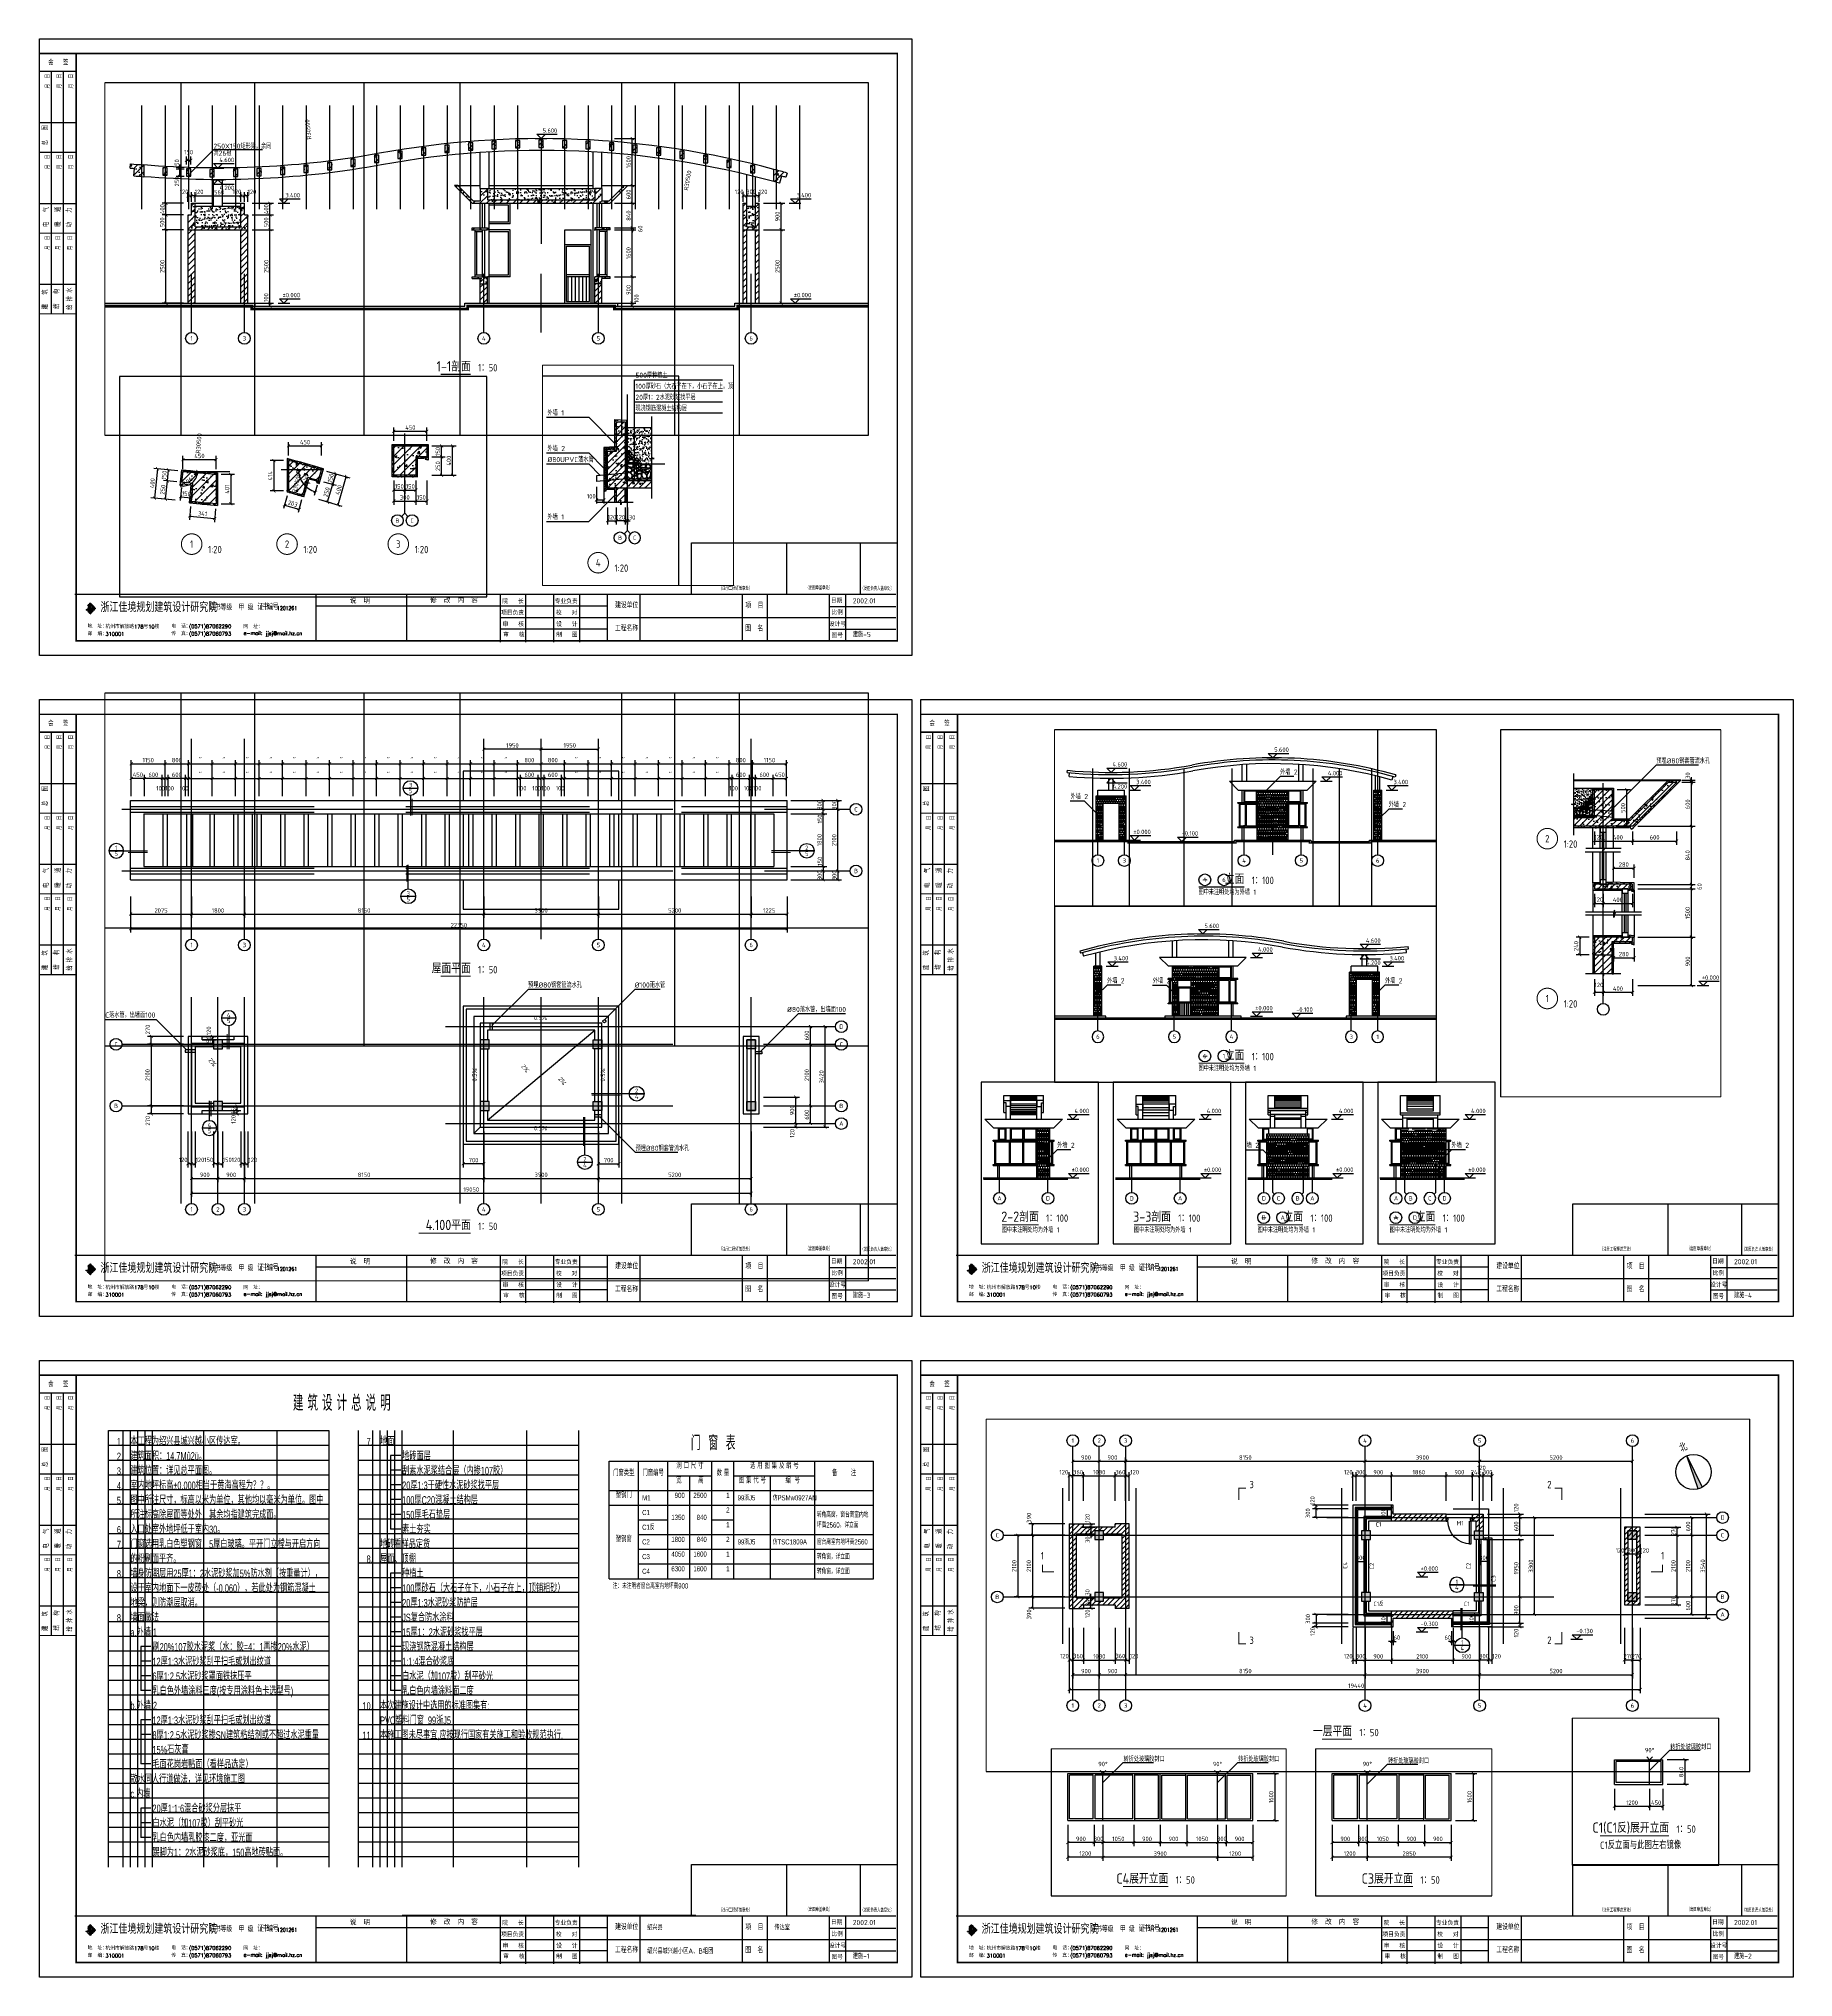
# Paper-space layout 'Layout1' of a CAD drawing. Extents: x 0 to 1194, y 0 to 1320.
# The model-space entities are those that its viewports show. They can reach past a viewport. Long polylines and large blocks are cut down to what shows.
import ezdxf
from ezdxf.enums import TextEntityAlignment as Align

# ---------------------------------------------------------------- set-up
doc = ezdxf.new("R2010")
doc.units = 0
doc.header["$LTSCALE"] = 10
doc.header["$MEASUREMENT"] = 0
doc.header["$PDMODE"] = 3
doc.linetypes.add('CENTER2', pattern=[1.125, 0.75, -0.125, 0.125, -0.125])
doc.linetypes.add('HIDDEN', pattern=[0.375, 0.25, -0.125])
doc.layers.get('0').update_dxf_attribs({"linetype": 'CONTINUOUS'})
doc.layers.get('DEFPOINTS').update_dxf_attribs({"linetype": 'CONTINUOUS'})
for name, color, linetype in [('填充', 8, 'CONTINUOUS'), ('文字', 1, 'CONTINUOUS'), ('标注', 7, 'CONTINUOUS'), ('结构', 5, 'CONTINUOUS'), ('轴线', 6, 'CENTER2'), ('辅助', 2, 'CONTINUOUS'), ('辅助2', 1, 'CONTINUOUS'), ('门窗', 1, 'CONTINUOUS'), ('门窗楼梯', 7, 'CONTINUOUS')]:
    doc.layers.add(name, color=color, linetype=linetype)
doc.styles.add('_HT', font='romand.shx', dxfattribs={"width": 0.8, "bigfont": 'HT.shx'})
doc.styles.add('_HZDX', font='romans.shx', dxfattribs={"bigfont": 'hzdx.shx'})
doc.styles.add('GB', font='gbenor.shx', dxfattribs={"bigfont": 'gbcbig.shx'})
doc.styles.add('HSTXT', font='wromans.shx', dxfattribs={"width": 0.7, "height": 5, "bigfont": 'hzdx.shx'})
doc.dimstyles.new('20', dxfattribs={"dimscale": 20, "dimtxt": 3, "dimasz": 2, "dimexe": 2.5, "dimexo": 3.5, "dimgap": 1, "dimtad": 1, "dimdec": 0, "dimzin": 12, "dimtxsty": 'GB', "dimblk1": 'ARCHTICK', "dimblk2": 'ARCHTICK', "dimsah": 1, "dimcen": 1, "dimclrd": 256, "dimclre": 256, "dimazin": 3, "dimtfac": 1, "dimtdec": 4, "dimtmove": 0, "dimatfit": 3, "dimtolj": 1})
doc.dimstyles.new('50', dxfattribs={"dimscale": 50, "dimtxt": 3, "dimasz": 2, "dimexe": 2.5, "dimexo": 3, "dimgap": 1, "dimtad": 1, "dimdec": 0, "dimzin": 12, "dimtxsty": 'GB', "dimblk1": 'ARCHTICK', "dimblk2": 'ARCHTICK', "dimsah": 1, "dimcen": 1, "dimclrd": 256, "dimclre": 256, "dimazin": 3, "dimtfac": 1, "dimtmove": 0, "dimatfit": 3, "dimtolj": 1})
pattern_1 = [(45, (-9297.7, 0), (-42.426407, 42.426407), []), (50, (-9297.7, 0), (215.17805, -18.82564), [22.5, -247.5]), (355, (-9297.7, 0), (-41.6254, 225.65764), [18, -198]), (100.4514, (-9279.77, -1.57), (173.5528, 206.83186), [19.12206, -210.34263]), (46.1842, (-9297.7, 60), (320.1723, -49.6557), [33.75, -371.25]), (96.6356, (-9271.02, 55.86), (280.3988, 292.2354), [28.6831, -315.5139]), (351.1842, (-9297.7, 60), (280.3986, 292.2356), [27, -297]), (21, (-9267.7, 45), (179.07212, -120.78567), [22.5, -247.5]), (326, (-9267.7, 45), (72.9946, 217.545), [18, -198]), (71.4514, (-9252.78, 34.93), (252.0668, 96.75915), [19.12206, -210.34263]), (37.5, (-9297.7, 0), (3.647957, 99.868156), [0, -195.6, 0, -201, 0, -198.75]), (7.5, (-9297.7, 0), (78.92086, 118.32351), [0, -114.6, 0, -191.1, 0, -75.75]), (327.5, (-9364.6, 0), (160.14673, -6.76646), [0, -75, 0, -234, 0, -310.5]), (317.5, (-9394.6, 0), (174.95585, 30.0315), [0, -97.5, 0, -155.4, 0, -220.5])]
pattern_2 = [(37.5, (-9297.7, 0), (-1.8898, 57.804713), [0, -45.6, 0, -51, 0, -48.75]), (7.5, (-9297.7, 0), (53.0933, 84.66438), [0, -24.6, 0, -41.1, 0, -15.75]), (327.5, (-9334.6, 0), (93.424256, 0.169772), [0, -15, 0, -54, 0, -70.5]), (317.5, (-9334.6, 0), (90.1838, 26.330267), [0, -7.5, 0, -35.4, 0, -40.5])]
pattern_3 = [(45, (0, 0), (-113.13708, 113.13708), []), (50, (0, 0), (573.8081, -50.2017), [60, -660]), (355, (0, 0), (-111.001, 601.7537), [48, -528]), (100.4514, (47.8, -4.2), (462.8075, 551.5516), [50.9922, -560.9137]), (46.1842, (0, 160), (853.793, -132.4152), [90, -990]), (96.6356, (71.15, 149), (747.73, 779.2943), [76.488, -841.3704]), (351.1842, (0, 160), (747.7296, 779.295), [72, -792]), (21, (80, 120), (477.5256, -322.0951), [60, -660]), (326, (80, 120), (194.6523, 580.12), [48, -528]), (71.4514, (119.8, 93.16), (672.178, 258.0244), [50.9922, -560.9137]), (37.5, (0, 0), (9.72788, 266.31508), [0, -521.6, 0, -536, 0, -530]), (7.5, (0, 0), (210.45563, 315.52937), [0, -305.6, 0, -509.6, 0, -202]), (327.5, (-178.4, 0), (427.05795, -18.0439), [0, -200, 0, -624, 0, -828]), (317.5, (-258.4, 0), (466.5489, 80.084), [0, -260, 0, -414.4, 0, -588])]
pattern_4 = [(0, (0, 2000), (660, 300), [4500, -600, 1500, -300]), (0, (399, 2150), (-300, 399), [900, -99, 1800, -225]), (0, (150, 2255), (1560, 201), [2400, -420, 1200, -300])]
pattern_5 = [(0, (0, 2000), (0, 160), []), (90, (0, 2000), (-80, 160), [160, -160])]
pattern_6 = [(0, (-600, 1000), (0, 160), []), (90, (-600, 1000), (-80, 160), [160, -160])]
pattern_7 = [(0, (-600, 1000), (660, 300), [4500, -600, 1500, -300]), (0, (-201, 1150), (-300, 399), [900, -99, 1800, -225]), (0, (-450, 1255), (1560, 201), [2400, -420, 1200, -300])]
pattern_8 = [(45, (0, 0), (-56.56854, 56.56854), []), (50, (0, 0), (286.90407, -25.10085), [30, -330]), (355, (0, 0), (-55.5005, 300.87685), [24, -264]), (100.4514, (23.9, -2.1), (231.40375, 275.7758), [25.4961, -280.45684]), (46.1842, (0, 80), (426.8964, -66.2076), [45, -495]), (96.6356, (35.57, 74.5), (373.8651, 389.6471), [38.2441, -420.6852]), (351.1842, (0, 80), (373.8648, 389.6474), [36, -396]), (21, (40, 60), (238.7628, -161.04756), [30, -330]), (326, (40, 60), (97.3261, 290.06), [24, -264]), (71.4514, (59.9, 46.58), (336.08905, 129.0122), [25.4961, -280.45684]), (37.5, (0, 0), (4.86394, 133.15754), [0, -260.8, 0, -268, 0, -265]), (7.5, (0, 0), (105.22781, 157.76468), [0, -152.8, 0, -254.8, 0, -101]), (327.5, (-89.2, 0), (213.52897, -9.02195), [0, -100, 0, -312, 0, -414]), (317.5, (-129.2, 0), (233.27447, 40.042), [0, -130, 0, -207.2, 0, -294])]
pattern_9 = [(37.5, (0, 0), (-1.259867, 38.536475), [0, -30.4, 0, -34, 0, -32.5]), (7.5, (0, 0), (35.395534, 56.442921), [0, -16.4, 0, -27.4, 0, -10.5]), (327.5, (-24.6, 0), (62.282837, 0.113181), [0, -10, 0, -36, 0, -47]), (317.5, (-24.6, 0), (60.122532, 17.553511), [0, -5, 0, -23.6, 0, -27])]
pattern_10 = [(45, (137742.22, -5478.91), (-113.137, 113.137), []), (50, (137742.2, -5478.9), (573.81, -50.2), [60, -660]), (355, (137742.2, -5478.9), (-111, 601.75), [48, -528]), (100.45, (137790.03, -5483.1), (462.8, 551.55), [50.99, -560.91]), (46.184, (137742.2, -5318.9), (853.8, -132.42), [90, -990]), (96.636, (137813.4, -5329.95), (747.73, 779.3), [76.5, -841.37]), (351.184, (137742.2, -5318.9), (747.73, 779.3), [72, -792]), (21, (137822.2, -5358.9), (477.53, -322.1), [60, -660]), (326, (137822.2, -5358.9), (194.65, 580.12), [48, -528]), (71.45, (137862, -5385.75), (672.18, 258.02), [50.99, -560.91]), (37.5, (137742.22, -5478.91), (9.728, 266.315), [0, -521.6, 0, -536, 0, -530]), (7.5, (137742.22, -5478.9), (210.456, 315.53), [0, -305.6, 0, -509.6, 0, -202]), (327.5, (137563.82, -5478.91), (427.058, -18.044), [0, -200, 0, -624, 0, -828]), (317.5, (137483.8, -5478.9), (466.55, 80.084), [0, -260, 0, -414.4, 0, -588])]
pattern_11 = [(45, (137882.22, -7318.91), (-106.066, 106.066), [])]
pattern_12 = [(45, (147840.77, -3775.67), (-113.137, 113.137), []), (50, (147840.77, -3775.67), (573.81, -50.2), [60, -660]), (355, (147840.8, -3775.67), (-111, 601.75), [48, -528]), (100.45, (147888.6, -3779.85), (462.81, 551.55), [50.99, -560.91]), (46.184, (147840.8, -3615.7), (853.8, -132.42), [90, -990]), (96.636, (147911.9, -3626.7), (747.73, 779.3), [76.5, -841.37]), (351.184, (147840.8, -3615.7), (747.73, 779.3), [72, -792]), (21, (147920.77, -3655.67), (477.53, -322.1), [60, -660]), (326, (147920.8, -3655.67), (194.65, 580.12), [48, -528]), (71.45, (147960.56, -3682.5), (672.18, 258.02), [50.99, -560.91]), (37.5, (147840.77, -3775.67), (9.728, 266.315), [0, -521.6, 0, -536, 0, -530]), (7.5, (147840.77, -3775.67), (210.456, 315.53), [0, -305.6, 0, -509.6, 0, -202]), (327.5, (147662.37, -3775.67), (427.058, -18.044), [0, -200, 0, -624, 0, -828]), (317.5, (147582.37, -3775.67), (466.55, 80.084), [0, -260, 0, -414.4, 0, -588])]
pattern_13 = [(37.5, (132467.31, -950.55), (-6.2993, 192.6824), [0, -152, 0, -170, 0, -162.5]), (7.5, (132467.3, -950.55), (176.9777, 282.2146), [0, -82, 0, -137, 0, -52.5]), (327.5, (132344.3, -950.55), (311.4142, 0.5659), [0, -50, 0, -180, 0, -235]), (317.5, (132344.3, -950.55), (300.6127, 87.7676), [0, -25, 0, -118, 0, -135])]
pattern_14 = [(37.5, (132467.31, -950.55), (-1.8898, 57.80471), [0, -45.6, 0, -51, 0, -48.75]), (7.5, (132467.31, -950.55), (53.0933, 84.66438), [0, -24.6, 0, -41.1, 0, -15.75]), (327.5, (132430.41, -950.55), (93.42426, 0.16977), [0, -15, 0, -54, 0, -70.5]), (317.5, (132430.41, -950.55), (90.1838, 26.33027), [0, -7.5, 0, -35.4, 0, -40.5])]

# ---------------------------------------------------------------- blocks, each defined once
blk = doc.blocks.new('A2B')
h = blk.add_hatch()
h.set_pattern_fill('STARS', color=256, scale=0.756, style=0)
h.set_pattern_definition([(0, (-357.51795, -16.57598), (0, 0.1636788), [0.0945, -0.0945]), (60, (-357.51795, -16.57598), (-0.14175, 0.0818394), [0.0945, -0.0945]), (120, (-357.4707, -16.49414), (-0.14175, -0.0818394), [0.0945, -0.0945])])
h.paths.add_polyline_path([(35.6, 31.9, -0.348001), (34.2, 30.1), (32.8, 30.1), (34.6, 28.4), (38.3, 32.1), (34.6, 35.9), (32.8, 34.1), (35.6, 34.1)])
h.paths.add_polyline_path([(35, 33.5), (33.2, 33.5), (33.2, 32, -0.36753), (32.8, 31.4), (31.6, 31.4), (32.2, 30.7), (34.2, 30.7, 0.334361), (35, 31.9)])
for p, q in [((8, 398), (8, 232.7)), ((16, 398), (16, 232.7)), ((25, 362.7), (0, 362.7)), ((25, 307.7), (0, 307.7)), ((25, 252.7), (0, 252.7)), ((443.9, 41.7), (443.9, 76.7)), ((443.9, 76.7), (583.9, 76.7)), ((508.9, 41.7), (508.9, 76.7)), ((558.9, 41.7), (558.9, 76.7)), ((584.2, 42.9), (584.2, 77.9)), ((24.1, 41.8), (583, 41.8)), ((188.3, 9.8), (188.3, 41.8)), ((250, 9.8), (250, 41.8)), ((313.7, 41.8), (313.7, 9.2)), ((330.9, 41.8), (330.9, 9.2)), ((350, 41.8), (350, 9.2)), ((367.6, 41.8), (367.6, 9.2)), ((386.6, 9.8), (386.6, 41.8)), ((408.7, 41.8), (408.7, 9.8)), ((478.5, 41.8), (478.5, 10.4)), ((495.4, 41.8), (495.4, 10.4)), ((537.7, 41.8), (537.7, 9.8)), ((548.7, 41.8), (548.7, 9.8)), ((188.3, 33.8), (386.6, 33.8)), ((537.7, 33.3), (583, 33.3)), ((313.7, 25.8), (583, 25.8)), ((313.7, 18.2), (386.6, 18.2)), ((537.7, 18), (583, 18))]:
    blk.add_line(p, q)
for points, const_width in [([(0, 410), (584, 410), (584, 10), (25, 10), (25, 410)], 1), ([(25, 398), (0, 398)], 0.75), ([(25, 397.7), (0, 397.7)], 0.75), ([(25, 342.7), (0, 342.7)], 0.75), ([(25, 287.7), (0, 287.7)], 0.75), ([(25, 232.7), (0, 232.7)], 0.75), ([(25, 232.7), (0, 232.7)], 0.75)]:
    blk.add_lwpolyline(points, dxfattribs=dict(const_width=const_width))
blk.add_lwpolyline([(0, 0), (0, 420), (594, 420), (594, 0)], close=True)
at = {"const_width": 0.117}
for points in [[(128.6, 32.2, 1), (128.7, 32.2, 1)], [(128.6, 31.3, 1), (128.7, 31.3, 1)], [(162.6, 32.5, 1), (162.7, 32.5, 1)], [(162.6, 31.6, 1), (162.7, 31.6, 1)]]:
    blk.add_lwpolyline(points, format="xyb", close=True, dxfattribs=at)
for s, height, style, width, p in [('会   签', 3.5, '_HZDX', 0.8, (5.9, 402.1)), ('（注册工程师盖章处）', 2.5, '_HZDX', 0.7, (462.4, 44.5)), ('（出图章盖章处）', 2.5, '_HZDX', 0.7, (521.5, 44.9)), ('（发图负责人盖章处）', 2.5, '_HZDX', 0.7, (558.9, 44.4)), ('浙江佳境规划建筑设计研究院', 5.88, '_HT', 0.8, (41.5, 29.7)), ('证书等级  甲 级', 3.78, '_HT', 0.8, (115.5, 30.9)), ('证', 4.2, '_HT', 0.8, (148.3, 31)), ('书', 4.2, '_HT', 0.8, (151.8, 31)), ('编', 3.78, '_HT', 0.8, (155.1, 31.1)), ('号', 4.2, '_HT', 0.8, (158.6, 31)), ('  1201261', 2.56, '_HT', 0.8, (158.6, 31)), ('建设单位', 3.78, '_HT', 0.8, (391.9, 32.4)), ('项  目', 3.78, '_HT', 0.8, (480.6, 32.2)), ('工程名称', 3.78, '_HT', 0.8, (391.8, 16.7)), ('图  名', 3.78, '_HT', 0.8, (480.5, 16.6))]:
    blk.add_text(s, height=height, dxfattribs=dict(style=style, width=width)).set_placement(p)
at = {"style": '_HZDX', "text_generation_flag": 6, "width": 0.8}
for p in [(7, 389.3), (15, 389.3), (23, 389.3), (7, 334.3), (15, 334.3), (23, 334.3), (7, 279.3), (14.2, 279.3), (22.4, 279.2)]:
    blk.add_text('  月  日', height=3, rotation=270, dxfattribs=at).set_placement(p, align=Align.CENTER)
at = {"style": '_HZDX', "width": 0.8}
for s, p in [('总   图', (5.7, 347.5)), ('电   气', (6.4, 291.8)), ('暖   通', (14.4, 291.9)), ('动   力', (22, 291.5)), ('建   筑', (5.6, 235.7)), ('结   构', (13.5, 236.1)), ('给 排 水', (22.3, 235.4))]:
    blk.add_text(s, height=3.5, rotation=90, dxfattribs=at).set_placement(p)
at = {"style": '_HZDX'}
for s, height, p in [('修  改  内  容', 3.5, (265.9, 35.8)), (' 说  明', 3.5, (208.9, 35.5)), ('项目负责', 3, (314.3, 27.6)), ('院   长', 3, (315.1, 35.4)), ('专业负责', 3, (350.8, 35.4)), ('校   对', 3, (351.6, 27.6)), ('日期', 3, (538.8, 35.9)), ('比例', 3, (539.2, 27.9)), ('地  址：', 2.5, (32.8, 18.7)), ('邮  编：', 2.5, (32.8, 13.6)), ('杭州市解放路178号10楼', 2.5, (44.9, 18.5)), ('310001', 2.5, (44.9, 13.5)), ('传  真：', 2.5, (89.7, 13.7)), ('电  话：', 2.5, (89.7, 18.8)), ('(0571)87062290', 2.5, (101.8, 18.6)), ('(0571)87060793', 2.5, (101.8, 13.6)), ('网  址：', 2.5, (138.8, 18.5)), ('e-mail:', 2.5, (139, 14)), ('jjsj@mail.hz.cn', 2.5, (154, 13.9)), ('审   核', 3, (315.3, 19.8)), ('审   核', 3, (315.7, 12.6)), ('设   计', 3, (351.8, 19.8)), ('制   图', 3, (351.8, 12.6)), ('设计号', 3, (537.4, 19.9)), ('图号', 3, (539.2, 12.2))]:
    blk.add_text(s, height=height, dxfattribs=at).set_placement(p)
blk = doc.blocks.new('_ARCHTICK')
at = {"color": 0, "linetype": 'BYBLOCK', "const_width": 0.25}
blk.add_lwpolyline([(-0.5, -0.5), (0.5, 0.5)], dxfattribs=at)
blk = doc.blocks.new('*D6')
at = {"linetype": 'BYBLOCK'}
for p, q in [((127812, -35972), (127812, -38197)), ((147252, -35972), (147252, -38197)), ((127812, -38072), (147252, -38072))]:
    blk.add_line(p, q, dxfattribs=at)
at = {"layer": 'DEFPOINTS', "color": 0, "linetype": 'BYBLOCK'}
for p in [(127812, -35822), (147252, -35822), (147252, -38072)]:
    blk.add_point(p, dxfattribs=at)
at = {"linetype": 'BYBLOCK', "xscale": 100, "yscale": 100, "zscale": 100, "rotation": 180}
blk.add_blockref('_ARCHTICK', (127812, -38072), dxfattribs=at)
at = {"linetype": 'BYBLOCK', "xscale": 100, "yscale": 100, "zscale": 100}
blk.add_blockref('_ARCHTICK', (147252, -38072), dxfattribs=at)
at = {"color": 0, "linetype": 'BYBLOCK', "insert": (137582, -37947), "char_height": 150, "attachment_point": 5, "style": 'GB'}
blk.add_mtext('\\A1;19440', dxfattribs=at)
blk = doc.blocks.new('*D8')
at = {"linetype": 'BYBLOCK'}
for p, q in [((127932, -25852), (127932, -27577)), ((128832, -25852), (128832, -27577)), ((127932, -27452), (128832, -27452))]:
    blk.add_line(p, q, dxfattribs=at)
at = {"layer": 'DEFPOINTS', "color": 0, "linetype": 'BYBLOCK'}
for p in [(127932, -25702), (128832, -25702), (128832, -27452)]:
    blk.add_point(p, dxfattribs=at)
at = {"linetype": 'BYBLOCK', "xscale": 100, "yscale": 100, "zscale": 100, "rotation": 180}
blk.add_blockref('_ARCHTICK', (127932, -27452), dxfattribs=at)
at = {"linetype": 'BYBLOCK', "xscale": 100, "yscale": 100, "zscale": 100}
blk.add_blockref('_ARCHTICK', (128832, -27452), dxfattribs=at)
at = {"color": 0, "linetype": 'BYBLOCK', "insert": (128382, -27327), "char_height": 150, "attachment_point": 5, "style": 'GB'}
blk.add_mtext('\\A1;900', dxfattribs=at)
blk = doc.blocks.new('*D18')
at = {"linetype": 'BYBLOCK'}
for p, q in [((127812, -25852), (127812, -27077)), ((127932, -25852), (127932, -27077)), ((127932, -26952), (127812, -26952))]:
    blk.add_line(p, q, dxfattribs=at)
at = {"layer": 'DEFPOINTS', "color": 0, "linetype": 'BYBLOCK'}
for p in [(127812, -25702), (127932, -25702), (127812, -26952)]:
    blk.add_point(p, dxfattribs=at)
at = {"linetype": 'BYBLOCK', "xscale": 100, "yscale": 100, "zscale": 100, "rotation": 180}
blk.add_blockref('_ARCHTICK', (127812, -26952), dxfattribs=at)
at = {"linetype": 'BYBLOCK', "xscale": 100, "yscale": 100, "zscale": 100}
blk.add_blockref('_ARCHTICK', (127932, -26952), dxfattribs=at)
at = {"color": 0, "linetype": 'BYBLOCK', "insert": (127646, -26818), "char_height": 150, "attachment_point": 5, "style": 'GB'}
blk.add_mtext('\\A1;120', dxfattribs=at)
blk = doc.blocks.new('轴')
blk.add_circle((0, 0), 4)
blk = doc.blocks.new('*D7')
at = {"linetype": 'BYBLOCK'}
for p, q in [((127662, -22882), (125937, -22882)), ((126062, -22882), (126062, -24982)), ((127662, -24982), (125937, -24982))]:
    blk.add_line(p, q, dxfattribs=at)
at = {"layer": 'DEFPOINTS', "color": 0, "linetype": 'BYBLOCK'}
for p in [(127812, -22882), (126062, -24982), (127812, -24982)]:
    blk.add_point(p, dxfattribs=at)
at = {"linetype": 'BYBLOCK', "xscale": 100, "yscale": 100, "zscale": 100}
for p, rotation in [((126062, -22882), 90), ((126062, -24982), 270)]:
    blk.add_blockref('_ARCHTICK', p, dxfattribs=dict(at, rotation=rotation))
at = {"color": 0, "linetype": 'BYBLOCK', "insert": (125937, -23932), "char_height": 150, "attachment_point": 5, "rotation": 90, "style": 'GB'}
blk.add_mtext('\\A1;2100', dxfattribs=at)
blk = doc.blocks.new('*D12')
at = {"linetype": 'BYBLOCK'}
for p, q in [((147402, -32162), (149627, -32162)), ((149502, -35702), (149502, -32162)), ((147402, -35702), (149627, -35702))]:
    blk.add_line(p, q, dxfattribs=at)
at = {"layer": 'DEFPOINTS', "color": 0, "linetype": 'BYBLOCK'}
for p in [(147252, -32162), (149502, -32162), (147252, -35702)]:
    blk.add_point(p, dxfattribs=at)
at = {"linetype": 'BYBLOCK', "xscale": 100, "yscale": 100, "zscale": 100}
for p, rotation in [((149502, -32162), 90), ((149502, -35702), 270)]:
    blk.add_blockref('_ARCHTICK', p, dxfattribs=dict(at, rotation=rotation))
at = {"color": 0, "linetype": 'BYBLOCK', "insert": (149377, -33932), "char_height": 150, "attachment_point": 5, "rotation": 90, "style": 'GB'}
blk.add_mtext('\\A1;3540', dxfattribs=at)
blk = doc.blocks.new('*D13')
at = {"linetype": 'BYBLOCK'}
for p, q in [((147402, -34982), (149127, -34982)), ((149002, -35582), (149002, -34982)), ((147402, -35582), (149127, -35582))]:
    blk.add_line(p, q, dxfattribs=at)
at = {"layer": 'DEFPOINTS', "color": 0, "linetype": 'BYBLOCK'}
for p in [(147252, -34982), (149002, -34982), (147252, -35582)]:
    blk.add_point(p, dxfattribs=at)
at = {"linetype": 'BYBLOCK', "xscale": 100, "yscale": 100, "zscale": 100}
for p, rotation in [((149002, -34982), 90), ((149002, -35582), 270)]:
    blk.add_blockref('_ARCHTICK', p, dxfattribs=dict(at, rotation=rotation))
at = {"color": 0, "linetype": 'BYBLOCK', "insert": (148877, -35282), "char_height": 150, "attachment_point": 5, "rotation": 90, "style": 'GB'}
blk.add_mtext('\\A1;600', dxfattribs=at)
blk = doc.blocks.new('*D14')
at = {"linetype": 'BYBLOCK'}
for p, q in [((147402, -32882), (148627, -32882)), ((148502, -34982), (148502, -32882)), ((147402, -34982), (148627, -34982))]:
    blk.add_line(p, q, dxfattribs=at)
at = {"layer": 'DEFPOINTS', "color": 0, "linetype": 'BYBLOCK'}
for p in [(147252, -32882), (148502, -32882), (147252, -34982)]:
    blk.add_point(p, dxfattribs=at)
at = {"linetype": 'BYBLOCK', "xscale": 100, "yscale": 100, "zscale": 100}
for p, rotation in [((148502, -32882), 90), ((148502, -34982), 270)]:
    blk.add_blockref('_ARCHTICK', p, dxfattribs=dict(at, rotation=rotation))
at = {"color": 0, "linetype": 'BYBLOCK', "insert": (148377, -33932), "char_height": 150, "attachment_point": 5, "rotation": 90, "style": 'GB'}
blk.add_mtext('\\A1;2100', dxfattribs=at)
blk = doc.blocks.new('*D15')
at = {"linetype": 'BYBLOCK'}
for p, q in [((137732, -25852), (137732, -27077)), ((138632, -25852), (138632, -27077)), ((137732, -26952), (138632, -26952))]:
    blk.add_line(p, q, dxfattribs=at)
at = {"layer": 'DEFPOINTS', "color": 0, "linetype": 'BYBLOCK'}
for p in [(137732, -25702), (138632, -25702), (138632, -26952)]:
    blk.add_point(p, dxfattribs=at)
at = {"linetype": 'BYBLOCK', "xscale": 100, "yscale": 100, "zscale": 100, "rotation": 180}
blk.add_blockref('_ARCHTICK', (137732, -26952), dxfattribs=at)
at = {"linetype": 'BYBLOCK', "xscale": 100, "yscale": 100, "zscale": 100}
blk.add_blockref('_ARCHTICK', (138632, -26952), dxfattribs=at)
at = {"color": 0, "linetype": 'BYBLOCK', "insert": (138182, -26827), "char_height": 150, "attachment_point": 5, "style": 'GB'}
blk.add_mtext('\\A1;900', dxfattribs=at)
blk = doc.blocks.new('M900')
for points in [[(70, 40), (70, 90), (0, 90), (0, 0), (60, 0), (60, 40)], [(60, 0), (60, -780), (100, -780), (100, 0)], [(830, 40), (830, 90), (900, 90), (900, 0), (840, 0), (840, 40)]]:
    blk.add_lwpolyline(points, close=True)
blk.add_arc((60, 0), 780, 270, 0)
blk = doc.blocks.new('*D19')
at = {"linetype": 'BYBLOCK'}
for p, q in [((129732, -25972), (129732, -27697)), ((137882, -25972), (137882, -27697)), ((129732, -27572), (137882, -27572))]:
    blk.add_line(p, q, dxfattribs=at)
at = {"layer": 'DEFPOINTS', "color": 0, "linetype": 'BYBLOCK'}
for p in [(129732, -25822), (137882, -25822), (137882, -27572)]:
    blk.add_point(p, dxfattribs=at)
at = {"linetype": 'BYBLOCK', "xscale": 100, "yscale": 100, "zscale": 100, "rotation": 180}
blk.add_blockref('_ARCHTICK', (129732, -27572), dxfattribs=at)
at = {"linetype": 'BYBLOCK', "xscale": 100, "yscale": 100, "zscale": 100}
blk.add_blockref('_ARCHTICK', (137882, -27572), dxfattribs=at)
at = {"color": 0, "linetype": 'BYBLOCK', "insert": (133807, -27447), "char_height": 150, "attachment_point": 5, "style": 'GB'}
blk.add_mtext('\\A1;8150', dxfattribs=at)
blk = doc.blocks.new('*D20')
at = {"linetype": 'BYBLOCK'}
for p, q in [((137882, -25972), (137882, -27697)), ((141782, -25972), (141782, -27697)), ((137882, -27572), (141782, -27572))]:
    blk.add_line(p, q, dxfattribs=at)
at = {"layer": 'DEFPOINTS', "color": 0, "linetype": 'BYBLOCK'}
for p in [(137882, -25822), (141782, -25822), (141782, -27572)]:
    blk.add_point(p, dxfattribs=at)
at = {"linetype": 'BYBLOCK', "xscale": 100, "yscale": 100, "zscale": 100, "rotation": 180}
blk.add_blockref('_ARCHTICK', (137882, -27572), dxfattribs=at)
at = {"linetype": 'BYBLOCK', "xscale": 100, "yscale": 100, "zscale": 100}
blk.add_blockref('_ARCHTICK', (141782, -27572), dxfattribs=at)
at = {"color": 0, "linetype": 'BYBLOCK', "insert": (139832, -27447), "char_height": 150, "attachment_point": 5, "style": 'GB'}
blk.add_mtext('\\A1;3900', dxfattribs=at)
blk = doc.blocks.new('*D21')
at = {"linetype": 'BYBLOCK'}
for p, q in [((138782, -25972), (138782, -27197)), ((140882, -25972), (140882, -27197)), ((138782, -27072), (140882, -27072))]:
    blk.add_line(p, q, dxfattribs=at)
at = {"layer": 'DEFPOINTS', "color": 0, "linetype": 'BYBLOCK'}
for p in [(138782, -25822), (140882, -25822), (140882, -27072)]:
    blk.add_point(p, dxfattribs=at)
at = {"linetype": 'BYBLOCK', "xscale": 100, "yscale": 100, "zscale": 100, "rotation": 180}
blk.add_blockref('_ARCHTICK', (138782, -27072), dxfattribs=at)
at = {"linetype": 'BYBLOCK', "xscale": 100, "yscale": 100, "zscale": 100}
blk.add_blockref('_ARCHTICK', (140882, -27072), dxfattribs=at)
at = {"color": 0, "linetype": 'BYBLOCK', "insert": (139832, -26947), "char_height": 150, "attachment_point": 5, "style": 'GB'}
blk.add_mtext('\\A1;2100', dxfattribs=at)
blk = doc.blocks.new('*D22')
at = {"linetype": 'BYBLOCK'}
for p, q in [((141032, -25852), (141032, -27077)), ((141932, -25852), (141932, -27077)), ((141032, -26952), (141932, -26952))]:
    blk.add_line(p, q, dxfattribs=at)
at = {"layer": 'DEFPOINTS', "color": 0, "linetype": 'BYBLOCK'}
for p in [(141032, -25702), (141932, -25702), (141932, -26952)]:
    blk.add_point(p, dxfattribs=at)
at = {"linetype": 'BYBLOCK', "xscale": 100, "yscale": 100, "zscale": 100, "rotation": 180}
blk.add_blockref('_ARCHTICK', (141032, -26952), dxfattribs=at)
at = {"linetype": 'BYBLOCK', "xscale": 100, "yscale": 100, "zscale": 100}
blk.add_blockref('_ARCHTICK', (141932, -26952), dxfattribs=at)
at = {"color": 0, "linetype": 'BYBLOCK', "insert": (141482, -26827), "char_height": 150, "attachment_point": 5, "style": 'GB'}
blk.add_mtext('\\A1;900', dxfattribs=at)
blk = doc.blocks.new('*D23')
at = {"linetype": 'BYBLOCK'}
for p, q in [((147402, -32882), (149127, -32882)), ((149002, -34982), (149002, -32882)), ((147402, -34982), (149127, -34982))]:
    blk.add_line(p, q, dxfattribs=at)
at = {"layer": 'DEFPOINTS', "color": 0, "linetype": 'BYBLOCK'}
for p in [(147252, -32882), (149002, -32882), (147252, -34982)]:
    blk.add_point(p, dxfattribs=at)
at = {"linetype": 'BYBLOCK', "xscale": 100, "yscale": 100, "zscale": 100}
for p, rotation in [((149002, -32882), 90), ((149002, -34982), 270)]:
    blk.add_blockref('_ARCHTICK', p, dxfattribs=dict(at, rotation=rotation))
at = {"color": 0, "linetype": 'BYBLOCK', "insert": (148877, -33932), "char_height": 150, "attachment_point": 5, "rotation": 90, "style": 'GB'}
blk.add_mtext('\\A1;2100', dxfattribs=at)
blk = doc.blocks.new('*D24')
at = {"linetype": 'BYBLOCK'}
for p, q in [((147402, -32282), (149127, -32282)), ((149002, -32882), (149002, -32282)), ((147402, -32882), (149127, -32882))]:
    blk.add_line(p, q, dxfattribs=at)
at = {"layer": 'DEFPOINTS', "color": 0, "linetype": 'BYBLOCK'}
for p in [(147252, -32282), (149002, -32282), (147252, -32882)]:
    blk.add_point(p, dxfattribs=at)
at = {"linetype": 'BYBLOCK', "xscale": 100, "yscale": 100, "zscale": 100}
for p, rotation in [((149002, -32282), 90), ((149002, -32882), 270)]:
    blk.add_blockref('_ARCHTICK', p, dxfattribs=dict(at, rotation=rotation))
at = {"color": 0, "linetype": 'BYBLOCK', "insert": (148877, -32582), "char_height": 150, "attachment_point": 5, "rotation": 90, "style": 'GB'}
blk.add_mtext('\\A1;600', dxfattribs=at)
blk = doc.blocks.new('*D25')
at = {"linetype": 'BYBLOCK'}
for p, q in [((128292, -25852), (128292, -27077)), ((129372, -25852), (129372, -27077)), ((128292, -26952), (129372, -26952))]:
    blk.add_line(p, q, dxfattribs=at)
at = {"layer": 'DEFPOINTS', "color": 0, "linetype": 'BYBLOCK'}
for p in [(128292, -25702), (129372, -25702), (129372, -26952)]:
    blk.add_point(p, dxfattribs=at)
at = {"linetype": 'BYBLOCK', "xscale": 100, "yscale": 100, "zscale": 100, "rotation": 180}
blk.add_blockref('_ARCHTICK', (128292, -26952), dxfattribs=at)
at = {"linetype": 'BYBLOCK', "xscale": 100, "yscale": 100, "zscale": 100}
blk.add_blockref('_ARCHTICK', (129372, -26952), dxfattribs=at)
at = {"color": 0, "linetype": 'BYBLOCK', "insert": (128832, -26827), "char_height": 150, "attachment_point": 5, "style": 'GB'}
blk.add_mtext('\\A1;1080', dxfattribs=at)
blk = doc.blocks.new('*D26')
at = {"linetype": 'BYBLOCK'}
for p, q in [((127932, -25852), (127932, -27577)), ((128832, -25852), (128832, -27577)), ((127932, -27452), (128832, -27452))]:
    blk.add_line(p, q, dxfattribs=at)
at = {"layer": 'DEFPOINTS', "color": 0, "linetype": 'BYBLOCK'}
for p in [(127932, -25702), (128832, -25702), (128832, -27452)]:
    blk.add_point(p, dxfattribs=at)
at = {"linetype": 'BYBLOCK', "xscale": 100, "yscale": 100, "zscale": 100, "rotation": 180}
blk.add_blockref('_ARCHTICK', (127932, -27452), dxfattribs=at)
at = {"linetype": 'BYBLOCK', "xscale": 100, "yscale": 100, "zscale": 100}
blk.add_blockref('_ARCHTICK', (128832, -27452), dxfattribs=at)
at = {"color": 0, "linetype": 'BYBLOCK', "insert": (128382, -27327), "char_height": 150, "attachment_point": 5, "style": 'GB'}
blk.add_mtext('\\A1;900', dxfattribs=at)
blk = doc.blocks.new('*D27')
at = {"linetype": 'BYBLOCK'}
for p, q in [((127932, -25852), (127932, -27077)), ((128292, -25852), (128292, -27077)), ((127932, -26952), (128292, -26952))]:
    blk.add_line(p, q, dxfattribs=at)
at = {"layer": 'DEFPOINTS', "color": 0, "linetype": 'BYBLOCK'}
for p in [(127932, -25702), (128292, -25702), (128292, -26952)]:
    blk.add_point(p, dxfattribs=at)
at = {"linetype": 'BYBLOCK', "xscale": 100, "yscale": 100, "zscale": 100, "rotation": 180}
blk.add_blockref('_ARCHTICK', (127932, -26952), dxfattribs=at)
at = {"linetype": 'BYBLOCK', "xscale": 100, "yscale": 100, "zscale": 100}
blk.add_blockref('_ARCHTICK', (128292, -26952), dxfattribs=at)
at = {"color": 0, "linetype": 'BYBLOCK', "insert": (128112, -26816), "char_height": 150, "attachment_point": 5, "style": 'GB'}
blk.add_mtext('\\A1;360', dxfattribs=at)
blk = doc.blocks.new('*D28')
at = {"linetype": 'BYBLOCK'}
for p, q in [((129372, -25852), (129372, -27077)), ((129732, -25852), (129732, -27077)), ((129732, -26952), (129372, -26952))]:
    blk.add_line(p, q, dxfattribs=at)
at = {"layer": 'DEFPOINTS', "color": 0, "linetype": 'BYBLOCK'}
for p in [(129372, -25702), (129732, -25702), (129372, -26952)]:
    blk.add_point(p, dxfattribs=at)
at = {"linetype": 'BYBLOCK', "xscale": 100, "yscale": 100, "zscale": 100}
for p, rotation in [((129372, -26952), 179.9999999999994), ((129732, -26952), 359.9999999999994)]:
    blk.add_blockref('_ARCHTICK', p, dxfattribs=dict(at, rotation=rotation))
at = {"color": 0, "linetype": 'BYBLOCK', "insert": (129552, -26816), "char_height": 150, "attachment_point": 5, "style": 'GB'}
blk.add_mtext('\\A1;360', dxfattribs=at)
blk = doc.blocks.new('*D29')
at = {"linetype": 'BYBLOCK'}
for p, q in [((129732, -25852), (129732, -27077)), ((129852, -25852), (129852, -27077)), ((129732, -26952), (129852, -26952))]:
    blk.add_line(p, q, dxfattribs=at)
at = {"layer": 'DEFPOINTS', "color": 0, "linetype": 'BYBLOCK'}
for p in [(129732, -25702), (129852, -25702), (129852, -26952)]:
    blk.add_point(p, dxfattribs=at)
at = {"linetype": 'BYBLOCK', "xscale": 100, "yscale": 100, "zscale": 100, "rotation": 180}
blk.add_blockref('_ARCHTICK', (129732, -26952), dxfattribs=at)
at = {"linetype": 'BYBLOCK', "xscale": 100, "yscale": 100, "zscale": 100}
blk.add_blockref('_ARCHTICK', (129852, -26952), dxfattribs=at)
at = {"color": 0, "linetype": 'BYBLOCK', "insert": (130018, -26818), "char_height": 150, "attachment_point": 5, "style": 'GB'}
blk.add_mtext('\\A1;120', dxfattribs=at)
blk = doc.blocks.new('*D30')
at = {"linetype": 'BYBLOCK'}
for p, q in [((137432, -25852), (137432, -27077)), ((137732, -25852), (137732, -27077)), ((137432, -26952), (137732, -26952))]:
    blk.add_line(p, q, dxfattribs=at)
at = {"layer": 'DEFPOINTS', "color": 0, "linetype": 'BYBLOCK'}
for p in [(137432, -25702), (137732, -25702), (137732, -26952)]:
    blk.add_point(p, dxfattribs=at)
at = {"linetype": 'BYBLOCK', "xscale": 100, "yscale": 100, "zscale": 100, "rotation": 180}
blk.add_blockref('_ARCHTICK', (137432, -26952), dxfattribs=at)
at = {"linetype": 'BYBLOCK', "xscale": 100, "yscale": 100, "zscale": 100}
blk.add_blockref('_ARCHTICK', (137732, -26952), dxfattribs=at)
at = {"color": 0, "linetype": 'BYBLOCK', "insert": (137582, -26823), "char_height": 150, "attachment_point": 5, "style": 'GB'}
blk.add_mtext('\\A1;300', dxfattribs=at)
blk = doc.blocks.new('*D31')
at = {"linetype": 'BYBLOCK'}
for p, q in [((141932, -25852), (141932, -27077)), ((142232, -25852), (142232, -27077)), ((142232, -26952), (141932, -26952))]:
    blk.add_line(p, q, dxfattribs=at)
at = {"layer": 'DEFPOINTS', "color": 0, "linetype": 'BYBLOCK'}
for p in [(141932, -25702), (142232, -25702), (141932, -26952)]:
    blk.add_point(p, dxfattribs=at)
at = {"linetype": 'BYBLOCK', "xscale": 100, "yscale": 100, "zscale": 100, "rotation": 180}
blk.add_blockref('_ARCHTICK', (141932, -26952), dxfattribs=at)
at = {"linetype": 'BYBLOCK', "xscale": 100, "yscale": 100, "zscale": 100}
blk.add_blockref('_ARCHTICK', (142232, -26952), dxfattribs=at)
at = {"color": 0, "linetype": 'BYBLOCK', "insert": (142082, -26823), "char_height": 150, "attachment_point": 5, "style": 'GB'}
blk.add_mtext('\\A1;300', dxfattribs=at)
blk = doc.blocks.new('*D32')
at = {"linetype": 'BYBLOCK'}
for p, q in [((127662, -22882), (126437, -22882)), ((126562, -22882), (126562, -24982)), ((127662, -24982), (126437, -24982))]:
    blk.add_line(p, q, dxfattribs=at)
at = {"layer": 'DEFPOINTS', "color": 0, "linetype": 'BYBLOCK'}
for p in [(127812, -22882), (126562, -24982), (127812, -24982)]:
    blk.add_point(p, dxfattribs=at)
at = {"linetype": 'BYBLOCK', "xscale": 100, "yscale": 100, "zscale": 100}
for p, rotation in [((126562, -22882), 90), ((126562, -24982), 270)]:
    blk.add_blockref('_ARCHTICK', p, dxfattribs=dict(at, rotation=rotation))
at = {"color": 0, "linetype": 'BYBLOCK', "insert": (126437, -23932), "char_height": 150, "attachment_point": 5, "rotation": 90, "style": 'GB'}
blk.add_mtext('\\A1;2100', dxfattribs=at)
blk = doc.blocks.new('*D33')
at = {"linetype": 'BYBLOCK'}
for p, q in [((127932, -25852), (127932, -28077)), ((146982, -25852), (146982, -28077)), ((127932, -27952), (146982, -27952))]:
    blk.add_line(p, q, dxfattribs=at)
at = {"layer": 'DEFPOINTS', "color": 0, "linetype": 'BYBLOCK'}
for p in [(127932, -25702), (146982, -25702), (146982, -27952)]:
    blk.add_point(p, dxfattribs=at)
at = {"linetype": 'BYBLOCK', "xscale": 100, "yscale": 100, "zscale": 100, "rotation": 180}
blk.add_blockref('_ARCHTICK', (127932, -27952), dxfattribs=at)
at = {"linetype": 'BYBLOCK', "xscale": 100, "yscale": 100, "zscale": 100}
blk.add_blockref('_ARCHTICK', (146982, -27952), dxfattribs=at)
at = {"color": 0, "linetype": 'BYBLOCK', "insert": (137457, -27827), "char_height": 150, "attachment_point": 5, "style": 'GB'}
blk.add_mtext('\\A1;19050', dxfattribs=at)
blk = doc.blocks.new('*D44')
at = {"linetype": 'BYBLOCK'}
for p, q in [((128832, -25852), (128832, -27577)), ((129732, -25852), (129732, -27577)), ((128832, -27452), (129732, -27452))]:
    blk.add_line(p, q, dxfattribs=at)
at = {"layer": 'DEFPOINTS', "color": 0, "linetype": 'BYBLOCK'}
for p in [(128832, -25702), (129732, -25702), (129732, -27452)]:
    blk.add_point(p, dxfattribs=at)
at = {"linetype": 'BYBLOCK', "xscale": 100, "yscale": 100, "zscale": 100, "rotation": 180}
blk.add_blockref('_ARCHTICK', (128832, -27452), dxfattribs=at)
at = {"linetype": 'BYBLOCK', "xscale": 100, "yscale": 100, "zscale": 100}
blk.add_blockref('_ARCHTICK', (129732, -27452), dxfattribs=at)
at = {"color": 0, "linetype": 'BYBLOCK', "insert": (129282, -27327), "char_height": 150, "attachment_point": 5, "style": 'GB'}
blk.add_mtext('\\A1;900', dxfattribs=at)
blk = doc.blocks.new('*D46')
at = {"linetype": 'BYBLOCK'}
for p, q in [((127662, -22612), (126437, -22612)), ((126562, -22882), (126562, -22612)), ((127662, -22882), (126437, -22882))]:
    blk.add_line(p, q, dxfattribs=at)
at = {"layer": 'DEFPOINTS', "color": 0, "linetype": 'BYBLOCK'}
for p in [(126562, -22612), (127812, -22612), (127812, -22882)]:
    blk.add_point(p, dxfattribs=at)
at = {"linetype": 'BYBLOCK', "xscale": 100, "yscale": 100, "zscale": 100}
for p, rotation in [((126562, -22612), 90), ((126562, -22882), 270)]:
    blk.add_blockref('_ARCHTICK', p, dxfattribs=dict(at, rotation=rotation))
at = {"color": 0, "linetype": 'BYBLOCK', "insert": (126442, -22378), "char_height": 150, "attachment_point": 5, "rotation": 90, "style": 'GB'}
blk.add_mtext('\\A1;270', dxfattribs=at)
blk = doc.blocks.new('*D45')
at = {"linetype": 'BYBLOCK'}
for p, q in [((127662, -22882), (126437, -22882)), ((126562, -22882), (126562, -24982)), ((127662, -24982), (126437, -24982))]:
    blk.add_line(p, q, dxfattribs=at)
at = {"layer": 'DEFPOINTS', "color": 0, "linetype": 'BYBLOCK'}
for p in [(127812, -22882), (126562, -24982), (127812, -24982)]:
    blk.add_point(p, dxfattribs=at)
at = {"linetype": 'BYBLOCK', "xscale": 100, "yscale": 100, "zscale": 100}
for p, rotation in [((126562, -22882), 90), ((126562, -24982), 270)]:
    blk.add_blockref('_ARCHTICK', p, dxfattribs=dict(at, rotation=rotation))
at = {"color": 0, "linetype": 'BYBLOCK', "insert": (126437, -23932), "char_height": 150, "attachment_point": 5, "rotation": 90, "style": 'GB'}
blk.add_mtext('\\A1;2100', dxfattribs=at)
blk = doc.blocks.new('*D35')
at = {"linetype": 'BYBLOCK'}
for p, q in [((127812, -25852), (127812, -27077)), ((127932, -25852), (127932, -27077)), ((127932, -26952), (127812, -26952))]:
    blk.add_line(p, q, dxfattribs=at)
at = {"layer": 'DEFPOINTS', "color": 0, "linetype": 'BYBLOCK'}
for p in [(127812, -25702), (127932, -25702), (127812, -26952)]:
    blk.add_point(p, dxfattribs=at)
at = {"linetype": 'BYBLOCK', "xscale": 100, "yscale": 100, "zscale": 100, "rotation": 180}
blk.add_blockref('_ARCHTICK', (127812, -26952), dxfattribs=at)
at = {"linetype": 'BYBLOCK', "xscale": 100, "yscale": 100, "zscale": 100}
blk.add_blockref('_ARCHTICK', (127932, -26952), dxfattribs=at)
at = {"color": 0, "linetype": 'BYBLOCK', "insert": (127646, -26818), "char_height": 150, "attachment_point": 5, "style": 'GB'}
blk.add_mtext('\\A1;120', dxfattribs=at)
blk = doc.blocks.new('*D34')
at = {"linetype": 'BYBLOCK'}
for p, q in [((127932, -25852), (127932, -27577)), ((128832, -25852), (128832, -27577)), ((127932, -27452), (128832, -27452))]:
    blk.add_line(p, q, dxfattribs=at)
at = {"layer": 'DEFPOINTS', "color": 0, "linetype": 'BYBLOCK'}
for p in [(127932, -25702), (128832, -25702), (128832, -27452)]:
    blk.add_point(p, dxfattribs=at)
at = {"linetype": 'BYBLOCK', "xscale": 100, "yscale": 100, "zscale": 100, "rotation": 180}
blk.add_blockref('_ARCHTICK', (127932, -27452), dxfattribs=at)
at = {"linetype": 'BYBLOCK', "xscale": 100, "yscale": 100, "zscale": 100}
blk.add_blockref('_ARCHTICK', (128832, -27452), dxfattribs=at)
at = {"color": 0, "linetype": 'BYBLOCK', "insert": (128382, -27327), "char_height": 150, "attachment_point": 5, "style": 'GB'}
blk.add_mtext('\\A1;900', dxfattribs=at)
blk = doc.blocks.new('*D40')
at = {"linetype": 'BYBLOCK'}
for p, q in [((129732, -25852), (129732, -27577)), ((137882, -25852), (137882, -27577)), ((129732, -27452), (137882, -27452))]:
    blk.add_line(p, q, dxfattribs=at)
at = {"layer": 'DEFPOINTS', "color": 0, "linetype": 'BYBLOCK'}
for p in [(129732, -25702), (137882, -25702), (137882, -27452)]:
    blk.add_point(p, dxfattribs=at)
at = {"linetype": 'BYBLOCK', "xscale": 100, "yscale": 100, "zscale": 100, "rotation": 180}
blk.add_blockref('_ARCHTICK', (129732, -27452), dxfattribs=at)
at = {"linetype": 'BYBLOCK', "xscale": 100, "yscale": 100, "zscale": 100}
blk.add_blockref('_ARCHTICK', (137882, -27452), dxfattribs=at)
at = {"color": 0, "linetype": 'BYBLOCK', "insert": (133807, -27327), "char_height": 150, "attachment_point": 5, "style": 'GB'}
blk.add_mtext('\\A1;8150', dxfattribs=at)
blk = doc.blocks.new('*D41')
at = {"linetype": 'BYBLOCK'}
for p, q in [((137882, -15852), (137882, -17577)), ((141782, -15852), (141782, -17577)), ((137882, -17452), (141782, -17452))]:
    blk.add_line(p, q, dxfattribs=at)
at = {"layer": 'DEFPOINTS', "color": 0, "linetype": 'BYBLOCK'}
for p in [(137882, -15702), (141782, -15702), (141782, -17452)]:
    blk.add_point(p, dxfattribs=at)
at = {"linetype": 'BYBLOCK', "xscale": 100, "yscale": 100, "zscale": 100, "rotation": 180}
blk.add_blockref('_ARCHTICK', (137882, -17452), dxfattribs=at)
at = {"linetype": 'BYBLOCK', "xscale": 100, "yscale": 100, "zscale": 100}
blk.add_blockref('_ARCHTICK', (141782, -17452), dxfattribs=at)
at = {"color": 0, "linetype": 'BYBLOCK', "insert": (139832, -17327), "char_height": 150, "attachment_point": 5, "style": 'GB'}
blk.add_mtext('\\A1;3900', dxfattribs=at)
blk = doc.blocks.new('*D43')
at = {"linetype": 'BYBLOCK'}
for p, q in [((147352, -22282), (149077, -22282)), ((148952, -22882), (148952, -22282)), ((147352, -22882), (149077, -22882))]:
    blk.add_line(p, q, dxfattribs=at)
at = {"layer": 'DEFPOINTS', "color": 0, "linetype": 'BYBLOCK'}
for p in [(147202, -22282), (148952, -22282), (147202, -22882)]:
    blk.add_point(p, dxfattribs=at)
at = {"linetype": 'BYBLOCK', "xscale": 100, "yscale": 100, "zscale": 100}
for p, rotation in [((148952, -22282), 90), ((148952, -22882), 270)]:
    blk.add_blockref('_ARCHTICK', p, dxfattribs=dict(at, rotation=rotation))
at = {"color": 0, "linetype": 'BYBLOCK', "insert": (148827, -22582), "char_height": 150, "attachment_point": 5, "rotation": 90, "style": 'GB'}
blk.add_mtext('\\A1;600', dxfattribs=at)
blk = doc.blocks.new('*D42')
at = {"linetype": 'BYBLOCK'}
for p, q in [((147352, -22882), (149077, -22882)), ((148952, -24982), (148952, -22882)), ((147352, -24982), (149077, -24982))]:
    blk.add_line(p, q, dxfattribs=at)
at = {"layer": 'DEFPOINTS', "color": 0, "linetype": 'BYBLOCK'}
for p in [(147202, -22882), (148952, -22882), (147202, -24982)]:
    blk.add_point(p, dxfattribs=at)
at = {"linetype": 'BYBLOCK', "xscale": 100, "yscale": 100, "zscale": 100}
for p, rotation in [((148952, -22882), 90), ((148952, -24982), 270)]:
    blk.add_blockref('_ARCHTICK', p, dxfattribs=dict(at, rotation=rotation))
at = {"color": 0, "linetype": 'BYBLOCK', "insert": (148827, -23932), "char_height": 150, "attachment_point": 5, "rotation": 90, "style": 'GB'}
blk.add_mtext('\\A1;2100', dxfattribs=at)
blk = doc.blocks.new('*D39')
at = {"linetype": 'BYBLOCK'}
for p, q in [((147352, -24682), (148577, -24682)), ((148452, -25582), (148452, -24682)), ((147352, -25582), (148577, -25582))]:
    blk.add_line(p, q, dxfattribs=at)
at = {"layer": 'DEFPOINTS', "color": 0, "linetype": 'BYBLOCK'}
for p in [(147202, -24682), (148452, -24682), (147202, -25582)]:
    blk.add_point(p, dxfattribs=at)
at = {"linetype": 'BYBLOCK', "xscale": 100, "yscale": 100, "zscale": 100}
for p, rotation in [((148452, -24682), 90), ((148452, -25582), 270)]:
    blk.add_blockref('_ARCHTICK', p, dxfattribs=dict(at, rotation=rotation))
at = {"color": 0, "linetype": 'BYBLOCK', "insert": (148327, -25132), "char_height": 150, "attachment_point": 5, "rotation": 90, "style": 'GB'}
blk.add_mtext('\\A1;900', dxfattribs=at)
blk = doc.blocks.new('*D38')
at = {"linetype": 'BYBLOCK'}
for p, q in [((147082, -25582), (148307, -25582)), ((148182, -25582), (148182, -25702)), ((147082, -25702), (148307, -25702))]:
    blk.add_line(p, q, dxfattribs=at)
at = {"layer": 'DEFPOINTS', "color": 0, "linetype": 'BYBLOCK'}
for p in [(146932, -25582), (146932, -25702), (148182, -25702)]:
    blk.add_point(p, dxfattribs=at)
at = {"linetype": 'BYBLOCK', "xscale": 100, "yscale": 100, "zscale": 100}
for p, rotation in [((148182, -25582), 90), ((148182, -25702), 270)]:
    blk.add_blockref('_ARCHTICK', p, dxfattribs=dict(at, rotation=rotation))
at = {"color": 0, "linetype": 'BYBLOCK', "insert": (148058, -25914), "char_height": 150, "attachment_point": 5, "rotation": 90, "style": 'GB'}
blk.add_mtext('\\A1;120', dxfattribs=at)
blk = doc.blocks.new('*D37')
at = {"linetype": 'BYBLOCK'}
for p, q in [((147352, -24982), (149077, -24982)), ((148952, -25582), (148952, -24982)), ((147352, -25582), (149077, -25582))]:
    blk.add_line(p, q, dxfattribs=at)
at = {"layer": 'DEFPOINTS', "color": 0, "linetype": 'BYBLOCK'}
for p in [(147202, -24982), (148952, -24982), (147202, -25582)]:
    blk.add_point(p, dxfattribs=at)
at = {"linetype": 'BYBLOCK', "xscale": 100, "yscale": 100, "zscale": 100}
for p, rotation in [((148952, -24982), 90), ((148952, -25582), 270)]:
    blk.add_blockref('_ARCHTICK', p, dxfattribs=dict(at, rotation=rotation))
at = {"color": 0, "linetype": 'BYBLOCK', "insert": (148827, -25282), "char_height": 150, "attachment_point": 5, "rotation": 90, "style": 'GB'}
blk.add_mtext('\\A1;600', dxfattribs=at)
blk = doc.blocks.new('*D36')
at = {"linetype": 'BYBLOCK'}
for p, q in [((147352, -22282), (149577, -22282)), ((149452, -25702), (149452, -22282)), ((147352, -25702), (149577, -25702))]:
    blk.add_line(p, q, dxfattribs=at)
at = {"layer": 'DEFPOINTS', "color": 0, "linetype": 'BYBLOCK'}
for p in [(147202, -22282), (149452, -22282), (147202, -25702)]:
    blk.add_point(p, dxfattribs=at)
at = {"linetype": 'BYBLOCK', "xscale": 100, "yscale": 100, "zscale": 100}
for p, rotation in [((149452, -22282), 90), ((149452, -25702), 270)]:
    blk.add_blockref('_ARCHTICK', p, dxfattribs=dict(at, rotation=rotation))
at = {"color": 0, "linetype": 'BYBLOCK', "insert": (149327, -23992), "char_height": 150, "attachment_point": 5, "rotation": 90, "style": 'GB'}
blk.add_mtext('\\A1;3420', dxfattribs=at)
blk = doc.blocks.new('*D47')
at = {"linetype": 'BYBLOCK'}
for p, q in [((147402, -32612), (148627, -32612)), ((148502, -32882), (148502, -32612)), ((147402, -32882), (148627, -32882))]:
    blk.add_line(p, q, dxfattribs=at)
at = {"layer": 'DEFPOINTS', "color": 0, "linetype": 'BYBLOCK'}
for p in [(147252, -32612), (148502, -32612), (147252, -32882)]:
    blk.add_point(p, dxfattribs=at)
at = {"linetype": 'BYBLOCK', "xscale": 100, "yscale": 100, "zscale": 100}
for p, rotation in [((148502, -32612), 90), ((148502, -32882), 270)]:
    blk.add_blockref('_ARCHTICK', p, dxfattribs=dict(at, rotation=rotation))
at = {"color": 0, "linetype": 'BYBLOCK', "insert": (148386, -32747), "char_height": 150, "attachment_point": 5, "rotation": 90, "style": 'GB'}
blk.add_mtext('\\A1;270', dxfattribs=at)
blk = doc.blocks.new('*D48')
at = {"linetype": 'BYBLOCK'}
for p, q in [((147402, -34982), (148627, -34982)), ((148502, -35252), (148502, -34982)), ((147402, -35252), (148627, -35252))]:
    blk.add_line(p, q, dxfattribs=at)
at = {"layer": 'DEFPOINTS', "color": 0, "linetype": 'BYBLOCK'}
for p in [(147252, -34982), (148502, -34982), (147252, -35252)]:
    blk.add_point(p, dxfattribs=at)
at = {"linetype": 'BYBLOCK', "xscale": 100, "yscale": 100, "zscale": 100}
for p, rotation in [((148502, -34982), 90), ((148502, -35252), 270)]:
    blk.add_blockref('_ARCHTICK', p, dxfattribs=dict(at, rotation=rotation))
at = {"color": 0, "linetype": 'BYBLOCK', "insert": (148379, -35117), "char_height": 150, "attachment_point": 5, "rotation": 90, "style": 'GB'}
blk.add_mtext('\\A1;270', dxfattribs=at)
blk = doc.blocks.new('*D49')
at = {"linetype": 'BYBLOCK'}
for p, q in [((137732, -22432), (137732, -21457)), ((137732, -21582), (138632, -21582)), ((138632, -22432), (138632, -21457))]:
    blk.add_line(p, q, dxfattribs=at)
at = {"layer": 'DEFPOINTS', "color": 0, "linetype": 'BYBLOCK'}
for p in [(138632, -21582), (137732, -22582), (138632, -22582)]:
    blk.add_point(p, dxfattribs=at)
at = {"linetype": 'BYBLOCK', "xscale": 100, "yscale": 100, "zscale": 100, "rotation": 180}
blk.add_blockref('_ARCHTICK', (137732, -21582), dxfattribs=at)
at = {"linetype": 'BYBLOCK', "xscale": 100, "yscale": 100, "zscale": 100}
blk.add_blockref('_ARCHTICK', (138632, -21582), dxfattribs=at)
at = {"color": 0, "linetype": 'BYBLOCK', "insert": (138182, -21457), "char_height": 150, "attachment_point": 5, "style": 'GB'}
blk.add_mtext('\\A1;900', dxfattribs=at)
blk = doc.blocks.new('*D50')
at = {"linetype": 'BYBLOCK'}
for p, q in [((137882, -22432), (137882, -20957)), ((137882, -21082), (141782, -21082)), ((141782, -22432), (141782, -20957))]:
    blk.add_line(p, q, dxfattribs=at)
at = {"layer": 'DEFPOINTS', "color": 0, "linetype": 'BYBLOCK'}
for p in [(141782, -21082), (137882, -22582), (141782, -22582)]:
    blk.add_point(p, dxfattribs=at)
at = {"linetype": 'BYBLOCK', "xscale": 100, "yscale": 100, "zscale": 100, "rotation": 180}
blk.add_blockref('_ARCHTICK', (137882, -21082), dxfattribs=at)
at = {"linetype": 'BYBLOCK', "xscale": 100, "yscale": 100, "zscale": 100}
blk.add_blockref('_ARCHTICK', (141782, -21082), dxfattribs=at)
at = {"color": 0, "linetype": 'BYBLOCK', "insert": (139832, -20957), "char_height": 150, "attachment_point": 5, "style": 'GB'}
blk.add_mtext('\\A1;3900', dxfattribs=at)
blk = doc.blocks.new('*D51')
at = {"linetype": 'BYBLOCK'}
for p, q in [((138782, -22432), (138782, -21457)), ((138782, -21582), (140642, -21582)), ((140642, -22432), (140642, -21457))]:
    blk.add_line(p, q, dxfattribs=at)
at = {"layer": 'DEFPOINTS', "color": 0, "linetype": 'BYBLOCK'}
for p in [(140642, -21582), (138782, -22582), (140642, -22582)]:
    blk.add_point(p, dxfattribs=at)
at = {"linetype": 'BYBLOCK', "xscale": 100, "yscale": 100, "zscale": 100, "rotation": 180}
blk.add_blockref('_ARCHTICK', (138782, -21582), dxfattribs=at)
at = {"linetype": 'BYBLOCK', "xscale": 100, "yscale": 100, "zscale": 100}
blk.add_blockref('_ARCHTICK', (140642, -21582), dxfattribs=at)
at = {"color": 0, "linetype": 'BYBLOCK', "insert": (139712, -21457), "char_height": 150, "attachment_point": 5, "style": 'GB'}
blk.add_mtext('\\A1;1860', dxfattribs=at)
blk = doc.blocks.new('*D52')
at = {"linetype": 'BYBLOCK'}
for p, q in [((141542, -32132), (141542, -31157)), ((141542, -31282), (141782, -31282)), ((141782, -32132), (141782, -31157))]:
    blk.add_line(p, q, dxfattribs=at)
at = {"layer": 'DEFPOINTS', "color": 0, "linetype": 'BYBLOCK'}
for p in [(141782, -31282), (141542, -32282), (141782, -32282)]:
    blk.add_point(p, dxfattribs=at)
at = {"linetype": 'BYBLOCK', "xscale": 100, "yscale": 100, "zscale": 100, "rotation": 180}
blk.add_blockref('_ARCHTICK', (141542, -31282), dxfattribs=at)
at = {"linetype": 'BYBLOCK', "xscale": 100, "yscale": 100, "zscale": 100}
blk.add_blockref('_ARCHTICK', (141782, -31282), dxfattribs=at)
at = {"color": 0, "linetype": 'BYBLOCK', "insert": (141649, -31156), "char_height": 150, "attachment_point": 5, "style": 'GB'}
blk.add_mtext('\\A1;240', dxfattribs=at)
blk = doc.blocks.new('*D53')
at = {"linetype": 'BYBLOCK'}
for p, q in [((140792, -22432), (140792, -21457)), ((140792, -21582), (141692, -21582)), ((141692, -22432), (141692, -21457))]:
    blk.add_line(p, q, dxfattribs=at)
at = {"layer": 'DEFPOINTS', "color": 0, "linetype": 'BYBLOCK'}
for p in [(141692, -21582), (140792, -22582), (141692, -22582)]:
    blk.add_point(p, dxfattribs=at)
at = {"linetype": 'BYBLOCK', "xscale": 100, "yscale": 100, "zscale": 100, "rotation": 180}
blk.add_blockref('_ARCHTICK', (140792, -21582), dxfattribs=at)
at = {"linetype": 'BYBLOCK', "xscale": 100, "yscale": 100, "zscale": 100}
blk.add_blockref('_ARCHTICK', (141692, -21582), dxfattribs=at)
at = {"color": 0, "linetype": 'BYBLOCK', "insert": (141242, -21457), "char_height": 150, "attachment_point": 5, "style": 'GB'}
blk.add_mtext('\\A1;900', dxfattribs=at)
blk = doc.blocks.new('*D54')
at = {"linetype": 'BYBLOCK'}
for p, q in [((127662, -24982), (126437, -24982)), ((126562, -24982), (126562, -25252)), ((127662, -25252), (126437, -25252))]:
    blk.add_line(p, q, dxfattribs=at)
at = {"layer": 'DEFPOINTS', "color": 0, "linetype": 'BYBLOCK'}
for p in [(127812, -24982), (126562, -25252), (127812, -25252)]:
    blk.add_point(p, dxfattribs=at)
at = {"linetype": 'BYBLOCK', "xscale": 100, "yscale": 100, "zscale": 100}
for p, rotation in [((126562, -24982), 90), ((126562, -25252), 270)]:
    blk.add_blockref('_ARCHTICK', p, dxfattribs=dict(at, rotation=rotation))
at = {"color": 0, "linetype": 'BYBLOCK', "insert": (126442, -25486), "char_height": 150, "attachment_point": 5, "rotation": 90, "style": 'GB'}
blk.add_mtext('\\A1;270', dxfattribs=at)
blk = doc.blocks.new('*D55')
at = {"linetype": 'BYBLOCK'}
for p, q in [((127662, -32492), (126437, -32492)), ((126562, -32882), (126562, -32492)), ((127662, -32882), (126437, -32882))]:
    blk.add_line(p, q, dxfattribs=at)
at = {"layer": 'DEFPOINTS', "color": 0, "linetype": 'BYBLOCK'}
for p in [(126562, -32492), (127812, -32492), (127812, -32882)]:
    blk.add_point(p, dxfattribs=at)
at = {"linetype": 'BYBLOCK', "xscale": 100, "yscale": 100, "zscale": 100}
for p, rotation in [((126562, -32492), 90), ((126562, -32882), 270)]:
    blk.add_blockref('_ARCHTICK', p, dxfattribs=dict(at, rotation=rotation))
at = {"color": 0, "linetype": 'BYBLOCK', "insert": (126442, -32288), "char_height": 150, "attachment_point": 5, "rotation": 90, "style": 'GB'}
blk.add_mtext('\\A1;390', dxfattribs=at)
blk = doc.blocks.new('*D56')
at = {"linetype": 'BYBLOCK'}
for p, q in [((127662, -34982), (126437, -34982)), ((126562, -34982), (126562, -35372)), ((127662, -35372), (126437, -35372))]:
    blk.add_line(p, q, dxfattribs=at)
at = {"layer": 'DEFPOINTS', "color": 0, "linetype": 'BYBLOCK'}
for p in [(127812, -34982), (126562, -35372), (127812, -35372)]:
    blk.add_point(p, dxfattribs=at)
at = {"linetype": 'BYBLOCK', "xscale": 100, "yscale": 100, "zscale": 100}
for p, rotation in [((126562, -34982), 90), ((126562, -35372), 270)]:
    blk.add_blockref('_ARCHTICK', p, dxfattribs=dict(at, rotation=rotation))
at = {"color": 0, "linetype": 'BYBLOCK', "insert": (126442, -35576), "char_height": 150, "attachment_point": 5, "rotation": 90, "style": 'GB'}
blk.add_mtext('\\A1;390', dxfattribs=at)
blk = doc.blocks.new('标高')
blk.add_line((-4, 0), (4, 0))
blk.add_lwpolyline([(3, 3), (0, 0), (-3, 3), (11, 3)])
at = {"color": 0, "style": 'GB', "flags": 12}
blk.add_attdef('%%P0.000', text='', height=3, dxfattribs=at).set_placement((11, 5.5), align=Align.MIDDLE_RIGHT)
blk = doc.blocks.new('*D58')
at = {"linetype": 'BYBLOCK'}
for p, q in [((142052, -23032), (143277, -23032)), ((143152, -24982), (143152, -23032)), ((142052, -24982), (143277, -24982))]:
    blk.add_line(p, q, dxfattribs=at)
at = {"layer": 'DEFPOINTS', "color": 0, "linetype": 'BYBLOCK'}
for p in [(141902, -23032), (143152, -23032), (141902, -24982)]:
    blk.add_point(p, dxfattribs=at)
at = {"linetype": 'BYBLOCK', "xscale": 100, "yscale": 100, "zscale": 100}
for p, rotation in [((143152, -23032), 90), ((143152, -24982), 270)]:
    blk.add_blockref('_ARCHTICK', p, dxfattribs=dict(at, rotation=rotation))
at = {"color": 0, "linetype": 'BYBLOCK', "insert": (143027, -24007), "char_height": 150, "attachment_point": 5, "rotation": 90, "style": 'GB'}
blk.add_mtext('\\A1;1950', dxfattribs=at)
blk = doc.blocks.new('*D59')
at = {"linetype": 'BYBLOCK'}
for p, q in [((147352, -22582), (148577, -22582)), ((148452, -23182), (148452, -22582)), ((147352, -23182), (148577, -23182))]:
    blk.add_line(p, q, dxfattribs=at)
at = {"layer": 'DEFPOINTS', "color": 0, "linetype": 'BYBLOCK'}
for p in [(147202, -22582), (148452, -22582), (147202, -23182)]:
    blk.add_point(p, dxfattribs=at)
at = {"linetype": 'BYBLOCK', "xscale": 100, "yscale": 100, "zscale": 100}
for p, rotation in [((148452, -22582), 90), ((148452, -23182), 270)]:
    blk.add_blockref('_ARCHTICK', p, dxfattribs=dict(at, rotation=rotation))
at = {"color": 0, "linetype": 'BYBLOCK', "insert": (148327, -22882), "char_height": 150, "attachment_point": 5, "rotation": 90, "style": 'GB'}
blk.add_mtext('\\A1;600', dxfattribs=at)
blk = doc.blocks.new('*D61')
at = {"linetype": 'BYBLOCK'}
for p, q in [((147352, -22462), (148577, -22462)), ((147352, -22582), (148577, -22582)), ((148452, -22582), (148452, -22462))]:
    blk.add_line(p, q, dxfattribs=at)
at = {"layer": 'DEFPOINTS', "color": 0, "linetype": 'BYBLOCK'}
for p in [(147202, -22462), (147202, -22582), (148452, -22462)]:
    blk.add_point(p, dxfattribs=at)
at = {"linetype": 'BYBLOCK', "xscale": 100, "yscale": 100, "zscale": 100}
for p, rotation in [((148452, -22462), 90), ((148452, -22582), 270)]:
    blk.add_blockref('_ARCHTICK', p, dxfattribs=dict(at, rotation=rotation))
at = {"color": 0, "linetype": 'BYBLOCK', "insert": (148328, -22251), "char_height": 150, "attachment_point": 5, "rotation": 90, "style": 'GB'}
blk.add_mtext('\\A1;120', dxfattribs=at)
blk = doc.blocks.new('*D60')
at = {"linetype": 'BYBLOCK'}
for p, q in [((142202, -24982), (143427, -24982)), ((143302, -25882), (143302, -24982)), ((142202, -25882), (143427, -25882))]:
    blk.add_line(p, q, dxfattribs=at)
at = {"layer": 'DEFPOINTS', "color": 0, "linetype": 'BYBLOCK'}
for p in [(142052, -24982), (143302, -24982), (142052, -25882)]:
    blk.add_point(p, dxfattribs=at)
at = {"linetype": 'BYBLOCK', "xscale": 100, "yscale": 100, "zscale": 100}
for p, rotation in [((143302, -24982), 90), ((143302, -25882), 270)]:
    blk.add_blockref('_ARCHTICK', p, dxfattribs=dict(at, rotation=rotation))
at = {"color": 0, "linetype": 'BYBLOCK', "insert": (143177, -25432), "char_height": 150, "attachment_point": 5, "rotation": 90, "style": 'GB'}
blk.add_mtext('\\A1;900', dxfattribs=at)
blk = doc.blocks.new('肋-砼')
at = {"layer": '填充'}
h = blk.add_hatch(dxfattribs=at)
h.set_pattern_fill('钢筋混凝土,_O', color=256, scale=80)
h.set_pattern_definition([(45, (22.47, -229.48), (-113.14, 113.14), []), (50, (22.47, -229.48), (573.8, -50.2), [60, -660]), (355, (22.47, -229.5), (-111, 601.75), [48, -528]), (100.45, (70.3, -233.66), (462.8, 551.55), [51, -560.9]), (46.18, (22.5, -69.5), (853.8, -132.4), [90, -990]), (96.64, (93.6, -80.5), (747.7, 779.3), [76.5, -841.37]), (351.18, (22.5, -69.5), (747.7, 779.3), [72, -792]), (21, (102.47, -109.48), (477.53, -322.1), [60, -660]), (326, (102.47, -109.5), (194.65, 580.1), [48, -528]), (71.45, (142.26, -136.3), (672.2, 258), [51, -560.9]), (37.5, (22.47, -229.48), (9.73, 266.32), [0, -521.6, 0, -536, 0, -530]), (7.5, (22.47, -229.48), (210.46, 315.53), [0, -305.6, 0, -509.6, 0, -202]), (327.5, (-155.93, -229.48), (427.06, -18.04), [0, -200, 0, -624, 0, -828]), (317.5, (-235.93, -229.48), (466.55, 80.1), [0, -260, 0, -414.4, 0, -588])])
h.paths.add_polyline_path([(-75, -250), (75, -250), (75, 0), (-75, 0)])
at = {"layer": '结构'}
blk.add_lwpolyline([(-75, -250), (75, -250), (75, 0), (-75, 0)], close=True, dxfattribs=at)
blk = doc.blocks.new('详图符号')
at = {"const_width": 0.7}
blk.add_lwpolyline([(-7, 0, 1), (7, 0, 1)], format="xyb", close=True, dxfattribs=at)
at = {"color": 0, "style": 'GB', "flags": 12}
blk.add_attdef('1', text='', height=5, dxfattribs=at).set_placement((0, 0), align=Align.MIDDLE)
blk = doc.blocks.new('*D63')
at = {"linetype": 'BYBLOCK'}
for p, q in [((106958, -6809), (106958, -7039)), ((107358, -6809), (107358, -7039)), ((106958, -6989), (107358, -6989))]:
    blk.add_line(p, q, dxfattribs=at)
at = {"layer": 'DEFPOINTS', "color": 0, "linetype": 'BYBLOCK'}
for p in [(106958, -6739), (107358, -6739), (107358, -6989)]:
    blk.add_point(p, dxfattribs=at)
at = {"linetype": 'BYBLOCK', "xscale": 40, "yscale": 40, "zscale": 40, "rotation": 180}
blk.add_blockref('_ARCHTICK', (106958, -6989), dxfattribs=at)
at = {"linetype": 'BYBLOCK', "xscale": 40, "yscale": 40, "zscale": 40}
blk.add_blockref('_ARCHTICK', (107358, -6989), dxfattribs=at)
at = {"color": 0, "linetype": 'BYBLOCK', "insert": (107158, -6939), "char_height": 60, "attachment_point": 5, "style": 'GB'}
blk.add_mtext('\\A1;400', dxfattribs=at)
blk = doc.blocks.new('*D64')
at = {"linetype": 'BYBLOCK'}
for p, q in [((106838, -6809), (106838, -7039)), ((106958, -6809), (106958, -7039)), ((106838, -6989), (106958, -6989))]:
    blk.add_line(p, q, dxfattribs=at)
at = {"layer": 'DEFPOINTS', "color": 0, "linetype": 'BYBLOCK'}
for p in [(106838, -6739), (106958, -6739), (106958, -6989)]:
    blk.add_point(p, dxfattribs=at)
at = {"linetype": 'BYBLOCK', "xscale": 40, "yscale": 40, "zscale": 40, "rotation": 180}
blk.add_blockref('_ARCHTICK', (106838, -6989), dxfattribs=at)
at = {"linetype": 'BYBLOCK', "xscale": 40, "yscale": 40, "zscale": 40}
blk.add_blockref('_ARCHTICK', (106958, -6989), dxfattribs=at)
at = {"color": 0, "linetype": 'BYBLOCK', "insert": (106898, -6889), "char_height": 60, "attachment_point": 5, "style": 'GB'}
blk.add_mtext('\\A1;120', dxfattribs=at)
blk = doc.blocks.new('*D65')
at = {"linetype": 'BYBLOCK'}
for p, q in [((116395, -6389), (116395, -6569)), ((116395, -6519), (116675, -6519)), ((116675, -6389), (116675, -6569))]:
    blk.add_line(p, q, dxfattribs=at)
at = {"layer": 'DEFPOINTS', "color": 0, "linetype": 'BYBLOCK'}
for p in [(116395, -6319), (116675, -6319), (116675, -6519)]:
    blk.add_point(p, dxfattribs=at)
at = {"linetype": 'BYBLOCK', "xscale": 40, "yscale": 40, "zscale": 40, "rotation": 180}
blk.add_blockref('_ARCHTICK', (116395, -6519), dxfattribs=at)
at = {"linetype": 'BYBLOCK', "xscale": 40, "yscale": 40, "zscale": 40}
blk.add_blockref('_ARCHTICK', (116675, -6519), dxfattribs=at)
at = {"color": 0, "linetype": 'BYBLOCK', "insert": (116535, -6469), "char_height": 60, "attachment_point": 5, "style": 'GB'}
blk.add_mtext('\\A1;280', dxfattribs=at)
blk = doc.blocks.new('*D66')
at = {"linetype": 'BYBLOCK'}
for p, q in [((116135, -5649), (116135, -5829)), ((116135, -5779), (116255, -5779)), ((116255, -5649), (116255, -5829))]:
    blk.add_line(p, q, dxfattribs=at)
at = {"layer": 'DEFPOINTS', "color": 0, "linetype": 'BYBLOCK'}
for p in [(116135, -5579), (116255, -5579), (116255, -5779)]:
    blk.add_point(p, dxfattribs=at)
at = {"linetype": 'BYBLOCK', "xscale": 40, "yscale": 40, "zscale": 40, "rotation": 180}
blk.add_blockref('_ARCHTICK', (116135, -5779), dxfattribs=at)
at = {"linetype": 'BYBLOCK', "xscale": 40, "yscale": 40, "zscale": 40}
blk.add_blockref('_ARCHTICK', (116255, -5779), dxfattribs=at)
at = {"color": 0, "linetype": 'BYBLOCK', "insert": (116195, -5726), "char_height": 60, "attachment_point": 5, "style": 'GB'}
blk.add_mtext('\\A1;120', dxfattribs=at)
blk = doc.blocks.new('*D67')
at = {"linetype": 'BYBLOCK'}
for p, q in [((116255, -5649), (116255, -5829)), ((116255, -5779), (116655, -5779)), ((116655, -5649), (116655, -5829))]:
    blk.add_line(p, q, dxfattribs=at)
at = {"layer": 'DEFPOINTS', "color": 0, "linetype": 'BYBLOCK'}
for p in [(116255, -5579), (116655, -5579), (116655, -5779)]:
    blk.add_point(p, dxfattribs=at)
at = {"linetype": 'BYBLOCK', "xscale": 40, "yscale": 40, "zscale": 40, "rotation": 180}
blk.add_blockref('_ARCHTICK', (116255, -5779), dxfattribs=at)
at = {"linetype": 'BYBLOCK', "xscale": 40, "yscale": 40, "zscale": 40}
blk.add_blockref('_ARCHTICK', (116655, -5779), dxfattribs=at)
at = {"color": 0, "linetype": 'BYBLOCK', "insert": (116455, -5729), "char_height": 60, "attachment_point": 5, "style": 'GB'}
blk.add_mtext('\\A1;400', dxfattribs=at)
blk = doc.blocks.new('*D69')
at = {"linetype": 'BYBLOCK'}
for p, q in [((116255, -4799), (116255, -4979)), ((116255, -4929), (116655, -4929)), ((116655, -4799), (116655, -4979))]:
    blk.add_line(p, q, dxfattribs=at)
at = {"layer": 'DEFPOINTS', "color": 0, "linetype": 'BYBLOCK'}
for p in [(116255, -4729), (116655, -4729), (116655, -4929)]:
    blk.add_point(p, dxfattribs=at)
at = {"linetype": 'BYBLOCK', "xscale": 40, "yscale": 40, "zscale": 40, "rotation": 180}
blk.add_blockref('_ARCHTICK', (116255, -4929), dxfattribs=at)
at = {"linetype": 'BYBLOCK', "xscale": 40, "yscale": 40, "zscale": 40}
blk.add_blockref('_ARCHTICK', (116655, -4929), dxfattribs=at)
at = {"color": 0, "linetype": 'BYBLOCK', "insert": (116455, -4879), "char_height": 60, "attachment_point": 5, "style": 'GB'}
blk.add_mtext('\\A1;400', dxfattribs=at)
blk = doc.blocks.new('*D68')
at = {"linetype": 'BYBLOCK'}
for p, q in [((116135, -4799), (116135, -4979)), ((116135, -4929), (116255, -4929)), ((116255, -4799), (116255, -4979))]:
    blk.add_line(p, q, dxfattribs=at)
at = {"layer": 'DEFPOINTS', "color": 0, "linetype": 'BYBLOCK'}
for p in [(116135, -4729), (116255, -4729), (116255, -4929)]:
    blk.add_point(p, dxfattribs=at)
at = {"linetype": 'BYBLOCK', "xscale": 40, "yscale": 40, "zscale": 40, "rotation": 180}
blk.add_blockref('_ARCHTICK', (116135, -4929), dxfattribs=at)
at = {"linetype": 'BYBLOCK', "xscale": 40, "yscale": 40, "zscale": 40}
blk.add_blockref('_ARCHTICK', (116255, -4929), dxfattribs=at)
at = {"color": 0, "linetype": 'BYBLOCK', "insert": (116195, -4876), "char_height": 60, "attachment_point": 5, "style": 'GB'}
blk.add_mtext('\\A1;120', dxfattribs=at)
blk = doc.blocks.new('*D70')
at = {"linetype": 'BYBLOCK'}
for p, q in [((116655, -4799), (116655, -4979)), ((116655, -4929), (117255, -4929)), ((117255, -4799), (117255, -4979))]:
    blk.add_line(p, q, dxfattribs=at)
at = {"layer": 'DEFPOINTS', "color": 0, "linetype": 'BYBLOCK'}
for p in [(116655, -4729), (117255, -4729), (117255, -4929)]:
    blk.add_point(p, dxfattribs=at)
at = {"linetype": 'BYBLOCK', "xscale": 40, "yscale": 40, "zscale": 40, "rotation": 180}
blk.add_blockref('_ARCHTICK', (116655, -4929), dxfattribs=at)
at = {"linetype": 'BYBLOCK', "xscale": 40, "yscale": 40, "zscale": 40}
blk.add_blockref('_ARCHTICK', (117255, -4929), dxfattribs=at)
at = {"color": 0, "linetype": 'BYBLOCK', "insert": (116955, -4879), "char_height": 60, "attachment_point": 5, "style": 'GB'}
blk.add_mtext('\\A1;600', dxfattribs=at)
blk = doc.blocks.new('*D71')
at = {"linetype": 'BYBLOCK'}
for p, q in [((117325, -4129), (117505, -4129)), ((117455, -4729), (117455, -4129)), ((117325, -4729), (117505, -4729))]:
    blk.add_line(p, q, dxfattribs=at)
at = {"layer": 'DEFPOINTS', "color": 0, "linetype": 'BYBLOCK'}
for p in [(117255, -4129), (117455, -4129), (117255, -4729)]:
    blk.add_point(p, dxfattribs=at)
at = {"linetype": 'BYBLOCK', "xscale": 40, "yscale": 40, "zscale": 40}
for p, rotation in [((117455, -4129), 90), ((117455, -4729), 270)]:
    blk.add_blockref('_ARCHTICK', p, dxfattribs=dict(at, rotation=rotation))
at = {"color": 0, "linetype": 'BYBLOCK', "insert": (117405, -4429), "char_height": 60, "attachment_point": 5, "rotation": 90, "style": 'GB'}
blk.add_mtext('\\A1;600', dxfattribs=at)
blk = doc.blocks.new('*D72')
at = {"linetype": 'BYBLOCK'}
for p, q in [((116445, -4229), (116625, -4229)), ((116575, -4729), (116575, -4229)), ((116445, -4729), (116625, -4729))]:
    blk.add_line(p, q, dxfattribs=at)
at = {"layer": 'DEFPOINTS', "color": 0, "linetype": 'BYBLOCK'}
for p in [(116375, -4229), (116575, -4229), (116375, -4729)]:
    blk.add_point(p, dxfattribs=at)
at = {"linetype": 'BYBLOCK', "xscale": 40, "yscale": 40, "zscale": 40}
for p, rotation in [((116575, -4229), 90), ((116575, -4729), 270)]:
    blk.add_blockref('_ARCHTICK', p, dxfattribs=dict(at, rotation=rotation))
at = {"color": 0, "linetype": 'BYBLOCK', "insert": (116525, -4479), "char_height": 60, "attachment_point": 5, "rotation": 90, "style": 'GB'}
blk.add_mtext('\\A1;500', dxfattribs=at)
blk = doc.blocks.new('*D73')
at = {"linetype": 'BYBLOCK'}
for p, q in [((117325, -4099), (117505, -4099)), ((117325, -4129), (117505, -4129)), ((117455, -4099), (117455, -4059)), ((117455, -4129), (117455, -4099)), ((117455, -4129), (117455, -4099)), ((117455, -4129), (117455, -4169))]:
    blk.add_line(p, q, dxfattribs=at)
at = {"layer": 'DEFPOINTS', "color": 0, "linetype": 'BYBLOCK'}
for p in [(117255, -4099), (117255, -4129), (117455, -4099)]:
    blk.add_point(p, dxfattribs=at)
at = {"linetype": 'BYBLOCK', "xscale": 40, "yscale": 40, "zscale": 40}
for p, rotation in [((117455, -4099), 270), ((117455, -4129), 90)]:
    blk.add_blockref('_ARCHTICK', p, dxfattribs=dict(at, rotation=rotation))
at = {"color": 0, "linetype": 'BYBLOCK', "insert": (117407, -4038), "char_height": 60, "attachment_point": 5, "rotation": 90, "style": 'GB'}
blk.add_mtext('\\A1;30', dxfattribs=at)
blk = doc.blocks.new('*D74')
at = {"linetype": 'BYBLOCK'}
for p, q in [((116395, -5429), (116395, -5249)), ((116675, -5429), (116675, -5249)), ((116395, -5299), (116675, -5299))]:
    blk.add_line(p, q, dxfattribs=at)
at = {"layer": 'DEFPOINTS', "color": 0, "linetype": 'BYBLOCK'}
for p in [(116395, -5499), (116675, -5299), (116675, -5499)]:
    blk.add_point(p, dxfattribs=at)
at = {"linetype": 'BYBLOCK', "xscale": 40, "yscale": 40, "zscale": 40, "rotation": 180}
blk.add_blockref('_ARCHTICK', (116395, -5299), dxfattribs=at)
at = {"linetype": 'BYBLOCK', "xscale": 40, "yscale": 40, "zscale": 40}
blk.add_blockref('_ARCHTICK', (116675, -5299), dxfattribs=at)
at = {"color": 0, "linetype": 'BYBLOCK', "insert": (116535, -5249), "char_height": 60, "attachment_point": 5, "style": 'GB'}
blk.add_mtext('\\A1;280', dxfattribs=at)
blk = doc.blocks.new('*D75')
at = {"linetype": 'BYBLOCK'}
for p, q in [((116065, -6239), (115885, -6239)), ((115935, -6239), (115935, -6479)), ((116065, -6479), (115885, -6479))]:
    blk.add_line(p, q, dxfattribs=at)
at = {"layer": 'DEFPOINTS', "color": 0, "linetype": 'BYBLOCK'}
for p in [(116135, -6239), (115935, -6479), (116135, -6479)]:
    blk.add_point(p, dxfattribs=at)
at = {"linetype": 'BYBLOCK', "xscale": 40, "yscale": 40, "zscale": 40}
for p, rotation in [((115935, -6239), 90), ((115935, -6479), 270)]:
    blk.add_blockref('_ARCHTICK', p, dxfattribs=dict(at, rotation=rotation))
at = {"color": 0, "linetype": 'BYBLOCK', "insert": (115885, -6359), "char_height": 60, "attachment_point": 5, "rotation": 90, "style": 'GB'}
blk.add_mtext('\\A1;240', dxfattribs=at)
blk = doc.blocks.new('*D76')
at = {"linetype": 'BYBLOCK'}
for p, q in [((141782, -35972), (141782, -37697)), ((146982, -35972), (146982, -37697)), ((141782, -37572), (146982, -37572))]:
    blk.add_line(p, q, dxfattribs=at)
at = {"layer": 'DEFPOINTS', "color": 0, "linetype": 'BYBLOCK'}
for p in [(141782, -35822), (146982, -35822), (146982, -37572)]:
    blk.add_point(p, dxfattribs=at)
at = {"linetype": 'BYBLOCK', "xscale": 100, "yscale": 100, "zscale": 100, "rotation": 180}
blk.add_blockref('_ARCHTICK', (141782, -37572), dxfattribs=at)
at = {"linetype": 'BYBLOCK', "xscale": 100, "yscale": 100, "zscale": 100}
blk.add_blockref('_ARCHTICK', (146982, -37572), dxfattribs=at)
at = {"color": 0, "linetype": 'BYBLOCK', "insert": (144382, -37447), "char_height": 150, "attachment_point": 5, "style": 'GB'}
blk.add_mtext('\\A1;5200', dxfattribs=at)
blk = doc.blocks.new('*D77')
at = {"linetype": 'BYBLOCK'}
for p, q in [((141782, -32132), (141782, -31157)), ((141782, -31282), (141902, -31282)), ((141902, -32132), (141902, -31157))]:
    blk.add_line(p, q, dxfattribs=at)
at = {"layer": 'DEFPOINTS', "color": 0, "linetype": 'BYBLOCK'}
for p in [(141902, -31282), (141782, -32282), (141902, -32282)]:
    blk.add_point(p, dxfattribs=at)
at = {"linetype": 'BYBLOCK', "xscale": 100, "yscale": 100, "zscale": 100, "rotation": 180}
blk.add_blockref('_ARCHTICK', (141782, -31282), dxfattribs=at)
at = {"linetype": 'BYBLOCK', "xscale": 100, "yscale": 100, "zscale": 100}
blk.add_blockref('_ARCHTICK', (141902, -31282), dxfattribs=at)
at = {"color": 0, "linetype": 'BYBLOCK', "insert": (141842, -31007), "char_height": 150, "attachment_point": 5, "style": 'GB'}
blk.add_mtext('\\A1;120', dxfattribs=at)
blk = doc.blocks.new('*D78')
at = {"linetype": 'BYBLOCK'}
for p, q in [((141902, -32132), (141902, -31157)), ((141902, -31282), (142202, -31282)), ((142202, -32132), (142202, -31157))]:
    blk.add_line(p, q, dxfattribs=at)
at = {"layer": 'DEFPOINTS', "color": 0, "linetype": 'BYBLOCK'}
for p in [(142202, -31282), (141902, -32282), (142202, -32282)]:
    blk.add_point(p, dxfattribs=at)
at = {"linetype": 'BYBLOCK', "xscale": 100, "yscale": 100, "zscale": 100, "rotation": 180}
blk.add_blockref('_ARCHTICK', (141902, -31282), dxfattribs=at)
at = {"linetype": 'BYBLOCK', "xscale": 100, "yscale": 100, "zscale": 100}
blk.add_blockref('_ARCHTICK', (142202, -31282), dxfattribs=at)
at = {"color": 0, "linetype": 'BYBLOCK', "insert": (142052, -31156), "char_height": 150, "attachment_point": 5, "style": 'GB'}
blk.add_mtext('\\A1;300', dxfattribs=at)
blk = doc.blocks.new('*D79')
at = {"linetype": 'BYBLOCK'}
for p, q in [((141782, -32132), (141782, -30657)), ((141782, -30782), (146982, -30782)), ((146982, -32132), (146982, -30657))]:
    blk.add_line(p, q, dxfattribs=at)
at = {"layer": 'DEFPOINTS', "color": 0, "linetype": 'BYBLOCK'}
for p in [(146982, -30782), (141782, -32282), (146982, -32282)]:
    blk.add_point(p, dxfattribs=at)
at = {"linetype": 'BYBLOCK', "xscale": 100, "yscale": 100, "zscale": 100, "rotation": 180}
blk.add_blockref('_ARCHTICK', (141782, -30782), dxfattribs=at)
at = {"linetype": 'BYBLOCK', "xscale": 100, "yscale": 100, "zscale": 100}
blk.add_blockref('_ARCHTICK', (146982, -30782), dxfattribs=at)
at = {"color": 0, "linetype": 'BYBLOCK', "insert": (144382, -30657), "char_height": 150, "attachment_point": 5, "style": 'GB'}
blk.add_mtext('\\A1;5200', dxfattribs=at)
blk = doc.blocks.new('*D80')
at = {"linetype": 'BYBLOCK'}
for p, q in [((129732, -32132), (129732, -30657)), ((129732, -30782), (137882, -30782)), ((137882, -32132), (137882, -30657))]:
    blk.add_line(p, q, dxfattribs=at)
at = {"layer": 'DEFPOINTS', "color": 0, "linetype": 'BYBLOCK'}
for p in [(137882, -30782), (129732, -32282), (137882, -32282)]:
    blk.add_point(p, dxfattribs=at)
at = {"linetype": 'BYBLOCK', "xscale": 100, "yscale": 100, "zscale": 100, "rotation": 180}
blk.add_blockref('_ARCHTICK', (129732, -30782), dxfattribs=at)
at = {"linetype": 'BYBLOCK', "xscale": 100, "yscale": 100, "zscale": 100}
blk.add_blockref('_ARCHTICK', (137882, -30782), dxfattribs=at)
at = {"color": 0, "linetype": 'BYBLOCK', "insert": (133807, -30657), "char_height": 150, "attachment_point": 5, "style": 'GB'}
blk.add_mtext('\\A1;8150', dxfattribs=at)
blk = doc.blocks.new('*D81')
at = {"linetype": 'BYBLOCK'}
for p, q in [((128832, -32132), (128832, -30657)), ((128832, -30782), (129732, -30782)), ((129732, -32132), (129732, -30657))]:
    blk.add_line(p, q, dxfattribs=at)
at = {"layer": 'DEFPOINTS', "color": 0, "linetype": 'BYBLOCK'}
for p in [(129732, -30782), (128832, -32282), (129732, -32282)]:
    blk.add_point(p, dxfattribs=at)
at = {"linetype": 'BYBLOCK', "xscale": 100, "yscale": 100, "zscale": 100, "rotation": 180}
blk.add_blockref('_ARCHTICK', (128832, -30782), dxfattribs=at)
at = {"linetype": 'BYBLOCK', "xscale": 100, "yscale": 100, "zscale": 100}
blk.add_blockref('_ARCHTICK', (129732, -30782), dxfattribs=at)
at = {"color": 0, "linetype": 'BYBLOCK', "insert": (129282, -30657), "char_height": 150, "attachment_point": 5, "style": 'GB'}
blk.add_mtext('\\A1;900', dxfattribs=at)
blk = doc.blocks.new('*D82')
at = {"linetype": 'BYBLOCK'}
for p, q in [((128832, -32132), (128832, -30657)), ((128832, -30782), (129732, -30782)), ((129732, -32132), (129732, -30657))]:
    blk.add_line(p, q, dxfattribs=at)
at = {"layer": 'DEFPOINTS', "color": 0, "linetype": 'BYBLOCK'}
for p in [(129732, -30782), (128832, -32282), (129732, -32282)]:
    blk.add_point(p, dxfattribs=at)
at = {"linetype": 'BYBLOCK', "xscale": 100, "yscale": 100, "zscale": 100, "rotation": 180}
blk.add_blockref('_ARCHTICK', (128832, -30782), dxfattribs=at)
at = {"linetype": 'BYBLOCK', "xscale": 100, "yscale": 100, "zscale": 100}
blk.add_blockref('_ARCHTICK', (129732, -30782), dxfattribs=at)
at = {"color": 0, "linetype": 'BYBLOCK', "insert": (129282, -30657), "char_height": 150, "attachment_point": 5, "style": 'GB'}
blk.add_mtext('\\A1;900', dxfattribs=at)
blk = doc.blocks.new('*D83')
at = {"linetype": 'BYBLOCK'}
for p, q in [((129372, -32132), (129372, -31157)), ((129372, -31282), (129732, -31282)), ((129732, -32132), (129732, -31157))]:
    blk.add_line(p, q, dxfattribs=at)
at = {"layer": 'DEFPOINTS', "color": 0, "linetype": 'BYBLOCK'}
for p in [(129732, -31282), (129372, -32282), (129732, -32282)]:
    blk.add_point(p, dxfattribs=at)
at = {"linetype": 'BYBLOCK', "xscale": 100, "yscale": 100, "zscale": 100, "rotation": 180}
blk.add_blockref('_ARCHTICK', (129372, -31282), dxfattribs=at)
at = {"linetype": 'BYBLOCK', "xscale": 100, "yscale": 100, "zscale": 100}
blk.add_blockref('_ARCHTICK', (129732, -31282), dxfattribs=at)
at = {"color": 0, "linetype": 'BYBLOCK', "insert": (129552, -31156), "char_height": 150, "attachment_point": 5, "style": 'GB'}
blk.add_mtext('\\A1;360', dxfattribs=at)
blk = doc.blocks.new('*D84')
at = {"linetype": 'BYBLOCK'}
for p, q in [((129732, -32132), (129732, -31157)), ((129732, -31282), (129852, -31282)), ((129852, -32132), (129852, -31157))]:
    blk.add_line(p, q, dxfattribs=at)
at = {"layer": 'DEFPOINTS', "color": 0, "linetype": 'BYBLOCK'}
for p in [(129852, -31282), (129732, -32282), (129852, -32282)]:
    blk.add_point(p, dxfattribs=at)
at = {"linetype": 'BYBLOCK', "xscale": 100, "yscale": 100, "zscale": 100, "rotation": 180}
blk.add_blockref('_ARCHTICK', (129732, -31282), dxfattribs=at)
at = {"linetype": 'BYBLOCK', "xscale": 100, "yscale": 100, "zscale": 100}
blk.add_blockref('_ARCHTICK', (129852, -31282), dxfattribs=at)
at = {"color": 0, "linetype": 'BYBLOCK', "insert": (130037, -31156), "char_height": 150, "attachment_point": 5, "style": 'GB'}
blk.add_mtext('\\A1;120', dxfattribs=at)
blk = doc.blocks.new('*D85')
at = {"linetype": 'BYBLOCK'}
for p, q in [((128292, -32132), (128292, -31157)), ((128292, -31282), (129372, -31282)), ((129372, -32132), (129372, -31157))]:
    blk.add_line(p, q, dxfattribs=at)
at = {"layer": 'DEFPOINTS', "color": 0, "linetype": 'BYBLOCK'}
for p in [(129372, -31282), (128292, -32282), (129372, -32282)]:
    blk.add_point(p, dxfattribs=at)
at = {"linetype": 'BYBLOCK', "xscale": 100, "yscale": 100, "zscale": 100, "rotation": 180}
blk.add_blockref('_ARCHTICK', (128292, -31282), dxfattribs=at)
at = {"linetype": 'BYBLOCK', "xscale": 100, "yscale": 100, "zscale": 100}
blk.add_blockref('_ARCHTICK', (129372, -31282), dxfattribs=at)
at = {"color": 0, "linetype": 'BYBLOCK', "insert": (128832, -31157), "char_height": 150, "attachment_point": 5, "style": 'GB'}
blk.add_mtext('\\A1;1080', dxfattribs=at)
blk = doc.blocks.new('*D86')
at = {"linetype": 'BYBLOCK'}
for p, q in [((127932, -32132), (127932, -31157)), ((128292, -31282), (127932, -31282)), ((128292, -32132), (128292, -31157))]:
    blk.add_line(p, q, dxfattribs=at)
at = {"layer": 'DEFPOINTS', "color": 0, "linetype": 'BYBLOCK'}
for p in [(127932, -31282), (127932, -32282), (128292, -32282)]:
    blk.add_point(p, dxfattribs=at)
at = {"linetype": 'BYBLOCK', "xscale": 100, "yscale": 100, "zscale": 100, "rotation": 180}
blk.add_blockref('_ARCHTICK', (127932, -31282), dxfattribs=at)
at = {"linetype": 'BYBLOCK', "xscale": 100, "yscale": 100, "zscale": 100}
blk.add_blockref('_ARCHTICK', (128292, -31282), dxfattribs=at)
at = {"color": 0, "linetype": 'BYBLOCK', "insert": (128112, -31156), "char_height": 150, "attachment_point": 5, "style": 'GB'}
blk.add_mtext('\\A1;360', dxfattribs=at)
blk = doc.blocks.new('*D87')
at = {"linetype": 'BYBLOCK'}
for p, q in [((127812, -32132), (127812, -31157)), ((127932, -31282), (127812, -31282)), ((127932, -32132), (127932, -31157))]:
    blk.add_line(p, q, dxfattribs=at)
at = {"layer": 'DEFPOINTS', "color": 0, "linetype": 'BYBLOCK'}
for p in [(127812, -31282), (127812, -32282), (127932, -32282)]:
    blk.add_point(p, dxfattribs=at)
at = {"linetype": 'BYBLOCK', "xscale": 100, "yscale": 100, "zscale": 100, "rotation": 180}
blk.add_blockref('_ARCHTICK', (127812, -31282), dxfattribs=at)
at = {"linetype": 'BYBLOCK', "xscale": 100, "yscale": 100, "zscale": 100}
blk.add_blockref('_ARCHTICK', (127932, -31282), dxfattribs=at)
at = {"color": 0, "linetype": 'BYBLOCK', "insert": (127628, -31156), "char_height": 150, "attachment_point": 5, "style": 'GB'}
blk.add_mtext('\\A1;120', dxfattribs=at)
blk = doc.blocks.new('*D88')
at = {"linetype": 'BYBLOCK'}
for p, q in [((128202, -34982), (128677, -34982)), ((128202, -35012), (128677, -35012)), ((128552, -34982), (128552, -34882)), ((128552, -35012), (128552, -34982)), ((128552, -35012), (128552, -34982)), ((128552, -35012), (128552, -35112))]:
    blk.add_line(p, q, dxfattribs=at)
at = {"layer": 'DEFPOINTS', "color": 0, "linetype": 'BYBLOCK'}
for p in [(128052, -34982), (128052, -35012), (128552, -34982)]:
    blk.add_point(p, dxfattribs=at)
at = {"linetype": 'BYBLOCK', "xscale": 100, "yscale": 100, "zscale": 100}
for p, rotation in [((128552, -34982), 270), ((128552, -35012), 90)]:
    blk.add_blockref('_ARCHTICK', p, dxfattribs=dict(at, rotation=rotation))
at = {"color": 0, "linetype": 'BYBLOCK', "insert": (128433, -34830), "char_height": 150, "attachment_point": 5, "rotation": 90, "style": 'GB'}
blk.add_mtext('\\A1;30', dxfattribs=at)
blk = doc.blocks.new('*D89')
at = {"linetype": 'BYBLOCK'}
for p, q in [((128202, -35012), (128677, -35012)), ((128552, -35252), (128552, -35012)), ((128202, -35252), (128677, -35252))]:
    blk.add_line(p, q, dxfattribs=at)
at = {"layer": 'DEFPOINTS', "color": 0, "linetype": 'BYBLOCK'}
for p in [(128052, -35012), (128552, -35012), (128052, -35252)]:
    blk.add_point(p, dxfattribs=at)
at = {"linetype": 'BYBLOCK', "xscale": 100, "yscale": 100, "zscale": 100}
for p, rotation in [((128552, -35012), 90), ((128552, -35252), 270)]:
    blk.add_blockref('_ARCHTICK', p, dxfattribs=dict(at, rotation=rotation))
at = {"color": 0, "linetype": 'BYBLOCK', "insert": (128432, -35132), "char_height": 150, "attachment_point": 5, "rotation": 90, "style": 'GB'}
blk.add_mtext('\\A1;240', dxfattribs=at)
blk = doc.blocks.new('*D90')
at = {"linetype": 'BYBLOCK'}
for p, q in [((128202, -35252), (128677, -35252)), ((128202, -35372), (128677, -35372)), ((128552, -35372), (128552, -35252))]:
    blk.add_line(p, q, dxfattribs=at)
at = {"layer": 'DEFPOINTS', "color": 0, "linetype": 'BYBLOCK'}
for p in [(128052, -35252), (128052, -35372), (128552, -35252)]:
    blk.add_point(p, dxfattribs=at)
at = {"linetype": 'BYBLOCK', "xscale": 100, "yscale": 100, "zscale": 100}
for p, rotation in [((128552, -35252), 90), ((128552, -35372), 270)]:
    blk.add_blockref('_ARCHTICK', p, dxfattribs=dict(at, rotation=rotation))
at = {"color": 0, "linetype": 'BYBLOCK', "insert": (128430, -35560), "char_height": 150, "attachment_point": 5, "rotation": 90, "style": 'GB'}
blk.add_mtext('\\A1;120', dxfattribs=at)
blk = doc.blocks.new('*D93')
at = {"linetype": 'BYBLOCK'}
for p, q in [((128202, -32492), (128677, -32492)), ((128202, -32612), (128677, -32612)), ((128552, -32492), (128552, -32612))]:
    blk.add_line(p, q, dxfattribs=at)
at = {"layer": 'DEFPOINTS', "color": 0, "linetype": 'BYBLOCK'}
for p in [(128052, -32492), (128052, -32612), (128552, -32612)]:
    blk.add_point(p, dxfattribs=at)
at = {"linetype": 'BYBLOCK', "xscale": 100, "yscale": 100, "zscale": 100}
for p, rotation in [((128552, -32492), 90), ((128552, -32612), 270)]:
    blk.add_blockref('_ARCHTICK', p, dxfattribs=dict(at, rotation=rotation))
at = {"color": 0, "linetype": 'BYBLOCK', "insert": (128430, -32305), "char_height": 150, "attachment_point": 5, "rotation": 90, "style": 'GB'}
blk.add_mtext('\\A1;120', dxfattribs=at)
blk = doc.blocks.new('*D92')
at = {"linetype": 'BYBLOCK'}
for p, q in [((128202, -32612), (128677, -32612)), ((128552, -32612), (128552, -32852)), ((128202, -32852), (128677, -32852))]:
    blk.add_line(p, q, dxfattribs=at)
at = {"layer": 'DEFPOINTS', "color": 0, "linetype": 'BYBLOCK'}
for p in [(128052, -32612), (128052, -32852), (128552, -32852)]:
    blk.add_point(p, dxfattribs=at)
at = {"linetype": 'BYBLOCK', "xscale": 100, "yscale": 100, "zscale": 100}
for p, rotation in [((128552, -32612), 90), ((128552, -32852), 270)]:
    blk.add_blockref('_ARCHTICK', p, dxfattribs=dict(at, rotation=rotation))
at = {"color": 0, "linetype": 'BYBLOCK', "insert": (128432, -32733), "char_height": 150, "attachment_point": 5, "rotation": 90, "style": 'GB'}
blk.add_mtext('\\A1;240', dxfattribs=at)
blk = doc.blocks.new('*D91')
at = {"linetype": 'BYBLOCK'}
for p, q in [((128202, -32852), (128677, -32852)), ((128202, -32882), (128677, -32882)), ((128552, -32852), (128552, -32752)), ((128552, -32852), (128552, -32882)), ((128552, -32852), (128552, -32882)), ((128552, -32882), (128552, -32982))]:
    blk.add_line(p, q, dxfattribs=at)
at = {"layer": 'DEFPOINTS', "color": 0, "linetype": 'BYBLOCK'}
for p in [(128052, -32852), (128052, -32882), (128552, -32882)]:
    blk.add_point(p, dxfattribs=at)
at = {"linetype": 'BYBLOCK', "xscale": 100, "yscale": 100, "zscale": 100}
for p, rotation in [((128552, -32852), 270), ((128552, -32882), 90)]:
    blk.add_blockref('_ARCHTICK', p, dxfattribs=dict(at, rotation=rotation))
at = {"color": 0, "linetype": 'BYBLOCK', "insert": (128433, -33035), "char_height": 150, "attachment_point": 5, "rotation": 90, "style": 'GB'}
blk.add_mtext('\\A1;30', dxfattribs=at)
blk = doc.blocks.new('*D94')
at = {"linetype": 'BYBLOCK'}
for p, q in [((140822, -36152), (140822, -36627)), ((140882, -36152), (140882, -36627)), ((140822, -36502), (140722, -36502)), ((140822, -36502), (140882, -36502)), ((140822, -36502), (140882, -36502)), ((140882, -36502), (140982, -36502))]:
    blk.add_line(p, q, dxfattribs=at)
at = {"layer": 'DEFPOINTS', "color": 0, "linetype": 'BYBLOCK'}
for p in [(140822, -36002), (140882, -36002), (140882, -36502)]:
    blk.add_point(p, dxfattribs=at)
at = {"linetype": 'BYBLOCK', "xscale": 100, "yscale": 100, "zscale": 100}
blk.add_blockref('_ARCHTICK', (140822, -36502), dxfattribs=at)
at = {"linetype": 'BYBLOCK', "xscale": 100, "yscale": 100, "zscale": 100, "rotation": 180}
blk.add_blockref('_ARCHTICK', (140882, -36502), dxfattribs=at)
at = {"color": 0, "linetype": 'BYBLOCK', "insert": (140700, -36369), "char_height": 150, "attachment_point": 5, "style": 'GB'}
blk.add_mtext('\\A1;60', dxfattribs=at)
blk = doc.blocks.new('*D95')
at = {"linetype": 'BYBLOCK'}
for p, q in [((138782, -36152), (138782, -36627)), ((138842, -36152), (138842, -36627)), ((138782, -36502), (138682, -36502)), ((138842, -36502), (138782, -36502)), ((138842, -36502), (138782, -36502)), ((138842, -36502), (138942, -36502))]:
    blk.add_line(p, q, dxfattribs=at)
at = {"layer": 'DEFPOINTS', "color": 0, "linetype": 'BYBLOCK'}
for p in [(138782, -36002), (138842, -36002), (138782, -36502)]:
    blk.add_point(p, dxfattribs=at)
at = {"linetype": 'BYBLOCK', "xscale": 100, "yscale": 100, "zscale": 100}
blk.add_blockref('_ARCHTICK', (138782, -36502), dxfattribs=at)
at = {"linetype": 'BYBLOCK', "xscale": 100, "yscale": 100, "zscale": 100, "rotation": 180}
blk.add_blockref('_ARCHTICK', (138842, -36502), dxfattribs=at)
at = {"color": 0, "linetype": 'BYBLOCK', "insert": (138965, -36369), "char_height": 150, "attachment_point": 5, "style": 'GB'}
blk.add_mtext('\\A1;60', dxfattribs=at)
blk = doc.blocks.new('*D96')
at = {"linetype": 'BYBLOCK'}
for p, q in [((142052, -35582), (143277, -35582)), ((143152, -35582), (143152, -35702)), ((142052, -35702), (143277, -35702))]:
    blk.add_line(p, q, dxfattribs=at)
at = {"layer": 'DEFPOINTS', "color": 0, "linetype": 'BYBLOCK'}
for p in [(141902, -35582), (141902, -35702), (143152, -35702)]:
    blk.add_point(p, dxfattribs=at)
at = {"linetype": 'BYBLOCK', "xscale": 100, "yscale": 100, "zscale": 100}
for p, rotation in [((143152, -35582), 90), ((143152, -35702), 270)]:
    blk.add_blockref('_ARCHTICK', p, dxfattribs=dict(at, rotation=rotation))
at = {"color": 0, "linetype": 'BYBLOCK', "insert": (143028, -35914), "char_height": 150, "attachment_point": 5, "rotation": 90, "style": 'GB'}
blk.add_mtext('\\A1;120', dxfattribs=at)
blk = doc.blocks.new('*D97')
at = {"linetype": 'BYBLOCK'}
for p, q in [((146832, -33182), (146832, -33657)), ((147132, -33182), (147132, -33657)), ((147132, -33532), (146832, -33532))]:
    blk.add_line(p, q, dxfattribs=at)
at = {"layer": 'DEFPOINTS', "color": 0, "linetype": 'BYBLOCK'}
for p in [(146832, -33032), (147132, -33032), (146832, -33532)]:
    blk.add_point(p, dxfattribs=at)
at = {"linetype": 'BYBLOCK', "xscale": 100, "yscale": 100, "zscale": 100, "rotation": 180}
blk.add_blockref('_ARCHTICK', (146832, -33532), dxfattribs=at)
at = {"linetype": 'BYBLOCK', "xscale": 100, "yscale": 100, "zscale": 100}
blk.add_blockref('_ARCHTICK', (147132, -33532), dxfattribs=at)
at = {"color": 0, "linetype": 'BYBLOCK', "insert": (146982, -33396), "char_height": 150, "attachment_point": 5, "style": 'GB'}
blk.add_mtext('\\A1;300', dxfattribs=at)
blk = doc.blocks.new('*D98')
at = {"linetype": 'BYBLOCK'}
for p, q in [((146712, -33182), (146712, -33657)), ((146832, -33182), (146832, -33657)), ((146712, -33532), (146832, -33532))]:
    blk.add_line(p, q, dxfattribs=at)
at = {"layer": 'DEFPOINTS', "color": 0, "linetype": 'BYBLOCK'}
for p in [(146712, -33032), (146832, -33032), (146832, -33532)]:
    blk.add_point(p, dxfattribs=at)
at = {"linetype": 'BYBLOCK', "xscale": 100, "yscale": 100, "zscale": 100, "rotation": 180}
blk.add_blockref('_ARCHTICK', (146712, -33532), dxfattribs=at)
at = {"linetype": 'BYBLOCK', "xscale": 100, "yscale": 100, "zscale": 100}
blk.add_blockref('_ARCHTICK', (146832, -33532), dxfattribs=at)
at = {"color": 0, "linetype": 'BYBLOCK', "insert": (146563, -33399), "char_height": 150, "attachment_point": 5, "style": 'GB'}
blk.add_mtext('\\A1;120', dxfattribs=at)
blk = doc.blocks.new('*D99')
at = {"linetype": 'BYBLOCK'}
for p, q in [((146712, -35972), (146712, -37197)), ((146982, -35972), (146982, -37197)), ((146982, -37072), (146712, -37072))]:
    blk.add_line(p, q, dxfattribs=at)
at = {"layer": 'DEFPOINTS', "color": 0, "linetype": 'BYBLOCK'}
for p in [(146712, -35822), (146982, -35822), (146712, -37072)]:
    blk.add_point(p, dxfattribs=at)
at = {"linetype": 'BYBLOCK', "xscale": 100, "yscale": 100, "zscale": 100}
for p, rotation in [((146712, -37072), 180.0000000000016), ((146982, -37072), 1.598721155460225e-12)]:
    blk.add_blockref('_ARCHTICK', p, dxfattribs=dict(at, rotation=rotation))
at = {"color": 0, "linetype": 'BYBLOCK', "insert": (146844, -36943), "char_height": 150, "attachment_point": 5, "style": 'GB'}
blk.add_mtext('\\A1;270', dxfattribs=at)
blk = doc.blocks.new('*D100')
at = {"linetype": 'BYBLOCK'}
for p, q in [((146982, -35972), (146982, -37197)), ((147252, -35972), (147252, -37197)), ((146982, -37072), (147252, -37072))]:
    blk.add_line(p, q, dxfattribs=at)
at = {"layer": 'DEFPOINTS', "color": 0, "linetype": 'BYBLOCK'}
for p in [(146982, -35822), (147252, -35822), (147252, -37072)]:
    blk.add_point(p, dxfattribs=at)
at = {"linetype": 'BYBLOCK', "xscale": 100, "yscale": 100, "zscale": 100, "rotation": 180}
blk.add_blockref('_ARCHTICK', (146982, -37072), dxfattribs=at)
at = {"linetype": 'BYBLOCK', "xscale": 100, "yscale": 100, "zscale": 100}
blk.add_blockref('_ARCHTICK', (147252, -37072), dxfattribs=at)
at = {"color": 0, "linetype": 'BYBLOCK', "insert": (147120, -36943), "char_height": 150, "attachment_point": 5, "style": 'GB'}
blk.add_mtext('\\A1;270', dxfattribs=at)
blk = doc.blocks.new('*D101')
at = {"linetype": 'BYBLOCK'}
for p, q in [((141782, -35852), (141782, -37077)), ((142482, -35852), (142482, -37077)), ((141782, -36952), (142482, -36952))]:
    blk.add_line(p, q, dxfattribs=at)
at = {"layer": 'DEFPOINTS', "color": 0, "linetype": 'BYBLOCK'}
for p in [(141782, -35702), (142482, -35702), (142482, -36952)]:
    blk.add_point(p, dxfattribs=at)
at = {"linetype": 'BYBLOCK', "xscale": 100, "yscale": 100, "zscale": 100, "rotation": 180}
blk.add_blockref('_ARCHTICK', (141782, -36952), dxfattribs=at)
at = {"linetype": 'BYBLOCK', "xscale": 100, "yscale": 100, "zscale": 100}
blk.add_blockref('_ARCHTICK', (142482, -36952), dxfattribs=at)
at = {"color": 0, "linetype": 'BYBLOCK', "insert": (142132, -36827), "char_height": 150, "attachment_point": 5, "style": 'GB'}
blk.add_mtext('\\A1;700', dxfattribs=at)
blk = doc.blocks.new('*D102')
at = {"linetype": 'BYBLOCK'}
for p, q in [((127932, -25852), (127932, -27077)), ((128052, -25852), (128052, -27077)), ((127932, -26952), (128052, -26952))]:
    blk.add_line(p, q, dxfattribs=at)
at = {"layer": 'DEFPOINTS', "color": 0, "linetype": 'BYBLOCK'}
for p in [(127932, -25702), (128052, -25702), (128052, -26952)]:
    blk.add_point(p, dxfattribs=at)
at = {"linetype": 'BYBLOCK', "xscale": 100, "yscale": 100, "zscale": 100, "rotation": 180}
blk.add_blockref('_ARCHTICK', (127932, -26952), dxfattribs=at)
at = {"linetype": 'BYBLOCK', "xscale": 100, "yscale": 100, "zscale": 100}
blk.add_blockref('_ARCHTICK', (128052, -26952), dxfattribs=at)
at = {"color": 0, "linetype": 'BYBLOCK', "insert": (128218, -26818), "char_height": 150, "attachment_point": 5, "style": 'GB'}
blk.add_mtext('\\A1;120', dxfattribs=at)
blk = doc.blocks.new('*D103')
at = {"linetype": 'BYBLOCK'}
for p, q in [((128832, -25852), (128832, -27077)), ((128982, -25852), (128982, -27077)), ((128832, -26952), (128982, -26952))]:
    blk.add_line(p, q, dxfattribs=at)
at = {"layer": 'DEFPOINTS', "color": 0, "linetype": 'BYBLOCK'}
for p in [(128832, -25702), (128982, -25702), (128982, -26952)]:
    blk.add_point(p, dxfattribs=at)
at = {"linetype": 'BYBLOCK', "xscale": 100, "yscale": 100, "zscale": 100, "rotation": 180}
blk.add_blockref('_ARCHTICK', (128832, -26952), dxfattribs=at)
at = {"linetype": 'BYBLOCK', "xscale": 100, "yscale": 100, "zscale": 100}
blk.add_blockref('_ARCHTICK', (128982, -26952), dxfattribs=at)
at = {"color": 0, "linetype": 'BYBLOCK', "insert": (129148, -26818), "char_height": 150, "attachment_point": 5, "style": 'GB'}
blk.add_mtext('\\A1;150', dxfattribs=at)
blk = doc.blocks.new('*D104')
at = {"linetype": 'BYBLOCK'}
for p, q in [((128682, -25852), (128682, -27077)), ((128832, -25852), (128832, -27077)), ((128832, -26952), (128682, -26952))]:
    blk.add_line(p, q, dxfattribs=at)
at = {"layer": 'DEFPOINTS', "color": 0, "linetype": 'BYBLOCK'}
for p in [(128682, -25702), (128832, -25702), (128682, -26952)]:
    blk.add_point(p, dxfattribs=at)
at = {"linetype": 'BYBLOCK', "xscale": 100, "yscale": 100, "zscale": 100, "rotation": 180}
blk.add_blockref('_ARCHTICK', (128682, -26952), dxfattribs=at)
at = {"linetype": 'BYBLOCK', "xscale": 100, "yscale": 100, "zscale": 100}
blk.add_blockref('_ARCHTICK', (128832, -26952), dxfattribs=at)
at = {"color": 0, "linetype": 'BYBLOCK', "insert": (128516, -26818), "char_height": 150, "attachment_point": 5, "style": 'GB'}
blk.add_mtext('\\A1;150', dxfattribs=at)
blk = doc.blocks.new('*D106')
at = {"linetype": 'BYBLOCK'}
for p, q in [((127932, -25852), (127932, -27077)), ((128052, -25852), (128052, -27077)), ((127932, -26952), (128052, -26952))]:
    blk.add_line(p, q, dxfattribs=at)
at = {"layer": 'DEFPOINTS', "color": 0, "linetype": 'BYBLOCK'}
for p in [(127932, -25702), (128052, -25702), (128052, -26952)]:
    blk.add_point(p, dxfattribs=at)
at = {"linetype": 'BYBLOCK', "xscale": 100, "yscale": 100, "zscale": 100, "rotation": 180}
blk.add_blockref('_ARCHTICK', (127932, -26952), dxfattribs=at)
at = {"linetype": 'BYBLOCK', "xscale": 100, "yscale": 100, "zscale": 100}
blk.add_blockref('_ARCHTICK', (128052, -26952), dxfattribs=at)
at = {"color": 0, "linetype": 'BYBLOCK', "insert": (128218, -26818), "char_height": 150, "attachment_point": 5, "style": 'GB'}
blk.add_mtext('\\A1;120', dxfattribs=at)
blk = doc.blocks.new('*D105')
at = {"linetype": 'BYBLOCK'}
for p, q in [((127812, -25852), (127812, -27077)), ((127932, -25852), (127932, -27077)), ((127932, -26952), (127812, -26952))]:
    blk.add_line(p, q, dxfattribs=at)
at = {"layer": 'DEFPOINTS', "color": 0, "linetype": 'BYBLOCK'}
for p in [(127812, -25702), (127932, -25702), (127812, -26952)]:
    blk.add_point(p, dxfattribs=at)
at = {"linetype": 'BYBLOCK', "xscale": 100, "yscale": 100, "zscale": 100, "rotation": 180}
blk.add_blockref('_ARCHTICK', (127812, -26952), dxfattribs=at)
at = {"linetype": 'BYBLOCK', "xscale": 100, "yscale": 100, "zscale": 100}
blk.add_blockref('_ARCHTICK', (127932, -26952), dxfattribs=at)
at = {"color": 0, "linetype": 'BYBLOCK', "insert": (127646, -26818), "char_height": 150, "attachment_point": 5, "style": 'GB'}
blk.add_mtext('\\A1;120', dxfattribs=at)
blk = doc.blocks.new('*D109')
at = {"linetype": 'BYBLOCK'}
for p, q in [((142082, -35972), (142082, -37197)), ((142202, -35972), (142202, -37197)), ((142202, -37072), (142082, -37072))]:
    blk.add_line(p, q, dxfattribs=at)
at = {"layer": 'DEFPOINTS', "color": 0, "linetype": 'BYBLOCK'}
for p in [(142082, -35822), (142202, -35822), (142082, -37072)]:
    blk.add_point(p, dxfattribs=at)
at = {"linetype": 'BYBLOCK', "xscale": 100, "yscale": 100, "zscale": 100, "rotation": 180}
blk.add_blockref('_ARCHTICK', (142082, -37072), dxfattribs=at)
at = {"linetype": 'BYBLOCK', "xscale": 100, "yscale": 100, "zscale": 100}
blk.add_blockref('_ARCHTICK', (142202, -37072), dxfattribs=at)
at = {"color": 0, "linetype": 'BYBLOCK', "insert": (142358, -36943), "char_height": 150, "attachment_point": 5, "style": 'GB'}
blk.add_mtext('\\A1;120', dxfattribs=at)
blk = doc.blocks.new('*D110')
at = {"linetype": 'BYBLOCK'}
for p, q in [((137462, -35972), (137462, -37197)), ((137582, -35972), (137582, -37197)), ((137462, -37072), (137582, -37072))]:
    blk.add_line(p, q, dxfattribs=at)
at = {"layer": 'DEFPOINTS', "color": 0, "linetype": 'BYBLOCK'}
for p in [(137462, -35822), (137582, -35822), (137582, -37072)]:
    blk.add_point(p, dxfattribs=at)
at = {"linetype": 'BYBLOCK', "xscale": 100, "yscale": 100, "zscale": 100, "rotation": 180}
blk.add_blockref('_ARCHTICK', (137462, -37072), dxfattribs=at)
at = {"linetype": 'BYBLOCK', "xscale": 100, "yscale": 100, "zscale": 100}
blk.add_blockref('_ARCHTICK', (137582, -37072), dxfattribs=at)
at = {"color": 0, "linetype": 'BYBLOCK', "insert": (137306, -36943), "char_height": 150, "attachment_point": 5, "style": 'GB'}
blk.add_mtext('\\A1;120', dxfattribs=at)
blk = doc.blocks.new('*D111')
at = {"linetype": 'BYBLOCK'}
for p, q in [((137312, -35582), (136087, -35582)), ((136212, -35582), (136212, -35882)), ((137312, -35882), (136087, -35882))]:
    blk.add_line(p, q, dxfattribs=at)
at = {"layer": 'DEFPOINTS', "color": 0, "linetype": 'BYBLOCK'}
for p in [(137462, -35582), (136212, -35882), (137462, -35882)]:
    blk.add_point(p, dxfattribs=at)
at = {"linetype": 'BYBLOCK', "xscale": 100, "yscale": 100, "zscale": 100}
for p, rotation in [((136212, -35582), 90), ((136212, -35882), 270)]:
    blk.add_blockref('_ARCHTICK', p, dxfattribs=dict(at, rotation=rotation))
at = {"color": 0, "linetype": 'BYBLOCK', "insert": (135937, -35732), "char_height": 150, "attachment_point": 5, "rotation": 90, "style": 'GB'}
blk.add_mtext('\\A1;300', dxfattribs=at)
blk = doc.blocks.new('*D112')
at = {"linetype": 'BYBLOCK'}
for p, q in [((137312, -35882), (136087, -35882)), ((136212, -35882), (136212, -36002)), ((137312, -36002), (136087, -36002))]:
    blk.add_line(p, q, dxfattribs=at)
at = {"layer": 'DEFPOINTS', "color": 0, "linetype": 'BYBLOCK'}
for p in [(137462, -35882), (136212, -36002), (137462, -36002)]:
    blk.add_point(p, dxfattribs=at)
at = {"linetype": 'BYBLOCK', "xscale": 100, "yscale": 100, "zscale": 100}
for p, rotation in [((136212, -35882), 90), ((136212, -36002), 270)]:
    blk.add_blockref('_ARCHTICK', p, dxfattribs=dict(at, rotation=rotation))
at = {"color": 0, "linetype": 'BYBLOCK', "insert": (136092, -36161), "char_height": 150, "attachment_point": 5, "rotation": 90, "style": 'GB'}
blk.add_mtext('\\A1;120', dxfattribs=at)
blk = doc.blocks.new('*D113')
at = {"linetype": 'BYBLOCK'}
for p, q in [((137312, -31982), (136087, -31982)), ((136212, -32282), (136212, -31982)), ((137312, -32282), (136087, -32282))]:
    blk.add_line(p, q, dxfattribs=at)
at = {"layer": 'DEFPOINTS', "color": 0, "linetype": 'BYBLOCK'}
for p in [(136212, -31982), (137462, -31982), (137462, -32282)]:
    blk.add_point(p, dxfattribs=at)
at = {"linetype": 'BYBLOCK', "xscale": 100, "yscale": 100, "zscale": 100}
for p, rotation in [((136212, -31982), 90), ((136212, -32282), 270)]:
    blk.add_blockref('_ARCHTICK', p, dxfattribs=dict(at, rotation=rotation))
at = {"color": 0, "linetype": 'BYBLOCK', "insert": (135937, -32132), "char_height": 150, "attachment_point": 5, "rotation": 90, "style": 'GB'}
blk.add_mtext('\\A1;300', dxfattribs=at)
blk = doc.blocks.new('*D114')
at = {"linetype": 'BYBLOCK'}
for p, q in [((137312, -31862), (136087, -31862)), ((136212, -31982), (136212, -31862)), ((137312, -31982), (136087, -31982))]:
    blk.add_line(p, q, dxfattribs=at)
at = {"layer": 'DEFPOINTS', "color": 0, "linetype": 'BYBLOCK'}
for p in [(136212, -31862), (137462, -31862), (137462, -31982)]:
    blk.add_point(p, dxfattribs=at)
at = {"linetype": 'BYBLOCK', "xscale": 100, "yscale": 100, "zscale": 100}
for p, rotation in [((136212, -31862), 90), ((136212, -31982), 270)]:
    blk.add_blockref('_ARCHTICK', p, dxfattribs=dict(at, rotation=rotation))
at = {"color": 0, "linetype": 'BYBLOCK', "insert": (136092, -31704), "char_height": 150, "attachment_point": 5, "rotation": 90, "style": 'GB'}
blk.add_mtext('\\A1;120', dxfattribs=at)
blk = doc.blocks.new('*D115')
at = {"linetype": 'BYBLOCK'}
for p, q in [((137582, -32132), (137582, -31157)), ((137582, -31282), (137882, -31282)), ((137882, -32132), (137882, -31157))]:
    blk.add_line(p, q, dxfattribs=at)
at = {"layer": 'DEFPOINTS', "color": 0, "linetype": 'BYBLOCK'}
for p in [(137882, -31282), (137582, -32282), (137882, -32282)]:
    blk.add_point(p, dxfattribs=at)
at = {"linetype": 'BYBLOCK', "xscale": 100, "yscale": 100, "zscale": 100, "rotation": 180}
blk.add_blockref('_ARCHTICK', (137582, -31282), dxfattribs=at)
at = {"linetype": 'BYBLOCK', "xscale": 100, "yscale": 100, "zscale": 100}
blk.add_blockref('_ARCHTICK', (137882, -31282), dxfattribs=at)
at = {"color": 0, "linetype": 'BYBLOCK', "insert": (137732, -31157), "char_height": 150, "attachment_point": 5, "style": 'GB'}
blk.add_mtext('\\A1;300', dxfattribs=at)
blk = doc.blocks.new('*D116')
at = {"linetype": 'BYBLOCK'}
for p, q in [((137462, -32132), (137462, -31157)), ((137462, -31282), (137582, -31282)), ((137582, -32132), (137582, -31157))]:
    blk.add_line(p, q, dxfattribs=at)
at = {"layer": 'DEFPOINTS', "color": 0, "linetype": 'BYBLOCK'}
for p in [(137582, -31282), (137462, -32282), (137582, -32282)]:
    blk.add_point(p, dxfattribs=at)
at = {"linetype": 'BYBLOCK', "xscale": 100, "yscale": 100, "zscale": 100, "rotation": 180}
blk.add_blockref('_ARCHTICK', (137462, -31282), dxfattribs=at)
at = {"linetype": 'BYBLOCK', "xscale": 100, "yscale": 100, "zscale": 100}
blk.add_blockref('_ARCHTICK', (137582, -31282), dxfattribs=at)
at = {"color": 0, "linetype": 'BYBLOCK', "insert": (137309, -31157), "char_height": 150, "attachment_point": 5, "style": 'GB'}
blk.add_mtext('\\A1;120', dxfattribs=at)
blk = doc.blocks.new('*D117')
at = {"linetype": 'BYBLOCK'}
for p, q in [((139832, -17432), (139832, -15707)), ((139832, -15832), (141782, -15832)), ((141782, -17432), (141782, -15707))]:
    blk.add_line(p, q, dxfattribs=at)
at = {"layer": 'DEFPOINTS', "color": 0, "linetype": 'BYBLOCK'}
for p in [(141782, -15832), (139832, -17582), (141782, -17582)]:
    blk.add_point(p, dxfattribs=at)
at = {"linetype": 'BYBLOCK', "xscale": 100, "yscale": 100, "zscale": 100, "rotation": 180}
blk.add_blockref('_ARCHTICK', (139832, -15832), dxfattribs=at)
at = {"linetype": 'BYBLOCK', "xscale": 100, "yscale": 100, "zscale": 100}
blk.add_blockref('_ARCHTICK', (141782, -15832), dxfattribs=at)
at = {"color": 0, "linetype": 'BYBLOCK', "insert": (140807, -15707), "char_height": 150, "attachment_point": 5, "style": 'GB'}
blk.add_mtext('\\A1;1950', dxfattribs=at)
blk = doc.blocks.new('*D118')
at = {"linetype": 'BYBLOCK'}
for p, q in [((139832, -17432), (139832, -16207)), ((139832, -16332), (140632, -16332)), ((140632, -17432), (140632, -16207))]:
    blk.add_line(p, q, dxfattribs=at)
at = {"layer": 'DEFPOINTS', "color": 0, "linetype": 'BYBLOCK'}
for p in [(140632, -16332), (139832, -17582), (140632, -17582)]:
    blk.add_point(p, dxfattribs=at)
at = {"linetype": 'BYBLOCK', "xscale": 100, "yscale": 100, "zscale": 100, "rotation": 180}
blk.add_blockref('_ARCHTICK', (139832, -16332), dxfattribs=at)
at = {"linetype": 'BYBLOCK', "xscale": 100, "yscale": 100, "zscale": 100}
blk.add_blockref('_ARCHTICK', (140632, -16332), dxfattribs=at)
at = {"color": 0, "linetype": 'BYBLOCK', "insert": (140232, -16207), "char_height": 150, "attachment_point": 5, "style": 'GB'}
blk.add_mtext('\\A1;800', dxfattribs=at)
blk = doc.blocks.new('*D119')
at = {"linetype": 'BYBLOCK'}
for p, q in [((139932, -17432), (139932, -16707)), ((139932, -16832), (140532, -16832)), ((140532, -17432), (140532, -16707))]:
    blk.add_line(p, q, dxfattribs=at)
at = {"layer": 'DEFPOINTS', "color": 0, "linetype": 'BYBLOCK'}
for p in [(140532, -16832), (139932, -17582), (140532, -17582)]:
    blk.add_point(p, dxfattribs=at)
at = {"linetype": 'BYBLOCK', "xscale": 100, "yscale": 100, "zscale": 100, "rotation": 180}
blk.add_blockref('_ARCHTICK', (139932, -16832), dxfattribs=at)
at = {"linetype": 'BYBLOCK', "xscale": 100, "yscale": 100, "zscale": 100}
blk.add_blockref('_ARCHTICK', (140532, -16832), dxfattribs=at)
at = {"color": 0, "linetype": 'BYBLOCK', "insert": (140232, -16707), "char_height": 150, "attachment_point": 5, "style": 'GB'}
blk.add_mtext('\\A1;600', dxfattribs=at)
blk = doc.blocks.new('*D120')
at = {"linetype": 'BYBLOCK'}
for p, q in [((137882, -17432), (137882, -15707)), ((139832, -15832), (137882, -15832)), ((139832, -17432), (139832, -15707))]:
    blk.add_line(p, q, dxfattribs=at)
at = {"layer": 'DEFPOINTS', "color": 0, "linetype": 'BYBLOCK'}
for p in [(137882, -15832), (137882, -17582), (139832, -17582)]:
    blk.add_point(p, dxfattribs=at)
at = {"linetype": 'BYBLOCK', "xscale": 100, "yscale": 100, "zscale": 100, "rotation": 180.0000000000001}
blk.add_blockref('_ARCHTICK', (137882, -15832), dxfattribs=at)
at = {"linetype": 'BYBLOCK', "xscale": 100, "yscale": 100, "zscale": 100}
blk.add_blockref('_ARCHTICK', (139832, -15832), dxfattribs=at)
at = {"color": 0, "linetype": 'BYBLOCK', "insert": (138857, -15707), "char_height": 150, "attachment_point": 5, "style": 'GB'}
blk.add_mtext('\\A1;1950', dxfattribs=at)
blk = doc.blocks.new('*D121')
at = {"linetype": 'BYBLOCK'}
for p, q in [((140532, -17432), (140532, -16707)), ((140532, -16832), (140632, -16832)), ((140632, -17432), (140632, -16707))]:
    blk.add_line(p, q, dxfattribs=at)
at = {"layer": 'DEFPOINTS', "color": 0, "linetype": 'BYBLOCK'}
for p in [(140632, -16832), (140532, -17582), (140632, -17582)]:
    blk.add_point(p, dxfattribs=at)
at = {"linetype": 'BYBLOCK', "xscale": 100, "yscale": 100, "zscale": 100, "rotation": 180}
blk.add_blockref('_ARCHTICK', (140532, -16832), dxfattribs=at)
at = {"linetype": 'BYBLOCK', "xscale": 100, "yscale": 100, "zscale": 100}
blk.add_blockref('_ARCHTICK', (140632, -16832), dxfattribs=at)
at = {"color": 0, "linetype": 'BYBLOCK', "insert": (140478, -17167), "char_height": 150, "attachment_point": 5, "style": 'GB'}
blk.add_mtext('\\A1;100', dxfattribs=at)
blk = doc.blocks.new('*D122')
at = {"linetype": 'BYBLOCK'}
for p, q in [((139832, -17432), (139832, -16707)), ((139932, -16832), (139832, -16832)), ((139932, -17432), (139932, -16707))]:
    blk.add_line(p, q, dxfattribs=at)
at = {"layer": 'DEFPOINTS', "color": 0, "linetype": 'BYBLOCK'}
for p in [(139832, -16832), (139832, -17582), (139932, -17582)]:
    blk.add_point(p, dxfattribs=at)
at = {"linetype": 'BYBLOCK', "xscale": 100, "yscale": 100, "zscale": 100, "rotation": 180}
blk.add_blockref('_ARCHTICK', (139832, -16832), dxfattribs=at)
at = {"linetype": 'BYBLOCK', "xscale": 100, "yscale": 100, "zscale": 100}
blk.add_blockref('_ARCHTICK', (139932, -16832), dxfattribs=at)
at = {"color": 0, "linetype": 'BYBLOCK', "insert": (139986, -17167), "char_height": 150, "attachment_point": 5, "style": 'GB'}
blk.add_mtext('\\A1;100', dxfattribs=at)
blk = doc.blocks.new('*D124')
at = {"linetype": 'BYBLOCK'}
for p, q in [((139032, -17432), (139032, -16707)), ((139132, -16832), (139032, -16832)), ((139132, -17432), (139132, -16707))]:
    blk.add_line(p, q, dxfattribs=at)
at = {"layer": 'DEFPOINTS', "color": 0, "linetype": 'BYBLOCK'}
for p in [(139032, -16832), (139032, -17582), (139132, -17582)]:
    blk.add_point(p, dxfattribs=at)
at = {"linetype": 'BYBLOCK', "xscale": 100, "yscale": 100, "zscale": 100, "rotation": 180}
blk.add_blockref('_ARCHTICK', (139032, -16832), dxfattribs=at)
at = {"linetype": 'BYBLOCK', "xscale": 100, "yscale": 100, "zscale": 100}
blk.add_blockref('_ARCHTICK', (139132, -16832), dxfattribs=at)
at = {"color": 0, "linetype": 'BYBLOCK', "insert": (139186, -17167), "char_height": 150, "attachment_point": 5, "style": 'GB'}
blk.add_mtext('\\A1;100', dxfattribs=at)
blk = doc.blocks.new('*D123')
at = {"linetype": 'BYBLOCK'}
for p, q in [((139132, -17432), (139132, -16707)), ((139732, -16832), (139132, -16832)), ((139732, -17432), (139732, -16707))]:
    blk.add_line(p, q, dxfattribs=at)
at = {"layer": 'DEFPOINTS', "color": 0, "linetype": 'BYBLOCK'}
for p in [(139132, -16832), (139132, -17582), (139732, -17582)]:
    blk.add_point(p, dxfattribs=at)
at = {"linetype": 'BYBLOCK', "xscale": 100, "yscale": 100, "zscale": 100, "rotation": 180}
blk.add_blockref('_ARCHTICK', (139132, -16832), dxfattribs=at)
at = {"linetype": 'BYBLOCK', "xscale": 100, "yscale": 100, "zscale": 100}
blk.add_blockref('_ARCHTICK', (139732, -16832), dxfattribs=at)
at = {"color": 0, "linetype": 'BYBLOCK', "insert": (139432, -16707), "char_height": 150, "attachment_point": 5, "style": 'GB'}
blk.add_mtext('\\A1;600', dxfattribs=at)
blk = doc.blocks.new('*D125')
at = {"linetype": 'BYBLOCK'}
for p, q in [((139732, -17432), (139732, -16707)), ((139732, -16832), (139832, -16832)), ((139832, -17432), (139832, -16707))]:
    blk.add_line(p, q, dxfattribs=at)
at = {"layer": 'DEFPOINTS', "color": 0, "linetype": 'BYBLOCK'}
for p in [(139832, -16832), (139732, -17582), (139832, -17582)]:
    blk.add_point(p, dxfattribs=at)
at = {"linetype": 'BYBLOCK', "xscale": 100, "yscale": 100, "zscale": 100, "rotation": 180}
blk.add_blockref('_ARCHTICK', (139732, -16832), dxfattribs=at)
at = {"linetype": 'BYBLOCK', "xscale": 100, "yscale": 100, "zscale": 100}
blk.add_blockref('_ARCHTICK', (139832, -16832), dxfattribs=at)
at = {"color": 0, "linetype": 'BYBLOCK', "insert": (139678, -17167), "char_height": 150, "attachment_point": 5, "style": 'GB'}
blk.add_mtext('\\A1;100', dxfattribs=at)
blk = doc.blocks.new('*D126')
at = {"linetype": 'BYBLOCK'}
for p, q in [((139032, -17432), (139032, -16207)), ((139032, -16332), (139832, -16332)), ((139832, -17432), (139832, -16207))]:
    blk.add_line(p, q, dxfattribs=at)
at = {"layer": 'DEFPOINTS', "color": 0, "linetype": 'BYBLOCK'}
for p in [(139832, -16332), (139032, -17582), (139832, -17582)]:
    blk.add_point(p, dxfattribs=at)
at = {"linetype": 'BYBLOCK', "xscale": 100, "yscale": 100, "zscale": 100, "rotation": 180}
blk.add_blockref('_ARCHTICK', (139032, -16332), dxfattribs=at)
at = {"linetype": 'BYBLOCK', "xscale": 100, "yscale": 100, "zscale": 100}
blk.add_blockref('_ARCHTICK', (139832, -16332), dxfattribs=at)
at = {"color": 0, "linetype": 'BYBLOCK', "insert": (139432, -16207), "char_height": 150, "attachment_point": 5, "style": 'GB'}
blk.add_mtext('\\A1;800', dxfattribs=at)
blk = doc.blocks.new('*D127')
at = {"linetype": 'BYBLOCK'}
for p, q in [((140632, -17432), (140632, -16207)), ((140632, -16332), (141432, -16332)), ((141432, -17432), (141432, -16207))]:
    blk.add_line(p, q, dxfattribs=at)
at = {"layer": 'DEFPOINTS', "color": 0, "linetype": 'BYBLOCK'}
for p in [(141432, -16332), (140632, -17582), (141432, -17582)]:
    blk.add_point(p, dxfattribs=at)
at = {"linetype": 'BYBLOCK', "xscale": 100, "yscale": 100, "zscale": 100, "rotation": 180}
blk.add_blockref('_ARCHTICK', (140632, -16332), dxfattribs=at)
at = {"linetype": 'BYBLOCK', "xscale": 100, "yscale": 100, "zscale": 100}
blk.add_blockref('_ARCHTICK', (141432, -16332), dxfattribs=at)
at = {"color": 0, "linetype": 'BYBLOCK', "insert": (141032, -16207), "char_height": 150, "attachment_point": 5, "style": 'GB'}
blk.add_mtext("\\A1;''", dxfattribs=at)
blk = doc.blocks.new('*D128')
at = {"linetype": 'BYBLOCK'}
for p, q in [((140632, -17432), (140632, -16707)), ((140632, -16832), (141432, -16832)), ((141432, -17432), (141432, -16707))]:
    blk.add_line(p, q, dxfattribs=at)
at = {"layer": 'DEFPOINTS', "color": 0, "linetype": 'BYBLOCK'}
for p in [(141432, -16832), (140632, -17582), (141432, -17582)]:
    blk.add_point(p, dxfattribs=at)
at = {"linetype": 'BYBLOCK', "xscale": 100, "yscale": 100, "zscale": 100, "rotation": 180}
blk.add_blockref('_ARCHTICK', (140632, -16832), dxfattribs=at)
at = {"linetype": 'BYBLOCK', "xscale": 100, "yscale": 100, "zscale": 100}
blk.add_blockref('_ARCHTICK', (141432, -16832), dxfattribs=at)
at = {"color": 0, "linetype": 'BYBLOCK', "insert": (141032, -16707), "char_height": 150, "attachment_point": 5, "style": 'GB'}
blk.add_mtext("\\A1;''", dxfattribs=at)
blk = doc.blocks.new('*D130')
at = {"linetype": 'BYBLOCK'}
for p, q in [((141432, -17432), (141432, -16707)), ((141432, -16832), (142232, -16832)), ((142232, -17432), (142232, -16707))]:
    blk.add_line(p, q, dxfattribs=at)
at = {"layer": 'DEFPOINTS', "color": 0, "linetype": 'BYBLOCK'}
for p in [(142232, -16832), (141432, -17582), (142232, -17582)]:
    blk.add_point(p, dxfattribs=at)
at = {"linetype": 'BYBLOCK', "xscale": 100, "yscale": 100, "zscale": 100, "rotation": 180}
blk.add_blockref('_ARCHTICK', (141432, -16832), dxfattribs=at)
at = {"linetype": 'BYBLOCK', "xscale": 100, "yscale": 100, "zscale": 100}
blk.add_blockref('_ARCHTICK', (142232, -16832), dxfattribs=at)
at = {"color": 0, "linetype": 'BYBLOCK', "insert": (141832, -16707), "char_height": 150, "attachment_point": 5, "style": 'GB'}
blk.add_mtext("\\A1;''", dxfattribs=at)
blk = doc.blocks.new('*D129')
at = {"linetype": 'BYBLOCK'}
for p, q in [((141432, -17432), (141432, -16207)), ((141432, -16332), (142232, -16332)), ((142232, -17432), (142232, -16207))]:
    blk.add_line(p, q, dxfattribs=at)
at = {"layer": 'DEFPOINTS', "color": 0, "linetype": 'BYBLOCK'}
for p in [(142232, -16332), (141432, -17582), (142232, -17582)]:
    blk.add_point(p, dxfattribs=at)
at = {"linetype": 'BYBLOCK', "xscale": 100, "yscale": 100, "zscale": 100, "rotation": 180}
blk.add_blockref('_ARCHTICK', (141432, -16332), dxfattribs=at)
at = {"linetype": 'BYBLOCK', "xscale": 100, "yscale": 100, "zscale": 100}
blk.add_blockref('_ARCHTICK', (142232, -16332), dxfattribs=at)
at = {"color": 0, "linetype": 'BYBLOCK', "insert": (141832, -16207), "char_height": 150, "attachment_point": 5, "style": 'GB'}
blk.add_mtext("\\A1;''", dxfattribs=at)
blk = doc.blocks.new('*D132')
at = {"linetype": 'BYBLOCK'}
for p, q in [((142232, -17432), (142232, -16707)), ((142232, -16832), (143032, -16832)), ((143032, -17432), (143032, -16707))]:
    blk.add_line(p, q, dxfattribs=at)
at = {"layer": 'DEFPOINTS', "color": 0, "linetype": 'BYBLOCK'}
for p in [(143032, -16832), (142232, -17582), (143032, -17582)]:
    blk.add_point(p, dxfattribs=at)
at = {"linetype": 'BYBLOCK', "xscale": 100, "yscale": 100, "zscale": 100, "rotation": 180}
blk.add_blockref('_ARCHTICK', (142232, -16832), dxfattribs=at)
at = {"linetype": 'BYBLOCK', "xscale": 100, "yscale": 100, "zscale": 100}
blk.add_blockref('_ARCHTICK', (143032, -16832), dxfattribs=at)
at = {"color": 0, "linetype": 'BYBLOCK', "insert": (142632, -16707), "char_height": 150, "attachment_point": 5, "style": 'GB'}
blk.add_mtext("\\A1;''", dxfattribs=at)
blk = doc.blocks.new('*D131')
at = {"linetype": 'BYBLOCK'}
for p, q in [((142232, -17432), (142232, -16207)), ((142232, -16332), (143032, -16332)), ((143032, -17432), (143032, -16207))]:
    blk.add_line(p, q, dxfattribs=at)
at = {"layer": 'DEFPOINTS', "color": 0, "linetype": 'BYBLOCK'}
for p in [(143032, -16332), (142232, -17582), (143032, -17582)]:
    blk.add_point(p, dxfattribs=at)
at = {"linetype": 'BYBLOCK', "xscale": 100, "yscale": 100, "zscale": 100, "rotation": 180}
blk.add_blockref('_ARCHTICK', (142232, -16332), dxfattribs=at)
at = {"linetype": 'BYBLOCK', "xscale": 100, "yscale": 100, "zscale": 100}
blk.add_blockref('_ARCHTICK', (143032, -16332), dxfattribs=at)
at = {"color": 0, "linetype": 'BYBLOCK', "insert": (142632, -16207), "char_height": 150, "attachment_point": 5, "style": 'GB'}
blk.add_mtext("\\A1;''", dxfattribs=at)
blk = doc.blocks.new('*D134')
at = {"linetype": 'BYBLOCK'}
for p, q in [((143032, -17432), (143032, -16707)), ((143032, -16832), (143832, -16832)), ((143832, -17432), (143832, -16707))]:
    blk.add_line(p, q, dxfattribs=at)
at = {"layer": 'DEFPOINTS', "color": 0, "linetype": 'BYBLOCK'}
for p in [(143832, -16832), (143032, -17582), (143832, -17582)]:
    blk.add_point(p, dxfattribs=at)
at = {"linetype": 'BYBLOCK', "xscale": 100, "yscale": 100, "zscale": 100, "rotation": 180}
blk.add_blockref('_ARCHTICK', (143032, -16832), dxfattribs=at)
at = {"linetype": 'BYBLOCK', "xscale": 100, "yscale": 100, "zscale": 100}
blk.add_blockref('_ARCHTICK', (143832, -16832), dxfattribs=at)
at = {"color": 0, "linetype": 'BYBLOCK', "insert": (143432, -16707), "char_height": 150, "attachment_point": 5, "style": 'GB'}
blk.add_mtext("\\A1;''", dxfattribs=at)
blk = doc.blocks.new('*D133')
at = {"linetype": 'BYBLOCK'}
for p, q in [((143032, -17432), (143032, -16207)), ((143032, -16332), (143832, -16332)), ((143832, -17432), (143832, -16207))]:
    blk.add_line(p, q, dxfattribs=at)
at = {"layer": 'DEFPOINTS', "color": 0, "linetype": 'BYBLOCK'}
for p in [(143832, -16332), (143032, -17582), (143832, -17582)]:
    blk.add_point(p, dxfattribs=at)
at = {"linetype": 'BYBLOCK', "xscale": 100, "yscale": 100, "zscale": 100, "rotation": 180}
blk.add_blockref('_ARCHTICK', (143032, -16332), dxfattribs=at)
at = {"linetype": 'BYBLOCK', "xscale": 100, "yscale": 100, "zscale": 100}
blk.add_blockref('_ARCHTICK', (143832, -16332), dxfattribs=at)
at = {"color": 0, "linetype": 'BYBLOCK', "insert": (143432, -16207), "char_height": 150, "attachment_point": 5, "style": 'GB'}
blk.add_mtext("\\A1;''", dxfattribs=at)
blk = doc.blocks.new('*D136')
at = {"linetype": 'BYBLOCK'}
for p, q in [((143832, -17432), (143832, -16707)), ((143832, -16832), (144632, -16832)), ((144632, -17432), (144632, -16707))]:
    blk.add_line(p, q, dxfattribs=at)
at = {"layer": 'DEFPOINTS', "color": 0, "linetype": 'BYBLOCK'}
for p in [(144632, -16832), (143832, -17582), (144632, -17582)]:
    blk.add_point(p, dxfattribs=at)
at = {"linetype": 'BYBLOCK', "xscale": 100, "yscale": 100, "zscale": 100, "rotation": 180}
blk.add_blockref('_ARCHTICK', (143832, -16832), dxfattribs=at)
at = {"linetype": 'BYBLOCK', "xscale": 100, "yscale": 100, "zscale": 100}
blk.add_blockref('_ARCHTICK', (144632, -16832), dxfattribs=at)
at = {"color": 0, "linetype": 'BYBLOCK', "insert": (144232, -16707), "char_height": 150, "attachment_point": 5, "style": 'GB'}
blk.add_mtext("\\A1;''", dxfattribs=at)
blk = doc.blocks.new('*D135')
at = {"linetype": 'BYBLOCK'}
for p, q in [((143832, -17432), (143832, -16207)), ((143832, -16332), (144632, -16332)), ((144632, -17432), (144632, -16207))]:
    blk.add_line(p, q, dxfattribs=at)
at = {"layer": 'DEFPOINTS', "color": 0, "linetype": 'BYBLOCK'}
for p in [(144632, -16332), (143832, -17582), (144632, -17582)]:
    blk.add_point(p, dxfattribs=at)
at = {"linetype": 'BYBLOCK', "xscale": 100, "yscale": 100, "zscale": 100, "rotation": 180}
blk.add_blockref('_ARCHTICK', (143832, -16332), dxfattribs=at)
at = {"linetype": 'BYBLOCK', "xscale": 100, "yscale": 100, "zscale": 100}
blk.add_blockref('_ARCHTICK', (144632, -16332), dxfattribs=at)
at = {"color": 0, "linetype": 'BYBLOCK', "insert": (144232, -16207), "char_height": 150, "attachment_point": 5, "style": 'GB'}
blk.add_mtext("\\A1;''", dxfattribs=at)
blk = doc.blocks.new('*D138')
at = {"linetype": 'BYBLOCK'}
for p, q in [((144632, -17432), (144632, -16707)), ((144632, -16832), (145432, -16832)), ((145432, -17432), (145432, -16707))]:
    blk.add_line(p, q, dxfattribs=at)
at = {"layer": 'DEFPOINTS', "color": 0, "linetype": 'BYBLOCK'}
for p in [(145432, -16832), (144632, -17582), (145432, -17582)]:
    blk.add_point(p, dxfattribs=at)
at = {"linetype": 'BYBLOCK', "xscale": 100, "yscale": 100, "zscale": 100, "rotation": 180}
blk.add_blockref('_ARCHTICK', (144632, -16832), dxfattribs=at)
at = {"linetype": 'BYBLOCK', "xscale": 100, "yscale": 100, "zscale": 100}
blk.add_blockref('_ARCHTICK', (145432, -16832), dxfattribs=at)
at = {"color": 0, "linetype": 'BYBLOCK', "insert": (145032, -16707), "char_height": 150, "attachment_point": 5, "style": 'GB'}
blk.add_mtext("\\A1;''", dxfattribs=at)
blk = doc.blocks.new('*D137')
at = {"linetype": 'BYBLOCK'}
for p, q in [((144632, -17432), (144632, -16207)), ((144632, -16332), (145432, -16332)), ((145432, -17432), (145432, -16207))]:
    blk.add_line(p, q, dxfattribs=at)
at = {"layer": 'DEFPOINTS', "color": 0, "linetype": 'BYBLOCK'}
for p in [(145432, -16332), (144632, -17582), (145432, -17582)]:
    blk.add_point(p, dxfattribs=at)
at = {"linetype": 'BYBLOCK', "xscale": 100, "yscale": 100, "zscale": 100, "rotation": 180}
blk.add_blockref('_ARCHTICK', (144632, -16332), dxfattribs=at)
at = {"linetype": 'BYBLOCK', "xscale": 100, "yscale": 100, "zscale": 100}
blk.add_blockref('_ARCHTICK', (145432, -16332), dxfattribs=at)
at = {"color": 0, "linetype": 'BYBLOCK', "insert": (145032, -16207), "char_height": 150, "attachment_point": 5, "style": 'GB'}
blk.add_mtext("\\A1;''", dxfattribs=at)
blk = doc.blocks.new('*D140')
at = {"linetype": 'BYBLOCK'}
for p, q in [((145432, -17432), (145432, -16707)), ((145432, -16832), (146232, -16832)), ((146232, -17432), (146232, -16707))]:
    blk.add_line(p, q, dxfattribs=at)
at = {"layer": 'DEFPOINTS', "color": 0, "linetype": 'BYBLOCK'}
for p in [(146232, -16832), (145432, -17582), (146232, -17582)]:
    blk.add_point(p, dxfattribs=at)
at = {"linetype": 'BYBLOCK', "xscale": 100, "yscale": 100, "zscale": 100, "rotation": 180}
blk.add_blockref('_ARCHTICK', (145432, -16832), dxfattribs=at)
at = {"linetype": 'BYBLOCK', "xscale": 100, "yscale": 100, "zscale": 100}
blk.add_blockref('_ARCHTICK', (146232, -16832), dxfattribs=at)
at = {"color": 0, "linetype": 'BYBLOCK', "insert": (145832, -16707), "char_height": 150, "attachment_point": 5, "style": 'GB'}
blk.add_mtext("\\A1;''", dxfattribs=at)
blk = doc.blocks.new('*D139')
at = {"linetype": 'BYBLOCK'}
for p, q in [((145432, -17432), (145432, -16207)), ((145432, -16332), (146232, -16332)), ((146232, -17432), (146232, -16207))]:
    blk.add_line(p, q, dxfattribs=at)
at = {"layer": 'DEFPOINTS', "color": 0, "linetype": 'BYBLOCK'}
for p in [(146232, -16332), (145432, -17582), (146232, -17582)]:
    blk.add_point(p, dxfattribs=at)
at = {"linetype": 'BYBLOCK', "xscale": 100, "yscale": 100, "zscale": 100, "rotation": 180}
blk.add_blockref('_ARCHTICK', (145432, -16332), dxfattribs=at)
at = {"linetype": 'BYBLOCK', "xscale": 100, "yscale": 100, "zscale": 100}
blk.add_blockref('_ARCHTICK', (146232, -16332), dxfattribs=at)
at = {"color": 0, "linetype": 'BYBLOCK', "insert": (145832, -16207), "char_height": 150, "attachment_point": 5, "style": 'GB'}
blk.add_mtext("\\A1;''", dxfattribs=at)
blk = doc.blocks.new('*D141')
at = {"linetype": 'BYBLOCK'}
for p, q in [((147032, -17432), (147032, -16207)), ((147032, -16332), (148182, -16332)), ((148182, -17432), (148182, -16207))]:
    blk.add_line(p, q, dxfattribs=at)
at = {"layer": 'DEFPOINTS', "color": 0, "linetype": 'BYBLOCK'}
for p in [(148182, -16332), (147032, -17582), (148182, -17582)]:
    blk.add_point(p, dxfattribs=at)
at = {"linetype": 'BYBLOCK', "xscale": 100, "yscale": 100, "zscale": 100, "rotation": 180}
blk.add_blockref('_ARCHTICK', (147032, -16332), dxfattribs=at)
at = {"linetype": 'BYBLOCK', "xscale": 100, "yscale": 100, "zscale": 100}
blk.add_blockref('_ARCHTICK', (148182, -16332), dxfattribs=at)
at = {"color": 0, "linetype": 'BYBLOCK', "insert": (147607, -16207), "char_height": 150, "attachment_point": 5, "style": 'GB'}
blk.add_mtext('\\A1;1150', dxfattribs=at)
blk = doc.blocks.new('*D142')
at = {"linetype": 'BYBLOCK'}
for p, q in [((147132, -17432), (147132, -16707)), ((147132, -16832), (147732, -16832)), ((147732, -17432), (147732, -16707))]:
    blk.add_line(p, q, dxfattribs=at)
at = {"layer": 'DEFPOINTS', "color": 0, "linetype": 'BYBLOCK'}
for p in [(147732, -16832), (147132, -17582), (147732, -17582)]:
    blk.add_point(p, dxfattribs=at)
at = {"linetype": 'BYBLOCK', "xscale": 100, "yscale": 100, "zscale": 100, "rotation": 180}
blk.add_blockref('_ARCHTICK', (147132, -16832), dxfattribs=at)
at = {"linetype": 'BYBLOCK', "xscale": 100, "yscale": 100, "zscale": 100}
blk.add_blockref('_ARCHTICK', (147732, -16832), dxfattribs=at)
at = {"color": 0, "linetype": 'BYBLOCK', "insert": (147432, -16707), "char_height": 150, "attachment_point": 5, "style": 'GB'}
blk.add_mtext('\\A1;600', dxfattribs=at)
blk = doc.blocks.new('*D143')
at = {"linetype": 'BYBLOCK'}
for p, q in [((147032, -17432), (147032, -16707)), ((147132, -16832), (147032, -16832)), ((147132, -17432), (147132, -16707))]:
    blk.add_line(p, q, dxfattribs=at)
at = {"layer": 'DEFPOINTS', "color": 0, "linetype": 'BYBLOCK'}
for p in [(147032, -16832), (147032, -17582), (147132, -17582)]:
    blk.add_point(p, dxfattribs=at)
at = {"linetype": 'BYBLOCK', "xscale": 100, "yscale": 100, "zscale": 100, "rotation": 180}
blk.add_blockref('_ARCHTICK', (147032, -16832), dxfattribs=at)
at = {"linetype": 'BYBLOCK', "xscale": 100, "yscale": 100, "zscale": 100}
blk.add_blockref('_ARCHTICK', (147132, -16832), dxfattribs=at)
at = {"color": 0, "linetype": 'BYBLOCK', "insert": (147186, -17167), "char_height": 150, "attachment_point": 5, "style": 'GB'}
blk.add_mtext('\\A1;100', dxfattribs=at)
blk = doc.blocks.new('*D147')
at = {"linetype": 'BYBLOCK'}
for p, q in [((146232, -17432), (146232, -16707)), ((146332, -16832), (146232, -16832)), ((146332, -17432), (146332, -16707))]:
    blk.add_line(p, q, dxfattribs=at)
at = {"layer": 'DEFPOINTS', "color": 0, "linetype": 'BYBLOCK'}
for p in [(146232, -16832), (146232, -17582), (146332, -17582)]:
    blk.add_point(p, dxfattribs=at)
at = {"linetype": 'BYBLOCK', "xscale": 100, "yscale": 100, "zscale": 100, "rotation": 180}
blk.add_blockref('_ARCHTICK', (146232, -16832), dxfattribs=at)
at = {"linetype": 'BYBLOCK', "xscale": 100, "yscale": 100, "zscale": 100}
blk.add_blockref('_ARCHTICK', (146332, -16832), dxfattribs=at)
at = {"color": 0, "linetype": 'BYBLOCK', "insert": (146386, -17167), "char_height": 150, "attachment_point": 5, "style": 'GB'}
blk.add_mtext('\\A1;100', dxfattribs=at)
blk = doc.blocks.new('*D146')
at = {"linetype": 'BYBLOCK'}
for p, q in [((146932, -17432), (146932, -16707)), ((146932, -16832), (147032, -16832)), ((147032, -17432), (147032, -16707))]:
    blk.add_line(p, q, dxfattribs=at)
at = {"layer": 'DEFPOINTS', "color": 0, "linetype": 'BYBLOCK'}
for p in [(147032, -16832), (146932, -17582), (147032, -17582)]:
    blk.add_point(p, dxfattribs=at)
at = {"linetype": 'BYBLOCK', "xscale": 100, "yscale": 100, "zscale": 100, "rotation": 180}
blk.add_blockref('_ARCHTICK', (146932, -16832), dxfattribs=at)
at = {"linetype": 'BYBLOCK', "xscale": 100, "yscale": 100, "zscale": 100}
blk.add_blockref('_ARCHTICK', (147032, -16832), dxfattribs=at)
at = {"color": 0, "linetype": 'BYBLOCK', "insert": (146878, -17167), "char_height": 150, "attachment_point": 5, "style": 'GB'}
blk.add_mtext('\\A1;100', dxfattribs=at)
blk = doc.blocks.new('*D145')
at = {"linetype": 'BYBLOCK'}
for p, q in [((146332, -17432), (146332, -16707)), ((146332, -16832), (146932, -16832)), ((146932, -17432), (146932, -16707))]:
    blk.add_line(p, q, dxfattribs=at)
at = {"layer": 'DEFPOINTS', "color": 0, "linetype": 'BYBLOCK'}
for p in [(146932, -16832), (146332, -17582), (146932, -17582)]:
    blk.add_point(p, dxfattribs=at)
at = {"linetype": 'BYBLOCK', "xscale": 100, "yscale": 100, "zscale": 100, "rotation": 180}
blk.add_blockref('_ARCHTICK', (146332, -16832), dxfattribs=at)
at = {"linetype": 'BYBLOCK', "xscale": 100, "yscale": 100, "zscale": 100}
blk.add_blockref('_ARCHTICK', (146932, -16832), dxfattribs=at)
at = {"color": 0, "linetype": 'BYBLOCK', "insert": (146632, -16707), "char_height": 150, "attachment_point": 5, "style": 'GB'}
blk.add_mtext('\\A1;600', dxfattribs=at)
blk = doc.blocks.new('*D144')
at = {"linetype": 'BYBLOCK'}
for p, q in [((146232, -17432), (146232, -16207)), ((146232, -16332), (147032, -16332)), ((147032, -17432), (147032, -16207))]:
    blk.add_line(p, q, dxfattribs=at)
at = {"layer": 'DEFPOINTS', "color": 0, "linetype": 'BYBLOCK'}
for p in [(147032, -16332), (146232, -17582), (147032, -17582)]:
    blk.add_point(p, dxfattribs=at)
at = {"linetype": 'BYBLOCK', "xscale": 100, "yscale": 100, "zscale": 100, "rotation": 180}
blk.add_blockref('_ARCHTICK', (146232, -16332), dxfattribs=at)
at = {"linetype": 'BYBLOCK', "xscale": 100, "yscale": 100, "zscale": 100}
blk.add_blockref('_ARCHTICK', (147032, -16332), dxfattribs=at)
at = {"color": 0, "linetype": 'BYBLOCK', "insert": (146632, -16207), "char_height": 150, "attachment_point": 5, "style": 'GB'}
blk.add_mtext('\\A1;800', dxfattribs=at)
blk = doc.blocks.new('*D148')
at = {"linetype": 'BYBLOCK'}
for p, q in [((147732, -17432), (147732, -16707)), ((147732, -16832), (148182, -16832)), ((148182, -17432), (148182, -16707))]:
    blk.add_line(p, q, dxfattribs=at)
at = {"layer": 'DEFPOINTS', "color": 0, "linetype": 'BYBLOCK'}
for p in [(148182, -16832), (147732, -17582), (148182, -17582)]:
    blk.add_point(p, dxfattribs=at)
at = {"linetype": 'BYBLOCK', "xscale": 100, "yscale": 100, "zscale": 100, "rotation": 180}
blk.add_blockref('_ARCHTICK', (147732, -16832), dxfattribs=at)
at = {"linetype": 'BYBLOCK', "xscale": 100, "yscale": 100, "zscale": 100}
blk.add_blockref('_ARCHTICK', (148182, -16832), dxfattribs=at)
at = {"color": 0, "linetype": 'BYBLOCK', "insert": (147957, -16707), "char_height": 150, "attachment_point": 5, "style": 'GB'}
blk.add_mtext('\\A1;450', dxfattribs=at)
blk = doc.blocks.new('*D150')
at = {"linetype": 'BYBLOCK'}
for p, q in [((138232, -17432), (138232, -16707)), ((138232, -16832), (139032, -16832)), ((139032, -17432), (139032, -16707))]:
    blk.add_line(p, q, dxfattribs=at)
at = {"layer": 'DEFPOINTS', "color": 0, "linetype": 'BYBLOCK'}
for p in [(139032, -16832), (138232, -17582), (139032, -17582)]:
    blk.add_point(p, dxfattribs=at)
at = {"linetype": 'BYBLOCK', "xscale": 100, "yscale": 100, "zscale": 100, "rotation": 180}
blk.add_blockref('_ARCHTICK', (138232, -16832), dxfattribs=at)
at = {"linetype": 'BYBLOCK', "xscale": 100, "yscale": 100, "zscale": 100}
blk.add_blockref('_ARCHTICK', (139032, -16832), dxfattribs=at)
at = {"color": 0, "linetype": 'BYBLOCK', "insert": (138632, -16707), "char_height": 150, "attachment_point": 5, "style": 'GB'}
blk.add_mtext("\\A1;''", dxfattribs=at)
blk = doc.blocks.new('*D149')
at = {"linetype": 'BYBLOCK'}
for p, q in [((138232, -17432), (138232, -16207)), ((138232, -16332), (139032, -16332)), ((139032, -17432), (139032, -16207))]:
    blk.add_line(p, q, dxfattribs=at)
at = {"layer": 'DEFPOINTS', "color": 0, "linetype": 'BYBLOCK'}
for p in [(139032, -16332), (138232, -17582), (139032, -17582)]:
    blk.add_point(p, dxfattribs=at)
at = {"linetype": 'BYBLOCK', "xscale": 100, "yscale": 100, "zscale": 100, "rotation": 180}
blk.add_blockref('_ARCHTICK', (138232, -16332), dxfattribs=at)
at = {"linetype": 'BYBLOCK', "xscale": 100, "yscale": 100, "zscale": 100}
blk.add_blockref('_ARCHTICK', (139032, -16332), dxfattribs=at)
at = {"color": 0, "linetype": 'BYBLOCK', "insert": (138632, -16207), "char_height": 150, "attachment_point": 5, "style": 'GB'}
blk.add_mtext("\\A1;''", dxfattribs=at)
blk = doc.blocks.new('*D151')
at = {"linetype": 'BYBLOCK'}
for p, q in [((137432, -17432), (137432, -16707)), ((137432, -16832), (138232, -16832)), ((138232, -17432), (138232, -16707))]:
    blk.add_line(p, q, dxfattribs=at)
at = {"layer": 'DEFPOINTS', "color": 0, "linetype": 'BYBLOCK'}
for p in [(138232, -16832), (137432, -17582), (138232, -17582)]:
    blk.add_point(p, dxfattribs=at)
at = {"linetype": 'BYBLOCK', "xscale": 100, "yscale": 100, "zscale": 100, "rotation": 180}
blk.add_blockref('_ARCHTICK', (137432, -16832), dxfattribs=at)
at = {"linetype": 'BYBLOCK', "xscale": 100, "yscale": 100, "zscale": 100}
blk.add_blockref('_ARCHTICK', (138232, -16832), dxfattribs=at)
at = {"color": 0, "linetype": 'BYBLOCK', "insert": (137832, -16707), "char_height": 150, "attachment_point": 5, "style": 'GB'}
blk.add_mtext("\\A1;''", dxfattribs=at)
blk = doc.blocks.new('*D152')
at = {"linetype": 'BYBLOCK'}
for p, q in [((137432, -17432), (137432, -16207)), ((137432, -16332), (138232, -16332)), ((138232, -17432), (138232, -16207))]:
    blk.add_line(p, q, dxfattribs=at)
at = {"layer": 'DEFPOINTS', "color": 0, "linetype": 'BYBLOCK'}
for p in [(138232, -16332), (137432, -17582), (138232, -17582)]:
    blk.add_point(p, dxfattribs=at)
at = {"linetype": 'BYBLOCK', "xscale": 100, "yscale": 100, "zscale": 100, "rotation": 180}
blk.add_blockref('_ARCHTICK', (137432, -16332), dxfattribs=at)
at = {"linetype": 'BYBLOCK', "xscale": 100, "yscale": 100, "zscale": 100}
blk.add_blockref('_ARCHTICK', (138232, -16332), dxfattribs=at)
at = {"color": 0, "linetype": 'BYBLOCK', "insert": (137832, -16207), "char_height": 150, "attachment_point": 5, "style": 'GB'}
blk.add_mtext("\\A1;''", dxfattribs=at)
blk = doc.blocks.new('*D153')
at = {"linetype": 'BYBLOCK'}
for p, q in [((136632, -17432), (136632, -16707)), ((136632, -16832), (137432, -16832)), ((137432, -17432), (137432, -16707))]:
    blk.add_line(p, q, dxfattribs=at)
at = {"layer": 'DEFPOINTS', "color": 0, "linetype": 'BYBLOCK'}
for p in [(137432, -16832), (136632, -17582), (137432, -17582)]:
    blk.add_point(p, dxfattribs=at)
at = {"linetype": 'BYBLOCK', "xscale": 100, "yscale": 100, "zscale": 100, "rotation": 180}
blk.add_blockref('_ARCHTICK', (136632, -16832), dxfattribs=at)
at = {"linetype": 'BYBLOCK', "xscale": 100, "yscale": 100, "zscale": 100}
blk.add_blockref('_ARCHTICK', (137432, -16832), dxfattribs=at)
at = {"color": 0, "linetype": 'BYBLOCK', "insert": (137032, -16707), "char_height": 150, "attachment_point": 5, "style": 'GB'}
blk.add_mtext("\\A1;''", dxfattribs=at)
blk = doc.blocks.new('*D154')
at = {"linetype": 'BYBLOCK'}
for p, q in [((136632, -17432), (136632, -16207)), ((136632, -16332), (137432, -16332)), ((137432, -17432), (137432, -16207))]:
    blk.add_line(p, q, dxfattribs=at)
at = {"layer": 'DEFPOINTS', "color": 0, "linetype": 'BYBLOCK'}
for p in [(137432, -16332), (136632, -17582), (137432, -17582)]:
    blk.add_point(p, dxfattribs=at)
at = {"linetype": 'BYBLOCK', "xscale": 100, "yscale": 100, "zscale": 100, "rotation": 180}
blk.add_blockref('_ARCHTICK', (136632, -16332), dxfattribs=at)
at = {"linetype": 'BYBLOCK', "xscale": 100, "yscale": 100, "zscale": 100}
blk.add_blockref('_ARCHTICK', (137432, -16332), dxfattribs=at)
at = {"color": 0, "linetype": 'BYBLOCK', "insert": (137032, -16207), "char_height": 150, "attachment_point": 5, "style": 'GB'}
blk.add_mtext("\\A1;''", dxfattribs=at)
blk = doc.blocks.new('*D155')
at = {"linetype": 'BYBLOCK'}
for p, q in [((135832, -17432), (135832, -16707)), ((135832, -16832), (136632, -16832)), ((136632, -17432), (136632, -16707))]:
    blk.add_line(p, q, dxfattribs=at)
at = {"layer": 'DEFPOINTS', "color": 0, "linetype": 'BYBLOCK'}
for p in [(136632, -16832), (135832, -17582), (136632, -17582)]:
    blk.add_point(p, dxfattribs=at)
at = {"linetype": 'BYBLOCK', "xscale": 100, "yscale": 100, "zscale": 100, "rotation": 180}
blk.add_blockref('_ARCHTICK', (135832, -16832), dxfattribs=at)
at = {"linetype": 'BYBLOCK', "xscale": 100, "yscale": 100, "zscale": 100}
blk.add_blockref('_ARCHTICK', (136632, -16832), dxfattribs=at)
at = {"color": 0, "linetype": 'BYBLOCK', "insert": (136232, -16707), "char_height": 150, "attachment_point": 5, "style": 'GB'}
blk.add_mtext("\\A1;''", dxfattribs=at)
blk = doc.blocks.new('*D156')
at = {"linetype": 'BYBLOCK'}
for p, q in [((135832, -17432), (135832, -16207)), ((135832, -16332), (136632, -16332)), ((136632, -17432), (136632, -16207))]:
    blk.add_line(p, q, dxfattribs=at)
at = {"layer": 'DEFPOINTS', "color": 0, "linetype": 'BYBLOCK'}
for p in [(136632, -16332), (135832, -17582), (136632, -17582)]:
    blk.add_point(p, dxfattribs=at)
at = {"linetype": 'BYBLOCK', "xscale": 100, "yscale": 100, "zscale": 100, "rotation": 180}
blk.add_blockref('_ARCHTICK', (135832, -16332), dxfattribs=at)
at = {"linetype": 'BYBLOCK', "xscale": 100, "yscale": 100, "zscale": 100}
blk.add_blockref('_ARCHTICK', (136632, -16332), dxfattribs=at)
at = {"color": 0, "linetype": 'BYBLOCK', "insert": (136232, -16207), "char_height": 150, "attachment_point": 5, "style": 'GB'}
blk.add_mtext("\\A1;''", dxfattribs=at)
blk = doc.blocks.new('*D157')
at = {"linetype": 'BYBLOCK'}
for p, q in [((135032, -17432), (135032, -16707)), ((135032, -16832), (135832, -16832)), ((135832, -17432), (135832, -16707))]:
    blk.add_line(p, q, dxfattribs=at)
at = {"layer": 'DEFPOINTS', "color": 0, "linetype": 'BYBLOCK'}
for p in [(135832, -16832), (135032, -17582), (135832, -17582)]:
    blk.add_point(p, dxfattribs=at)
at = {"linetype": 'BYBLOCK', "xscale": 100, "yscale": 100, "zscale": 100, "rotation": 180}
blk.add_blockref('_ARCHTICK', (135032, -16832), dxfattribs=at)
at = {"linetype": 'BYBLOCK', "xscale": 100, "yscale": 100, "zscale": 100}
blk.add_blockref('_ARCHTICK', (135832, -16832), dxfattribs=at)
at = {"color": 0, "linetype": 'BYBLOCK', "insert": (135432, -16707), "char_height": 150, "attachment_point": 5, "style": 'GB'}
blk.add_mtext("\\A1;''", dxfattribs=at)
blk = doc.blocks.new('*D158')
at = {"linetype": 'BYBLOCK'}
for p, q in [((135032, -17432), (135032, -16207)), ((135032, -16332), (135832, -16332)), ((135832, -17432), (135832, -16207))]:
    blk.add_line(p, q, dxfattribs=at)
at = {"layer": 'DEFPOINTS', "color": 0, "linetype": 'BYBLOCK'}
for p in [(135832, -16332), (135032, -17582), (135832, -17582)]:
    blk.add_point(p, dxfattribs=at)
at = {"linetype": 'BYBLOCK', "xscale": 100, "yscale": 100, "zscale": 100, "rotation": 180}
blk.add_blockref('_ARCHTICK', (135032, -16332), dxfattribs=at)
at = {"linetype": 'BYBLOCK', "xscale": 100, "yscale": 100, "zscale": 100}
blk.add_blockref('_ARCHTICK', (135832, -16332), dxfattribs=at)
at = {"color": 0, "linetype": 'BYBLOCK', "insert": (135432, -16207), "char_height": 150, "attachment_point": 5, "style": 'GB'}
blk.add_mtext("\\A1;''", dxfattribs=at)
blk = doc.blocks.new('*D159')
at = {"linetype": 'BYBLOCK'}
for p, q in [((134232, -17432), (134232, -16707)), ((134232, -16832), (135032, -16832)), ((135032, -17432), (135032, -16707))]:
    blk.add_line(p, q, dxfattribs=at)
at = {"layer": 'DEFPOINTS', "color": 0, "linetype": 'BYBLOCK'}
for p in [(135032, -16832), (134232, -17582), (135032, -17582)]:
    blk.add_point(p, dxfattribs=at)
at = {"linetype": 'BYBLOCK', "xscale": 100, "yscale": 100, "zscale": 100, "rotation": 180}
blk.add_blockref('_ARCHTICK', (134232, -16832), dxfattribs=at)
at = {"linetype": 'BYBLOCK', "xscale": 100, "yscale": 100, "zscale": 100}
blk.add_blockref('_ARCHTICK', (135032, -16832), dxfattribs=at)
at = {"color": 0, "linetype": 'BYBLOCK', "insert": (134632, -16707), "char_height": 150, "attachment_point": 5, "style": 'GB'}
blk.add_mtext("\\A1;''", dxfattribs=at)
blk = doc.blocks.new('*D160')
at = {"linetype": 'BYBLOCK'}
for p, q in [((134232, -17432), (134232, -16207)), ((134232, -16332), (135032, -16332)), ((135032, -17432), (135032, -16207))]:
    blk.add_line(p, q, dxfattribs=at)
at = {"layer": 'DEFPOINTS', "color": 0, "linetype": 'BYBLOCK'}
for p in [(135032, -16332), (134232, -17582), (135032, -17582)]:
    blk.add_point(p, dxfattribs=at)
at = {"linetype": 'BYBLOCK', "xscale": 100, "yscale": 100, "zscale": 100, "rotation": 180}
blk.add_blockref('_ARCHTICK', (134232, -16332), dxfattribs=at)
at = {"linetype": 'BYBLOCK', "xscale": 100, "yscale": 100, "zscale": 100}
blk.add_blockref('_ARCHTICK', (135032, -16332), dxfattribs=at)
at = {"color": 0, "linetype": 'BYBLOCK', "insert": (134632, -16207), "char_height": 150, "attachment_point": 5, "style": 'GB'}
blk.add_mtext("\\A1;''", dxfattribs=at)
blk = doc.blocks.new('*D161')
at = {"linetype": 'BYBLOCK'}
for p, q in [((133432, -17432), (133432, -16707)), ((133432, -16832), (134232, -16832)), ((134232, -17432), (134232, -16707))]:
    blk.add_line(p, q, dxfattribs=at)
at = {"layer": 'DEFPOINTS', "color": 0, "linetype": 'BYBLOCK'}
for p in [(134232, -16832), (133432, -17582), (134232, -17582)]:
    blk.add_point(p, dxfattribs=at)
at = {"linetype": 'BYBLOCK', "xscale": 100, "yscale": 100, "zscale": 100, "rotation": 180}
blk.add_blockref('_ARCHTICK', (133432, -16832), dxfattribs=at)
at = {"linetype": 'BYBLOCK', "xscale": 100, "yscale": 100, "zscale": 100}
blk.add_blockref('_ARCHTICK', (134232, -16832), dxfattribs=at)
at = {"color": 0, "linetype": 'BYBLOCK', "insert": (133832, -16707), "char_height": 150, "attachment_point": 5, "style": 'GB'}
blk.add_mtext("\\A1;''", dxfattribs=at)
blk = doc.blocks.new('*D162')
at = {"linetype": 'BYBLOCK'}
for p, q in [((133432, -17432), (133432, -16207)), ((133432, -16332), (134232, -16332)), ((134232, -17432), (134232, -16207))]:
    blk.add_line(p, q, dxfattribs=at)
at = {"layer": 'DEFPOINTS', "color": 0, "linetype": 'BYBLOCK'}
for p in [(134232, -16332), (133432, -17582), (134232, -17582)]:
    blk.add_point(p, dxfattribs=at)
at = {"linetype": 'BYBLOCK', "xscale": 100, "yscale": 100, "zscale": 100, "rotation": 180}
blk.add_blockref('_ARCHTICK', (133432, -16332), dxfattribs=at)
at = {"linetype": 'BYBLOCK', "xscale": 100, "yscale": 100, "zscale": 100}
blk.add_blockref('_ARCHTICK', (134232, -16332), dxfattribs=at)
at = {"color": 0, "linetype": 'BYBLOCK', "insert": (133832, -16207), "char_height": 150, "attachment_point": 5, "style": 'GB'}
blk.add_mtext("\\A1;''", dxfattribs=at)
blk = doc.blocks.new('*D163')
at = {"linetype": 'BYBLOCK'}
for p, q in [((132632, -17432), (132632, -16707)), ((132632, -16832), (133432, -16832)), ((133432, -17432), (133432, -16707))]:
    blk.add_line(p, q, dxfattribs=at)
at = {"layer": 'DEFPOINTS', "color": 0, "linetype": 'BYBLOCK'}
for p in [(133432, -16832), (132632, -17582), (133432, -17582)]:
    blk.add_point(p, dxfattribs=at)
at = {"linetype": 'BYBLOCK', "xscale": 100, "yscale": 100, "zscale": 100, "rotation": 180}
blk.add_blockref('_ARCHTICK', (132632, -16832), dxfattribs=at)
at = {"linetype": 'BYBLOCK', "xscale": 100, "yscale": 100, "zscale": 100}
blk.add_blockref('_ARCHTICK', (133432, -16832), dxfattribs=at)
at = {"color": 0, "linetype": 'BYBLOCK', "insert": (133032, -16707), "char_height": 150, "attachment_point": 5, "style": 'GB'}
blk.add_mtext("\\A1;''", dxfattribs=at)
blk = doc.blocks.new('*D164')
at = {"linetype": 'BYBLOCK'}
for p, q in [((132632, -17432), (132632, -16207)), ((132632, -16332), (133432, -16332)), ((133432, -17432), (133432, -16207))]:
    blk.add_line(p, q, dxfattribs=at)
at = {"layer": 'DEFPOINTS', "color": 0, "linetype": 'BYBLOCK'}
for p in [(133432, -16332), (132632, -17582), (133432, -17582)]:
    blk.add_point(p, dxfattribs=at)
at = {"linetype": 'BYBLOCK', "xscale": 100, "yscale": 100, "zscale": 100, "rotation": 180}
blk.add_blockref('_ARCHTICK', (132632, -16332), dxfattribs=at)
at = {"linetype": 'BYBLOCK', "xscale": 100, "yscale": 100, "zscale": 100}
blk.add_blockref('_ARCHTICK', (133432, -16332), dxfattribs=at)
at = {"color": 0, "linetype": 'BYBLOCK', "insert": (133032, -16207), "char_height": 150, "attachment_point": 5, "style": 'GB'}
blk.add_mtext("\\A1;''", dxfattribs=at)
blk = doc.blocks.new('*D165')
at = {"linetype": 'BYBLOCK'}
for p, q in [((131832, -17432), (131832, -16707)), ((131832, -16832), (132632, -16832)), ((132632, -17432), (132632, -16707))]:
    blk.add_line(p, q, dxfattribs=at)
at = {"layer": 'DEFPOINTS', "color": 0, "linetype": 'BYBLOCK'}
for p in [(132632, -16832), (131832, -17582), (132632, -17582)]:
    blk.add_point(p, dxfattribs=at)
at = {"linetype": 'BYBLOCK', "xscale": 100, "yscale": 100, "zscale": 100, "rotation": 180}
blk.add_blockref('_ARCHTICK', (131832, -16832), dxfattribs=at)
at = {"linetype": 'BYBLOCK', "xscale": 100, "yscale": 100, "zscale": 100}
blk.add_blockref('_ARCHTICK', (132632, -16832), dxfattribs=at)
at = {"color": 0, "linetype": 'BYBLOCK', "insert": (132232, -16707), "char_height": 150, "attachment_point": 5, "style": 'GB'}
blk.add_mtext("\\A1;''", dxfattribs=at)
blk = doc.blocks.new('*D166')
at = {"linetype": 'BYBLOCK'}
for p, q in [((131832, -17432), (131832, -16207)), ((131832, -16332), (132632, -16332)), ((132632, -17432), (132632, -16207))]:
    blk.add_line(p, q, dxfattribs=at)
at = {"layer": 'DEFPOINTS', "color": 0, "linetype": 'BYBLOCK'}
for p in [(132632, -16332), (131832, -17582), (132632, -17582)]:
    blk.add_point(p, dxfattribs=at)
at = {"linetype": 'BYBLOCK', "xscale": 100, "yscale": 100, "zscale": 100, "rotation": 180}
blk.add_blockref('_ARCHTICK', (131832, -16332), dxfattribs=at)
at = {"linetype": 'BYBLOCK', "xscale": 100, "yscale": 100, "zscale": 100}
blk.add_blockref('_ARCHTICK', (132632, -16332), dxfattribs=at)
at = {"color": 0, "linetype": 'BYBLOCK', "insert": (132232, -16207), "char_height": 150, "attachment_point": 5, "style": 'GB'}
blk.add_mtext("\\A1;''", dxfattribs=at)
blk = doc.blocks.new('*D167')
at = {"linetype": 'BYBLOCK'}
for p, q in [((131032, -17432), (131032, -16707)), ((131032, -16832), (131832, -16832)), ((131832, -17432), (131832, -16707))]:
    blk.add_line(p, q, dxfattribs=at)
at = {"layer": 'DEFPOINTS', "color": 0, "linetype": 'BYBLOCK'}
for p in [(131832, -16832), (131032, -17582), (131832, -17582)]:
    blk.add_point(p, dxfattribs=at)
at = {"linetype": 'BYBLOCK', "xscale": 100, "yscale": 100, "zscale": 100, "rotation": 180}
blk.add_blockref('_ARCHTICK', (131032, -16832), dxfattribs=at)
at = {"linetype": 'BYBLOCK', "xscale": 100, "yscale": 100, "zscale": 100}
blk.add_blockref('_ARCHTICK', (131832, -16832), dxfattribs=at)
at = {"color": 0, "linetype": 'BYBLOCK', "insert": (131432, -16707), "char_height": 150, "attachment_point": 5, "style": 'GB'}
blk.add_mtext("\\A1;''", dxfattribs=at)
blk = doc.blocks.new('*D168')
at = {"linetype": 'BYBLOCK'}
for p, q in [((131032, -17432), (131032, -16207)), ((131032, -16332), (131832, -16332)), ((131832, -17432), (131832, -16207))]:
    blk.add_line(p, q, dxfattribs=at)
at = {"layer": 'DEFPOINTS', "color": 0, "linetype": 'BYBLOCK'}
for p in [(131832, -16332), (131032, -17582), (131832, -17582)]:
    blk.add_point(p, dxfattribs=at)
at = {"linetype": 'BYBLOCK', "xscale": 100, "yscale": 100, "zscale": 100, "rotation": 180}
blk.add_blockref('_ARCHTICK', (131032, -16332), dxfattribs=at)
at = {"linetype": 'BYBLOCK', "xscale": 100, "yscale": 100, "zscale": 100}
blk.add_blockref('_ARCHTICK', (131832, -16332), dxfattribs=at)
at = {"color": 0, "linetype": 'BYBLOCK', "insert": (131432, -16207), "char_height": 150, "attachment_point": 5, "style": 'GB'}
blk.add_mtext("\\A1;''", dxfattribs=at)
blk = doc.blocks.new('*D169')
at = {"linetype": 'BYBLOCK'}
for p, q in [((130232, -17432), (130232, -16707)), ((130232, -16832), (131032, -16832)), ((131032, -17432), (131032, -16707))]:
    blk.add_line(p, q, dxfattribs=at)
at = {"layer": 'DEFPOINTS', "color": 0, "linetype": 'BYBLOCK'}
for p in [(131032, -16832), (130232, -17582), (131032, -17582)]:
    blk.add_point(p, dxfattribs=at)
at = {"linetype": 'BYBLOCK', "xscale": 100, "yscale": 100, "zscale": 100, "rotation": 180}
blk.add_blockref('_ARCHTICK', (130232, -16832), dxfattribs=at)
at = {"linetype": 'BYBLOCK', "xscale": 100, "yscale": 100, "zscale": 100}
blk.add_blockref('_ARCHTICK', (131032, -16832), dxfattribs=at)
at = {"color": 0, "linetype": 'BYBLOCK', "insert": (130632, -16707), "char_height": 150, "attachment_point": 5, "style": 'GB'}
blk.add_mtext("\\A1;''", dxfattribs=at)
blk = doc.blocks.new('*D170')
at = {"linetype": 'BYBLOCK'}
for p, q in [((130232, -17432), (130232, -16207)), ((130232, -16332), (131032, -16332)), ((131032, -17432), (131032, -16207))]:
    blk.add_line(p, q, dxfattribs=at)
at = {"layer": 'DEFPOINTS', "color": 0, "linetype": 'BYBLOCK'}
for p in [(131032, -16332), (130232, -17582), (131032, -17582)]:
    blk.add_point(p, dxfattribs=at)
at = {"linetype": 'BYBLOCK', "xscale": 100, "yscale": 100, "zscale": 100, "rotation": 180}
blk.add_blockref('_ARCHTICK', (130232, -16332), dxfattribs=at)
at = {"linetype": 'BYBLOCK', "xscale": 100, "yscale": 100, "zscale": 100}
blk.add_blockref('_ARCHTICK', (131032, -16332), dxfattribs=at)
at = {"color": 0, "linetype": 'BYBLOCK', "insert": (130632, -16207), "char_height": 150, "attachment_point": 5, "style": 'GB'}
blk.add_mtext("\\A1;''", dxfattribs=at)
blk = doc.blocks.new('*D171')
at = {"linetype": 'BYBLOCK'}
for p, q in [((129432, -17432), (129432, -16707)), ((129432, -16832), (130232, -16832)), ((130232, -17432), (130232, -16707))]:
    blk.add_line(p, q, dxfattribs=at)
at = {"layer": 'DEFPOINTS', "color": 0, "linetype": 'BYBLOCK'}
for p in [(130232, -16832), (129432, -17582), (130232, -17582)]:
    blk.add_point(p, dxfattribs=at)
at = {"linetype": 'BYBLOCK', "xscale": 100, "yscale": 100, "zscale": 100, "rotation": 180}
blk.add_blockref('_ARCHTICK', (129432, -16832), dxfattribs=at)
at = {"linetype": 'BYBLOCK', "xscale": 100, "yscale": 100, "zscale": 100}
blk.add_blockref('_ARCHTICK', (130232, -16832), dxfattribs=at)
at = {"color": 0, "linetype": 'BYBLOCK', "insert": (129832, -16707), "char_height": 150, "attachment_point": 5, "style": 'GB'}
blk.add_mtext("\\A1;''", dxfattribs=at)
blk = doc.blocks.new('*D172')
at = {"linetype": 'BYBLOCK'}
for p, q in [((129432, -17432), (129432, -16207)), ((129432, -16332), (130232, -16332)), ((130232, -17432), (130232, -16207))]:
    blk.add_line(p, q, dxfattribs=at)
at = {"layer": 'DEFPOINTS', "color": 0, "linetype": 'BYBLOCK'}
for p in [(130232, -16332), (129432, -17582), (130232, -17582)]:
    blk.add_point(p, dxfattribs=at)
at = {"linetype": 'BYBLOCK', "xscale": 100, "yscale": 100, "zscale": 100, "rotation": 180}
blk.add_blockref('_ARCHTICK', (129432, -16332), dxfattribs=at)
at = {"linetype": 'BYBLOCK', "xscale": 100, "yscale": 100, "zscale": 100}
blk.add_blockref('_ARCHTICK', (130232, -16332), dxfattribs=at)
at = {"color": 0, "linetype": 'BYBLOCK', "insert": (129832, -16207), "char_height": 150, "attachment_point": 5, "style": 'GB'}
blk.add_mtext("\\A1;''", dxfattribs=at)
blk = doc.blocks.new('*D173')
at = {"linetype": 'BYBLOCK'}
for p, q in [((128632, -17432), (128632, -16707)), ((128632, -16832), (129432, -16832)), ((129432, -17432), (129432, -16707))]:
    blk.add_line(p, q, dxfattribs=at)
at = {"layer": 'DEFPOINTS', "color": 0, "linetype": 'BYBLOCK'}
for p in [(129432, -16832), (128632, -17582), (129432, -17582)]:
    blk.add_point(p, dxfattribs=at)
at = {"linetype": 'BYBLOCK', "xscale": 100, "yscale": 100, "zscale": 100, "rotation": 180}
blk.add_blockref('_ARCHTICK', (128632, -16832), dxfattribs=at)
at = {"linetype": 'BYBLOCK', "xscale": 100, "yscale": 100, "zscale": 100}
blk.add_blockref('_ARCHTICK', (129432, -16832), dxfattribs=at)
at = {"color": 0, "linetype": 'BYBLOCK', "insert": (129032, -16707), "char_height": 150, "attachment_point": 5, "style": 'GB'}
blk.add_mtext("\\A1;''", dxfattribs=at)
blk = doc.blocks.new('*D174')
at = {"linetype": 'BYBLOCK'}
for p, q in [((128632, -17432), (128632, -16207)), ((128632, -16332), (129432, -16332)), ((129432, -17432), (129432, -16207))]:
    blk.add_line(p, q, dxfattribs=at)
at = {"layer": 'DEFPOINTS', "color": 0, "linetype": 'BYBLOCK'}
for p in [(129432, -16332), (128632, -17582), (129432, -17582)]:
    blk.add_point(p, dxfattribs=at)
at = {"linetype": 'BYBLOCK', "xscale": 100, "yscale": 100, "zscale": 100, "rotation": 180}
blk.add_blockref('_ARCHTICK', (128632, -16332), dxfattribs=at)
at = {"linetype": 'BYBLOCK', "xscale": 100, "yscale": 100, "zscale": 100}
blk.add_blockref('_ARCHTICK', (129432, -16332), dxfattribs=at)
at = {"color": 0, "linetype": 'BYBLOCK', "insert": (129032, -16207), "char_height": 150, "attachment_point": 5, "style": 'GB'}
blk.add_mtext("\\A1;''", dxfattribs=at)
blk = doc.blocks.new('*D175')
at = {"linetype": 'BYBLOCK'}
for p, q in [((127832, -17432), (127832, -16707)), ((127832, -16832), (128632, -16832)), ((128632, -17432), (128632, -16707))]:
    blk.add_line(p, q, dxfattribs=at)
at = {"layer": 'DEFPOINTS', "color": 0, "linetype": 'BYBLOCK'}
for p in [(128632, -16832), (127832, -17582), (128632, -17582)]:
    blk.add_point(p, dxfattribs=at)
at = {"linetype": 'BYBLOCK', "xscale": 100, "yscale": 100, "zscale": 100, "rotation": 180}
blk.add_blockref('_ARCHTICK', (127832, -16832), dxfattribs=at)
at = {"linetype": 'BYBLOCK', "xscale": 100, "yscale": 100, "zscale": 100}
blk.add_blockref('_ARCHTICK', (128632, -16832), dxfattribs=at)
at = {"color": 0, "linetype": 'BYBLOCK', "insert": (128232, -16707), "char_height": 150, "attachment_point": 5, "style": 'GB'}
blk.add_mtext("\\A1;''", dxfattribs=at)
blk = doc.blocks.new('*D176')
at = {"linetype": 'BYBLOCK'}
for p, q in [((127832, -17432), (127832, -16207)), ((127832, -16332), (128632, -16332)), ((128632, -17432), (128632, -16207))]:
    blk.add_line(p, q, dxfattribs=at)
at = {"layer": 'DEFPOINTS', "color": 0, "linetype": 'BYBLOCK'}
for p in [(128632, -16332), (127832, -17582), (128632, -17582)]:
    blk.add_point(p, dxfattribs=at)
at = {"linetype": 'BYBLOCK', "xscale": 100, "yscale": 100, "zscale": 100, "rotation": 180}
blk.add_blockref('_ARCHTICK', (127832, -16332), dxfattribs=at)
at = {"linetype": 'BYBLOCK', "xscale": 100, "yscale": 100, "zscale": 100}
blk.add_blockref('_ARCHTICK', (128632, -16332), dxfattribs=at)
at = {"color": 0, "linetype": 'BYBLOCK', "insert": (128232, -16207), "char_height": 150, "attachment_point": 5, "style": 'GB'}
blk.add_mtext("\\A1;''", dxfattribs=at)
blk = doc.blocks.new('*D179')
at = {"linetype": 'BYBLOCK'}
for p, q in [((127732, -17432), (127732, -16707)), ((127732, -16832), (127832, -16832)), ((127832, -17432), (127832, -16707))]:
    blk.add_line(p, q, dxfattribs=at)
at = {"layer": 'DEFPOINTS', "color": 0, "linetype": 'BYBLOCK'}
for p in [(127832, -16832), (127732, -17582), (127832, -17582)]:
    blk.add_point(p, dxfattribs=at)
at = {"linetype": 'BYBLOCK', "xscale": 100, "yscale": 100, "zscale": 100, "rotation": 180}
blk.add_blockref('_ARCHTICK', (127732, -16832), dxfattribs=at)
at = {"linetype": 'BYBLOCK', "xscale": 100, "yscale": 100, "zscale": 100}
blk.add_blockref('_ARCHTICK', (127832, -16832), dxfattribs=at)
at = {"color": 0, "linetype": 'BYBLOCK', "insert": (127678, -17167), "char_height": 150, "attachment_point": 5, "style": 'GB'}
blk.add_mtext('\\A1;100', dxfattribs=at)
blk = doc.blocks.new('*D177')
at = {"linetype": 'BYBLOCK'}
for p, q in [((127032, -17432), (127032, -16707)), ((127132, -16832), (127032, -16832)), ((127132, -17432), (127132, -16707))]:
    blk.add_line(p, q, dxfattribs=at)
at = {"layer": 'DEFPOINTS', "color": 0, "linetype": 'BYBLOCK'}
for p in [(127032, -16832), (127032, -17582), (127132, -17582)]:
    blk.add_point(p, dxfattribs=at)
at = {"linetype": 'BYBLOCK', "xscale": 100, "yscale": 100, "zscale": 100, "rotation": 180}
blk.add_blockref('_ARCHTICK', (127032, -16832), dxfattribs=at)
at = {"linetype": 'BYBLOCK', "xscale": 100, "yscale": 100, "zscale": 100}
blk.add_blockref('_ARCHTICK', (127132, -16832), dxfattribs=at)
at = {"color": 0, "linetype": 'BYBLOCK', "insert": (127186, -17167), "char_height": 150, "attachment_point": 5, "style": 'GB'}
blk.add_mtext('\\A1;100', dxfattribs=at)
blk = doc.blocks.new('*D178')
at = {"linetype": 'BYBLOCK'}
for p, q in [((127132, -17432), (127132, -16707)), ((127732, -16832), (127132, -16832)), ((127732, -17432), (127732, -16707))]:
    blk.add_line(p, q, dxfattribs=at)
at = {"layer": 'DEFPOINTS', "color": 0, "linetype": 'BYBLOCK'}
for p in [(127132, -16832), (127132, -17582), (127732, -17582)]:
    blk.add_point(p, dxfattribs=at)
at = {"linetype": 'BYBLOCK', "xscale": 100, "yscale": 100, "zscale": 100, "rotation": 180}
blk.add_blockref('_ARCHTICK', (127132, -16832), dxfattribs=at)
at = {"linetype": 'BYBLOCK', "xscale": 100, "yscale": 100, "zscale": 100}
blk.add_blockref('_ARCHTICK', (127732, -16832), dxfattribs=at)
at = {"color": 0, "linetype": 'BYBLOCK', "insert": (127432, -16707), "char_height": 150, "attachment_point": 5, "style": 'GB'}
blk.add_mtext('\\A1;600', dxfattribs=at)
blk = doc.blocks.new('*D180')
at = {"linetype": 'BYBLOCK'}
for p, q in [((127032, -17432), (127032, -16207)), ((127032, -16332), (127832, -16332)), ((127832, -17432), (127832, -16207))]:
    blk.add_line(p, q, dxfattribs=at)
at = {"layer": 'DEFPOINTS', "color": 0, "linetype": 'BYBLOCK'}
for p in [(127832, -16332), (127032, -17582), (127832, -17582)]:
    blk.add_point(p, dxfattribs=at)
at = {"linetype": 'BYBLOCK', "xscale": 100, "yscale": 100, "zscale": 100, "rotation": 180}
blk.add_blockref('_ARCHTICK', (127032, -16332), dxfattribs=at)
at = {"linetype": 'BYBLOCK', "xscale": 100, "yscale": 100, "zscale": 100}
blk.add_blockref('_ARCHTICK', (127832, -16332), dxfattribs=at)
at = {"color": 0, "linetype": 'BYBLOCK', "insert": (127432, -16207), "char_height": 150, "attachment_point": 5, "style": 'GB'}
blk.add_mtext('\\A1;800', dxfattribs=at)
blk = doc.blocks.new('*D181')
at = {"linetype": 'BYBLOCK'}
for p, q in [((125882, -17432), (125882, -16207)), ((125882, -16332), (127032, -16332)), ((127032, -17432), (127032, -16207))]:
    blk.add_line(p, q, dxfattribs=at)
at = {"layer": 'DEFPOINTS', "color": 0, "linetype": 'BYBLOCK'}
for p in [(127032, -16332), (125882, -17582), (127032, -17582)]:
    blk.add_point(p, dxfattribs=at)
at = {"linetype": 'BYBLOCK', "xscale": 100, "yscale": 100, "zscale": 100, "rotation": 180}
blk.add_blockref('_ARCHTICK', (125882, -16332), dxfattribs=at)
at = {"linetype": 'BYBLOCK', "xscale": 100, "yscale": 100, "zscale": 100}
blk.add_blockref('_ARCHTICK', (127032, -16332), dxfattribs=at)
at = {"color": 0, "linetype": 'BYBLOCK', "insert": (126457, -16207), "char_height": 150, "attachment_point": 5, "style": 'GB'}
blk.add_mtext('\\A1;1150', dxfattribs=at)
blk = doc.blocks.new('*D182')
at = {"linetype": 'BYBLOCK'}
for p, q in [((126932, -17432), (126932, -16707)), ((126932, -16832), (127032, -16832)), ((127032, -17432), (127032, -16707))]:
    blk.add_line(p, q, dxfattribs=at)
at = {"layer": 'DEFPOINTS', "color": 0, "linetype": 'BYBLOCK'}
for p in [(127032, -16832), (126932, -17582), (127032, -17582)]:
    blk.add_point(p, dxfattribs=at)
at = {"linetype": 'BYBLOCK', "xscale": 100, "yscale": 100, "zscale": 100, "rotation": 180}
blk.add_blockref('_ARCHTICK', (126932, -16832), dxfattribs=at)
at = {"linetype": 'BYBLOCK', "xscale": 100, "yscale": 100, "zscale": 100}
blk.add_blockref('_ARCHTICK', (127032, -16832), dxfattribs=at)
at = {"color": 0, "linetype": 'BYBLOCK', "insert": (126878, -17167), "char_height": 150, "attachment_point": 5, "style": 'GB'}
blk.add_mtext('\\A1;100', dxfattribs=at)
blk = doc.blocks.new('*D183')
at = {"linetype": 'BYBLOCK'}
for p, q in [((126332, -17432), (126332, -16707)), ((126932, -16832), (126332, -16832)), ((126932, -17432), (126932, -16707))]:
    blk.add_line(p, q, dxfattribs=at)
at = {"layer": 'DEFPOINTS', "color": 0, "linetype": 'BYBLOCK'}
for p in [(126332, -16832), (126332, -17582), (126932, -17582)]:
    blk.add_point(p, dxfattribs=at)
at = {"linetype": 'BYBLOCK', "xscale": 100, "yscale": 100, "zscale": 100, "rotation": 180}
blk.add_blockref('_ARCHTICK', (126332, -16832), dxfattribs=at)
at = {"linetype": 'BYBLOCK', "xscale": 100, "yscale": 100, "zscale": 100}
blk.add_blockref('_ARCHTICK', (126932, -16832), dxfattribs=at)
at = {"color": 0, "linetype": 'BYBLOCK', "insert": (126632, -16707), "char_height": 150, "attachment_point": 5, "style": 'GB'}
blk.add_mtext('\\A1;600', dxfattribs=at)
blk = doc.blocks.new('*D184')
at = {"linetype": 'BYBLOCK'}
for p, q in [((125882, -17432), (125882, -16707)), ((126332, -16832), (125882, -16832)), ((126332, -17432), (126332, -16707))]:
    blk.add_line(p, q, dxfattribs=at)
at = {"layer": 'DEFPOINTS', "color": 0, "linetype": 'BYBLOCK'}
for p in [(125882, -16832), (125882, -17582), (126332, -17582)]:
    blk.add_point(p, dxfattribs=at)
at = {"linetype": 'BYBLOCK', "xscale": 100, "yscale": 100, "zscale": 100, "rotation": 180}
blk.add_blockref('_ARCHTICK', (125882, -16832), dxfattribs=at)
at = {"linetype": 'BYBLOCK', "xscale": 100, "yscale": 100, "zscale": 100}
blk.add_blockref('_ARCHTICK', (126332, -16832), dxfattribs=at)
at = {"color": 0, "linetype": 'BYBLOCK', "insert": (126107, -16707), "char_height": 150, "attachment_point": 5, "style": 'GB'}
blk.add_mtext('\\A1;450', dxfattribs=at)
blk = doc.blocks.new('*D185')
at = {"linetype": 'BYBLOCK'}
for p, q in [((148332, -17882), (150057, -17882)), ((149932, -19982), (149932, -17882)), ((148332, -19982), (150057, -19982))]:
    blk.add_line(p, q, dxfattribs=at)
at = {"layer": 'DEFPOINTS', "color": 0, "linetype": 'BYBLOCK'}
for p in [(148182, -17882), (149932, -17882), (148182, -19982)]:
    blk.add_point(p, dxfattribs=at)
at = {"linetype": 'BYBLOCK', "xscale": 100, "yscale": 100, "zscale": 100}
for p, rotation in [((149932, -17882), 90), ((149932, -19982), 270)]:
    blk.add_blockref('_ARCHTICK', p, dxfattribs=dict(at, rotation=rotation))
at = {"color": 0, "linetype": 'BYBLOCK', "insert": (149807, -18932), "char_height": 150, "attachment_point": 5, "rotation": 90, "style": 'GB'}
blk.add_mtext('\\A1;2100', dxfattribs=at)
blk = doc.blocks.new('*D186')
at = {"linetype": 'BYBLOCK'}
for p, q in [((148332, -17582), (149557, -17582)), ((149432, -17882), (149432, -17582)), ((148332, -17882), (149557, -17882))]:
    blk.add_line(p, q, dxfattribs=at)
at = {"layer": 'DEFPOINTS', "color": 0, "linetype": 'BYBLOCK'}
for p in [(148182, -17582), (149432, -17582), (148182, -17882)]:
    blk.add_point(p, dxfattribs=at)
at = {"linetype": 'BYBLOCK', "xscale": 100, "yscale": 100, "zscale": 100}
for p, rotation in [((149432, -17582), 90), ((149432, -17882), 270)]:
    blk.add_blockref('_ARCHTICK', p, dxfattribs=dict(at, rotation=rotation))
at = {"color": 0, "linetype": 'BYBLOCK', "insert": (149313, -17732), "char_height": 150, "attachment_point": 5, "rotation": 90, "style": 'GB'}
blk.add_mtext('\\A1;300', dxfattribs=at)
blk = doc.blocks.new('*D187')
at = {"linetype": 'BYBLOCK'}
for p, q in [((148332, -19832), (149557, -19832)), ((148332, -19982), (149557, -19982)), ((149432, -19832), (149432, -19982))]:
    blk.add_line(p, q, dxfattribs=at)
at = {"layer": 'DEFPOINTS', "color": 0, "linetype": 'BYBLOCK'}
for p in [(148182, -19832), (148182, -19982), (149432, -19982)]:
    blk.add_point(p, dxfattribs=at)
at = {"linetype": 'BYBLOCK', "xscale": 100, "yscale": 100, "zscale": 100}
for p, rotation in [((149432, -19832), 90), ((149432, -19982), 270)]:
    blk.add_blockref('_ARCHTICK', p, dxfattribs=dict(at, rotation=rotation))
at = {"color": 0, "linetype": 'BYBLOCK', "insert": (149325, -19653), "char_height": 150, "attachment_point": 5, "rotation": 90, "style": 'GB'}
blk.add_mtext('\\A1;150', dxfattribs=at)
blk = doc.blocks.new('*D188')
at = {"linetype": 'BYBLOCK'}
for p, q in [((148332, -18032), (149557, -18032)), ((149432, -19832), (149432, -18032)), ((148332, -19832), (149557, -19832))]:
    blk.add_line(p, q, dxfattribs=at)
at = {"layer": 'DEFPOINTS', "color": 0, "linetype": 'BYBLOCK'}
for p in [(148182, -18032), (149432, -18032), (148182, -19832)]:
    blk.add_point(p, dxfattribs=at)
at = {"linetype": 'BYBLOCK', "xscale": 100, "yscale": 100, "zscale": 100}
for p, rotation in [((149432, -18032), 90), ((149432, -19832), 270)]:
    blk.add_blockref('_ARCHTICK', p, dxfattribs=dict(at, rotation=rotation))
at = {"color": 0, "linetype": 'BYBLOCK', "insert": (149307, -18932), "char_height": 150, "attachment_point": 5, "rotation": 90, "style": 'GB'}
blk.add_mtext('\\A1;1800', dxfattribs=at)
blk = doc.blocks.new('*D189')
at = {"linetype": 'BYBLOCK'}
for p, q in [((148332, -17582), (150057, -17582)), ((149932, -17882), (149932, -17582)), ((148332, -17882), (150057, -17882))]:
    blk.add_line(p, q, dxfattribs=at)
at = {"layer": 'DEFPOINTS', "color": 0, "linetype": 'BYBLOCK'}
for p in [(148182, -17582), (149932, -17582), (148182, -17882)]:
    blk.add_point(p, dxfattribs=at)
at = {"linetype": 'BYBLOCK', "xscale": 100, "yscale": 100, "zscale": 100}
for p, rotation in [((149932, -17582), 90), ((149932, -17882), 270)]:
    blk.add_blockref('_ARCHTICK', p, dxfattribs=dict(at, rotation=rotation))
at = {"color": 0, "linetype": 'BYBLOCK', "insert": (149811, -17732), "char_height": 150, "attachment_point": 5, "rotation": 90, "style": 'GB'}
blk.add_mtext('\\A1;300', dxfattribs=at)
blk = doc.blocks.new('*D190')
at = {"linetype": 'BYBLOCK'}
for p, q in [((148332, -19982), (150057, -19982)), ((149932, -19982), (149932, -20282)), ((148332, -20282), (150057, -20282))]:
    blk.add_line(p, q, dxfattribs=at)
at = {"layer": 'DEFPOINTS', "color": 0, "linetype": 'BYBLOCK'}
for p in [(148182, -19982), (148182, -20282), (149932, -20282)]:
    blk.add_point(p, dxfattribs=at)
at = {"linetype": 'BYBLOCK', "xscale": 100, "yscale": 100, "zscale": 100}
for p, rotation in [((149932, -19982), 90), ((149932, -20282), 270)]:
    blk.add_blockref('_ARCHTICK', p, dxfattribs=dict(at, rotation=rotation))
at = {"color": 0, "linetype": 'BYBLOCK', "insert": (149811, -20132), "char_height": 150, "attachment_point": 5, "rotation": 90, "style": 'GB'}
blk.add_mtext('\\A1;300', dxfattribs=at)
blk = doc.blocks.new('*D192')
at = {"linetype": 'BYBLOCK'}
for p, q in [((148332, -17882), (149557, -17882)), ((149432, -18032), (149432, -17882)), ((148332, -18032), (149557, -18032))]:
    blk.add_line(p, q, dxfattribs=at)
at = {"layer": 'DEFPOINTS', "color": 0, "linetype": 'BYBLOCK'}
for p in [(148182, -17882), (149432, -17882), (148182, -18032)]:
    blk.add_point(p, dxfattribs=at)
at = {"linetype": 'BYBLOCK', "xscale": 100, "yscale": 100, "zscale": 100}
for p, rotation in [((149432, -17882), 90), ((149432, -18032), 270)]:
    blk.add_blockref('_ARCHTICK', p, dxfattribs=dict(at, rotation=rotation))
at = {"color": 0, "linetype": 'BYBLOCK', "insert": (149325, -18212), "char_height": 150, "attachment_point": 5, "rotation": 90, "style": 'GB'}
blk.add_mtext('\\A1;150', dxfattribs=at)
blk = doc.blocks.new('*D191')
at = {"linetype": 'BYBLOCK'}
for p, q in [((148332, -19982), (149557, -19982)), ((149432, -19982), (149432, -20282)), ((148332, -20282), (149557, -20282))]:
    blk.add_line(p, q, dxfattribs=at)
at = {"layer": 'DEFPOINTS', "color": 0, "linetype": 'BYBLOCK'}
for p in [(148182, -19982), (148182, -20282), (149432, -20282)]:
    blk.add_point(p, dxfattribs=at)
at = {"linetype": 'BYBLOCK', "xscale": 100, "yscale": 100, "zscale": 100}
for p, rotation in [((149432, -19982), 90), ((149432, -20282), 270)]:
    blk.add_blockref('_ARCHTICK', p, dxfattribs=dict(at, rotation=rotation))
at = {"color": 0, "linetype": 'BYBLOCK', "insert": (149313, -20132), "char_height": 150, "attachment_point": 5, "rotation": 90, "style": 'GB'}
blk.add_mtext('\\A1;300', dxfattribs=at)
blk = doc.blocks.new('*D193')
at = {"linetype": 'BYBLOCK'}
for p, q in [((116725, -5579), (117505, -5579)), ((117455, -6239), (117455, -5579)), ((116725, -6239), (117505, -6239))]:
    blk.add_line(p, q, dxfattribs=at)
at = {"layer": 'DEFPOINTS', "color": 0, "linetype": 'BYBLOCK'}
for p in [(116655, -5579), (117455, -5579), (116655, -6239)]:
    blk.add_point(p, dxfattribs=at)
at = {"linetype": 'BYBLOCK', "xscale": 40, "yscale": 40, "zscale": 40}
for p, rotation in [((117455, -5579), 90), ((117455, -6239), 270)]:
    blk.add_blockref('_ARCHTICK', p, dxfattribs=dict(at, rotation=rotation))
at = {"color": 0, "linetype": 'BYBLOCK', "insert": (117405, -5909), "char_height": 60, "attachment_point": 5, "rotation": 90, "style": 'GB'}
blk.add_mtext('\\A1;1500', dxfattribs=at)
blk = doc.blocks.new('*D194')
at = {"linetype": 'BYBLOCK'}
for p, q in [((107428, -6239), (108208, -6239)), ((108158, -6899), (108158, -6239)), ((107428, -6899), (108208, -6899))]:
    blk.add_line(p, q, dxfattribs=at)
at = {"layer": 'DEFPOINTS', "color": 0, "linetype": 'BYBLOCK'}
for p in [(107358, -6239), (108158, -6239), (107358, -6899)]:
    blk.add_point(p, dxfattribs=at)
at = {"linetype": 'BYBLOCK', "xscale": 40, "yscale": 40, "zscale": 40}
for p, rotation in [((108158, -6239), 90), ((108158, -6899), 270)]:
    blk.add_blockref('_ARCHTICK', p, dxfattribs=dict(at, rotation=rotation))
at = {"color": 0, "linetype": 'BYBLOCK', "insert": (108108, -6569), "char_height": 60, "attachment_point": 5, "rotation": 90, "style": 'GB'}
blk.add_mtext('\\A1;900', dxfattribs=at)
blk = doc.blocks.new('*D195')
at = {"linetype": 'BYBLOCK'}
for p, q in [((116725, -5519), (117505, -5519)), ((117455, -5579), (117455, -5519)), ((116725, -5579), (117505, -5579))]:
    blk.add_line(p, q, dxfattribs=at)
at = {"layer": 'DEFPOINTS', "color": 0, "linetype": 'BYBLOCK'}
for p in [(116655, -5519), (117455, -5519), (116655, -5579)]:
    blk.add_point(p, dxfattribs=at)
at = {"linetype": 'BYBLOCK', "xscale": 40, "yscale": 40, "zscale": 40}
for p, rotation in [((117455, -5519), 90), ((117455, -5579), 270)]:
    blk.add_blockref('_ARCHTICK', p, dxfattribs=dict(at, rotation=rotation))
at = {"color": 0, "linetype": 'BYBLOCK', "insert": (117565, -5549), "char_height": 60, "attachment_point": 5, "rotation": 90, "style": 'GB'}
blk.add_mtext('\\A1;60', dxfattribs=at)
blk = doc.blocks.new('*D196')
at = {"linetype": 'BYBLOCK'}
for p, q in [((116725, -4729), (117505, -4729)), ((117455, -5519), (117455, -4729)), ((116725, -5519), (117505, -5519))]:
    blk.add_line(p, q, dxfattribs=at)
at = {"layer": 'DEFPOINTS', "color": 0, "linetype": 'BYBLOCK'}
for p in [(116655, -4729), (117455, -4729), (116655, -5519)]:
    blk.add_point(p, dxfattribs=at)
at = {"linetype": 'BYBLOCK', "xscale": 40, "yscale": 40, "zscale": 40}
for p, rotation in [((117455, -4729), 90), ((117455, -5519), 270)]:
    blk.add_blockref('_ARCHTICK', p, dxfattribs=dict(at, rotation=rotation))
at = {"color": 0, "linetype": 'BYBLOCK', "insert": (117405, -5124), "char_height": 60, "attachment_point": 5, "rotation": 90, "style": 'GB'}
blk.add_mtext('\\A1;840', dxfattribs=at)
blk = doc.blocks.new('*D197')
at = {"linetype": 'BYBLOCK'}
for p, q in [((142052, -32282), (143777, -32282)), ((143652, -35582), (143652, -32282)), ((142052, -35582), (143777, -35582))]:
    blk.add_line(p, q, dxfattribs=at)
at = {"layer": 'DEFPOINTS', "color": 0, "linetype": 'BYBLOCK'}
for p in [(141902, -32282), (143652, -32282), (141902, -35582)]:
    blk.add_point(p, dxfattribs=at)
at = {"linetype": 'BYBLOCK', "xscale": 100, "yscale": 100, "zscale": 100}
for p, rotation in [((143652, -32282), 90), ((143652, -35582), 270)]:
    blk.add_blockref('_ARCHTICK', p, dxfattribs=dict(at, rotation=rotation))
at = {"color": 0, "linetype": 'BYBLOCK', "insert": (143527, -33932), "char_height": 150, "attachment_point": 5, "rotation": 90, "style": 'GB'}
blk.add_mtext('\\A1;3300', dxfattribs=at)
blk = doc.blocks.new('*D198')
at = {"linetype": 'BYBLOCK'}
for p, q in [((147132, -33182), (147132, -33657)), ((147252, -33182), (147252, -33657)), ((147252, -33532), (147132, -33532))]:
    blk.add_line(p, q, dxfattribs=at)
at = {"layer": 'DEFPOINTS', "color": 0, "linetype": 'BYBLOCK'}
for p in [(147132, -33032), (147252, -33032), (147132, -33532)]:
    blk.add_point(p, dxfattribs=at)
at = {"linetype": 'BYBLOCK', "xscale": 100, "yscale": 100, "zscale": 100, "rotation": 180}
blk.add_blockref('_ARCHTICK', (147132, -33532), dxfattribs=at)
at = {"linetype": 'BYBLOCK', "xscale": 100, "yscale": 100, "zscale": 100}
blk.add_blockref('_ARCHTICK', (147252, -33532), dxfattribs=at)
at = {"color": 0, "linetype": 'BYBLOCK', "insert": (147402, -33399), "char_height": 150, "attachment_point": 5, "style": 'GB'}
blk.add_mtext('\\A1;120', dxfattribs=at)
blk = doc.blocks.new('*D200')
at = {"linetype": 'BYBLOCK'}
for p, q in [((142332, -5479), (143057, -5479)), ((142932, -7079), (142932, -5479)), ((142332, -7079), (143057, -7079))]:
    blk.add_line(p, q, dxfattribs=at)
at = {"layer": 'DEFPOINTS', "color": 0, "linetype": 'BYBLOCK'}
for p in [(142182, -5479), (142932, -5479), (142182, -7079)]:
    blk.add_point(p, dxfattribs=at)
at = {"linetype": 'BYBLOCK', "xscale": 100, "yscale": 100, "zscale": 100}
for p, rotation in [((142932, -5479), 90), ((142932, -7079), 270)]:
    blk.add_blockref('_ARCHTICK', p, dxfattribs=dict(at, rotation=rotation))
at = {"color": 0, "linetype": 'BYBLOCK', "insert": (142807, -6279), "char_height": 150, "attachment_point": 5, "rotation": 90, "style": 'GB'}
blk.add_mtext('\\A1;1600', dxfattribs=at)
blk = doc.blocks.new('*D201')
at = {"linetype": 'BYBLOCK'}
for p, q in [((142332, -5419), (143057, -5419)), ((142332, -5479), (143057, -5479)), ((142932, -5419), (142932, -5319)), ((142932, -5479), (142932, -5419)), ((142932, -5479), (142932, -5419)), ((142932, -5479), (142932, -5579))]:
    blk.add_line(p, q, dxfattribs=at)
at = {"layer": 'DEFPOINTS', "color": 0, "linetype": 'BYBLOCK'}
for p in [(142182, -5419), (142182, -5479), (142932, -5419)]:
    blk.add_point(p, dxfattribs=at)
at = {"linetype": 'BYBLOCK', "xscale": 100, "yscale": 100, "zscale": 100}
for p, rotation in [((142932, -5419), 270), ((142932, -5479), 90)]:
    blk.add_blockref('_ARCHTICK', p, dxfattribs=dict(at, rotation=rotation))
at = {"color": 0, "linetype": 'BYBLOCK', "insert": (143207, -5449), "char_height": 150, "attachment_point": 5, "rotation": 90, "style": 'GB'}
blk.add_mtext('\\A1;60', dxfattribs=at)
blk = doc.blocks.new('*D202')
at = {"linetype": 'BYBLOCK'}
for p, q in [((142332, -4579), (143057, -4579)), ((142932, -5419), (142932, -4579)), ((142332, -5419), (143057, -5419))]:
    blk.add_line(p, q, dxfattribs=at)
at = {"layer": 'DEFPOINTS', "color": 0, "linetype": 'BYBLOCK'}
for p in [(142182, -4579), (142932, -4579), (142182, -5419)]:
    blk.add_point(p, dxfattribs=at)
at = {"linetype": 'BYBLOCK', "xscale": 100, "yscale": 100, "zscale": 100}
for p, rotation in [((142932, -4579), 90), ((142932, -5419), 270)]:
    blk.add_blockref('_ARCHTICK', p, dxfattribs=dict(at, rotation=rotation))
at = {"color": 0, "linetype": 'BYBLOCK', "insert": (142807, -4999), "char_height": 150, "attachment_point": 5, "rotation": 90, "style": 'GB'}
blk.add_mtext('\\A1;840', dxfattribs=at)
blk = doc.blocks.new('*D203')
at = {"linetype": 'BYBLOCK'}
for p, q in [((142332, -3979), (143057, -3979)), ((142932, -4579), (142932, -3979)), ((142332, -4579), (143057, -4579))]:
    blk.add_line(p, q, dxfattribs=at)
at = {"layer": 'DEFPOINTS', "color": 0, "linetype": 'BYBLOCK'}
for p in [(142182, -3979), (142932, -3979), (142182, -4579)]:
    blk.add_point(p, dxfattribs=at)
at = {"linetype": 'BYBLOCK', "xscale": 100, "yscale": 100, "zscale": 100}
for p, rotation in [((142932, -3979), 90), ((142932, -4579), 270)]:
    blk.add_blockref('_ARCHTICK', p, dxfattribs=dict(at, rotation=rotation))
at = {"color": 0, "linetype": 'BYBLOCK', "insert": (142807, -4279), "char_height": 150, "attachment_point": 5, "rotation": 90, "style": 'GB'}
blk.add_mtext('\\A1;600', dxfattribs=at)
blk = doc.blocks.new('*D204')
at = {"linetype": 'BYBLOCK'}
for p, q in [((142332, -2379), (143057, -2379)), ((142932, -3979), (142932, -2379)), ((142332, -3979), (143057, -3979))]:
    blk.add_line(p, q, dxfattribs=at)
at = {"layer": 'DEFPOINTS', "color": 0, "linetype": 'BYBLOCK'}
for p in [(142182, -2379), (142932, -2379), (142182, -3979)]:
    blk.add_point(p, dxfattribs=at)
at = {"linetype": 'BYBLOCK', "xscale": 100, "yscale": 100, "zscale": 100}
for p, rotation in [((142932, -2379), 90), ((142932, -3979), 270)]:
    blk.add_blockref('_ARCHTICK', p, dxfattribs=dict(at, rotation=rotation))
at = {"color": 0, "linetype": 'BYBLOCK', "insert": (142807, -3179), "char_height": 150, "attachment_point": 5, "rotation": 90, "style": 'GB'}
blk.add_mtext('\\A1;1600', dxfattribs=at)
blk = doc.blocks.new('*D205')
at = {"linetype": 'BYBLOCK'}
for p, q in [((142332, -7079), (143057, -7079)), ((142932, -7979), (142932, -7079)), ((142332, -7979), (143057, -7979))]:
    blk.add_line(p, q, dxfattribs=at)
at = {"layer": 'DEFPOINTS', "color": 0, "linetype": 'BYBLOCK'}
for p in [(142182, -7079), (142932, -7079), (142182, -7979)]:
    blk.add_point(p, dxfattribs=at)
at = {"linetype": 'BYBLOCK', "xscale": 100, "yscale": 100, "zscale": 100}
for p, rotation in [((142932, -7079), 90), ((142932, -7979), 270)]:
    blk.add_blockref('_ARCHTICK', p, dxfattribs=dict(at, rotation=rotation))
at = {"color": 0, "linetype": 'BYBLOCK', "insert": (142807, -7529), "char_height": 150, "attachment_point": 5, "rotation": 90, "style": 'GB'}
blk.add_mtext('\\A1;900', dxfattribs=at)
blk = doc.blocks.new('*D206')
at = {"linetype": 'BYBLOCK'}
for p, q in [((142332, -7979), (143057, -7979)), ((142332, -8079), (143057, -8079)), ((142932, -8079), (142932, -7979))]:
    blk.add_line(p, q, dxfattribs=at)
at = {"layer": 'DEFPOINTS', "color": 0, "linetype": 'BYBLOCK'}
for p in [(142182, -7979), (142182, -8079), (142932, -7979)]:
    blk.add_point(p, dxfattribs=at)
at = {"linetype": 'BYBLOCK', "xscale": 100, "yscale": 100, "zscale": 100}
for p, rotation in [((142932, -7979), 90), ((142932, -8079), 270)]:
    blk.add_blockref('_ARCHTICK', p, dxfattribs=dict(at, rotation=rotation))
at = {"color": 0, "linetype": 'BYBLOCK', "insert": (143083, -7830), "char_height": 150, "attachment_point": 5, "rotation": 90, "style": 'GB'}
blk.add_mtext('\\A1;100', dxfattribs=at)
blk = doc.blocks.new('*D207')
at = {"linetype": 'BYBLOCK'}
for p, q in [((147402, -5479), (148127, -5479)), ((148002, -7979), (148002, -5479)), ((147402, -7979), (148127, -7979))]:
    blk.add_line(p, q, dxfattribs=at)
at = {"layer": 'DEFPOINTS', "color": 0, "linetype": 'BYBLOCK'}
for p in [(147252, -5479), (148002, -5479), (147252, -7979)]:
    blk.add_point(p, dxfattribs=at)
at = {"linetype": 'BYBLOCK', "xscale": 100, "yscale": 100, "zscale": 100}
for p, rotation in [((148002, -5479), 90), ((148002, -7979), 270)]:
    blk.add_blockref('_ARCHTICK', p, dxfattribs=dict(at, rotation=rotation))
at = {"color": 0, "linetype": 'BYBLOCK', "insert": (147877, -6729), "char_height": 150, "attachment_point": 5, "rotation": 90, "style": 'GB'}
blk.add_mtext('\\A1;2500', dxfattribs=at)
blk = doc.blocks.new('*D208')
at = {"linetype": 'BYBLOCK'}
for p, q in [((147402, -4579), (148127, -4579)), ((148002, -5479), (148002, -4579)), ((147402, -5479), (148127, -5479))]:
    blk.add_line(p, q, dxfattribs=at)
at = {"layer": 'DEFPOINTS', "color": 0, "linetype": 'BYBLOCK'}
for p in [(147252, -4579), (148002, -4579), (147252, -5479)]:
    blk.add_point(p, dxfattribs=at)
at = {"linetype": 'BYBLOCK', "xscale": 100, "yscale": 100, "zscale": 100}
for p, rotation in [((148002, -4579), 90), ((148002, -5479), 270)]:
    blk.add_blockref('_ARCHTICK', p, dxfattribs=dict(at, rotation=rotation))
at = {"color": 0, "linetype": 'BYBLOCK', "insert": (147877, -5029), "char_height": 150, "attachment_point": 5, "rotation": 90, "style": 'GB'}
blk.add_mtext('\\A1;900', dxfattribs=at)
blk = doc.blocks.new('*D209')
at = {"linetype": 'BYBLOCK'}
for p, q in [((123867, -5479), (123142, -5479)), ((123267, -7979), (123267, -5479)), ((123867, -7979), (123142, -7979))]:
    blk.add_line(p, q, dxfattribs=at)
at = {"layer": 'DEFPOINTS', "color": 0, "linetype": 'BYBLOCK'}
for p in [(123267, -5479), (124017, -5479), (124017, -7979)]:
    blk.add_point(p, dxfattribs=at)
at = {"linetype": 'BYBLOCK', "xscale": 100, "yscale": 100, "zscale": 100}
for p, rotation in [((123267, -5479), 90), ((123267, -7979), 270)]:
    blk.add_blockref('_ARCHTICK', p, dxfattribs=dict(at, rotation=rotation))
at = {"color": 0, "linetype": 'BYBLOCK', "insert": (123142, -6729), "char_height": 150, "attachment_point": 5, "rotation": 90, "style": 'GB'}
blk.add_mtext('\\A1;2500', dxfattribs=at)
blk = doc.blocks.new('*D210')
at = {"linetype": 'BYBLOCK'}
for p, q in [((127662, -4579), (126937, -4579)), ((127062, -4979), (127062, -4579)), ((127662, -4979), (126937, -4979))]:
    blk.add_line(p, q, dxfattribs=at)
at = {"layer": 'DEFPOINTS', "color": 0, "linetype": 'BYBLOCK'}
for p in [(127062, -4579), (127812, -4579), (127812, -4979)]:
    blk.add_point(p, dxfattribs=at)
at = {"linetype": 'BYBLOCK', "xscale": 100, "yscale": 100, "zscale": 100}
for p, rotation in [((127062, -4579), 90), ((127062, -4979), 270)]:
    blk.add_blockref('_ARCHTICK', p, dxfattribs=dict(at, rotation=rotation))
at = {"color": 0, "linetype": 'BYBLOCK', "insert": (126937, -4779), "char_height": 150, "attachment_point": 5, "rotation": 90, "style": 'GB'}
blk.add_mtext('\\A1;400', dxfattribs=at)
blk = doc.blocks.new('*D211')
at = {"linetype": 'BYBLOCK'}
for p, q in [((127662, -4979), (126937, -4979)), ((127062, -5479), (127062, -4979)), ((127662, -5479), (126937, -5479))]:
    blk.add_line(p, q, dxfattribs=at)
at = {"layer": 'DEFPOINTS', "color": 0, "linetype": 'BYBLOCK'}
for p in [(127062, -4979), (127812, -4979), (127812, -5479)]:
    blk.add_point(p, dxfattribs=at)
at = {"linetype": 'BYBLOCK', "xscale": 100, "yscale": 100, "zscale": 100}
for p, rotation in [((127062, -4979), 90), ((127062, -5479), 270)]:
    blk.add_blockref('_ARCHTICK', p, dxfattribs=dict(at, rotation=rotation))
at = {"color": 0, "linetype": 'BYBLOCK', "insert": (126937, -5229), "char_height": 150, "attachment_point": 5, "rotation": 90, "style": 'GB'}
blk.add_mtext('\\A1;500', dxfattribs=at)
blk = doc.blocks.new('*D212')
at = {"linetype": 'BYBLOCK'}
for p, q in [((141782, -35852), (141782, -37577)), ((146982, -35852), (146982, -37577)), ((141782, -37452), (146982, -37452))]:
    blk.add_line(p, q, dxfattribs=at)
at = {"layer": 'DEFPOINTS', "color": 0, "linetype": 'BYBLOCK'}
for p in [(141782, -35702), (146982, -35702), (146982, -37452)]:
    blk.add_point(p, dxfattribs=at)
at = {"linetype": 'BYBLOCK', "xscale": 100, "yscale": 100, "zscale": 100, "rotation": 180}
blk.add_blockref('_ARCHTICK', (141782, -37452), dxfattribs=at)
at = {"linetype": 'BYBLOCK', "xscale": 100, "yscale": 100, "zscale": 100}
blk.add_blockref('_ARCHTICK', (146982, -37452), dxfattribs=at)
at = {"color": 0, "linetype": 'BYBLOCK', "insert": (144382, -37327), "char_height": 150, "attachment_point": 5, "style": 'GB'}
blk.add_mtext('\\A1;5200', dxfattribs=at)
blk = doc.blocks.new('*D213')
at = {"linetype": 'BYBLOCK'}
for p, q in [((137182, -35852), (137182, -37077)), ((137882, -35852), (137882, -37077)), ((137882, -36952), (137182, -36952))]:
    blk.add_line(p, q, dxfattribs=at)
at = {"layer": 'DEFPOINTS', "color": 0, "linetype": 'BYBLOCK'}
for p in [(137182, -35702), (137882, -35702), (137182, -36952)]:
    blk.add_point(p, dxfattribs=at)
at = {"linetype": 'BYBLOCK', "xscale": 100, "yscale": 100, "zscale": 100, "rotation": 180}
blk.add_blockref('_ARCHTICK', (137182, -36952), dxfattribs=at)
at = {"linetype": 'BYBLOCK', "xscale": 100, "yscale": 100, "zscale": 100}
blk.add_blockref('_ARCHTICK', (137882, -36952), dxfattribs=at)
at = {"color": 0, "linetype": 'BYBLOCK', "insert": (137532, -36827), "char_height": 150, "attachment_point": 5, "style": 'GB'}
blk.add_mtext('\\A1;700', dxfattribs=at)
blk = doc.blocks.new('*D214')
at = {"linetype": 'BYBLOCK'}
for p, q in [((141782, -20852), (141782, -21577)), ((146982, -20852), (146982, -21577)), ((141782, -21452), (146982, -21452))]:
    blk.add_line(p, q, dxfattribs=at)
at = {"layer": 'DEFPOINTS', "color": 0, "linetype": 'BYBLOCK'}
for p in [(141782, -20702), (146982, -20702), (146982, -21452)]:
    blk.add_point(p, dxfattribs=at)
at = {"linetype": 'BYBLOCK', "xscale": 100, "yscale": 100, "zscale": 100, "rotation": 180}
blk.add_blockref('_ARCHTICK', (141782, -21452), dxfattribs=at)
at = {"linetype": 'BYBLOCK', "xscale": 100, "yscale": 100, "zscale": 100}
blk.add_blockref('_ARCHTICK', (146982, -21452), dxfattribs=at)
at = {"color": 0, "linetype": 'BYBLOCK', "insert": (144382, -21327), "char_height": 150, "attachment_point": 5, "style": 'GB'}
blk.add_mtext('\\A1;5200', dxfattribs=at)
blk = doc.blocks.new('*D217')
at = {"linetype": 'BYBLOCK'}
for p, q in [((137882, -20852), (137882, -21577)), ((141782, -20852), (141782, -21577)), ((137882, -21452), (141782, -21452))]:
    blk.add_line(p, q, dxfattribs=at)
at = {"layer": 'DEFPOINTS', "color": 0, "linetype": 'BYBLOCK'}
for p in [(137882, -20702), (141782, -20702), (141782, -21452)]:
    blk.add_point(p, dxfattribs=at)
at = {"linetype": 'BYBLOCK', "xscale": 100, "yscale": 100, "zscale": 100, "rotation": 180}
blk.add_blockref('_ARCHTICK', (137882, -21452), dxfattribs=at)
at = {"linetype": 'BYBLOCK', "xscale": 100, "yscale": 100, "zscale": 100}
blk.add_blockref('_ARCHTICK', (141782, -21452), dxfattribs=at)
at = {"color": 0, "linetype": 'BYBLOCK', "insert": (139832, -21327), "char_height": 150, "attachment_point": 5, "style": 'GB'}
blk.add_mtext('\\A1;3900', dxfattribs=at)
blk = doc.blocks.new('*D216')
at = {"linetype": 'BYBLOCK'}
for p, q in [((129732, -20852), (129732, -21577)), ((137882, -20852), (137882, -21577)), ((129732, -21452), (137882, -21452))]:
    blk.add_line(p, q, dxfattribs=at)
at = {"layer": 'DEFPOINTS', "color": 0, "linetype": 'BYBLOCK'}
for p in [(129732, -20702), (137882, -20702), (137882, -21452)]:
    blk.add_point(p, dxfattribs=at)
at = {"linetype": 'BYBLOCK', "xscale": 100, "yscale": 100, "zscale": 100, "rotation": 180}
blk.add_blockref('_ARCHTICK', (129732, -21452), dxfattribs=at)
at = {"linetype": 'BYBLOCK', "xscale": 100, "yscale": 100, "zscale": 100}
blk.add_blockref('_ARCHTICK', (137882, -21452), dxfattribs=at)
at = {"color": 0, "linetype": 'BYBLOCK', "insert": (133807, -21327), "char_height": 150, "attachment_point": 5, "style": 'GB'}
blk.add_mtext('\\A1;8150', dxfattribs=at)
blk = doc.blocks.new('*D215')
at = {"linetype": 'BYBLOCK'}
for p, q in [((127932, -20852), (127932, -21577)), ((129732, -20852), (129732, -21577)), ((127932, -21452), (129732, -21452))]:
    blk.add_line(p, q, dxfattribs=at)
at = {"layer": 'DEFPOINTS', "color": 0, "linetype": 'BYBLOCK'}
for p in [(127932, -20702), (129732, -20702), (129732, -21452)]:
    blk.add_point(p, dxfattribs=at)
at = {"linetype": 'BYBLOCK', "xscale": 100, "yscale": 100, "zscale": 100, "rotation": 180}
blk.add_blockref('_ARCHTICK', (127932, -21452), dxfattribs=at)
at = {"linetype": 'BYBLOCK', "xscale": 100, "yscale": 100, "zscale": 100}
blk.add_blockref('_ARCHTICK', (129732, -21452), dxfattribs=at)
at = {"color": 0, "linetype": 'BYBLOCK', "insert": (128832, -21327), "char_height": 150, "attachment_point": 5, "style": 'GB'}
blk.add_mtext('\\A1;1800', dxfattribs=at)
blk = doc.blocks.new('*D218')
at = {"linetype": 'BYBLOCK'}
for p, q in [((109902, -3204), (109902, -3024)), ((109902, -3074), (110352, -3074)), ((110352, -3204), (110352, -3024))]:
    blk.add_line(p, q, dxfattribs=at)
at = {"layer": 'DEFPOINTS', "color": 0, "linetype": 'BYBLOCK'}
for p in [(110352, -3074), (109902, -3274), (110352, -3274)]:
    blk.add_point(p, dxfattribs=at)
at = {"linetype": 'BYBLOCK', "xscale": 40, "yscale": 40, "zscale": 40, "rotation": 180}
blk.add_blockref('_ARCHTICK', (109902, -3074), dxfattribs=at)
at = {"linetype": 'BYBLOCK', "xscale": 40, "yscale": 40, "zscale": 40}
blk.add_blockref('_ARCHTICK', (110352, -3074), dxfattribs=at)
at = {"color": 0, "linetype": 'BYBLOCK', "insert": (110127, -3024), "char_height": 60, "attachment_point": 5, "style": 'GB'}
blk.add_mtext('\\A1;450', dxfattribs=at)
blk = doc.blocks.new('*D219')
at = {"linetype": 'BYBLOCK'}
for p, q in [((109881, -3452), (109864, -3632)), ((109869, -3582), (110018, -3596)), ((110030, -3467), (110013, -3646))]:
    blk.add_line(p, q, dxfattribs=at)
at = {"layer": 'DEFPOINTS', "color": 0, "linetype": 'BYBLOCK'}
for p in [(109888, -3383), (110037, -3397), (110018, -3596)]:
    blk.add_point(p, dxfattribs=at)
at = {"linetype": 'BYBLOCK', "xscale": 40, "yscale": 40, "zscale": 40}
for p, rotation in [((109869, -3582), 174.5426154343462), ((110018, -3596), 354.5426154343462)]:
    blk.add_blockref('_ARCHTICK', p, dxfattribs=dict(at, rotation=rotation))
at = {"color": 0, "linetype": 'BYBLOCK', "insert": (109948, -3539), "char_height": 60, "attachment_point": 5, "rotation": 354.5426, "style": 'GB'}
blk.add_mtext('\\A1;150', dxfattribs=at)
blk = doc.blocks.new('*D220')
at = {"linetype": 'BYBLOCK'}
for p, q in [((109818, -3376), (109639, -3358)), ((109833, -3227), (109654, -3209)), ((109689, -3363), (109703, -3214))]:
    blk.add_line(p, q, dxfattribs=at)
at = {"layer": 'DEFPOINTS', "color": 0, "linetype": 'BYBLOCK'}
for p in [(109703, -3214), (109888, -3383), (109902, -3233)]:
    blk.add_point(p, dxfattribs=at)
at = {"linetype": 'BYBLOCK', "xscale": 40, "yscale": 40, "zscale": 40}
for p, rotation in [((109689, -3363), 264.4024131305892), ((109703, -3214), 84.40241313058918)]:
    blk.add_blockref('_ARCHTICK', p, dxfattribs=dict(at, rotation=rotation))
at = {"color": 0, "linetype": 'BYBLOCK', "insert": (109646, -3284), "char_height": 60, "attachment_point": 5, "rotation": 84.4024, "style": 'GB'}
blk.add_mtext('\\A1;150', dxfattribs=at)
blk = doc.blocks.new('*D221')
at = {"linetype": 'BYBLOCK'}
for p, q in [((109818, -3376), (109639, -3358)), ((109664, -3612), (109689, -3363)), ((109794, -3625), (109615, -3607))]:
    blk.add_line(p, q, dxfattribs=at)
at = {"layer": 'DEFPOINTS', "color": 0, "linetype": 'BYBLOCK'}
for p in [(109689, -3363), (109888, -3383), (109863, -3632)]:
    blk.add_point(p, dxfattribs=at)
at = {"linetype": 'BYBLOCK', "xscale": 40, "yscale": 40, "zscale": 40}
for p, rotation in [((109689, -3363), 84.40241313059023), ((109664, -3612), 264.4024131305902)]:
    blk.add_blockref('_ARCHTICK', p, dxfattribs=dict(at, rotation=rotation))
at = {"color": 0, "linetype": 'BYBLOCK', "insert": (109627, -3483), "char_height": 60, "attachment_point": 5, "rotation": 84.4024, "style": 'GB'}
blk.add_mtext('\\A1;250', dxfattribs=at)
blk = doc.blocks.new('*D222')
at = {"linetype": 'BYBLOCK'}
blk.add_line((109881, -3452), (109878, -3482), dxfattribs=at)
blk.add_arc((109902, -3233), 200, 264.4024, 360, dxfattribs=at)
at = {"layer": 'DEFPOINTS', "color": 0, "linetype": 'BYBLOCK'}
for p in [(109888, -3383), (109902, -3233), (109902, -3233), (109991, -3413), (110541, -3233)]:
    blk.add_point(p, dxfattribs=at)
at = {"linetype": 'BYBLOCK', "xscale": 40, "yscale": 40, "zscale": 40}
for p, rotation in [((109883, -3433), 174.4024131305887), ((110102, -3233), 89.99999999999888)]:
    blk.add_blockref('_ARCHTICK', p, dxfattribs=dict(at, rotation=rotation))
at = {"color": 0, "linetype": 'BYBLOCK', "insert": (110002, -3343), "char_height": 60, "attachment_point": 5, "rotation": 42.2012, "style": 'GB'}
blk.add_mtext('\\A1;96°', dxfattribs=at)
blk = doc.blocks.new('*D223')
at = {"linetype": 'BYBLOCK'}
for p, q in [((110006, -3713), (109989, -3892)), ((109994, -3842), (110333, -3875)), ((110346, -3745), (110329, -3924))]:
    blk.add_line(p, q, dxfattribs=at)
at = {"layer": 'DEFPOINTS', "color": 0, "linetype": 'BYBLOCK'}
for p in [(110013, -3643), (110352, -3676), (110333, -3875)]:
    blk.add_point(p, dxfattribs=at)
at = {"linetype": 'BYBLOCK', "xscale": 40, "yscale": 40, "zscale": 40}
for p, rotation in [((109994, -3842), 174.5426154343461), ((110333, -3875), 354.5426154343461)]:
    blk.add_blockref('_ARCHTICK', p, dxfattribs=dict(at, rotation=rotation))
at = {"color": 0, "linetype": 'BYBLOCK', "insert": (110168, -3809), "char_height": 60, "attachment_point": 5, "rotation": 354.5426, "style": 'GB'}
blk.add_mtext('\\A1;341', dxfattribs=at)
blk = doc.blocks.new('*D224')
at = {"linetype": 'BYBLOCK'}
for p, q in [((112755, -3571), (112928, -3620)), ((112839, -3750), (112880, -3606)), ((112714, -3715), (112887, -3764))]:
    blk.add_line(p, q, dxfattribs=at)
at = {"layer": 'DEFPOINTS', "color": 0, "linetype": 'BYBLOCK'}
for p in [(112647, -3696), (112688, -3551), (112880, -3606)]:
    blk.add_point(p, dxfattribs=at)
at = {"linetype": 'BYBLOCK', "xscale": 40, "yscale": 40, "zscale": 40}
for p, rotation in [((112880, -3606), 74.06240789469736), ((112839, -3750), 254.0624078946974)]:
    blk.add_blockref('_ARCHTICK', p, dxfattribs=dict(at, rotation=rotation))
at = {"color": 0, "linetype": 'BYBLOCK', "insert": (112812, -3665), "char_height": 60, "attachment_point": 5, "rotation": 74.0624, "style": 'GB'}
blk.add_mtext('\\A1;150', dxfattribs=at)
blk = doc.blocks.new('*D225')
at = {"linetype": 'BYBLOCK'}
for p, q in [((112645, -3955), (112818, -4005)), ((112714, -3715), (112887, -3764)), ((112770, -3991), (112839, -3750))]:
    blk.add_line(p, q, dxfattribs=at)
at = {"layer": 'DEFPOINTS', "color": 0, "linetype": 'BYBLOCK'}
for p in [(112647, -3696), (112578, -3936), (112839, -3750)]:
    blk.add_point(p, dxfattribs=at)
at = {"linetype": 'BYBLOCK', "xscale": 40, "yscale": 40, "zscale": 40}
for p, rotation in [((112770, -3991), 254.0624078946972), ((112839, -3750), 74.0624078946972)]:
    blk.add_blockref('_ARCHTICK', p, dxfattribs=dict(at, rotation=rotation))
at = {"color": 0, "linetype": 'BYBLOCK', "insert": (112757, -3857), "char_height": 60, "attachment_point": 5, "rotation": 74.0624, "style": 'GB'}
blk.add_mtext('\\A1;250', dxfattribs=at)
blk = doc.blocks.new('*D226')
at = {"linetype": 'BYBLOCK'}
blk.add_line((112627, -3763), (112588, -3901), dxfattribs=at)
blk.add_arc((112688, -3551), 314, 180, 254.0624, dxfattribs=at)
at = {"layer": 'DEFPOINTS', "color": 0, "linetype": 'BYBLOCK'}
for p in [(112137, -3551), (112403, -3682), (112647, -3696), (112688, -3551), (112688, -3551)]:
    blk.add_point(p, dxfattribs=at)
at = {"linetype": 'BYBLOCK', "xscale": 40, "yscale": 40, "zscale": 40}
for p, rotation in [((112374, -3551), 90.0000000000004), ((112602, -3853), 344.062407894708)]:
    blk.add_blockref('_ARCHTICK', p, dxfattribs=dict(at, rotation=rotation))
at = {"color": 0, "linetype": 'BYBLOCK', "insert": (112479, -3709), "char_height": 60, "attachment_point": 5, "rotation": 307.0312, "style": 'GB'}
blk.add_mtext('\\A1;74°', dxfattribs=at)
blk = doc.blocks.new('*D227')
at = {"linetype": 'BYBLOCK'}
for p, q in [((109902, -3204), (109902, -3024)), ((109902, -3074), (110352, -3074)), ((110352, -3204), (110352, -3024))]:
    blk.add_line(p, q, dxfattribs=at)
at = {"layer": 'DEFPOINTS', "color": 0, "linetype": 'BYBLOCK'}
for p in [(110352, -3074), (109902, -3274), (110352, -3274)]:
    blk.add_point(p, dxfattribs=at)
at = {"linetype": 'BYBLOCK', "xscale": 40, "yscale": 40, "zscale": 40, "rotation": 180}
blk.add_blockref('_ARCHTICK', (109902, -3074), dxfattribs=at)
at = {"linetype": 'BYBLOCK', "xscale": 40, "yscale": 40, "zscale": 40}
blk.add_blockref('_ARCHTICK', (110352, -3074), dxfattribs=at)
at = {"color": 0, "linetype": 'BYBLOCK', "insert": (110127, -3024), "char_height": 60, "attachment_point": 5, "style": 'GB'}
blk.add_mtext('\\A1;450', dxfattribs=at)
blk = doc.blocks.new('*D228')
at = {"linetype": 'BYBLOCK'}
for p, q in [((112219, -3908), (112171, -4082)), ((112185, -4034), (112380, -4088)), ((112415, -3963), (112367, -4136))]:
    blk.add_line(p, q, dxfattribs=at)
at = {"layer": 'DEFPOINTS', "color": 0, "linetype": 'BYBLOCK'}
for p in [(112238, -3841), (112434, -3895), (112380, -4088)]:
    blk.add_point(p, dxfattribs=at)
at = {"linetype": 'BYBLOCK', "xscale": 40, "yscale": 40, "zscale": 40}
for p, rotation in [((112185, -4034), 164.5413121949528), ((112380, -4088), 344.5413121949528)]:
    blk.add_blockref('_ARCHTICK', p, dxfattribs=dict(at, rotation=rotation))
at = {"color": 0, "linetype": 'BYBLOCK', "insert": (112296, -4013), "char_height": 60, "attachment_point": 5, "rotation": 344.5413, "style": 'GB'}
blk.add_mtext('\\A1;203', dxfattribs=at)
blk = doc.blocks.new('*D229')
at = {"linetype": 'BYBLOCK'}
for p, q in [((110422, -3274), (110602, -3274)), ((110552, -3274), (110552, -3676)), ((110422, -3676), (110602, -3676))]:
    blk.add_line(p, q, dxfattribs=at)
at = {"layer": 'DEFPOINTS', "color": 0, "linetype": 'BYBLOCK'}
for p in [(110352, -3274), (110352, -3676), (110552, -3676)]:
    blk.add_point(p, dxfattribs=at)
at = {"linetype": 'BYBLOCK', "xscale": 40, "yscale": 40, "zscale": 40}
for p, rotation in [((110552, -3274), 90), ((110552, -3676), 270)]:
    blk.add_blockref('_ARCHTICK', p, dxfattribs=dict(at, rotation=rotation))
at = {"color": 0, "linetype": 'BYBLOCK', "insert": (110502, -3475), "char_height": 60, "attachment_point": 5, "rotation": 90, "style": 'GB'}
blk.add_mtext('\\A1;401', dxfattribs=at)
blk = doc.blocks.new('*D230')
at = {"linetype": 'BYBLOCK'}
for p, q in [((112168, -3427), (111988, -3427)), ((112038, -3427), (112038, -3841)), ((112168, -3841), (111988, -3841))]:
    blk.add_line(p, q, dxfattribs=at)
at = {"layer": 'DEFPOINTS', "color": 0, "linetype": 'BYBLOCK'}
for p in [(112238, -3427), (112038, -3841), (112238, -3841)]:
    blk.add_point(p, dxfattribs=at)
at = {"linetype": 'BYBLOCK', "xscale": 40, "yscale": 40, "zscale": 40}
for p, rotation in [((112038, -3427), 90), ((112038, -3841), 270)]:
    blk.add_blockref('_ARCHTICK', p, dxfattribs=dict(at, rotation=rotation))
at = {"color": 0, "linetype": 'BYBLOCK', "insert": (111988, -3634), "char_height": 60, "attachment_point": 5, "rotation": 90, "style": 'GB'}
blk.add_mtext('\\A1;414', dxfattribs=at)
blk = doc.blocks.new('*D231')
at = {"linetype": 'BYBLOCK'}
for p, q in [((113278, -3911), (113278, -4091)), ((113428, -3911), (113428, -4091)), ((113278, -4041), (113428, -4041))]:
    blk.add_line(p, q, dxfattribs=at)
at = {"layer": 'DEFPOINTS', "color": 0, "linetype": 'BYBLOCK'}
for p in [(113278, -3841), (113428, -3841), (113428, -4041)]:
    blk.add_point(p, dxfattribs=at)
at = {"linetype": 'BYBLOCK', "xscale": 40, "yscale": 40, "zscale": 40, "rotation": 180}
blk.add_blockref('_ARCHTICK', (113278, -4041), dxfattribs=at)
at = {"linetype": 'BYBLOCK', "xscale": 40, "yscale": 40, "zscale": 40}
blk.add_blockref('_ARCHTICK', (113428, -4041), dxfattribs=at)
at = {"color": 0, "linetype": 'BYBLOCK', "insert": (113353, -3991), "char_height": 60, "attachment_point": 5, "style": 'GB'}
blk.add_mtext('\\A1;150', dxfattribs=at)
blk = doc.blocks.new('*D232')
at = {"linetype": 'BYBLOCK'}
for p, q in [((113278, -3911), (113278, -4091)), ((113428, -3911), (113428, -4091)), ((113278, -4041), (113428, -4041))]:
    blk.add_line(p, q, dxfattribs=at)
at = {"layer": 'DEFPOINTS', "color": 0, "linetype": 'BYBLOCK'}
for p in [(113278, -3841), (113428, -3841), (113428, -4041)]:
    blk.add_point(p, dxfattribs=at)
at = {"linetype": 'BYBLOCK', "xscale": 40, "yscale": 40, "zscale": 40, "rotation": 180}
blk.add_blockref('_ARCHTICK', (113278, -4041), dxfattribs=at)
at = {"linetype": 'BYBLOCK', "xscale": 40, "yscale": 40, "zscale": 40}
blk.add_blockref('_ARCHTICK', (113428, -4041), dxfattribs=at)
at = {"color": 0, "linetype": 'BYBLOCK', "insert": (113353, -3991), "char_height": 60, "attachment_point": 5, "style": 'GB'}
blk.add_mtext('\\A1;150', dxfattribs=at)
blk = doc.blocks.new('*D233')
at = {"linetype": 'BYBLOCK'}
for p, q in [((113578, -3911), (113578, -4241)), ((113728, -3911), (113728, -4241)), ((113578, -4191), (113728, -4191))]:
    blk.add_line(p, q, dxfattribs=at)
at = {"layer": 'DEFPOINTS', "color": 0, "linetype": 'BYBLOCK'}
for p in [(113578, -3841), (113728, -3841), (113728, -4191)]:
    blk.add_point(p, dxfattribs=at)
at = {"linetype": 'BYBLOCK', "xscale": 40, "yscale": 40, "zscale": 40, "rotation": 180}
blk.add_blockref('_ARCHTICK', (113578, -4191), dxfattribs=at)
at = {"linetype": 'BYBLOCK', "xscale": 40, "yscale": 40, "zscale": 40}
blk.add_blockref('_ARCHTICK', (113728, -4191), dxfattribs=at)
at = {"color": 0, "linetype": 'BYBLOCK', "insert": (113653, -4141), "char_height": 60, "attachment_point": 5, "style": 'GB'}
blk.add_mtext('\\A1;150', dxfattribs=at)
blk = doc.blocks.new('*D235')
at = {"linetype": 'BYBLOCK'}
for p, q in [((113648, -3441), (113828, -3441)), ((113648, -3591), (113828, -3591)), ((113778, -3591), (113778, -3441))]:
    blk.add_line(p, q, dxfattribs=at)
at = {"layer": 'DEFPOINTS', "color": 0, "linetype": 'BYBLOCK'}
for p in [(113578, -3441), (113578, -3591), (113778, -3441)]:
    blk.add_point(p, dxfattribs=at)
at = {"linetype": 'BYBLOCK', "xscale": 40, "yscale": 40, "zscale": 40}
for p, rotation in [((113778, -3441), 90), ((113778, -3591), 270)]:
    blk.add_blockref('_ARCHTICK', p, dxfattribs=dict(at, rotation=rotation))
at = {"color": 0, "linetype": 'BYBLOCK', "insert": (113728, -3516), "char_height": 60, "attachment_point": 5, "rotation": 90, "style": 'GB'}
blk.add_mtext('\\A1;150', dxfattribs=at)
blk = doc.blocks.new('*D234')
at = {"linetype": 'BYBLOCK'}
for p, q in [((113798, -3591), (113978, -3591)), ((113928, -3841), (113928, -3591)), ((113798, -3841), (113978, -3841))]:
    blk.add_line(p, q, dxfattribs=at)
at = {"layer": 'DEFPOINTS', "color": 0, "linetype": 'BYBLOCK'}
for p in [(113728, -3591), (113928, -3591), (113728, -3841)]:
    blk.add_point(p, dxfattribs=at)
at = {"linetype": 'BYBLOCK', "xscale": 40, "yscale": 40, "zscale": 40}
for p, rotation in [((113928, -3591), 90), ((113928, -3841), 270)]:
    blk.add_blockref('_ARCHTICK', p, dxfattribs=dict(at, rotation=rotation))
at = {"color": 0, "linetype": 'BYBLOCK', "insert": (113878, -3716), "char_height": 60, "attachment_point": 5, "rotation": 90, "style": 'GB'}
blk.add_mtext('\\A1;250', dxfattribs=at)
blk = doc.blocks.new('*D236')
at = {"linetype": 'BYBLOCK'}
for p, q in [((113798, -3441), (114128, -3441)), ((114078, -3841), (114078, -3441)), ((113798, -3841), (114128, -3841))]:
    blk.add_line(p, q, dxfattribs=at)
at = {"layer": 'DEFPOINTS', "color": 0, "linetype": 'BYBLOCK'}
for p in [(113728, -3441), (114078, -3441), (113728, -3841)]:
    blk.add_point(p, dxfattribs=at)
at = {"linetype": 'BYBLOCK', "xscale": 40, "yscale": 40, "zscale": 40}
for p, rotation in [((114078, -3441), 90), ((114078, -3841), 270)]:
    blk.add_blockref('_ARCHTICK', p, dxfattribs=dict(at, rotation=rotation))
at = {"color": 0, "linetype": 'BYBLOCK', "insert": (114028, -3641), "char_height": 60, "attachment_point": 5, "rotation": 90, "style": 'GB'}
blk.add_mtext('\\A1;400', dxfattribs=at)
blk = doc.blocks.new('*D237')
at = {"linetype": 'BYBLOCK'}
for p, q in [((113278, -3911), (113278, -4241)), ((113578, -3911), (113578, -4241)), ((113278, -4191), (113578, -4191))]:
    blk.add_line(p, q, dxfattribs=at)
at = {"layer": 'DEFPOINTS', "color": 0, "linetype": 'BYBLOCK'}
for p in [(113278, -3841), (113578, -3841), (113578, -4191)]:
    blk.add_point(p, dxfattribs=at)
at = {"linetype": 'BYBLOCK', "xscale": 40, "yscale": 40, "zscale": 40, "rotation": 180}
blk.add_blockref('_ARCHTICK', (113278, -4191), dxfattribs=at)
at = {"linetype": 'BYBLOCK', "xscale": 40, "yscale": 40, "zscale": 40}
blk.add_blockref('_ARCHTICK', (113578, -4191), dxfattribs=at)
at = {"color": 0, "linetype": 'BYBLOCK', "insert": (113428, -4141), "char_height": 60, "attachment_point": 5, "style": 'GB'}
blk.add_mtext('\\A1;300', dxfattribs=at)
blk = doc.blocks.new('*D238')
at = {"linetype": 'BYBLOCK'}
for p, q in [((113278, -3371), (113278, -3191)), ((113278, -3241), (113728, -3241)), ((113728, -3371), (113728, -3191))]:
    blk.add_line(p, q, dxfattribs=at)
at = {"layer": 'DEFPOINTS', "color": 0, "linetype": 'BYBLOCK'}
for p in [(113728, -3241), (113278, -3441), (113728, -3441)]:
    blk.add_point(p, dxfattribs=at)
at = {"linetype": 'BYBLOCK', "xscale": 40, "yscale": 40, "zscale": 40, "rotation": 180}
blk.add_blockref('_ARCHTICK', (113278, -3241), dxfattribs=at)
at = {"linetype": 'BYBLOCK', "xscale": 40, "yscale": 40, "zscale": 40}
blk.add_blockref('_ARCHTICK', (113728, -3241), dxfattribs=at)
at = {"color": 0, "linetype": 'BYBLOCK', "insert": (113503, -3191), "char_height": 60, "attachment_point": 5, "style": 'GB'}
blk.add_mtext('\\A1;450', dxfattribs=at)
blk = doc.blocks.new('*D239')
at = {"linetype": 'BYBLOCK'}
for p, q in [((127607, -3413), (127332, -3413)), ((127457, -3663), (127457, -3413)), ((127607, -3663), (127332, -3663))]:
    blk.add_line(p, q, dxfattribs=at)
at = {"layer": 'DEFPOINTS', "color": 0, "linetype": 'BYBLOCK'}
for p in [(127457, -3413), (127757, -3413), (127757, -3663)]:
    blk.add_point(p, dxfattribs=at)
at = {"linetype": 'BYBLOCK', "xscale": 100, "yscale": 100, "zscale": 100}
for p, rotation in [((127457, -3413), 90), ((127457, -3663), 270)]:
    blk.add_blockref('_ARCHTICK', p, dxfattribs=dict(at, rotation=rotation))
at = {"color": 0, "linetype": 'BYBLOCK', "insert": (127361, -3840), "char_height": 150, "attachment_point": 5, "rotation": 90, "style": 'GB'}
blk.add_mtext('\\A1;250', dxfattribs=at)
blk = doc.blocks.new('*D240')
at = {"linetype": 'BYBLOCK'}
for p, q in [((127757, -3263), (127757, -2988)), ((127757, -3113), (127907, -3113)), ((127907, -3263), (127907, -2988))]:
    blk.add_line(p, q, dxfattribs=at)
at = {"layer": 'DEFPOINTS', "color": 0, "linetype": 'BYBLOCK'}
for p in [(127907, -3113), (127757, -3413), (127907, -3413)]:
    blk.add_point(p, dxfattribs=at)
at = {"linetype": 'BYBLOCK', "xscale": 100, "yscale": 100, "zscale": 100, "rotation": 180}
blk.add_blockref('_ARCHTICK', (127757, -3113), dxfattribs=at)
at = {"linetype": 'BYBLOCK', "xscale": 100, "yscale": 100, "zscale": 100}
blk.add_blockref('_ARCHTICK', (127907, -3113), dxfattribs=at)
at = {"color": 0, "linetype": 'BYBLOCK', "insert": (127832, -2838), "char_height": 150, "attachment_point": 5, "style": 'GB'}
blk.add_mtext('\\A1;150', dxfattribs=at)
blk = doc.blocks.new('*D241')
at = {"linetype": 'BYBLOCK'}
for p, q in [((127682, -3363), (127407, -3363)), ((127682, -3413), (127407, -3413)), ((127532, -3363), (127532, -3263)), ((127532, -3363), (127532, -3413)), ((127532, -3363), (127532, -3413)), ((127532, -3413), (127532, -3513))]:
    blk.add_line(p, q, dxfattribs=at)
at = {"layer": 'DEFPOINTS', "color": 0, "linetype": 'BYBLOCK'}
for p in [(127532, -3413), (127832, -3363), (127832, -3413)]:
    blk.add_point(p, dxfattribs=at)
at = {"linetype": 'BYBLOCK', "xscale": 100, "yscale": 100, "zscale": 100}
for p, rotation in [((127532, -3363), 270), ((127532, -3413), 90)]:
    blk.add_blockref('_ARCHTICK', p, dxfattribs=dict(at, rotation=rotation))
at = {"color": 0, "linetype": 'BYBLOCK', "insert": (127436, -3193), "char_height": 150, "attachment_point": 5, "rotation": 90, "style": 'GB'}
blk.add_mtext('\\A1;50', dxfattribs=at)
blk = doc.blocks.new('索引符号')
blk.add_line((-5, 0), (5, 0))
blk.add_circle((0, 0), 5)
at = {"color": 0, "style": 'GB', "flags": 12}
blk.add_attdef('1', text='', height=3, dxfattribs=at).set_placement((0, 2), align=Align.MIDDLE)
blk = doc.blocks.new('*D242')
at = {"linetype": 'BYBLOCK'}
for p, q in [((112755, -3571), (113072, -3661)), ((112915, -4032), (113024, -3647)), ((112645, -3955), (112963, -4046))]:
    blk.add_line(p, q, dxfattribs=at)
at = {"layer": 'DEFPOINTS', "color": 0, "linetype": 'BYBLOCK'}
for p in [(112688, -3551), (113024, -3647), (112578, -3936)]:
    blk.add_point(p, dxfattribs=at)
at = {"linetype": 'BYBLOCK', "xscale": 40, "yscale": 40, "zscale": 40}
for p, rotation in [((113024, -3647), 74.06240789469783), ((112915, -4032), 254.0624078946978)]:
    blk.add_blockref('_ARCHTICK', p, dxfattribs=dict(at, rotation=rotation))
at = {"color": 0, "linetype": 'BYBLOCK', "insert": (112921, -3826), "char_height": 60, "attachment_point": 5, "rotation": 74.0624, "style": 'GB'}
blk.add_mtext('\\A1;400', dxfattribs=at)
blk = doc.blocks.new('*D243')
at = {"linetype": 'BYBLOCK'}
for p, q in [((109833, -3227), (109504, -3194)), ((109554, -3199), (109515, -3597)), ((109794, -3625), (109465, -3593))]:
    blk.add_line(p, q, dxfattribs=at)
at = {"layer": 'DEFPOINTS', "color": 0, "linetype": 'BYBLOCK'}
for p in [(109902, -3233), (109515, -3597), (109863, -3632)]:
    blk.add_point(p, dxfattribs=at)
at = {"linetype": 'BYBLOCK', "xscale": 40, "yscale": 40, "zscale": 40}
for p, rotation in [((109554, -3199), 84.40241313058904), ((109515, -3597), 264.402413130589)]:
    blk.add_blockref('_ARCHTICK', p, dxfattribs=dict(at, rotation=rotation))
at = {"color": 0, "linetype": 'BYBLOCK', "insert": (109485, -3394), "char_height": 60, "attachment_point": 5, "rotation": 84.4024, "style": 'GB'}
blk.add_mtext('\\A1;400', dxfattribs=at)
blk = doc.blocks.new('*D245')
at = {"linetype": 'BYBLOCK'}
for p, q in [((127812, -4429), (127812, -4104)), ((127932, -4429), (127932, -4104)), ((127812, -4229), (127932, -4229))]:
    blk.add_line(p, q, dxfattribs=at)
at = {"layer": 'DEFPOINTS', "color": 0, "linetype": 'BYBLOCK'}
for p in [(127932, -4229), (127812, -4579), (127932, -4579)]:
    blk.add_point(p, dxfattribs=at)
at = {"linetype": 'BYBLOCK', "xscale": 100, "yscale": 100, "zscale": 100, "rotation": 180}
blk.add_blockref('_ARCHTICK', (127812, -4229), dxfattribs=at)
at = {"linetype": 'BYBLOCK', "xscale": 100, "yscale": 100, "zscale": 100}
blk.add_blockref('_ARCHTICK', (127932, -4229), dxfattribs=at)
at = {"color": 0, "linetype": 'BYBLOCK', "insert": (127676, -4089), "char_height": 150, "attachment_point": 5, "style": 'GB'}
blk.add_mtext('\\A1;120', dxfattribs=at)
blk = doc.blocks.new('*D246')
at = {"linetype": 'BYBLOCK'}
for p, q in [((127932, -4429), (127932, -4104)), ((128052, -4429), (128052, -4104)), ((128052, -4229), (127932, -4229))]:
    blk.add_line(p, q, dxfattribs=at)
at = {"layer": 'DEFPOINTS', "color": 0, "linetype": 'BYBLOCK'}
for p in [(127932, -4229), (127932, -4579), (128052, -4579)]:
    blk.add_point(p, dxfattribs=at)
at = {"linetype": 'BYBLOCK', "xscale": 100, "yscale": 100, "zscale": 100}
for p, rotation in [((127932, -4229), 179.9999999999987), ((128052, -4229), 359.9999999999987)]:
    blk.add_blockref('_ARCHTICK', p, dxfattribs=dict(at, rotation=rotation))
at = {"color": 0, "linetype": 'BYBLOCK', "insert": (128189, -4089), "char_height": 150, "attachment_point": 5, "style": 'GB'}
blk.add_mtext('\\A1;120', dxfattribs=at)
blk = doc.blocks.new('*D247')
at = {"linetype": 'BYBLOCK'}
for p, q in [((127932, -4429), (127932, -4104)), ((128052, -4429), (128052, -4104)), ((128052, -4229), (127932, -4229))]:
    blk.add_line(p, q, dxfattribs=at)
at = {"layer": 'DEFPOINTS', "color": 0, "linetype": 'BYBLOCK'}
for p in [(127932, -4229), (127932, -4579), (128052, -4579)]:
    blk.add_point(p, dxfattribs=at)
at = {"linetype": 'BYBLOCK', "xscale": 100, "yscale": 100, "zscale": 100}
for p, rotation in [((127932, -4229), 179.9999999999987), ((128052, -4229), 359.9999999999987)]:
    blk.add_blockref('_ARCHTICK', p, dxfattribs=dict(at, rotation=rotation))
at = {"color": 0, "linetype": 'BYBLOCK', "insert": (128189, -4089), "char_height": 150, "attachment_point": 5, "style": 'GB'}
blk.add_mtext('\\A1;120', dxfattribs=at)
blk = doc.blocks.new('*D248')
at = {"linetype": 'BYBLOCK'}
for p, q in [((128052, -4429), (128052, -4104)), ((129612, -4429), (129612, -4104)), ((128052, -4229), (129612, -4229))]:
    blk.add_line(p, q, dxfattribs=at)
at = {"layer": 'DEFPOINTS', "color": 0, "linetype": 'BYBLOCK'}
for p in [(129612, -4229), (128052, -4579), (129612, -4579)]:
    blk.add_point(p, dxfattribs=at)
at = {"linetype": 'BYBLOCK', "xscale": 100, "yscale": 100, "zscale": 100, "rotation": 180}
blk.add_blockref('_ARCHTICK', (128052, -4229), dxfattribs=at)
at = {"linetype": 'BYBLOCK', "xscale": 100, "yscale": 100, "zscale": 100}
blk.add_blockref('_ARCHTICK', (129612, -4229), dxfattribs=at)
at = {"color": 0, "linetype": 'BYBLOCK', "insert": (128832, -4104), "char_height": 150, "attachment_point": 5, "style": 'GB'}
blk.add_mtext('\\A1;1560', dxfattribs=at)
blk = doc.blocks.new('*D249')
at = {"linetype": 'BYBLOCK'}
for p, q in [((129612, -4529), (129612, -4204)), ((129732, -4529), (129732, -4204)), ((129612, -4329), (129732, -4329))]:
    blk.add_line(p, q, dxfattribs=at)
at = {"layer": 'DEFPOINTS', "color": 0, "linetype": 'BYBLOCK'}
for p in [(129732, -4329), (129612, -4679), (129732, -4679)]:
    blk.add_point(p, dxfattribs=at)
at = {"linetype": 'BYBLOCK', "xscale": 100, "yscale": 100, "zscale": 100, "rotation": 180}
blk.add_blockref('_ARCHTICK', (129612, -4329), dxfattribs=at)
at = {"linetype": 'BYBLOCK', "xscale": 100, "yscale": 100, "zscale": 100}
blk.add_blockref('_ARCHTICK', (129732, -4329), dxfattribs=at)
at = {"color": 0, "linetype": 'BYBLOCK', "insert": (129476, -4189), "char_height": 150, "attachment_point": 5, "style": 'GB'}
blk.add_mtext('\\A1;120', dxfattribs=at)
blk = doc.blocks.new('*D251')
at = {"linetype": 'BYBLOCK'}
for p, q in [((127932, -4529), (127932, -4204)), ((128052, -4529), (128052, -4204)), ((128052, -4329), (127932, -4329))]:
    blk.add_line(p, q, dxfattribs=at)
at = {"layer": 'DEFPOINTS', "color": 0, "linetype": 'BYBLOCK'}
for p in [(127932, -4329), (127932, -4679), (128052, -4679)]:
    blk.add_point(p, dxfattribs=at)
at = {"linetype": 'BYBLOCK', "xscale": 100, "yscale": 100, "zscale": 100}
for p, rotation in [((127932, -4329), 179.9999999999987), ((128052, -4329), 359.9999999999987)]:
    blk.add_blockref('_ARCHTICK', p, dxfattribs=dict(at, rotation=rotation))
at = {"color": 0, "linetype": 'BYBLOCK', "insert": (128189, -4189), "char_height": 150, "attachment_point": 5, "style": 'GB'}
blk.add_mtext('\\A1;120', dxfattribs=at)
blk = doc.blocks.new('*D250')
at = {"linetype": 'BYBLOCK'}
for p, q in [((127812, -4529), (127812, -4204)), ((127932, -4529), (127932, -4204)), ((127812, -4329), (127932, -4329))]:
    blk.add_line(p, q, dxfattribs=at)
at = {"layer": 'DEFPOINTS', "color": 0, "linetype": 'BYBLOCK'}
for p in [(127932, -4329), (127812, -4679), (127932, -4679)]:
    blk.add_point(p, dxfattribs=at)
at = {"linetype": 'BYBLOCK', "xscale": 100, "yscale": 100, "zscale": 100, "rotation": 180}
blk.add_blockref('_ARCHTICK', (127812, -4329), dxfattribs=at)
at = {"linetype": 'BYBLOCK', "xscale": 100, "yscale": 100, "zscale": 100}
blk.add_blockref('_ARCHTICK', (127932, -4329), dxfattribs=at)
at = {"color": 0, "linetype": 'BYBLOCK', "insert": (127676, -4189), "char_height": 150, "attachment_point": 5, "style": 'GB'}
blk.add_mtext('\\A1;120', dxfattribs=at)
blk = doc.blocks.new('*D252')
at = {"linetype": 'BYBLOCK'}
for p, q in [((146832, -4529), (146832, -4204)), ((147132, -4529), (147132, -4204)), ((146832, -4329), (147132, -4329))]:
    blk.add_line(p, q, dxfattribs=at)
at = {"layer": 'DEFPOINTS', "color": 0, "linetype": 'BYBLOCK'}
for p in [(147132, -4329), (146832, -4679), (147132, -4679)]:
    blk.add_point(p, dxfattribs=at)
at = {"linetype": 'BYBLOCK', "xscale": 100, "yscale": 100, "zscale": 100, "rotation": 180}
blk.add_blockref('_ARCHTICK', (146832, -4329), dxfattribs=at)
at = {"linetype": 'BYBLOCK', "xscale": 100, "yscale": 100, "zscale": 100}
blk.add_blockref('_ARCHTICK', (147132, -4329), dxfattribs=at)
at = {"color": 0, "linetype": 'BYBLOCK', "insert": (146982, -4187), "char_height": 150, "attachment_point": 5, "style": 'GB'}
blk.add_mtext('\\A1;300', dxfattribs=at)
blk = doc.blocks.new('*D253')
at = {"linetype": 'BYBLOCK'}
for p, q in [((169010, -28018), (169010, -28743)), ((169910, -28018), (169910, -28743)), ((169010, -28618), (169910, -28618))]:
    blk.add_line(p, q, dxfattribs=at)
at = {"layer": 'DEFPOINTS', "color": 0, "linetype": 'BYBLOCK'}
for p in [(169010, -27868), (169910, -27868), (169910, -28618)]:
    blk.add_point(p, dxfattribs=at)
at = {"linetype": 'BYBLOCK', "xscale": 100, "yscale": 100, "zscale": 100, "rotation": 180}
blk.add_blockref('_ARCHTICK', (169010, -28618), dxfattribs=at)
at = {"linetype": 'BYBLOCK', "xscale": 100, "yscale": 100, "zscale": 100}
blk.add_blockref('_ARCHTICK', (169910, -28618), dxfattribs=at)
at = {"color": 0, "linetype": 'BYBLOCK', "insert": (169460, -28493), "char_height": 150, "attachment_point": 5, "style": 'GB'}
blk.add_mtext('\\A1;900', dxfattribs=at)
blk = doc.blocks.new('*D254')
at = {"linetype": 'BYBLOCK'}
for p, q in [((169910, -28018), (169910, -28743)), ((170960, -28018), (170960, -28743)), ((169910, -28618), (170960, -28618))]:
    blk.add_line(p, q, dxfattribs=at)
at = {"layer": 'DEFPOINTS', "color": 0, "linetype": 'BYBLOCK'}
for p in [(169910, -27868), (170960, -27868), (170960, -28618)]:
    blk.add_point(p, dxfattribs=at)
at = {"linetype": 'BYBLOCK', "xscale": 100, "yscale": 100, "zscale": 100, "rotation": 180}
blk.add_blockref('_ARCHTICK', (169910, -28618), dxfattribs=at)
at = {"linetype": 'BYBLOCK', "xscale": 100, "yscale": 100, "zscale": 100}
blk.add_blockref('_ARCHTICK', (170960, -28618), dxfattribs=at)
at = {"color": 0, "linetype": 'BYBLOCK', "insert": (170435, -28493), "char_height": 150, "attachment_point": 5, "style": 'GB'}
blk.add_mtext('\\A1;1050', dxfattribs=at)
blk = doc.blocks.new('*D255')
at = {"linetype": 'BYBLOCK'}
for p, q in [((170960, -28018), (170960, -28743)), ((171260, -28018), (171260, -28743)), ((170960, -28618), (171260, -28618))]:
    blk.add_line(p, q, dxfattribs=at)
at = {"layer": 'DEFPOINTS', "color": 0, "linetype": 'BYBLOCK'}
for p in [(170960, -27868), (171260, -27868), (171260, -28618)]:
    blk.add_point(p, dxfattribs=at)
at = {"linetype": 'BYBLOCK', "xscale": 100, "yscale": 100, "zscale": 100, "rotation": 180}
blk.add_blockref('_ARCHTICK', (170960, -28618), dxfattribs=at)
at = {"linetype": 'BYBLOCK', "xscale": 100, "yscale": 100, "zscale": 100}
blk.add_blockref('_ARCHTICK', (171260, -28618), dxfattribs=at)
at = {"color": 0, "linetype": 'BYBLOCK', "insert": (171110, -28492), "char_height": 150, "attachment_point": 5, "style": 'GB'}
blk.add_mtext('\\A1;300', dxfattribs=at)
blk = doc.blocks.new('*D256')
at = {"linetype": 'BYBLOCK'}
for p, q in [((171260, -28018), (171260, -28743)), ((172160, -28018), (172160, -28743)), ((171260, -28618), (172160, -28618))]:
    blk.add_line(p, q, dxfattribs=at)
at = {"layer": 'DEFPOINTS', "color": 0, "linetype": 'BYBLOCK'}
for p in [(171260, -27868), (172160, -27868), (172160, -28618)]:
    blk.add_point(p, dxfattribs=at)
at = {"linetype": 'BYBLOCK', "xscale": 100, "yscale": 100, "zscale": 100, "rotation": 180}
blk.add_blockref('_ARCHTICK', (171260, -28618), dxfattribs=at)
at = {"linetype": 'BYBLOCK', "xscale": 100, "yscale": 100, "zscale": 100}
blk.add_blockref('_ARCHTICK', (172160, -28618), dxfattribs=at)
at = {"color": 0, "linetype": 'BYBLOCK', "insert": (171710, -28493), "char_height": 150, "attachment_point": 5, "style": 'GB'}
blk.add_mtext('\\A1;900', dxfattribs=at)
blk = doc.blocks.new('*D260')
at = {"linetype": 'BYBLOCK'}
for p, q in [((165860, -28018), (165860, -28743)), ((166760, -28018), (166760, -28743)), ((166760, -28618), (165860, -28618))]:
    blk.add_line(p, q, dxfattribs=at)
at = {"layer": 'DEFPOINTS', "color": 0, "linetype": 'BYBLOCK'}
for p in [(165860, -27868), (166760, -27868), (165860, -28618)]:
    blk.add_point(p, dxfattribs=at)
at = {"linetype": 'BYBLOCK', "xscale": 100, "yscale": 100, "zscale": 100}
for p, rotation in [((165860, -28618), 179.9999999999995), ((166760, -28618), 359.9999999999996)]:
    blk.add_blockref('_ARCHTICK', p, dxfattribs=dict(at, rotation=rotation))
at = {"color": 0, "linetype": 'BYBLOCK', "insert": (166310, -28493), "char_height": 150, "attachment_point": 5, "style": 'GB'}
blk.add_mtext('\\A1;900', dxfattribs=at)
blk = doc.blocks.new('*D259')
at = {"linetype": 'BYBLOCK'}
for p, q in [((166760, -28018), (166760, -28743)), ((167060, -28018), (167060, -28743)), ((167060, -28618), (166760, -28618))]:
    blk.add_line(p, q, dxfattribs=at)
at = {"layer": 'DEFPOINTS', "color": 0, "linetype": 'BYBLOCK'}
for p in [(166760, -27868), (167060, -27868), (166760, -28618)]:
    blk.add_point(p, dxfattribs=at)
at = {"linetype": 'BYBLOCK', "xscale": 100, "yscale": 100, "zscale": 100, "rotation": 180}
blk.add_blockref('_ARCHTICK', (166760, -28618), dxfattribs=at)
at = {"linetype": 'BYBLOCK', "xscale": 100, "yscale": 100, "zscale": 100}
blk.add_blockref('_ARCHTICK', (167060, -28618), dxfattribs=at)
at = {"color": 0, "linetype": 'BYBLOCK', "insert": (166910, -28492), "char_height": 150, "attachment_point": 5, "style": 'GB'}
blk.add_mtext('\\A1;300', dxfattribs=at)
blk = doc.blocks.new('*D257')
at = {"linetype": 'BYBLOCK'}
for p, q in [((168110, -28018), (168110, -28743)), ((169010, -28018), (169010, -28743)), ((169010, -28618), (168110, -28618))]:
    blk.add_line(p, q, dxfattribs=at)
at = {"layer": 'DEFPOINTS', "color": 0, "linetype": 'BYBLOCK'}
for p in [(168110, -27868), (169010, -27868), (168110, -28618)]:
    blk.add_point(p, dxfattribs=at)
at = {"linetype": 'BYBLOCK', "xscale": 100, "yscale": 100, "zscale": 100, "rotation": 180}
blk.add_blockref('_ARCHTICK', (168110, -28618), dxfattribs=at)
at = {"linetype": 'BYBLOCK', "xscale": 100, "yscale": 100, "zscale": 100}
blk.add_blockref('_ARCHTICK', (169010, -28618), dxfattribs=at)
at = {"color": 0, "linetype": 'BYBLOCK', "insert": (168560, -28493), "char_height": 150, "attachment_point": 5, "style": 'GB'}
blk.add_mtext('\\A1;900', dxfattribs=at)
blk = doc.blocks.new('*D258')
at = {"linetype": 'BYBLOCK'}
for p, q in [((167060, -28018), (167060, -28743)), ((168110, -28018), (168110, -28743)), ((168110, -28618), (167060, -28618))]:
    blk.add_line(p, q, dxfattribs=at)
at = {"layer": 'DEFPOINTS', "color": 0, "linetype": 'BYBLOCK'}
for p in [(167060, -27868), (168110, -27868), (167060, -28618)]:
    blk.add_point(p, dxfattribs=at)
at = {"linetype": 'BYBLOCK', "xscale": 100, "yscale": 100, "zscale": 100}
for p, rotation in [((167060, -28618), 179.9999999999996), ((168110, -28618), 359.9999999999996)]:
    blk.add_blockref('_ARCHTICK', p, dxfattribs=dict(at, rotation=rotation))
at = {"color": 0, "linetype": 'BYBLOCK', "insert": (167585, -28493), "char_height": 150, "attachment_point": 5, "style": 'GB'}
blk.add_mtext('\\A1;1050', dxfattribs=at)
blk = doc.blocks.new('*D261')
at = {"linetype": 'BYBLOCK'}
for p, q in [((170960, -28018), (170960, -29243)), ((172160, -28018), (172160, -29243)), ((170960, -29118), (172160, -29118))]:
    blk.add_line(p, q, dxfattribs=at)
at = {"layer": 'DEFPOINTS', "color": 0, "linetype": 'BYBLOCK'}
for p in [(170960, -27868), (172160, -27868), (172160, -29118)]:
    blk.add_point(p, dxfattribs=at)
at = {"linetype": 'BYBLOCK', "xscale": 100, "yscale": 100, "zscale": 100, "rotation": 180}
blk.add_blockref('_ARCHTICK', (170960, -29118), dxfattribs=at)
at = {"linetype": 'BYBLOCK', "xscale": 100, "yscale": 100, "zscale": 100}
blk.add_blockref('_ARCHTICK', (172160, -29118), dxfattribs=at)
at = {"color": 0, "linetype": 'BYBLOCK', "insert": (171560, -28993), "char_height": 150, "attachment_point": 5, "style": 'GB'}
blk.add_mtext('\\A1;1200', dxfattribs=at)
blk = doc.blocks.new('*D262')
at = {"linetype": 'BYBLOCK'}
for p, q in [((167060, -28018), (167060, -29243)), ((170960, -28018), (170960, -29243)), ((170960, -29118), (167060, -29118))]:
    blk.add_line(p, q, dxfattribs=at)
at = {"layer": 'DEFPOINTS', "color": 0, "linetype": 'BYBLOCK'}
for p in [(167060, -27868), (170960, -27868), (167060, -29118)]:
    blk.add_point(p, dxfattribs=at)
at = {"linetype": 'BYBLOCK', "xscale": 100, "yscale": 100, "zscale": 100}
for p, rotation in [((167060, -29118), 179.9999999999998), ((170960, -29118), 359.9999999999998)]:
    blk.add_blockref('_ARCHTICK', p, dxfattribs=dict(at, rotation=rotation))
at = {"color": 0, "linetype": 'BYBLOCK', "insert": (169010, -28993), "char_height": 150, "attachment_point": 5, "style": 'GB'}
blk.add_mtext('\\A1;3900', dxfattribs=at)
blk = doc.blocks.new('*D263')
at = {"linetype": 'BYBLOCK'}
for p, q in [((165860, -28018), (165860, -29243)), ((167060, -28018), (167060, -29243)), ((167060, -29118), (165860, -29118))]:
    blk.add_line(p, q, dxfattribs=at)
at = {"layer": 'DEFPOINTS', "color": 0, "linetype": 'BYBLOCK'}
for p in [(165860, -27868), (167060, -27868), (165860, -29118)]:
    blk.add_point(p, dxfattribs=at)
at = {"linetype": 'BYBLOCK', "xscale": 100, "yscale": 100, "zscale": 100}
for p, rotation in [((165860, -29118), 179.9999999999998), ((167060, -29118), 359.9999999999998)]:
    blk.add_blockref('_ARCHTICK', p, dxfattribs=dict(at, rotation=rotation))
at = {"color": 0, "linetype": 'BYBLOCK', "insert": (166460, -28993), "char_height": 150, "attachment_point": 5, "style": 'GB'}
blk.add_mtext('\\A1;1200', dxfattribs=at)
blk = doc.blocks.new('*D264')
at = {"linetype": 'BYBLOCK'}
for p, q in [((169010, -23018), (169010, -23743)), ((169910, -23018), (169910, -23743)), ((169010, -23618), (169910, -23618))]:
    blk.add_line(p, q, dxfattribs=at)
at = {"layer": 'DEFPOINTS', "color": 0, "linetype": 'BYBLOCK'}
for p in [(169010, -22868), (169910, -22868), (169910, -23618)]:
    blk.add_point(p, dxfattribs=at)
at = {"linetype": 'BYBLOCK', "xscale": 100, "yscale": 100, "zscale": 100, "rotation": 180}
blk.add_blockref('_ARCHTICK', (169010, -23618), dxfattribs=at)
at = {"linetype": 'BYBLOCK', "xscale": 100, "yscale": 100, "zscale": 100}
blk.add_blockref('_ARCHTICK', (169910, -23618), dxfattribs=at)
at = {"color": 0, "linetype": 'BYBLOCK', "insert": (169460, -23493), "char_height": 150, "attachment_point": 5, "style": 'GB'}
blk.add_mtext('\\A1;900', dxfattribs=at)
blk = doc.blocks.new('*D270')
at = {"linetype": 'BYBLOCK'}
for p, q in [((165860, -28018), (165860, -29243)), ((167060, -28018), (167060, -29243)), ((167060, -29118), (165860, -29118))]:
    blk.add_line(p, q, dxfattribs=at)
at = {"layer": 'DEFPOINTS', "color": 0, "linetype": 'BYBLOCK'}
for p in [(165860, -27868), (167060, -27868), (165860, -29118)]:
    blk.add_point(p, dxfattribs=at)
at = {"linetype": 'BYBLOCK', "xscale": 100, "yscale": 100, "zscale": 100}
for p, rotation in [((165860, -29118), 179.9999999999998), ((167060, -29118), 359.9999999999998)]:
    blk.add_blockref('_ARCHTICK', p, dxfattribs=dict(at, rotation=rotation))
at = {"color": 0, "linetype": 'BYBLOCK', "insert": (166460, -28993), "char_height": 150, "attachment_point": 5, "style": 'GB'}
blk.add_mtext('\\A1;1200', dxfattribs=at)
blk = doc.blocks.new('*D269')
at = {"linetype": 'BYBLOCK'}
for p, q in [((167060, -23018), (167060, -24243)), ((169910, -23018), (169910, -24243)), ((169910, -24118), (167060, -24118))]:
    blk.add_line(p, q, dxfattribs=at)
at = {"layer": 'DEFPOINTS', "color": 0, "linetype": 'BYBLOCK'}
for p in [(167060, -22868), (169910, -22868), (167060, -24118)]:
    blk.add_point(p, dxfattribs=at)
at = {"linetype": 'BYBLOCK', "xscale": 100, "yscale": 100, "zscale": 100}
for p, rotation in [((167060, -24118), 179.9999999999997), ((169910, -24118), 359.9999999999997)]:
    blk.add_blockref('_ARCHTICK', p, dxfattribs=dict(at, rotation=rotation))
at = {"color": 0, "linetype": 'BYBLOCK', "insert": (168485, -23993), "char_height": 150, "attachment_point": 5, "style": 'GB'}
blk.add_mtext('\\A1;2850', dxfattribs=at)
blk = doc.blocks.new('*D268')
at = {"linetype": 'BYBLOCK'}
for p, q in [((167060, -23018), (167060, -23743)), ((168110, -23018), (168110, -23743)), ((168110, -23618), (167060, -23618))]:
    blk.add_line(p, q, dxfattribs=at)
at = {"layer": 'DEFPOINTS', "color": 0, "linetype": 'BYBLOCK'}
for p in [(167060, -22868), (168110, -22868), (167060, -23618)]:
    blk.add_point(p, dxfattribs=at)
at = {"linetype": 'BYBLOCK', "xscale": 100, "yscale": 100, "zscale": 100}
for p, rotation in [((167060, -23618), 179.9999999999996), ((168110, -23618), 359.9999999999996)]:
    blk.add_blockref('_ARCHTICK', p, dxfattribs=dict(at, rotation=rotation))
at = {"color": 0, "linetype": 'BYBLOCK', "insert": (167585, -23493), "char_height": 150, "attachment_point": 5, "style": 'GB'}
blk.add_mtext('\\A1;1050', dxfattribs=at)
blk = doc.blocks.new('*D267')
at = {"linetype": 'BYBLOCK'}
for p, q in [((168110, -23018), (168110, -23743)), ((169010, -23018), (169010, -23743)), ((169010, -23618), (168110, -23618))]:
    blk.add_line(p, q, dxfattribs=at)
at = {"layer": 'DEFPOINTS', "color": 0, "linetype": 'BYBLOCK'}
for p in [(168110, -22868), (169010, -22868), (168110, -23618)]:
    blk.add_point(p, dxfattribs=at)
at = {"linetype": 'BYBLOCK', "xscale": 100, "yscale": 100, "zscale": 100, "rotation": 180}
blk.add_blockref('_ARCHTICK', (168110, -23618), dxfattribs=at)
at = {"linetype": 'BYBLOCK', "xscale": 100, "yscale": 100, "zscale": 100}
blk.add_blockref('_ARCHTICK', (169010, -23618), dxfattribs=at)
at = {"color": 0, "linetype": 'BYBLOCK', "insert": (168560, -23493), "char_height": 150, "attachment_point": 5, "style": 'GB'}
blk.add_mtext('\\A1;900', dxfattribs=at)
blk = doc.blocks.new('*D266')
at = {"linetype": 'BYBLOCK'}
for p, q in [((166760, -28018), (166760, -28743)), ((167060, -28018), (167060, -28743)), ((167060, -28618), (166760, -28618))]:
    blk.add_line(p, q, dxfattribs=at)
at = {"layer": 'DEFPOINTS', "color": 0, "linetype": 'BYBLOCK'}
for p in [(166760, -27868), (167060, -27868), (166760, -28618)]:
    blk.add_point(p, dxfattribs=at)
at = {"linetype": 'BYBLOCK', "xscale": 100, "yscale": 100, "zscale": 100, "rotation": 180}
blk.add_blockref('_ARCHTICK', (166760, -28618), dxfattribs=at)
at = {"linetype": 'BYBLOCK', "xscale": 100, "yscale": 100, "zscale": 100}
blk.add_blockref('_ARCHTICK', (167060, -28618), dxfattribs=at)
at = {"color": 0, "linetype": 'BYBLOCK', "insert": (166910, -28492), "char_height": 150, "attachment_point": 5, "style": 'GB'}
blk.add_mtext('\\A1;300', dxfattribs=at)
blk = doc.blocks.new('*D265')
at = {"linetype": 'BYBLOCK'}
for p, q in [((165860, -28018), (165860, -28743)), ((166760, -28018), (166760, -28743)), ((166760, -28618), (165860, -28618))]:
    blk.add_line(p, q, dxfattribs=at)
at = {"layer": 'DEFPOINTS', "color": 0, "linetype": 'BYBLOCK'}
for p in [(165860, -27868), (166760, -27868), (165860, -28618)]:
    blk.add_point(p, dxfattribs=at)
at = {"linetype": 'BYBLOCK', "xscale": 100, "yscale": 100, "zscale": 100}
for p, rotation in [((165860, -28618), 179.9999999999995), ((166760, -28618), 359.9999999999996)]:
    blk.add_blockref('_ARCHTICK', p, dxfattribs=dict(at, rotation=rotation))
at = {"color": 0, "linetype": 'BYBLOCK', "insert": (166310, -28493), "char_height": 150, "attachment_point": 5, "style": 'GB'}
blk.add_mtext('\\A1;900', dxfattribs=at)
blk = doc.blocks.new('*D271')
at = {"linetype": 'BYBLOCK'}
for p, q in [((170060, -20268), (170785, -20268)), ((170660, -20268), (170660, -21868)), ((170060, -21868), (170785, -21868))]:
    blk.add_line(p, q, dxfattribs=at)
at = {"layer": 'DEFPOINTS', "color": 0, "linetype": 'BYBLOCK'}
for p in [(169910, -20268), (169910, -21868), (170660, -21868)]:
    blk.add_point(p, dxfattribs=at)
at = {"linetype": 'BYBLOCK', "xscale": 100, "yscale": 100, "zscale": 100}
for p, rotation in [((170660, -20268), 90), ((170660, -21868), 270)]:
    blk.add_blockref('_ARCHTICK', p, dxfattribs=dict(at, rotation=rotation))
at = {"color": 0, "linetype": 'BYBLOCK', "insert": (170535, -21068), "char_height": 150, "attachment_point": 5, "rotation": 90, "style": 'GB'}
blk.add_mtext('\\A1;1600', dxfattribs=at)
blk = doc.blocks.new('*D272')
at = {"linetype": 'BYBLOCK'}
for p, q in [((170060, -20268), (170785, -20268)), ((170660, -20268), (170660, -21868)), ((170060, -21868), (170785, -21868))]:
    blk.add_line(p, q, dxfattribs=at)
at = {"layer": 'DEFPOINTS', "color": 0, "linetype": 'BYBLOCK'}
for p in [(169910, -20268), (169910, -21868), (170660, -21868)]:
    blk.add_point(p, dxfattribs=at)
at = {"linetype": 'BYBLOCK', "xscale": 100, "yscale": 100, "zscale": 100}
for p, rotation in [((170660, -20268), 90), ((170660, -21868), 270)]:
    blk.add_blockref('_ARCHTICK', p, dxfattribs=dict(at, rotation=rotation))
at = {"color": 0, "linetype": 'BYBLOCK', "insert": (170535, -21068), "char_height": 150, "attachment_point": 5, "rotation": 90, "style": 'GB'}
blk.add_mtext('\\A1;1600', dxfattribs=at)
blk = doc.blocks.new('*D273')
at = {"linetype": 'BYBLOCK'}
for p, q in [((173060, -22018), (173060, -22743)), ((173510, -22018), (173510, -22743)), ((173510, -22618), (173060, -22618))]:
    blk.add_line(p, q, dxfattribs=at)
at = {"layer": 'DEFPOINTS', "color": 0, "linetype": 'BYBLOCK'}
for p in [(173060, -21868), (173510, -21868), (173060, -22618)]:
    blk.add_point(p, dxfattribs=at)
at = {"linetype": 'BYBLOCK', "xscale": 100, "yscale": 100, "zscale": 100, "rotation": 180}
blk.add_blockref('_ARCHTICK', (173060, -22618), dxfattribs=at)
at = {"linetype": 'BYBLOCK', "xscale": 100, "yscale": 100, "zscale": 100}
blk.add_blockref('_ARCHTICK', (173510, -22618), dxfattribs=at)
at = {"color": 0, "linetype": 'BYBLOCK', "insert": (173285, -22493), "char_height": 150, "attachment_point": 5, "style": 'GB'}
blk.add_mtext('\\A1;450', dxfattribs=at)
blk = doc.blocks.new('*D274')
at = {"linetype": 'BYBLOCK'}
for p, q in [((171860, -22018), (171860, -22743)), ((173060, -22018), (173060, -22743)), ((173060, -22618), (171860, -22618))]:
    blk.add_line(p, q, dxfattribs=at)
at = {"layer": 'DEFPOINTS', "color": 0, "linetype": 'BYBLOCK'}
for p in [(171860, -21868), (173060, -21868), (171860, -22618)]:
    blk.add_point(p, dxfattribs=at)
at = {"linetype": 'BYBLOCK', "xscale": 100, "yscale": 100, "zscale": 100}
for p, rotation in [((171860, -22618), 179.9999999999995), ((173060, -22618), 359.9999999999995)]:
    blk.add_blockref('_ARCHTICK', p, dxfattribs=dict(at, rotation=rotation))
at = {"color": 0, "linetype": 'BYBLOCK', "insert": (172460, -22493), "char_height": 150, "attachment_point": 5, "style": 'GB'}
blk.add_mtext('\\A1;1200', dxfattribs=at)
blk = doc.blocks.new('*D275')
at = {"linetype": 'BYBLOCK'}
for p, q in [((173660, -21028), (174385, -21028)), ((174260, -21028), (174260, -21868)), ((173660, -21868), (174385, -21868))]:
    blk.add_line(p, q, dxfattribs=at)
at = {"layer": 'DEFPOINTS', "color": 0, "linetype": 'BYBLOCK'}
for p in [(173510, -21028), (173510, -21868), (174260, -21868)]:
    blk.add_point(p, dxfattribs=at)
at = {"linetype": 'BYBLOCK', "xscale": 100, "yscale": 100, "zscale": 100}
for p, rotation in [((174260, -21028), 90), ((174260, -21868), 270)]:
    blk.add_blockref('_ARCHTICK', p, dxfattribs=dict(at, rotation=rotation))
at = {"color": 0, "linetype": 'BYBLOCK', "insert": (174135, -21448), "char_height": 150, "attachment_point": 5, "rotation": 90, "style": 'GB'}
blk.add_mtext('\\A1;840', dxfattribs=at)
blk = doc.blocks.new('*D276')
at = {"linetype": 'BYBLOCK'}
for p, q in [((125857, -20852), (125857, -22077)), ((148207, -20852), (148207, -22077)), ((125857, -21952), (148207, -21952))]:
    blk.add_line(p, q, dxfattribs=at)
at = {"layer": 'DEFPOINTS', "color": 0, "linetype": 'BYBLOCK'}
for p in [(125857, -20702), (148207, -20702), (148207, -21952)]:
    blk.add_point(p, dxfattribs=at)
at = {"linetype": 'BYBLOCK', "xscale": 100, "yscale": 100, "zscale": 100, "rotation": 180}
blk.add_blockref('_ARCHTICK', (125857, -21952), dxfattribs=at)
at = {"linetype": 'BYBLOCK', "xscale": 100, "yscale": 100, "zscale": 100}
blk.add_blockref('_ARCHTICK', (148207, -21952), dxfattribs=at)
at = {"color": 0, "linetype": 'BYBLOCK', "insert": (137032, -21827), "char_height": 150, "attachment_point": 5, "style": 'GB'}
blk.add_mtext('\\A1;22350', dxfattribs=at)
blk = doc.blocks.new('*D277')
at = {"linetype": 'BYBLOCK'}
for p, q in [((125857, -20852), (125857, -21577)), ((127932, -20852), (127932, -21577)), ((125857, -21452), (127932, -21452))]:
    blk.add_line(p, q, dxfattribs=at)
at = {"layer": 'DEFPOINTS', "color": 0, "linetype": 'BYBLOCK'}
for p in [(125857, -20702), (127932, -20702), (127932, -21452)]:
    blk.add_point(p, dxfattribs=at)
at = {"linetype": 'BYBLOCK', "xscale": 100, "yscale": 100, "zscale": 100, "rotation": 180}
blk.add_blockref('_ARCHTICK', (125857, -21452), dxfattribs=at)
at = {"linetype": 'BYBLOCK', "xscale": 100, "yscale": 100, "zscale": 100}
blk.add_blockref('_ARCHTICK', (127932, -21452), dxfattribs=at)
at = {"color": 0, "linetype": 'BYBLOCK', "insert": (126895, -21327), "char_height": 150, "attachment_point": 5, "style": 'GB'}
blk.add_mtext('\\A1;2075', dxfattribs=at)
blk = doc.blocks.new('*D278')
at = {"linetype": 'BYBLOCK'}
for p, q in [((146982, -20852), (146982, -21577)), ((148207, -20852), (148207, -21577)), ((146982, -21452), (148207, -21452))]:
    blk.add_line(p, q, dxfattribs=at)
at = {"layer": 'DEFPOINTS', "color": 0, "linetype": 'BYBLOCK'}
for p in [(146982, -20702), (148207, -20702), (148207, -21452)]:
    blk.add_point(p, dxfattribs=at)
at = {"linetype": 'BYBLOCK', "xscale": 100, "yscale": 100, "zscale": 100, "rotation": 180}
blk.add_blockref('_ARCHTICK', (146982, -21452), dxfattribs=at)
at = {"linetype": 'BYBLOCK', "xscale": 100, "yscale": 100, "zscale": 100}
blk.add_blockref('_ARCHTICK', (148207, -21452), dxfattribs=at)
at = {"color": 0, "linetype": 'BYBLOCK', "insert": (147595, -21327), "char_height": 150, "attachment_point": 5, "style": 'GB'}
blk.add_mtext('\\A1;1225', dxfattribs=at)
blk = doc.blocks.new('*D279')
at = {"linetype": 'BYBLOCK'}
for p, q in [((130002, -5479), (130727, -5479)), ((130602, -7979), (130602, -5479)), ((130002, -7979), (130727, -7979))]:
    blk.add_line(p, q, dxfattribs=at)
at = {"layer": 'DEFPOINTS', "color": 0, "linetype": 'BYBLOCK'}
for p in [(129852, -5479), (130602, -5479), (129852, -7979)]:
    blk.add_point(p, dxfattribs=at)
at = {"linetype": 'BYBLOCK', "xscale": 100, "yscale": 100, "zscale": 100}
for p, rotation in [((130602, -5479), 90), ((130602, -7979), 270)]:
    blk.add_blockref('_ARCHTICK', p, dxfattribs=dict(at, rotation=rotation))
at = {"color": 0, "linetype": 'BYBLOCK', "insert": (130477, -6729), "char_height": 150, "attachment_point": 5, "rotation": 90, "style": 'GB'}
blk.add_mtext('\\A1;2500', dxfattribs=at)
blk = doc.blocks.new('*D281')
at = {"linetype": 'BYBLOCK'}
for p, q in [((130002, -4979), (130727, -4979)), ((130602, -5479), (130602, -4979)), ((130002, -5479), (130727, -5479))]:
    blk.add_line(p, q, dxfattribs=at)
at = {"layer": 'DEFPOINTS', "color": 0, "linetype": 'BYBLOCK'}
for p in [(129852, -4979), (130602, -4979), (129852, -5479)]:
    blk.add_point(p, dxfattribs=at)
at = {"linetype": 'BYBLOCK', "xscale": 100, "yscale": 100, "zscale": 100}
for p, rotation in [((130602, -4979), 90), ((130602, -5479), 270)]:
    blk.add_blockref('_ARCHTICK', p, dxfattribs=dict(at, rotation=rotation))
at = {"color": 0, "linetype": 'BYBLOCK', "insert": (130477, -5229), "char_height": 150, "attachment_point": 5, "rotation": 90, "style": 'GB'}
blk.add_mtext('\\A1;500', dxfattribs=at)
blk = doc.blocks.new('*D280')
at = {"linetype": 'BYBLOCK'}
for p, q in [((130002, -4579), (130727, -4579)), ((130602, -4979), (130602, -4579)), ((130002, -4979), (130727, -4979))]:
    blk.add_line(p, q, dxfattribs=at)
at = {"layer": 'DEFPOINTS', "color": 0, "linetype": 'BYBLOCK'}
for p in [(129852, -4579), (130602, -4579), (129852, -4979)]:
    blk.add_point(p, dxfattribs=at)
at = {"linetype": 'BYBLOCK', "xscale": 100, "yscale": 100, "zscale": 100}
for p, rotation in [((130602, -4579), 90), ((130602, -4979), 270)]:
    blk.add_blockref('_ARCHTICK', p, dxfattribs=dict(at, rotation=rotation))
at = {"color": 0, "linetype": 'BYBLOCK', "insert": (130477, -4779), "char_height": 150, "attachment_point": 5, "rotation": 90, "style": 'GB'}
blk.add_mtext('\\A1;400', dxfattribs=at)
blk = doc.blocks.new('*D282')
at = {"linetype": 'BYBLOCK'}
for p, q in [((130002, -7979), (130727, -7979)), ((130002, -8079), (130727, -8079)), ((130602, -8079), (130602, -7979))]:
    blk.add_line(p, q, dxfattribs=at)
at = {"layer": 'DEFPOINTS', "color": 0, "linetype": 'BYBLOCK'}
for p in [(129852, -7979), (129852, -8079), (130602, -7979)]:
    blk.add_point(p, dxfattribs=at)
at = {"linetype": 'BYBLOCK', "xscale": 100, "yscale": 100, "zscale": 100}
for p, rotation in [((130602, -7979), 90), ((130602, -8079), 270)]:
    blk.add_blockref('_ARCHTICK', p, dxfattribs=dict(at, rotation=rotation))
at = {"color": 0, "linetype": 'BYBLOCK', "insert": (130474, -7791), "char_height": 150, "attachment_point": 5, "rotation": 90, "style": 'GB'}
blk.add_mtext('\\A1;100', dxfattribs=at)
blk = doc.blocks.new('*D283')
at = {"linetype": 'BYBLOCK'}
for p, q in [((110789, -7606), (110789, -7836)), ((110819, -7606), (110819, -7836)), ((110789, -7786), (110749, -7786)), ((110789, -7786), (110819, -7786)), ((110789, -7786), (110819, -7786)), ((110819, -7786), (110859, -7786))]:
    blk.add_line(p, q, dxfattribs=at)
at = {"layer": 'DEFPOINTS', "color": 0, "linetype": 'BYBLOCK'}
for p in [(110789, -7536), (110819, -7536), (110819, -7786)]:
    blk.add_point(p, dxfattribs=at)
at = {"linetype": 'BYBLOCK', "xscale": 40, "yscale": 40, "zscale": 40}
blk.add_blockref('_ARCHTICK', (110789, -7786), dxfattribs=at)
at = {"linetype": 'BYBLOCK', "xscale": 40, "yscale": 40, "zscale": 40, "rotation": 180}
blk.add_blockref('_ARCHTICK', (110819, -7786), dxfattribs=at)
at = {"color": 0, "linetype": 'BYBLOCK', "insert": (110884, -7740), "char_height": 60, "attachment_point": 5, "style": 'GB'}
blk.add_mtext('\\A1;30', dxfattribs=at)
blk = doc.blocks.new('*D284')
at = {"linetype": 'BYBLOCK'}
for p, q in [((110549, -7606), (110549, -7836)), ((110669, -7606), (110669, -7836)), ((110549, -7786), (110669, -7786))]:
    blk.add_line(p, q, dxfattribs=at)
at = {"layer": 'DEFPOINTS', "color": 0, "linetype": 'BYBLOCK'}
for p in [(110549, -7536), (110669, -7536), (110669, -7786)]:
    blk.add_point(p, dxfattribs=at)
at = {"linetype": 'BYBLOCK', "xscale": 40, "yscale": 40, "zscale": 40, "rotation": 180}
blk.add_blockref('_ARCHTICK', (110549, -7786), dxfattribs=at)
at = {"linetype": 'BYBLOCK', "xscale": 40, "yscale": 40, "zscale": 40}
blk.add_blockref('_ARCHTICK', (110669, -7786), dxfattribs=at)
at = {"color": 0, "linetype": 'BYBLOCK', "insert": (110609, -7737), "char_height": 60, "attachment_point": 5, "style": 'GB'}
blk.add_mtext('\\A1;120', dxfattribs=at)
blk = doc.blocks.new('*D285')
at = {"linetype": 'BYBLOCK'}
for p, q in [((110669, -7606), (110669, -7836)), ((110789, -7606), (110789, -7836)), ((110789, -7786), (110669, -7786))]:
    blk.add_line(p, q, dxfattribs=at)
at = {"layer": 'DEFPOINTS', "color": 0, "linetype": 'BYBLOCK'}
for p in [(110669, -7536), (110789, -7536), (110669, -7786)]:
    blk.add_point(p, dxfattribs=at)
at = {"linetype": 'BYBLOCK', "xscale": 40, "yscale": 40, "zscale": 40, "rotation": 180}
blk.add_blockref('_ARCHTICK', (110669, -7786), dxfattribs=at)
at = {"linetype": 'BYBLOCK', "xscale": 40, "yscale": 40, "zscale": 40}
blk.add_blockref('_ARCHTICK', (110789, -7786), dxfattribs=at)
at = {"color": 0, "linetype": 'BYBLOCK', "insert": (110729, -7737), "char_height": 60, "attachment_point": 5, "style": 'GB'}
blk.add_mtext('\\A1;120', dxfattribs=at)
blk = doc.blocks.new('*D286')
at = {"linetype": 'BYBLOCK'}
for p, q in [((110399, -7322), (110399, -7552)), ((110499, -7322), (110499, -7552)), ((110399, -7502), (110499, -7502))]:
    blk.add_line(p, q, dxfattribs=at)
at = {"layer": 'DEFPOINTS', "color": 0, "linetype": 'BYBLOCK'}
for p in [(110399, -7252), (110499, -7252), (110499, -7502)]:
    blk.add_point(p, dxfattribs=at)
at = {"linetype": 'BYBLOCK', "xscale": 40, "yscale": 40, "zscale": 40, "rotation": 180}
blk.add_blockref('_ARCHTICK', (110399, -7502), dxfattribs=at)
at = {"linetype": 'BYBLOCK', "xscale": 40, "yscale": 40, "zscale": 40}
blk.add_blockref('_ARCHTICK', (110499, -7502), dxfattribs=at)
at = {"color": 0, "linetype": 'BYBLOCK', "insert": (110328, -7452), "char_height": 60, "attachment_point": 5, "style": 'GB'}
blk.add_mtext('\\A1;100', dxfattribs=at)
blk = doc.blocks.new('*D287')
at = {"linetype": 'BYBLOCK'}
for p, q in [((141782, -48924), (141782, -49649)), ((142082, -48924), (142082, -49649)), ((142082, -49524), (141782, -49524))]:
    blk.add_line(p, q, dxfattribs=at)
at = {"layer": 'DEFPOINTS', "color": 0, "linetype": 'BYBLOCK'}
for p in [(141782, -48774), (142082, -48774), (141782, -49524)]:
    blk.add_point(p, dxfattribs=at)
at = {"linetype": 'BYBLOCK', "xscale": 100, "yscale": 100, "zscale": 100, "rotation": 180}
blk.add_blockref('_ARCHTICK', (141782, -49524), dxfattribs=at)
at = {"linetype": 'BYBLOCK', "xscale": 100, "yscale": 100, "zscale": 100}
blk.add_blockref('_ARCHTICK', (142082, -49524), dxfattribs=at)
at = {"color": 0, "linetype": 'BYBLOCK', "insert": (141932, -49395), "char_height": 150, "attachment_point": 5, "style": 'GB'}
blk.add_mtext('\\A1;300', dxfattribs=at)
blk = doc.blocks.new('*D288')
at = {"linetype": 'BYBLOCK'}
for p, q in [((137582, -48182), (137582, -48907)), ((137882, -48182), (137882, -48907)), ((137582, -48782), (137882, -48782))]:
    blk.add_line(p, q, dxfattribs=at)
at = {"layer": 'DEFPOINTS', "color": 0, "linetype": 'BYBLOCK'}
for p in [(137582, -48032), (137882, -48032), (137882, -48782)]:
    blk.add_point(p, dxfattribs=at)
at = {"linetype": 'BYBLOCK', "xscale": 100, "yscale": 100, "zscale": 100, "rotation": 180}
blk.add_blockref('_ARCHTICK', (137582, -48782), dxfattribs=at)
at = {"linetype": 'BYBLOCK', "xscale": 100, "yscale": 100, "zscale": 100}
blk.add_blockref('_ARCHTICK', (137882, -48782), dxfattribs=at)
at = {"color": 0, "linetype": 'BYBLOCK', "insert": (137732, -48653), "char_height": 150, "attachment_point": 5, "style": 'GB'}
blk.add_mtext('\\A1;300', dxfattribs=at)
blk = doc.blocks.new('*D289')
at = {"linetype": 'BYBLOCK'}
for p, q in [((138032, -50582), (138757, -50582)), ((138632, -50882), (138632, -50582)), ((138032, -50882), (138757, -50882))]:
    blk.add_line(p, q, dxfattribs=at)
at = {"layer": 'DEFPOINTS', "color": 0, "linetype": 'BYBLOCK'}
for p in [(137882, -50582), (138632, -50582), (137882, -50882)]:
    blk.add_point(p, dxfattribs=at)
at = {"linetype": 'BYBLOCK', "xscale": 100, "yscale": 100, "zscale": 100}
for p, rotation in [((138632, -50582), 90), ((138632, -50882), 270)]:
    blk.add_blockref('_ARCHTICK', p, dxfattribs=dict(at, rotation=rotation))
at = {"color": 0, "linetype": 'BYBLOCK', "insert": (138503, -50732), "char_height": 150, "attachment_point": 5, "rotation": 90, "style": 'GB'}
blk.add_mtext('\\A1;300', dxfattribs=at)
blk = doc.blocks.new('*D290')
at = {"linetype": 'BYBLOCK'}
for p, q in [((138032, -46982), (138757, -46982)), ((138632, -46982), (138632, -47282)), ((138032, -47282), (138757, -47282))]:
    blk.add_line(p, q, dxfattribs=at)
at = {"layer": 'DEFPOINTS', "color": 0, "linetype": 'BYBLOCK'}
for p in [(137882, -46982), (137882, -47282), (138632, -47282)]:
    blk.add_point(p, dxfattribs=at)
at = {"linetype": 'BYBLOCK', "xscale": 100, "yscale": 100, "zscale": 100}
for p, rotation in [((138632, -46982), 90), ((138632, -47282), 270)]:
    blk.add_blockref('_ARCHTICK', p, dxfattribs=dict(at, rotation=rotation))
at = {"color": 0, "linetype": 'BYBLOCK', "insert": (138503, -47132), "char_height": 150, "attachment_point": 5, "rotation": 90, "style": 'GB'}
blk.add_mtext('\\A1;300', dxfattribs=at)
blk = doc.blocks.new('*D291')
at = {"linetype": 'BYBLOCK'}
for p, q in [((138032, -50582), (138757, -50582)), ((138632, -50882), (138632, -50582)), ((138032, -50882), (138757, -50882))]:
    blk.add_line(p, q, dxfattribs=at)
at = {"layer": 'DEFPOINTS', "color": 0, "linetype": 'BYBLOCK'}
for p in [(137882, -50582), (138632, -50582), (137882, -50882)]:
    blk.add_point(p, dxfattribs=at)
at = {"linetype": 'BYBLOCK', "xscale": 100, "yscale": 100, "zscale": 100}
for p, rotation in [((138632, -50582), 90), ((138632, -50882), 270)]:
    blk.add_blockref('_ARCHTICK', p, dxfattribs=dict(at, rotation=rotation))
at = {"color": 0, "linetype": 'BYBLOCK', "insert": (138503, -50732), "char_height": 150, "attachment_point": 5, "rotation": 90, "style": 'GB'}
blk.add_mtext('\\A1;300', dxfattribs=at)
blk = doc.blocks.new('*D293')
at = {"linetype": 'BYBLOCK'}
for p, q in [((129132, -35132), (129607, -35132)), ((129132, -35252), (129607, -35252)), ((129482, -35252), (129482, -35132))]:
    blk.add_line(p, q, dxfattribs=at)
at = {"layer": 'DEFPOINTS', "color": 0, "linetype": 'BYBLOCK'}
for p in [(128982, -35132), (128982, -35252), (129482, -35132)]:
    blk.add_point(p, dxfattribs=at)
at = {"linetype": 'BYBLOCK', "xscale": 100, "yscale": 100, "zscale": 100}
for p, rotation in [((129482, -35132), 90), ((129482, -35252), 270)]:
    blk.add_blockref('_ARCHTICK', p, dxfattribs=dict(at, rotation=rotation))
at = {"color": 0, "linetype": 'BYBLOCK', "insert": (129360, -35440), "char_height": 150, "attachment_point": 5, "rotation": 90, "style": 'GB'}
blk.add_mtext('\\A1;120', dxfattribs=at)
blk = doc.blocks.new('*D292')
at = {"linetype": 'BYBLOCK'}
for p, q in [((129132, -34982), (129607, -34982)), ((129482, -35132), (129482, -34982)), ((129132, -35132), (129607, -35132))]:
    blk.add_line(p, q, dxfattribs=at)
at = {"layer": 'DEFPOINTS', "color": 0, "linetype": 'BYBLOCK'}
for p in [(128982, -34982), (129482, -34982), (128982, -35132)]:
    blk.add_point(p, dxfattribs=at)
at = {"linetype": 'BYBLOCK', "xscale": 100, "yscale": 100, "zscale": 100}
for p, rotation in [((129482, -34982), 90), ((129482, -35132), 270)]:
    blk.add_blockref('_ARCHTICK', p, dxfattribs=dict(at, rotation=rotation))
at = {"color": 0, "linetype": 'BYBLOCK', "insert": (129362, -35102), "char_height": 150, "attachment_point": 5, "rotation": 90, "style": 'GB'}
blk.add_mtext('\\A1;150', dxfattribs=at)
blk = doc.blocks.new('*D294')
at = {"linetype": 'BYBLOCK'}
for p, q in [((129132, -32612), (129607, -32612)), ((129132, -32732), (129607, -32732)), ((129482, -32612), (129482, -32732))]:
    blk.add_line(p, q, dxfattribs=at)
at = {"layer": 'DEFPOINTS', "color": 0, "linetype": 'BYBLOCK'}
for p in [(128982, -32612), (128982, -32732), (129482, -32732)]:
    blk.add_point(p, dxfattribs=at)
at = {"linetype": 'BYBLOCK', "xscale": 100, "yscale": 100, "zscale": 100}
for p, rotation in [((129482, -32612), 90), ((129482, -32732), 270)]:
    blk.add_blockref('_ARCHTICK', p, dxfattribs=dict(at, rotation=rotation))
at = {"color": 0, "linetype": 'BYBLOCK', "insert": (129360, -32425), "char_height": 150, "attachment_point": 5, "rotation": 90, "style": 'GB'}
blk.add_mtext('\\A1;120', dxfattribs=at)
blk = doc.blocks.new('*D295')
at = {"linetype": 'BYBLOCK'}
for p, q in [((129132, -32732), (129607, -32732)), ((129482, -32732), (129482, -32882)), ((129132, -32882), (129607, -32882))]:
    blk.add_line(p, q, dxfattribs=at)
at = {"layer": 'DEFPOINTS', "color": 0, "linetype": 'BYBLOCK'}
for p in [(128982, -32732), (128982, -32882), (129482, -32882)]:
    blk.add_point(p, dxfattribs=at)
at = {"linetype": 'BYBLOCK', "xscale": 100, "yscale": 100, "zscale": 100}
for p, rotation in [((129482, -32732), 90), ((129482, -32882), 270)]:
    blk.add_blockref('_ARCHTICK', p, dxfattribs=dict(at, rotation=rotation))
at = {"color": 0, "linetype": 'BYBLOCK', "insert": (129362, -32763), "char_height": 150, "attachment_point": 5, "rotation": 90, "style": 'GB'}
blk.add_mtext('\\A1;150', dxfattribs=at)

msp = doc.modelspace()

# ---------------------------------------------------------------- hatches: boundary and pattern name
at = {"layer": '填充'}
h = msp.add_hatch(dxfattribs=at)
h.set_pattern_fill('AR-B88', color=256, scale=20, style=0)
h.set_pattern_definition(pattern_5)
h.paths.add_polyline_path([(140822.2, 6481.1), (140882.2, 6481.1), (140882.2, 7421.1), (138782.2, 7421.1), (138782.2, 6481.1), (138842.2, 6481.1), (138842.2, 4861.1), (138782.2, 4861.1), (138782.2, 4021.1), (140882.2, 4021.1), (140882.2, 4861.1), (140822.2, 4861.1)])
h = msp.add_hatch(dxfattribs=at)
h.set_pattern_fill('AR-RROOF', color=256, scale=300, style=0)
h.set_pattern_definition(pattern_4)
h.paths.add_polyline_path([(140822.2, 6481.1), (140882.2, 6481.1), (140882.2, 7421.1), (138782.2, 7421.1), (138782.2, 6481.1), (138842.2, 6481.1), (138842.2, 4861.1), (138782.2, 4861.1), (138782.2, 4021.1), (140882.2, 4021.1), (140882.2, 4861.1), (140822.2, 4861.1)])
h = msp.add_hatch(dxfattribs=at)
h.set_pattern_fill('AR-B88', color=256, scale=20, style=0)
h.set_pattern_definition(pattern_5)
h.paths.add_polyline_path([(146712.2, 4021.1), (147252.2, 4021.1), (147252.2, 7421.1), (146712.2, 7421.1)])
h = msp.add_hatch(dxfattribs=at)
h.set_pattern_fill('AR-RROOF', color=256, scale=300, style=0)
h.set_pattern_definition(pattern_4)
h.paths.add_polyline_path([(146722.2, 4021.1), (147242.2, 4021.1), (147242.2, 7421.1), (146722.2, 7421.1)])
h = msp.add_hatch(dxfattribs=at)
h.set_pattern_fill('AR-B88', color=256, scale=20, style=0)
h.set_pattern_definition(pattern_5)
h.paths.add_polyline_path([(164398.4, 7421.1), (163858.4, 7421.1), (163858.4, 4021.1), (164398.4, 4021.1)])
h = msp.add_hatch(dxfattribs=at)
h.set_pattern_fill('AR-RROOF', color=256, scale=300, style=0)
h.set_pattern_definition(pattern_4)
h.paths.add_polyline_path([(164388.4, 7421.1), (163868.4, 7421.1), (163868.4, 4021.1), (164388.4, 4021.1)])
h = msp.add_hatch(dxfattribs=at)
h.set_pattern_fill('AR-RROOF', color=256, scale=300, style=0)
h.set_pattern_definition(pattern_4)
h.paths.add_polyline_path([(169208.4, 7421.1), (169208.4, 4021.1), (169568.4, 4021.1), (169568.4, 6521.1), (170468.4, 6521.1), (170468.4, 4021.1), (172328.4, 4021.1), (172328.4, 4861.1), (172268.4, 4861.1), (172268.4, 6581.1), (172328.4, 6581.1), (172328.4, 7421.1)])
h = msp.add_hatch(dxfattribs=at)
h.set_pattern_fill('AR-B88', color=256, scale=20, style=0)
h.set_pattern_definition(pattern_5)
h.paths.add_polyline_path([(169208.4, 7421.1), (169208.4, 4021.1), (169568.4, 4021.1), (169568.4, 6421.1), (170468.4, 6421.1), (170468.4, 4021.1), (172328.4, 4021.1), (172328.4, 4861.1), (172268.4, 4861.1), (172268.4, 6481.1), (172328.4, 6481.1), (172328.4, 7421.1)])
h = msp.add_hatch(dxfattribs=at)
h.set_pattern_fill('AR-B88', color=256, scale=20, style=0)
h.set_pattern_definition(pattern_5)
h.paths.add_polyline_path([(129372.2, 4021.1), (129852.2, 4021.1), (129852.2, 7021.1), (127812.2, 7021.1), (127812.2, 4021.1), (128292.2, 4021.1), (128292.2, 6521.1), (129372.2, 6521.1)])
h = msp.add_hatch(dxfattribs=at)
h.set_pattern_fill('AR-RROOF', color=256, scale=300, style=0)
h.set_pattern_definition(pattern_4)
h.paths.add_polyline_path([(129372.2, 6521.1), (129372.2, 4021.1), (129852.2, 4021.1), (129852.2, 7021.1), (127812.2, 7021.1), (127812.2, 4021.1), (128292.2, 4021.1), (128292.2, 6521.1)])
h = msp.add_hatch(dxfattribs=at)
h.set_pattern_fill('AR-B88', color=256, scale=20, style=0)
h.set_pattern_definition(pattern_5)
h.paths.add_polyline_path([(181258.4, 4021.1), (181738.4, 4021.1), (181738.4, 6521.1), (182818.4, 6521.1), (182818.4, 4021.1), (183298.4, 4021.1), (183298.4, 7021.1), (181258.4, 7021.1)])
h = msp.add_hatch(dxfattribs=at)
h.set_pattern_fill('AR-RROOF', color=256, scale=300, style=0)
h.set_pattern_definition(pattern_4)
h.paths.add_polyline_path([(181258.4, 4021.1), (181738.4, 4021.1), (181738.4, 6621.1), (182818.4, 6621.1), (182818.4, 4021.1), (183298.4, 4021.1), (183298.4, 7021.1), (181258.4, 7021.1)])
h = msp.add_hatch(dxfattribs=at)
h.set_pattern_fill('LINE', color=256, scale=1000, angle=90, style=0)
h.set_pattern_definition([(90, (28926.22, 12000), (-125, 8e-15), [])])
h.paths.add_polyline_path([(170408.4, 4931.1), (169628.4, 4931.1), (169628.4, 4081.1), (170408.4, 4081.1)])
h = msp.add_hatch(dxfattribs=at)
h.set_pattern_fill('AR-SAND', color=1, scale=20, style=0)
h.set_pattern_definition(pattern_9)
h.paths.add_polyline_path([(112646.7, -3695.5, 0.0001647), (112627.5, -3690), (112619.3, -3718.9), (112654.1, -3742.6), (112712.6, -3537.6, 0.0042053), (112217.9, -3400.4), (112217.9, -3856.2, -0.0011464), (112350.9, -3892.8), (112356.2, -3873.5, 0.0010195), (112237.9, -3840.9), (112237.9, -3426.5, -0.0038278), (112687.9, -3551.3)])
h.paths.add_polyline_path([(112433.7, -3895.1, 0.000668), (112356.2, -3873.5), (112350.9, -3892.8, -0.0008334), (112447.5, -3919.7), (112516.1, -3679.4), (112602.8, -3703.9), (112606.8, -3689.4), (112626.1, -3694.9), (112627.5, -3690, 0.0010708), (112502.4, -3654.7)])
h.paths.add_polyline_path([(112469.5, -3619.2), (112562.6, -3742.7), (112488.1, -3798.9), (112395, -3675.4)], flags=25)
h = msp.add_hatch(dxfattribs=at)
h.set_pattern_fill('钢筋混凝土', color=256, scale=40, style=0)
h.set_pattern_definition(pattern_8)
h.paths.add_polyline_path([(112463.1, -3488, 0.0019139), (112237.9, -3426.5), (112237.9, -3840.9, -0.0010195), (112356.2, -3873.5), (112447.1, -3545.9)])
h.paths.add_polyline_path([(112687.9, -3551.3, 0.0019139), (112463.1, -3488), (112447.1, -3545.9), (112356.2, -3873.5, -0.000668), (112433.7, -3895.1), (112502.4, -3654.7, -0.0012356), (112646.7, -3695.5)])
h.paths.add_polyline_path([(112350.9, -3876.2), (112422.6, -3617.7), (112340.9, -3595), (112269.2, -3853.6)], flags=9)
h.paths.add_polyline_path([(112469.5, -3619.2), (112562.6, -3742.7), (112488.1, -3798.9), (112395, -3675.4)], flags=24)
h = msp.add_hatch(dxfattribs=at)
h.set_pattern_fill('AR-SAND', color=1, scale=20, style=0)
h.set_pattern_definition([(37.5, (0, -56.164), (-1.259867, 38.536475), [0, -30.4, 0, -34, 0, -32.5]), (7.5, (0, -56.164), (35.395534, 56.442921), [0, -16.4, 0, -27.4, 0, -10.5]), (327.5, (-24.6, -56.164), (62.282837, 0.113181), [0, -10, 0, -36, 0, -47]), (317.5, (-24.6, -56.164), (60.122532, 17.553511), [0, -5, 0, -23.6, 0, -27])])
h.paths.add_polyline_path([(114140.8, -3208.2), (113650.8, -3208.2), (113650.8, -3648.2), (113990.8, -3648.2), (113990.8, -3398.2), (114080.8, -3398.2), (114080.8, -3383.2), (114100.8, -3383.2), (114100.8, -3378.2), (113970.8, -3378.2), (113970.8, -3628.2), (113670.8, -3628.2), (113670.8, -3228.2), (114120.8, -3228.2), (114120.8, -3378.2), (114100.8, -3378.2), (114100.8, -3408.2), (114140.8, -3421.5)])
h = msp.add_hatch(dxfattribs=at)
h.set_pattern_fill('钢筋混凝土', color=256, scale=40, style=0)
h.set_pattern_definition([(45, (0, -56.164), (-56.56854, 56.56854), []), (50, (0, -56.16), (286.90407, -25.10085), [30, -330]), (355, (0, -56.16), (-55.5005, 300.87685), [24, -264]), (100.4514, (23.9, -58.26), (231.40375, 275.7758), [25.4961, -280.45684]), (46.1842, (0, 23.84), (426.8964, -66.2076), [45, -495]), (96.6356, (35.57, 18.3), (373.8651, 389.6471), [38.2441, -420.6852]), (351.1842, (0, 23.84), (373.8648, 389.6474), [36, -396]), (21, (40, 3.84), (238.7628, -161.04756), [30, -330]), (326, (40, 3.84), (97.3261, 290.06), [24, -264]), (71.4514, (59.9, -9.58), (336.08905, 129.0122), [25.4961, -280.45684]), (37.5, (0, -56.16), (4.86394, 133.15754), [0, -260.8, 0, -268, 0, -265]), (7.5, (0, -56.16), (105.22781, 157.76468), [0, -152.8, 0, -254.8, 0, -101]), (327.5, (-89.2, -56.16), (213.52897, -9.02195), [0, -100, 0, -312, 0, -414]), (317.5, (-129.2, -56.16), (233.27447, 40.042), [0, -130, 0, -207.2, 0, -294])])
h.paths.add_polyline_path([(113670.8, -3228.2), (113670.8, -3628.2), (113970.8, -3628.2), (113970.8, -3378.2), (114120.8, -3378.2), (114120.8, -3228.2)])
h = msp.add_hatch(dxfattribs=at)
h.set_pattern_fill('钢筋混凝土,_O', color=256, scale=80)
h.set_pattern_definition([(45, (137882.22, -7318.91), (-113.137, 113.137), []), (50, (137882.2, -7318.9), (573.808, -50.202), [60, -660]), (355, (137882.2, -7318.9), (-111, 601.754), [48, -528]), (100.4514, (137930.03, -7323.1), (462.808, 551.552), [50.992, -560.914]), (46.184, (137882.2, -7158.9), (853.793, -132.415), [90, -990]), (96.6356, (137953.4, -7169.95), (747.73, 779.294), [76.49, -841.37]), (351.184, (137882.2, -7158.9), (747.73, 779.295), [72, -792]), (21, (137962.2, -7198.9), (477.526, -322.095), [60, -660]), (326, (137962.2, -7198.9), (194.652, 580.12), [48, -528]), (71.4514, (138002, -7225.75), (672.178, 258.024), [50.992, -560.914]), (37.5, (137882.22, -7318.91), (9.728, 266.315), [0, -521.6, 0, -536, 0, -530]), (7.5, (137882.22, -7318.9), (210.4556, 315.5294), [0, -305.6, 0, -509.6, 0, -202]), (327.5, (137703.82, -7318.91), (427.058, -18.044), [0, -200, 0, -624, 0, -828]), (317.5, (137623.8, -7318.9), (466.549, 80.084), [0, -260, 0, -414.4, 0, -588])])
h.paths.add_polyline_path([(126307.2, -3274.2, -0.0037037), (125857.2, -3233.5), (125842.6, -3382.8, 0.0012235), (125991.9, -3397), (125967.5, -3645.8, 0.0027589), (126307.2, -3675.6)])
h = msp.add_hatch(dxfattribs=at)
h.set_pattern_fill('钢筋混凝土,_O', color=256, scale=80)
h.set_pattern_definition(pattern_12)
h.paths.add_polyline_path([(147757.2, -3840.9, -0.0016875), (147953, -3895.1), (148021.7, -3654.7, -0.0012356), (148166, -3695.5), (148207.2, -3551.3, 0.0038278), (147757.2, -3426.5)])
h = msp.add_hatch(dxfattribs=at)
h.set_pattern_fill('AR-SAND', color=1, scale=20, style=0)
h.set_pattern_definition(pattern_9)
h.paths.add_polyline_path([(111271, -3596.4, -0.0020028), (111027.7, -3575.4), (111025.9, -3595.3, 0.0018518), (111251, -3614.8), (111251, -4016.2, -0.0027589), (110911.3, -3986.5), (110935.7, -3737.7, -0.0010604), (110806.3, -3725.3), (110805.8, -3730.3), (110825.7, -3732.2), (110824.3, -3747.1), (110913.8, -3755.7), (110889.4, -4004.5, 0.0030969), (111271, -4037.9)])
h.paths.add_polyline_path([(111025.9, -3595.3), (111027.7, -3575.4, -0.0020159), (110783, -3552.2), (110762.2, -3764.7), (110803.4, -3755.2), (110806.3, -3725.3, -0.0001631), (110786.4, -3723.4), (110801, -3574.1, 0.0018518)])
h.paths.add_polyline_path([(110813.3, -3700.2), (110925.3, -3598.7), (110988, -3667.8), (110876, -3769.3)], flags=25)
h = msp.add_hatch(dxfattribs=at)
h.set_pattern_fill('钢筋混凝土', color=256, scale=40, style=0)
h.set_pattern_definition(pattern_8)
h.paths.add_polyline_path([(111251, -3614.8, -0.0037037), (110801, -3574.1), (110786.4, -3723.4, 0.0012235), (110935.7, -3737.7), (110911.3, -3986.5, 0.0027589), (111251, -4016.2)])
h.paths.add_polyline_path([(110813.3, -3700.2), (110925.3, -3598.7), (110988, -3667.8), (110876, -3769.3)], flags=24)
h = msp.add_hatch(dxfattribs=at)
h.set_pattern_fill('AR-B88', color=256, scale=20, style=0)
h.set_pattern_definition(pattern_6)
h.paths.add_polyline_path([(159369.8, -6138.9), (159309.8, -6138.9), (159309.8, -6978.9), (160179.8, -6978.9), (160179.8, -3578.9), (159309.8, -3578.9), (159309.8, -4418.9), (159369.8, -4418.9)])
h = msp.add_hatch(dxfattribs=at)
h.set_pattern_fill('AR-RROOF', color=256, scale=300, style=0)
h.set_pattern_definition(pattern_7)
h.paths.add_polyline_path([(159369.8, -6138.9), (159309.8, -6138.9), (159309.8, -6978.9), (160179.8, -6978.9), (160179.8, -3578.9), (159309.8, -3578.9), (159309.8, -4518.9), (159369.8, -4518.9)])
h = msp.add_hatch(dxfattribs=at)
h.set_pattern_fill('AR-RROOF', color=256, scale=300, style=0)
h.set_pattern_definition(pattern_7)
h.paths.add_polyline_path([(187089.8, -6978.9), (189729.8, -6978.9), (189729.8, -3578.9), (187089.8, -3578.9)])
h = msp.add_hatch(dxfattribs=at)
h.set_pattern_fill('AR-B88', color=256, scale=20, style=0)
h.set_pattern_definition(pattern_6)
h.paths.add_polyline_path([(190179.8, -3578.9), (189609.8, -3578.9), (189609.8, -3778.9), (189729.8, -3778.9), (189729.8, -6978.9), (190179.8, -6978.9)])
h = msp.add_hatch(dxfattribs=at)
h.set_pattern_fill('AR-RROOF', color=256, scale=300, style=0)
h.set_pattern_definition(pattern_7)
h.paths.add_polyline_path([(190179.8, -3578.9), (189609.8, -3578.9), (189609.8, -3778.9), (189729.8, -3778.9), (189729.8, -6978.9), (190179.8, -6978.9)])
h = msp.add_hatch(dxfattribs=at)
h.set_pattern_fill('AR-B88', color=256, scale=20, style=0)
h.set_pattern_definition(pattern_6)
h.paths.add_polyline_path([(187089.8, -6978.9), (189729.8, -6978.9), (189729.8, -3778.9), (187089.8, -3778.9)])
h = msp.add_hatch(dxfattribs=at)
h.set_pattern_fill('AR-SAND,_O', color=1, scale=20)
h.set_pattern_definition([(37.5, (-9297.7, 0), (-1.259867, 38.536475), [0, -30.4, 0, -34, 0, -32.5]), (7.5, (-9297.7, 0), (35.395534, 56.442921), [0, -16.4, 0, -27.4, 0, -10.5]), (327.5, (-9322.3, 0), (62.282837, 0.113181), [0, -10, 0, -36, 0, -47]), (317.5, (-9322.3, 0), (60.122532, 17.553511), [0, -5, 0, -23.6, 0, -27])])
h.paths.add_polyline_path([(106557.6, -4208.9), (106557.6, -4418.9), (106587.6, -4428.9), (106527.6, -4428.9), (106557.6, -4438.9), (106557.6, -4478.9), (106644, -4478.9), (106644.8, -4478), (106646, -4476.9), (106647.4, -4476), (106648.9, -4475.5), (106650.4, -4475.3), (106652, -4475.5), (106653.6, -4475.9), (106655.1, -4476.6), (106656.5, -4477.6), (106657.8, -4478.7), (106658, -4478.9), (106687.3, -4478.9), (106687.3, -4477.4), (106687.7, -4475.8), (106688.4, -4474.4), (106689.4, -4473.3), (106690.7, -4472.5), (106692.2, -4471.9), (106693.8, -4471.7), (106695.5, -4471.7), (106697.3, -4472), (106699.1, -4472.6), (106700.8, -4473.5), (106702.3, -4474.6), (106703.8, -4476), (106705, -4477.7), (106705.8, -4478.9), (106716.6, -4478.9), (106715, -4478.4), (106713.7, -4477.5), (106712.6, -4476.3), (106711.6, -4474.7), (106710.8, -4472.9), (106710.2, -4470.9), (106709.7, -4468.8), (106709.4, -4466.5), (106709.3, -4464.1), (106709.4, -4461.7), (106709.6, -4459.4), (106710, -4457.2), (106710.6, -4455.1), (106711.4, -4453.3), (106712.3, -4451.7), (106713.4, -4450.6), (106714.7, -4449.8), (106716, -4449.5), (106717.5, -4449.6), (106719.1, -4450.1), (106720.6, -4451), (106722.1, -4452.2), (106723.6, -4453.6), (106724.9, -4455.3), (106726, -4457.1), (106726.8, -4459.1), (106727.5, -4461.1), (106727.9, -4463.3), (106728, -4465.4), (106727.9, -4467.5), (106727.6, -4469.5), (106727, -4471.4), (106726.2, -4473.2), (106725.2, -4474.8), (106723.9, -4476.1), (106722.5, -4477.3), (106721, -4478.1), (106719.4, -4478.7), (106718.1, -4478.9), (106750.2, -4478.9), (106750.5, -4477.3), (106751.2, -4476), (106752.2, -4474.9), (106753.5, -4474), (106755, -4473.5), (106756.6, -4473.2), (106758.3, -4473.3), (106760.1, -4473.6), (106761.9, -4474.2), (106763.6, -4475.1), (106765.1, -4476.2), (106766.6, -4477.6), (106767.6, -4478.9), (106785.8, -4478.9), (106787.2, -4478.3), (106790.4, -4477.6), (106793.6, -4477.2), (106796.8, -4477.3), (106799.8, -4477.9), (106802.6, -4478.8), (106802.9, -4478.9), (106817.6, -4478.9), (106817.6, -4208.9)])
h.paths.add_polyline_path([(106757.6, -4362.2), (106759, -4360.7), (106760.5, -4359.4), (106762, -4358.2), (106763.7, -4357.1), (106765.4, -4356.2), (106767.2, -4355.5), (106768.9, -4355.2), (106770.6, -4355.2), (106772.3, -4355.6), (106773.8, -4356.4), (106775.2, -4357.7), (106776.5, -4359.3), (106777.4, -4361.3), (106778, -4363.5), (106778.3, -4365.8), (106778, -4368.2), (106777.2, -4370.6), (106775.9, -4372.8), (106773.8, -4374.9), (106771.3, -4376.7), (106768.4, -4378.3), (106765.3, -4379.6), (106762.1, -4380.6), (106759.1, -4381.4), (106756.4, -4381.7), (106754.1, -4381.7), (106752.4, -4381.4), (106751.2, -4380.7), (106750.4, -4379.7), (106750.1, -4378.5), (106750.2, -4377.1), (106750.5, -4375.5), (106751, -4373.8), (106751.7, -4372.1), (106752.4, -4370.4), (106753.3, -4368.7), (106754.2, -4367), (106755.3, -4365.3), (106756.4, -4363.7)], flags=16)
h.paths.add_polyline_path([(106723.1, -4389.2), (106725, -4388.6), (106726.9, -4388.4), (106728.8, -4388.4), (106730.7, -4388.7), (106732.4, -4389.2), (106733.9, -4390), (106735.2, -4391), (106736.3, -4392.2), (106737, -4393.5), (106737.4, -4394.9), (106737.4, -4396.5), (106737, -4398.1), (106736.2, -4399.7), (106735.1, -4401.4), (106733.8, -4403), (106732.2, -4404.6), (106730.5, -4406.1), (106728.6, -4407.5), (106726.5, -4408.7), (106724.4, -4409.8), (106722.3, -4410.6), (106720.3, -4411.3), (106718.3, -4411.6), (106716.6, -4411.7), (106715, -4411.4), (106713.7, -4410.8), (106712.6, -4409.8), (106711.9, -4408.5), (106711.5, -4406.9), (106711.4, -4405.1), (106711.6, -4403.2), (106712, -4401.3), (106712.7, -4399.3), (106713.6, -4397.3), (106714.8, -4395.5), (106716.2, -4393.9), (106717.7, -4392.4), (106719.4, -4391.1), (106721.2, -4390)], flags=16)
h.paths.add_polyline_path([(106774.7, -4343.1), (106775.4, -4341.8), (106776.4, -4340.7), (106777.7, -4339.8), (106779.2, -4339.3), (106780.8, -4339), (106782.6, -4339.1), (106784.3, -4339.4), (106786.1, -4340), (106787.8, -4340.9), (106789.4, -4342), (106790.8, -4343.4), (106792.1, -4345), (106793.1, -4346.8), (106794, -4348.7), (106794.7, -4350.8), (106795.1, -4352.9), (106795.3, -4355), (106795.2, -4357.1), (106794.9, -4359.2), (106794.4, -4361.2), (106793.6, -4362.9), (106792.7, -4364.5), (106791.6, -4365.7), (106790.4, -4366.5), (106789, -4366.9), (106787.5, -4366.8), (106786, -4366.3), (106784.5, -4365.4), (106782.9, -4364.2), (106781.4, -4362.7), (106779.9, -4360.9), (106778.6, -4359), (106777.4, -4357), (106776.3, -4354.9), (106775.5, -4352.7), (106774.8, -4350.6), (106774.4, -4348.5), (106774.3, -4346.6), (106774.4, -4344.7)], flags=16)
h.paths.add_polyline_path([(106783.3, -4330.6), (106783.5, -4329.6), (106783.8, -4328.6), (106784.3, -4327.7), (106785, -4326.9), (106785.8, -4326.2), (106786.7, -4325.6), (106787.8, -4325.2), (106788.9, -4324.9), (106790.1, -4324.8), (106791.2, -4324.9), (106792.4, -4325.1), (106793.4, -4325.6), (106794.3, -4326.2), (106795.1, -4327), (106795.6, -4328), (106796, -4329), (106796.3, -4330.2), (106796.3, -4331.4), (106796.2, -4332.6), (106795.9, -4333.8), (106795.5, -4334.8), (106794.8, -4335.8), (106794, -4336.6), (106793.1, -4337.4), (106792.2, -4337.9), (106791.1, -4338.4), (106790.1, -4338.6), (106789.1, -4338.8), (106788.1, -4338.7), (106787.2, -4338.5), (106786.3, -4338.2), (106785.6, -4337.7), (106785, -4337.1), (106784.4, -4336.3), (106783.9, -4335.5), (106783.6, -4334.6), (106783.3, -4333.7), (106783.2, -4332.7), (106783.2, -4331.6)], flags=16)
h.paths.add_polyline_path([(106749.7, -4388), (106751.5, -4386.9), (106753.4, -4386.1), (106755.3, -4385.5), (106757.2, -4385.2), (106759.1, -4385.2), (106761, -4385.5), (106762.7, -4386.1), (106764.2, -4386.9), (106765.5, -4387.9), (106766.6, -4389), (106767.3, -4390.4), (106767.7, -4391.8), (106767.7, -4393.3), (106767.3, -4394.9), (106766.5, -4396.6), (106765.4, -4398.2), (106764.1, -4399.9), (106762.5, -4401.4), (106760.8, -4402.9), (106758.9, -4404.3), (106756.8, -4405.6), (106754.8, -4406.6), (106752.7, -4407.5), (106750.6, -4408.1), (106748.7, -4408.5), (106746.9, -4408.6), (106745.3, -4408.3), (106744, -4407.7), (106742.9, -4406.7), (106742.2, -4405.4), (106741.8, -4403.8), (106741.7, -4402), (106741.9, -4400.1), (106742.3, -4398.1), (106743, -4396.1), (106743.9, -4394.2), (106745.1, -4392.4), (106746.5, -4390.7), (106748, -4389.3)], flags=16)
h.paths.add_polyline_path([(106702, -4408), (106703.8, -4408), (106705.4, -4408.5), (106706.9, -4409.3), (106708.3, -4410.4), (106709.6, -4411.8), (106710.7, -4413.3), (106711.6, -4415.1), (106712.4, -4416.9), (106713.1, -4418.8), (106713.6, -4420.7), (106714, -4422.6), (106714.2, -4424.6), (106714.4, -4426.5), (106714.4, -4428.5), (106714.4, -4430.4), (106714.2, -4432.3), (106714, -4434.1), (106713.7, -4435.8), (106713.3, -4437.3), (106712.6, -4438.6), (106711.8, -4439.6), (106710.7, -4440.1), (106709.3, -4440.1), (106707.6, -4439.7), (106705.6, -4438.6), (106703.4, -4437), (106701, -4434.9), (106698.7, -4432.5), (106696.6, -4429.9), (106694.8, -4427.2), (106693.4, -4424.3), (106692.5, -4421.6), (106692.4, -4418.9), (106692.8, -4416.5), (106693.7, -4414.3), (106695, -4412.3), (106696.6, -4410.7), (106698.3, -4409.4), (106700.2, -4408.5)], flags=16)
h.paths.add_polyline_path([(106775.4, -4379), (106776.7, -4377.9), (106778, -4377.1), (106779.5, -4376.6), (106781.1, -4376.4), (106782.7, -4376.6), (106784.3, -4377), (106785.8, -4377.7), (106787.2, -4378.6), (106788.4, -4379.7), (106789.5, -4381), (106790.3, -4382.3), (106790.8, -4383.7), (106791.1, -4385.2), (106791.1, -4386.6), (106790.9, -4388.1), (106790.5, -4389.5), (106790, -4390.9), (106789.2, -4392.2), (106788.4, -4393.4), (106787.4, -4394.4), (106786.4, -4395.3), (106785.2, -4396), (106784.1, -4396.6), (106782.8, -4396.9), (106781.6, -4397), (106780.3, -4396.9), (106779, -4396.6), (106777.7, -4396), (106776.5, -4395.1), (106775.4, -4394.1), (106774.4, -4392.8), (106773.5, -4391.5), (106772.9, -4390), (106772.4, -4388.4), (106772.3, -4386.7), (106772.4, -4385), (106772.8, -4383.4), (106773.5, -4381.8), (106774.4, -4380.3)], flags=16)
h.paths.add_polyline_path([(106797.1, -4337.8), (106797.6, -4336.3), (106798.1, -4334.8), (106798.8, -4333.4), (106799.4, -4332), (106800.2, -4330.7), (106800.9, -4329.4), (106801.7, -4328.3), (106802.6, -4327.3), (106803.5, -4326.6), (106804.4, -4326.2), (106805.4, -4326.2), (106806.4, -4326.6), (106807.5, -4327.5), (106808.6, -4329), (106809.7, -4330.9), (106810.7, -4333.2), (106811.5, -4335.7), (106812.2, -4338.3), (106812.6, -4340.9), (106812.7, -4343.4), (106812.4, -4345.7), (106811.6, -4347.7), (106810.5, -4349.3), (106809.1, -4350.6), (106807.5, -4351.6), (106805.8, -4352.3), (106804.1, -4352.6), (106802.4, -4352.7), (106800.9, -4352.4), (106799.6, -4351.8), (106798.6, -4350.9), (106797.8, -4349.9), (106797.2, -4348.6), (106796.7, -4347.2), (106796.4, -4345.6), (106796.3, -4344.1), (106796.3, -4342.4), (106796.5, -4340.9), (106796.8, -4339.3)], flags=16)
h.paths.add_polyline_path([(106733.2, -4410.9), (106735.1, -4410.3), (106737, -4410.1), (106738.9, -4410.1), (106740.8, -4410.4), (106742.5, -4410.9), (106744, -4411.7), (106745.4, -4412.7), (106746.4, -4413.9), (106747.2, -4415.2), (106747.5, -4416.6), (106747.5, -4418.2), (106747.1, -4419.8), (106746.3, -4421.4), (106745.3, -4423.1), (106743.9, -4424.7), (106742.4, -4426.3), (106740.6, -4427.8), (106738.7, -4429.2), (106736.7, -4430.4), (106734.6, -4431.5), (106732.5, -4432.3), (106730.4, -4433), (106728.5, -4433.3), (106726.7, -4433.4), (106725.1, -4433.1), (106723.8, -4432.5), (106722.8, -4431.5), (106722.1, -4430.2), (106721.7, -4428.6), (106721.5, -4426.8), (106721.7, -4424.9), (106722.1, -4423), (106722.8, -4421), (106723.8, -4419), (106724.9, -4417.2), (106726.3, -4415.6), (106727.8, -4414.1), (106729.5, -4412.8), (106731.3, -4411.7)], flags=16)
h.paths.add_polyline_path([(106796, -4361.5), (106796.7, -4360.2), (106797.7, -4359), (106798.8, -4358), (106800.1, -4357.2), (106801.6, -4356.6), (106803.3, -4356.2), (106804.9, -4356.1), (106806.6, -4356.2), (106808.2, -4356.5), (106809.7, -4357.1), (106811, -4358), (106812.1, -4359.2), (106812.9, -4360.5), (106813.5, -4362.1), (106813.8, -4363.7), (106813.9, -4365.5), (106813.7, -4367.2), (106813.3, -4368.8), (106812.7, -4370.4), (106811.7, -4371.8), (106810.6, -4373), (106809.3, -4374), (106807.9, -4374.8), (106806.5, -4375.4), (106805, -4375.8), (106803.5, -4376), (106802.1, -4375.9), (106800.8, -4375.7), (106799.6, -4375.2), (106798.6, -4374.5), (106797.6, -4373.6), (106796.8, -4372.5), (106796.2, -4371.4), (106795.7, -4370.1), (106795.3, -4368.7), (106795.1, -4367.3), (106795.1, -4365.8), (106795.2, -4364.3), (106795.5, -4362.9)], flags=16)
h.paths.add_polyline_path([(106759.9, -4408.1), (106762.1, -4407), (106764.7, -4406.2), (106767.6, -4405.6), (106770.7, -4405.2), (106774.1, -4405.2), (106777.7, -4405.5), (106781.4, -4406), (106785.1, -4406.8), (106788.7, -4407.8), (106792, -4409), (106795, -4410.3), (106797.7, -4411.8), (106799.8, -4413.3), (106801.3, -4414.9), (106802.2, -4416.6), (106802.6, -4418.2), (106802.5, -4419.8), (106801.9, -4421.3), (106800.9, -4422.7), (106799.5, -4424), (106797.8, -4425.1), (106795.8, -4426), (106793.6, -4426.8), (106791.1, -4427.4), (106788.6, -4427.8), (106785.9, -4428.2), (106783.2, -4428.5), (106780.6, -4428.7), (106778.1, -4428.9), (106775.6, -4429), (106773.4, -4429.1), (106771.2, -4429.1), (106769.2, -4429), (106767.2, -4428.8), (106765.4, -4428.3), (106763.6, -4427.6), (106761.9, -4426.6), (106760.3, -4425.3), (106758.9, -4423.8), (106757.6, -4422.1), (106756.5, -4420.2), (106755.8, -4418.3), (106755.4, -4416.3), (106755.3, -4414.4), (106755.8, -4412.6), (106756.7, -4410.9), (106758.1, -4409.4)], flags=16)
h.paths.add_polyline_path([(106796.1, -4386.1), (106797.6, -4384.4), (106799.4, -4383.1), (106801.3, -4382.2), (106803.1, -4381.8), (106804.9, -4381.8), (106806.5, -4382.2), (106808, -4383), (106809.4, -4384.1), (106810.6, -4385.5), (106811.7, -4387.1), (106812.7, -4388.8), (106813.5, -4390.7), (106814.2, -4392.5), (106814.7, -4394.5), (106815.1, -4396.4), (106815.3, -4398.3), (106815.5, -4400.3), (106815.5, -4402.2), (106815.5, -4404.1), (106815.3, -4406), (106815.1, -4407.9), (106814.8, -4409.6), (106814.3, -4411.1), (106813.7, -4412.4), (106812.9, -4413.3), (106811.8, -4413.8), (106810.4, -4413.9), (106808.7, -4413.4), (106806.7, -4412.3), (106804.4, -4410.7), (106802.1, -4408.7), (106799.8, -4406.3), (106797.7, -4403.7), (106795.9, -4400.9), (106794.5, -4398.1), (106793.6, -4395.3), (106793.5, -4392.7), (106793.9, -4390.3), (106794.8, -4388)], flags=16)
h.paths.add_polyline_path([(106745.4, -4426.9), (106746.6, -4426.5), (106747.9, -4426.3), (106749.3, -4426.3), (106750.7, -4426.6), (106752.1, -4427.1), (106753.5, -4427.8), (106754.7, -4428.7), (106755.9, -4429.8), (106756.9, -4431.1), (106757.7, -4432.5), (106758.4, -4434.1), (106759, -4435.7), (106759.3, -4437.4), (106759.5, -4439.1), (106759.4, -4440.8), (106759.2, -4442.4), (106758.7, -4444), (106758.1, -4445.4), (106757.4, -4446.6), (106756.5, -4447.6), (106755.5, -4448.3), (106754.4, -4448.6), (106753.3, -4448.5), (106752, -4448.1), (106750.8, -4447.4), (106749.5, -4446.4), (106748.3, -4445.2), (106747.2, -4443.8), (106746.1, -4442.3), (106745.1, -4440.6), (106744.3, -4439), (106743.6, -4437.2), (106743.1, -4435.5), (106742.8, -4433.9), (106742.6, -4432.3), (106742.7, -4430.9), (106743, -4429.6), (106743.6, -4428.5), (106744.4, -4427.6)], flags=16)
h.paths.add_polyline_path([(106697.1, -4437.8), (106698.9, -4438.1), (106700.6, -4438.7), (106702.3, -4439.6), (106703.9, -4440.7), (106705.3, -4442.1), (106706.6, -4443.8), (106707.7, -4445.5), (106708.5, -4447.5), (106709.2, -4449.5), (106709.7, -4451.6), (106709.8, -4453.8), (106709.8, -4455.9), (106709.4, -4458), (106708.9, -4459.9), (106708.1, -4461.7), (106707.2, -4463.2), (106706.1, -4464.4), (106704.9, -4465.2), (106703.5, -4465.7), (106702.1, -4465.6), (106700.5, -4465.1), (106699, -4464.2), (106697.4, -4462.9), (106695.9, -4461.4), (106694.5, -4459.7), (106693.1, -4457.8), (106691.9, -4455.7), (106690.9, -4453.6), (106690, -4451.4), (106689.4, -4449.3), (106689, -4447.3), (106688.8, -4445.3), (106688.9, -4443.5), (106689.3, -4441.9), (106690, -4440.5), (106691, -4439.4), (106692.2, -4438.6), (106693.7, -4438), (106695.3, -4437.8)], flags=16)
h.paths.add_polyline_path([(106729.8, -4436.7), (106731.3, -4436.4), (106732.9, -4436.2), (106734.5, -4436.2), (106736.1, -4436.5), (106737.7, -4437), (106739.2, -4437.8), (106740.5, -4438.8), (106741.7, -4440.1), (106742.6, -4441.5), (106743.4, -4443), (106743.9, -4444.6), (106744.1, -4446.3), (106744.1, -4447.9), (106743.7, -4449.4), (106743, -4450.8), (106742, -4452), (106740.8, -4453.1), (106739.3, -4454), (106737.8, -4454.7), (106736.2, -4455.1), (106734.6, -4455.3), (106733, -4455.3), (106731.6, -4455), (106730.2, -4454.4), (106729, -4453.6), (106727.8, -4452.6), (106726.9, -4451.5), (106726, -4450.3), (106725.3, -4449), (106724.8, -4447.6), (106724.5, -4446.2), (106724.3, -4444.9), (106724.3, -4443.5), (106724.5, -4442.2), (106724.9, -4441), (106725.5, -4439.9), (106726.3, -4438.9), (106727.2, -4438), (106728.5, -4437.3)], flags=16)
h.paths.add_polyline_path([(106670.1, -4451.1), (106673.7, -4451.9), (106677.3, -4452.9), (106680.7, -4454.1), (106683.7, -4455.4), (106686.3, -4456.9), (106688.4, -4458.4), (106689.9, -4460), (106690.8, -4461.7), (106691.2, -4463.3), (106691.1, -4464.9), (106690.5, -4466.4), (106689.5, -4467.8), (106688.2, -4469.1), (106686.5, -4470.2), (106684.4, -4471.1), (106682.2, -4471.9), (106679.8, -4472.5), (106677.2, -4472.9), (106674.6, -4473.3), (106671.9, -4473.6), (106669.3, -4473.8), (106666.7, -4474), (106664.3, -4474.1), (106662, -4474.2), (106659.8, -4474.2), (106657.8, -4474.1), (106655.9, -4473.9), (106654, -4473.4), (106652.3, -4472.7), (106650.6, -4471.7), (106649, -4470.4), (106647.5, -4468.9), (106646.2, -4467.2), (106645.2, -4465.3), (106644.4, -4463.4), (106644, -4461.4), (106644, -4459.5), (106644.4, -4457.7), (106645.3, -4456), (106646.7, -4454.5), (106648.6, -4453.2), (106650.8, -4452.1), (106653.3, -4451.3), (106656.2, -4450.7), (106659.4, -4450.3), (106662.8, -4450.3), (106666.4, -4450.6)], flags=16)
h.paths.add_polyline_path([(106769.3, -4436.9), (106772.9, -4434.9), (106776.8, -4433.3), (106780.8, -4432.2), (106785.1, -4431.5), (106789.4, -4431.3), (106793.7, -4431.6), (106797.8, -4432.4), (106801.8, -4433.7), (106805.5, -4435.4), (106808.8, -4437.5), (106811.5, -4439.8), (106813.5, -4442.3), (106814.8, -4445.1), (106815.2, -4447.9), (106814.6, -4450.7), (106813.1, -4453.6), (106810.8, -4456.4), (106807.9, -4459), (106804.4, -4461.5), (106800.5, -4463.9), (106796.3, -4465.9), (106791.9, -4467.6), (106787.3, -4469), (106782.8, -4470), (106778.4, -4470.6), (106774.2, -4470.8), (106770.3, -4470.5), (106766.8, -4469.8), (106763.7, -4468.5), (106761.2, -4466.7), (106759.3, -4464.4), (106758.1, -4461.6), (106757.5, -4458.5), (106757.5, -4455.2), (106758.1, -4451.8), (106759.3, -4448.4), (106761, -4445.1), (106763.3, -4442), (106766.1, -4439.3)], flags=16)
h.paths.add_polyline_path([(106744.3, -4454.9), (106746, -4454.4), (106747.7, -4454.2), (106749.2, -4454.4), (106750.6, -4454.9), (106751.8, -4455.8), (106752.8, -4457), (106753.6, -4458.5), (106754.2, -4460.1), (106754.5, -4461.9), (106754.6, -4463.8), (106754.4, -4465.7), (106753.8, -4467.5), (106753, -4469.4), (106751.9, -4471.1), (106750.6, -4472.7), (106749.1, -4474.2), (106747.5, -4475.6), (106745.6, -4476.7), (106743.7, -4477.6), (106741.7, -4478.3), (106739.6, -4478.7), (106737.6, -4478.9), (106735.7, -4478.8), (106733.9, -4478.4), (106732.4, -4477.8), (106731.2, -4477), (106730.3, -4475.8), (106729.9, -4474.4), (106729.8, -4472.8), (106730.1, -4471.1), (106730.8, -4469.2), (106731.7, -4467.2), (106732.8, -4465.3), (106734.1, -4463.3), (106735.6, -4461.5), (106737.3, -4459.8), (106739, -4458.2), (106740.7, -4456.9), (106742.5, -4455.8)], flags=16)
h = msp.add_hatch(dxfattribs=at)
h.set_pattern_fill('AR-SAND,_O', color=1, scale=30)
h.set_pattern_definition(pattern_2)
h.paths.add_polyline_path([(106557.6, -4588.9), (106557.6, -4608.9), (106837.6, -4608.9), (106837.6, -4580.7), (106817.6, -4578.9), (106817.6, -4588.9)])
h.paths.add_polyline_path([(106817.6, -4578.9), (106837.6, -4580.7), (106837.6, -4500.4), (106817.6, -4498.6)])
h.paths.add_polyline_path([(106817.6, -4498.6), (106837.6, -4500.4), (106837.6, -4228.9), (107077.6, -4228.9), (107077.6, -4521.4), (107097.6, -4523.1), (107097.6, -4208.9), (106817.6, -4208.9)])
h.paths.add_polyline_path([(107097.6, -4523.1), (107077.6, -4521.4), (107077.6, -4648.9), (107324.5, -4648.9), (107844.5, -4128.9), (107957.6, -4128.9), (107357.6, -4728.9), (107327.6, -4728.9), (107327.6, -4758.9), (107348.9, -4766), (108015.9, -4098.9), (107836.2, -4108.9), (107316.2, -4628.9), (107097.6, -4628.9)])
h.paths.add_polyline_path([(106557.6, -4728.9), (106557.6, -4748.9), (107307.6, -4748.9), (107307.6, -4728.9)])
h = msp.add_hatch(dxfattribs=at)
h.set_pattern_fill('钢筋混凝土', color=256, scale=30, style=0)
h.set_pattern_definition(pattern_1)
h.paths.add_polyline_path([(107077.6, -4228.9), (106837.6, -4228.9), (106837.6, -4608.9), (106557.6, -4608.9), (106557.6, -4728.9), (107357.6, -4728.9), (107957.6, -4128.9), (107844.5, -4128.9), (107324.5, -4648.9), (107077.6, -4648.9)])
h = msp.add_hatch(dxfattribs=at)
h.set_pattern_fill('钢筋混凝土,_O', color=256, scale=80)
h.set_pattern_definition(pattern_3)
h.paths.add_polyline_path([(138002.2, -4078.9), (137762.2, -4078.9), (137762.2, -4498.9), (137515.4, -4498.9), (136995.4, -3978.9), (136882.2, -3978.9), (137482.2, -4578.9), (142182.2, -4578.9), (142782.2, -3978.9), (142669.1, -3978.9), (142149.1, -4498.9), (141902.2, -4498.9), (141902.2, -4078.9), (141662.2, -4078.9), (141662.2, -4458.9), (138002.2, -4458.9)])
h = msp.add_hatch(dxfattribs=at)
h.set_pattern_fill('AR-SAND', color=256, scale=100, style=0)
h.set_pattern_definition(pattern_13)
h.paths.add_polyline_path([(141662.2, -4078.9), (138002.2, -4078.9), (138002.2, -4458.9), (141662.2, -4458.9)])
h = msp.add_hatch(dxfattribs=at)
h.set_pattern_fill('AR-B88', color=256, scale=20, style=0)
h.set_pattern_definition(pattern_6)
h.paths.add_polyline_path([(179849.8, -6978.9), (179849.8, -3978.9), (176969.8, -3978.9), (176969.8, -6978.9)])
h = msp.add_hatch(dxfattribs=at)
h.set_pattern_fill('AR-RROOF', color=256, scale=300, style=0)
h.set_pattern_definition(pattern_7)
h.paths.add_polyline_path([(179849.8, -6978.9), (179849.8, -4178.9), (176969.8, -4178.9), (176969.8, -6978.9)])
h = msp.add_hatch(dxfattribs=at)
h.set_pattern_fill('钢筋混凝土,_O', color=256, scale=80)
h.set_pattern_definition(pattern_3)
h.paths.add_polyline_path([(129852.2, -4978.9), (129732.2, -4978.9), (129732.2, -4578.9), (129612.2, -4578.9), (129612.2, -5378.9), (128052.2, -5378.9), (128052.2, -4578.9), (127932.2, -4578.9), (127932.2, -4978.9), (127812.2, -4978.9), (127812.2, -5478.9), (129852.2, -5478.9)])
h = msp.add_hatch(dxfattribs=at)
h.set_pattern_fill('AR-SAND', color=256, scale=100, style=0)
h.set_pattern_definition(pattern_13)
h.paths.add_polyline_path([(128052.2, -4678.9), (128052.2, -5378.9), (129612.2, -5378.9), (129612.2, -4678.9)])
h = msp.add_hatch(dxfattribs=at)
h.set_pattern_fill('钢筋混凝土,_O', color=256, scale=80)
h.set_pattern_definition(pattern_12)
h.paths.add_polyline_path([(146832.2, -4578.9), (146712.2, -4578.9), (146712.2, -5478.9), (147252.2, -5478.9), (147252.2, -4578.9), (147132.2, -4578.9), (147132.2, -5378.9), (146832.2, -5378.9)])
h = msp.add_hatch(dxfattribs=at)
h.set_pattern_fill('AR-SAND', color=256, scale=100, style=0)
h.set_pattern_definition(pattern_13)
h.paths.add_polyline_path([(147132.2, -4678.9), (146832.2, -4678.9), (146832.2, -5378.9), (147132.2, -5378.9)])
h = msp.add_hatch(dxfattribs=at)
h.set_pattern_fill('AR-SAND,_O', color=1, scale=30)
h.set_pattern_definition(pattern_2)
h.paths.add_polyline_path([(107357.6, -5518.9), (107357.6, -5578.9), (107337.6, -5578.9), (107337.6, -5608.9), (107377.6, -5622.2), (107377.6, -5498.9), (106997.6, -5488.9), (106997.6, -5518.9)])
h.paths.add_polyline_path([(106837.6, -5578.9), (106837.6, -5518.9), (106917.6, -5518.9), (106917.6, -5498.9), (106817.6, -5498.9), (106817.6, -5598.9), (107217.6, -5598.9), (107217.6, -5578.9)])
h.paths.add_polyline_path([(107297.6, -5578.9), (107297.6, -5598.9), (107317.6, -5598.9), (107317.6, -5583.9), (107337.6, -5583.9), (107337.6, -5578.9)], flags=16)
h = msp.add_hatch(dxfattribs=at)
h.set_pattern_fill('钢筋混凝土', color=256, scale=30, style=0)
h.set_pattern_definition(pattern_1)
h.paths.add_polyline_path([(106837.6, -5518.9), (106837.6, -5578.9), (107357.6, -5578.9), (107357.6, -5518.9)])
h = msp.add_hatch(dxfattribs=at)
h.set_pattern_fill('ANSI31,_O', color=256, scale=1200)
h.set_pattern_definition([(45, (0, 0), (-106.06602, 106.06602), [])])
h.paths.add_polyline_path([(128052.2, -5478.9), (127812.2, -5478.9), (127812.2, -7978.9), (128052.2, -7978.9)])
h.paths.add_polyline_path([(129852.2, -5478.9), (129612.2, -5478.9), (129612.2, -7978.9), (129852.2, -7978.9)])
h = msp.add_hatch(dxfattribs=at)
h.set_pattern_fill('钢筋混凝土,_O', color=256, scale=80)
h.set_pattern_definition(pattern_10)
h.paths.add_polyline_path([(138002.2, -5478.9), (138002.2, -5418.9), (137482.2, -5418.9), (137482.2, -5478.9)])
h = msp.add_hatch(dxfattribs=at)
h.set_pattern_fill('钢筋混凝土,_O', color=256, scale=80)
h.set_pattern_definition([(45, (141662.22, -5478.91), (-113.137, 113.137), []), (50, (141662.2, -5478.9), (573.8, -50.2), [60, -660]), (355, (141662.2, -5478.9), (-111, 601.75), [48, -528]), (100.45, (141710.03, -5483.1), (462.8, 551.55), [51, -560.9]), (46.18, (141662.2, -5318.9), (853.8, -132.4), [90, -990]), (96.64, (141733.4, -5329.95), (747.7, 779.3), [76.5, -841.37]), (351.18, (141662.2, -5318.9), (747.7, 779.3), [72, -792]), (21, (141742.2, -5358.9), (477.53, -322.1), [60, -660]), (326, (141742.2, -5358.9), (194.65, 580.1), [48, -528]), (71.45, (141782, -5385.75), (672.2, 258), [51, -560.9]), (37.5, (141662.22, -5478.91), (9.73, 266.315), [0, -521.6, 0, -536, 0, -530]), (7.5, (141662.22, -5478.9), (210.46, 315.53), [0, -305.6, 0, -509.6, 0, -202]), (327.5, (141483.82, -5478.91), (427.06, -18.044), [0, -200, 0, -624, 0, -828]), (317.5, (141403.8, -5478.9), (466.55, 80.08), [0, -260, 0, -414.4, 0, -588])])
h.paths.add_polyline_path([(142182.2, -5478.9), (142182.2, -5418.9), (141662.2, -5418.9), (141662.2, -5478.9)])
h = msp.add_hatch(dxfattribs=at)
h.set_pattern_fill('ANSI31,_O', color=256, scale=1200)
h.set_pattern_definition([(45, (147840.77, -3775.67), (-106.066, 106.066), [])])
h.paths.add_polyline_path([(146832.2, -5478.9), (146712.2, -5478.9), (146712.2, -7978.9), (146832.2, -7978.9)])
h.paths.add_polyline_path([(147132.2, -7978.9), (147252.2, -7978.9), (147252.2, -5478.9), (147132.2, -5478.9)])
h = msp.add_hatch(dxfattribs=at)
h.set_pattern_fill('AR-SAND,_O', color=1, scale=30)
h.set_pattern_definition(pattern_2)
h.paths.add_polyline_path([(107077.6, -6298.9), (107077.6, -6478.9), (107077.6, -6738.9), (107097.6, -6738.9), (107097.6, -6318.9), (107317.6, -6318.9), (107317.6, -6303.9), (107337.6, -6303.9), (107337.6, -6298.9)])
h.paths.add_polyline_path([(107377.6, -6342.2), (107377.6, -6218.9), (107297.6, -6212.2), (107297.6, -6238.9), (107357.6, -6238.9), (107357.6, -6298.9), (107337.6, -6298.9), (107337.6, -6328.9)])
h.paths.add_polyline_path([(107217.6, -6238.9), (107217.6, -6218.9), (106817.6, -6218.9), (106817.6, -6738.9), (106837.6, -6738.9), (106837.6, -6478.9), (106837.6, -6238.9)])
h = msp.add_hatch(dxfattribs=at)
h.set_pattern_fill('钢筋混凝土', color=256, scale=30, style=0)
h.set_pattern_definition(pattern_1)
h.paths.add_polyline_path([(107077.6, -6298.9), (107357.6, -6298.9), (107357.6, -6238.9), (106837.6, -6238.9), (106837.6, -6478.9), (107077.6, -6478.9)])
h = msp.add_hatch(dxfattribs=at)
h.set_pattern_fill('ANSI31', color=256, scale=500, style=0)
h.set_pattern_definition([(45, (-9297.7, 0), (-44.194174, 44.194174), [])])
h.paths.add_polyline_path([(107077.6, -6478.9), (106837.6, -6478.9), (106837.6, -6738.9), (106947.6, -6738.9), (106957.6, -6708.9), (106957.6, -6768.9), (106967.6, -6738.9), (107077.6, -6738.9)])
h = msp.add_hatch(dxfattribs=at)
h.set_pattern_fill('AR-SAND,_O', color=1, scale=30)
h.set_pattern_definition(pattern_14)
h.paths.add_polyline_path([(110809.3, -6416), (110649.3, -6406), (110649.3, -6836), (110669.3, -6836), (110669.3, -6436), (110789.3, -6436), (110789.3, -7236), (111152.6, -7236), (111152.6, -7216), (110809.3, -7216)])
h.paths.add_polyline_path([(110669.3, -7336), (110549.3, -7336), (110549.3, -7356), (110649.3, -7356), (110649.3, -7536), (110669.3, -7536)])
h.paths.add_polyline_path([(110789.3, -7536), (110809.3, -7536), (110809.3, -7336), (110789.3, -7336)])
h = msp.add_hatch(dxfattribs=at)
h.set_pattern_fill('钢筋混凝土', color=256, scale=30, style=0)
h.set_pattern_definition([(45, (132467.31, -950.55), (-42.4264, 42.4264), []), (50, (132467.3, -950.55), (215.178, -18.8256), [22.5, -247.5]), (355, (132467.3, -950.55), (-41.6254, 225.6576), [18, -198]), (100.4514, (132485.24, -952.12), (173.5528, 206.8319), [19.122, -210.3426]), (46.1842, (132467.3, -890.55), (320.1723, -49.6557), [33.75, -371.25]), (96.6356, (132494, -894.7), (280.399, 292.2354), [28.683, -315.514]), (351.1842, (132467.3, -890.55), (280.3986, 292.2356), [27, -297]), (21, (132497.3, -905.55), (179.0721, -120.7857), [22.5, -247.5]), (326, (132497.3, -905.55), (72.9946, 217.545), [18, -198]), (71.4514, (132512.23, -915.61), (252.0668, 96.7591), [19.122, -210.3426]), (37.5, (132467.31, -950.55), (3.64796, 99.86816), [0, -195.6, 0, -201, 0, -198.75]), (7.5, (132467.31, -950.55), (78.92086, 118.3235), [0, -114.6, 0, -191.1, 0, -75.75]), (327.5, (132400.41, -950.55), (160.14673, -6.76646), [0, -75, 0, -234, 0, -310.5]), (317.5, (132370.41, -950.55), (174.95585, 30.0315), [0, -97.5, 0, -155.4, 0, -220.5])])
h.paths.add_polyline_path([(110789.3, -6436), (110669.3, -6436), (110669.3, -6836), (110549.3, -6836), (110549.3, -7336), (111152.6, -7336), (111152.6, -7236), (110789.3, -7236)])
h = msp.add_hatch(dxfattribs=at)
h.set_pattern_fill('AR-SAND,_O', color=256, scale=30)
h.set_pattern_definition(pattern_14)
h.paths.add_polyline_path([(111152.6, -6516), (110809.3, -6516), (110809.3, -7016), (110813.5, -7016), (110813.6, -7015.2), (110815.5, -7011.2), (110818.5, -7007.3), (110822.6, -7003.9), (110827.4, -7000.8), (110833, -6998.2), (110839, -6996.3), (110845.2, -6995.1), (110851.7, -6994.6), (110858.1, -6994.9), (110864.5, -6995.9), (110870.6, -6997.7), (110876.4, -7000), (110881.8, -7003), (110886.6, -7006.6), (110890.8, -7010.7), (110894.2, -7015.3), (110894.5, -7016), (110898.6, -7016), (110897.6, -7013.7), (110897, -7011.3), (110896.6, -7008.8), (110896.5, -7006.3), (110896.7, -7003.7), (110897.3, -7001.2), (110898.1, -6998.7), (110899.1, -6996.4), (110900.4, -6994.3), (110901.9, -6992.3), (110903.7, -6990.7), (110905.5, -6989.3), (110907.6, -6988.2), (110909.7, -6987.5), (110911.8, -6987.2), (110913.9, -6987.1), (110915.9, -6987.4), (110917.7, -6988.1), (110919.2, -6989.1), (110920.4, -6990.4), (110921.2, -6992), (110921.7, -6994), (110921.8, -6996.1), (110921.6, -6998.5), (110921.1, -7001), (110920.3, -7003.5), (110919.3, -7006.1), (110918, -7008.6), (110916.6, -7011.1), (110915, -7013.4), (110913.2, -7015.5), (110912.7, -7016), (110919.7, -7016), (110919.9, -7014.6), (110920.6, -7012.2), (110921.8, -7009.9), (110923.2, -7007.7), (110925, -7005.9), (110927, -7004.3), (110929.2, -7003.2), (110931.5, -7002.4), (110933.9, -7002), (110936.4, -7001.9), (110938.7, -7002.2), (110941, -7002.7), (110943, -7003.6), (110944.9, -7004.7), (110946.3, -7006), (110947.5, -7007.5), (110948.4, -7009.2), (110949, -7011), (110949.3, -7013), (110949.3, -7015), (110949.2, -7016), (110974.2, -7016), (110975.9, -7013.3), (110977.8, -7010.9), (110979.9, -7008.8), (110982.3, -7007), (110984.8, -7005.7), (110987.4, -7004.8), (110990.1, -7004.4), (110992.7, -7004.3), (110995.2, -7004.7), (110997.4, -7005.5), (110999.3, -7006.8), (111000.8, -7008.4), (111001.8, -7010.5), (111002.4, -7012.9), (111002.5, -7015.6), (111002.5, -7016), (111152.6, -7016), (111152.6, -6946), (111122.6, -6936), (111182.6, -6936), (111152.6, -6926)])
h.paths.add_polyline_path([(110859.2, -6839.2), (110860, -6840.6), (110860.5, -6842), (110860.8, -6843.5), (110861, -6845.1), (110860.9, -6846.7), (110860.7, -6848.2), (110860.3, -6849.6), (110859.8, -6851), (110859.1, -6852.2), (110858.3, -6853.3), (110857.3, -6854.2), (110856.2, -6854.9), (110855, -6855.5), (110853.6, -6855.8), (110852.1, -6855.8), (110850.6, -6855.6), (110849, -6855.2), (110847.5, -6854.5), (110846, -6853.7), (110844.7, -6852.6), (110843.5, -6851.4), (110842.5, -6849.9), (110841.8, -6848.3), (110841.4, -6846.5), (110841.2, -6844.7), (110841.3, -6842.9), (110841.7, -6841.2), (110842.3, -6839.6), (110843.1, -6838.1), (110844.3, -6836.9), (110845.6, -6836), (110847.2, -6835.4), (110848.9, -6835), (110850.6, -6834.9), (110852.4, -6835.1), (110854.1, -6835.5), (110855.7, -6836.1), (110857.1, -6836.9), (110858.3, -6838)], flags=16)
h.paths.add_polyline_path([(110872.6, -6860.3), (110873.6, -6862.4), (110874.2, -6864.8), (110874.3, -6867.5), (110874.1, -6870.4), (110873.5, -6873.5), (110872.5, -6876.7), (110871.2, -6879.9), (110869.6, -6883.1), (110867.8, -6886.2), (110865.8, -6889.1), (110863.6, -6891.7), (110861.4, -6894), (110859, -6895.8), (110856.7, -6897.2), (110854.4, -6897.9), (110852.2, -6898), (110850.2, -6897.4), (110848.3, -6896.2), (110846.7, -6894.3), (110845.3, -6892.1), (110844.2, -6889.4), (110843.3, -6886.5), (110842.9, -6883.4), (110842.7, -6880.2), (110843, -6877), (110843.7, -6873.8), (110844.7, -6870.8), (110846, -6867.9), (110847.6, -6865.2), (110849.5, -6862.8), (110851.7, -6860.7), (110854, -6858.9), (110856.6, -6857.6), (110859.2, -6856.7), (110861.9, -6856.3), (110864.5, -6856.2), (110867, -6856.6), (110869.2, -6857.4), (110871.1, -6858.6)], flags=16)
h.paths.add_polyline_path([(110895, -6886.7), (110897.2, -6888.8), (110899.3, -6891), (110901.1, -6893.3), (110902.8, -6895.7), (110904.4, -6898.1), (110905.8, -6900.7), (110907.1, -6903.3), (110908.2, -6905.8), (110909.2, -6908.4), (110910, -6910.9), (110910.5, -6913.3), (110910.5, -6915.4), (110910.1, -6917.2), (110909, -6918.7), (110907.2, -6919.7), (110904.6, -6920.3), (110901.2, -6920.3), (110897.1, -6919.7), (110892.5, -6918.6), (110887.8, -6917.1), (110883.2, -6915.1), (110878.8, -6912.7), (110875, -6910), (110871.9, -6906.9), (110869.9, -6903.5), (110868.7, -6900), (110868.3, -6896.4), (110868.7, -6892.9), (110869.6, -6889.6), (110871, -6886.7), (110872.9, -6884.2), (110875, -6882.3), (110877.3, -6881), (110879.8, -6880.5), (110882.4, -6880.5), (110885, -6881), (110887.6, -6881.9), (110890.2, -6883.3), (110892.7, -6884.9)], flags=16)
h.paths.add_polyline_path([(110953.9, -6932.7), (110956.6, -6934.3), (110959.2, -6936.3), (110961.5, -6938.5), (110963.5, -6941), (110965.3, -6943.7), (110966.7, -6946.6), (110967.7, -6949.5), (110968.4, -6952.5), (110968.6, -6955.4), (110968.4, -6958), (110967.8, -6960.4), (110966.8, -6962.4), (110965.2, -6963.9), (110963.3, -6964.8), (110960.9, -6965.2), (110958.2, -6965.1), (110955.3, -6964.6), (110952.2, -6963.6), (110949.1, -6962.3), (110945.9, -6960.7), (110942.9, -6958.9), (110940, -6956.8), (110937.4, -6954.5), (110935, -6952.2), (110933, -6949.7), (110931.4, -6947.3), (110930.3, -6944.8), (110929.7, -6942.4), (110929.6, -6940.1), (110930.2, -6937.9), (110931.3, -6935.9), (110932.9, -6934.2), (110934.8, -6932.7), (110937.2, -6931.5), (110939.7, -6930.7), (110942.5, -6930.2), (110945.4, -6930.2), (110948.3, -6930.6), (110951.1, -6931.5)], flags=16)
h.paths.add_polyline_path([(110834.3, -6841.8), (110835.5, -6843.7), (110836.6, -6845.7), (110837.6, -6847.7), (110838.5, -6849.9), (110839.3, -6852.1), (110840, -6854.3), (110840.6, -6856.6), (110841, -6858.9), (110841.2, -6861.3), (110841.2, -6863.7), (110841.1, -6866.1), (110840.7, -6868.4), (110840, -6870.5), (110839.1, -6872.4), (110837.8, -6874.1), (110836.3, -6875.4), (110834.3, -6876.2), (110832.1, -6876.7), (110829.6, -6876.6), (110827, -6876.1), (110824.5, -6875.1), (110822.1, -6873.6), (110820, -6871.7), (110818.3, -6869.2), (110817.2, -6866.2), (110816.7, -6862.8), (110816.8, -6859), (110817.4, -6855.1), (110818.4, -6851.2), (110819.7, -6847.4), (110821.2, -6844), (110822.9, -6841.2), (110824.5, -6839), (110826.1, -6837.6), (110827.7, -6837), (110829.1, -6837), (110830.5, -6837.6), (110831.8, -6838.6), (110833.1, -6840.1)], flags=16)
h.paths.add_polyline_path([(110985.4, -6960.4), (110988.2, -6961.7), (110990.9, -6963.7), (110993.3, -6966.1), (110995.2, -6969.1), (110996.6, -6972.4), (110997.2, -6976.1), (110996.9, -6980), (110995.7, -6984.2), (110993.6, -6988.4), (110990.8, -6992.5), (110987.6, -6996.5), (110984.2, -7000), (110980.7, -7003.1), (110977.3, -7005.5), (110974.3, -7007.1), (110971.8, -7007.9), (110969.7, -7007.8), (110968.1, -7007), (110966.8, -7005.6), (110965.8, -7003.7), (110965.1, -7001.4), (110964.7, -6998.8), (110964.4, -6996.1), (110964.2, -6993.2), (110964.1, -6990.4), (110964.1, -6987.5), (110964.4, -6984.5), (110964.7, -6981.6), (110965.3, -6978.7), (110966.1, -6975.8), (110967.1, -6973), (110968.3, -6970.3), (110969.7, -6967.7), (110971.4, -6965.3), (110973.3, -6963.2), (110975.3, -6961.5), (110977.6, -6960.3), (110980, -6959.7), (110982.7, -6959.7)], flags=16)
h.paths.add_polyline_path([(110911.2, -6929.6), (110913.7, -6931.6), (110916, -6933.8), (110918.1, -6936.3), (110919.8, -6939), (110921.2, -6941.8), (110922.3, -6944.8), (110922.9, -6947.8), (110923.1, -6950.7), (110923, -6953.3), (110922.4, -6955.7), (110921.3, -6957.7), (110919.8, -6959.2), (110917.8, -6960.1), (110915.4, -6960.5), (110912.7, -6960.4), (110909.8, -6959.9), (110906.7, -6958.9), (110903.6, -6957.6), (110900.5, -6956), (110897.4, -6954.1), (110894.6, -6952.1), (110891.9, -6949.8), (110889.6, -6947.5), (110887.6, -6945), (110886, -6942.5), (110884.8, -6940.1), (110884.2, -6937.7), (110884.2, -6935.4), (110884.7, -6933.2), (110885.8, -6931.2), (110887.4, -6929.5), (110889.4, -6928), (110891.7, -6926.8), (110894.3, -6926), (110897, -6925.5), (110899.9, -6925.5), (110902.8, -6925.9), (110905.7, -6926.8), (110908.5, -6928)], flags=16)
h.paths.add_polyline_path([(110870.7, -6914.5), (110872.6, -6916.2), (110874.2, -6918.1), (110875.5, -6920.4), (110876.5, -6922.7), (110877.1, -6925.2), (110877.3, -6927.7), (110877.1, -6930.2), (110876.4, -6932.6), (110875.4, -6934.8), (110874.2, -6936.9), (110872.6, -6938.8), (110871, -6940.3), (110869.1, -6941.6), (110867.2, -6942.5), (110865.3, -6943.1), (110863.4, -6943.2), (110861.5, -6943), (110859.6, -6942.5), (110857.9, -6941.7), (110856.2, -6940.6), (110854.6, -6939.3), (110853.2, -6937.7), (110851.9, -6935.9), (110850.8, -6934), (110849.9, -6931.9), (110849.3, -6929.8), (110849, -6927.6), (110849.1, -6925.4), (110849.5, -6923.2), (110850.3, -6921.1), (110851.5, -6919.1), (110853.1, -6917.2), (110855, -6915.6), (110857.1, -6914.2), (110859.3, -6913.2), (110861.7, -6912.5), (110864.1, -6912.3), (110866.4, -6912.5), (110868.7, -6913.3)], flags=16)
h.paths.add_polyline_path([(110839.2, -6886.2), (110840.6, -6887.9), (110841.7, -6889.9), (110842.4, -6891.9), (110842.9, -6894.1), (110843.1, -6896.4), (110843, -6898.6), (110842.7, -6900.7), (110842.2, -6902.8), (110841.4, -6904.7), (110840.5, -6906.5), (110839.3, -6908), (110837.9, -6909.3), (110836.3, -6910.4), (110834.5, -6911.1), (110832.6, -6911.6), (110830.5, -6911.7), (110828.3, -6911.4), (110826, -6910.8), (110823.8, -6909.9), (110821.7, -6908.6), (110819.8, -6907.1), (110818.1, -6905.3), (110816.7, -6903.2), (110815.8, -6900.9), (110815.1, -6898.4), (110814.9, -6895.8), (110815, -6893.3), (110815.5, -6890.8), (110816.4, -6888.5), (110817.6, -6886.4), (110819.2, -6884.7), (110821.2, -6883.4), (110823.4, -6882.5), (110825.8, -6882), (110828.3, -6881.8), (110830.8, -6882), (110833.3, -6882.6), (110835.5, -6883.5), (110837.5, -6884.7)], flags=16)
h.paths.add_polyline_path([(110938.7, -6965.3), (110941.4, -6966.9), (110944, -6968.8), (110946.3, -6971), (110948.3, -6973.5), (110950.1, -6976.2), (110951.5, -6979.1), (110952.5, -6982.1), (110953.2, -6985.1), (110953.4, -6987.9), (110953.2, -6990.6), (110952.6, -6993), (110951.6, -6994.9), (110950, -6996.4), (110948.1, -6997.4), (110945.7, -6997.8), (110943, -6997.7), (110940.1, -6997.1), (110937, -6996.2), (110933.9, -6994.9), (110930.7, -6993.3), (110927.7, -6991.4), (110924.8, -6989.3), (110922.2, -6987.1), (110919.8, -6984.7), (110917.8, -6982.3), (110916.2, -6979.8), (110915.1, -6977.3), (110914.5, -6974.9), (110914.4, -6972.6), (110915, -6970.5), (110916.1, -6968.5), (110917.7, -6966.7), (110919.7, -6965.2), (110922, -6964.1), (110924.5, -6963.2), (110927.3, -6962.8), (110930.2, -6962.7), (110933.1, -6963.2), (110935.9, -6964)], flags=16)
h.paths.add_polyline_path([(110895.9, -6959.8), (110898.6, -6961.8), (110900.7, -6964), (110902.1, -6966.5), (110902.7, -6969.3), (110902.7, -6972.1), (110902.1, -6975.1), (110900.9, -6978), (110899.3, -6980.8), (110897.4, -6983.3), (110895.2, -6985.6), (110892.8, -6987.5), (110890.3, -6989), (110887.7, -6990.1), (110884.9, -6990.8), (110882, -6991.2), (110878.9, -6991.4), (110875.7, -6991.3), (110872.3, -6991.2), (110868.6, -6990.9), (110864.8, -6990.7), (110860.9, -6990.3), (110856.9, -6989.9), (110852.9, -6989.4), (110849, -6988.7), (110845.4, -6987.8), (110842, -6986.7), (110839, -6985.3), (110836.4, -6983.6), (110834.4, -6981.7), (110832.9, -6979.6), (110832, -6977.3), (110831.9, -6974.9), (110832.4, -6972.5), (110833.8, -6970.1), (110836.1, -6967.7), (110839.2, -6965.3), (110843.2, -6963.2), (110847.7, -6961.1), (110852.7, -6959.4), (110858.1, -6957.9), (110863.6, -6956.7), (110869.1, -6955.9), (110874.5, -6955.5), (110879.6, -6955.5), (110884.3, -6956), (110888.7, -6956.9), (110892.5, -6958.2)], flags=16)
h.paths.add_polyline_path([(110839.3, -6924.3), (110841.6, -6926.8), (110843.6, -6929.7), (110844.9, -6933), (110845.5, -6936.7), (110845.3, -6940.7), (110844, -6944.8), (110841.9, -6949), (110839.2, -6953.2), (110836, -6957.1), (110832.6, -6960.7), (110829.1, -6963.7), (110825.7, -6966.1), (110822.7, -6967.8), (110820.1, -6968.5), (110818.1, -6968.4), (110816.4, -6967.6), (110815.2, -6966.2), (110814.2, -6964.3), (110813.5, -6962), (110813, -6959.4), (110812.7, -6956.7), (110812.5, -6953.9), (110812.5, -6951), (110812.5, -6948.1), (110812.7, -6945.2), (110813.1, -6942.3), (110813.7, -6939.4), (110814.5, -6936.5), (110815.4, -6933.7), (110816.7, -6930.9), (110818.1, -6928.3), (110819.8, -6925.9), (110821.6, -6923.9), (110823.7, -6922.2), (110826, -6921), (110828.4, -6920.3), (110831, -6920.3), (110833.8, -6921), (110836.6, -6922.4)], flags=16)
h = msp.add_hatch(dxfattribs=at)
h.set_pattern_fill('ANSI33', color=256, scale=100, style=0)
h.set_pattern_definition([(45, (132467.308, -950.548), (-17.67767, 17.67767), []), (45, (132484.986, -950.548), (-17.67767, 17.67767), [12.5, -6.25])])
h.paths.add_polyline_path([(110529.3, -6816), (110649.3, -6806), (110649.3, -6776), (110499.3, -6786), (110499.3, -7386), (110529.3, -7376)])
h = msp.add_hatch(dxfattribs=at)
h.set_pattern_fill('AR-SAND,_O', color=1, scale=30)
h.set_pattern_definition(pattern_14)
h.paths.add_polyline_path([(110529.3, -6816), (110529.3, -7356), (110549.3, -7356), (110549.3, -7336), (110549.3, -6836), (110649.3, -6836), (110649.3, -6806)])
h = msp.add_hatch(dxfattribs=at)
h.set_pattern_fill('钢筋混凝土,_O', color=256, scale=80)
h.set_pattern_definition(pattern_10)
h.paths.add_polyline_path([(137882.2, -7318.9), (138002.2, -7318.9), (138002.2, -7078.9), (137882.2, -7078.9)])
h.paths.add_polyline_path([(137762.2, -7318.9), (137882.2, -7318.9), (137882.2, -7078.9), (137482.2, -7078.9), (137482.2, -7138.9), (137762.2, -7138.9)])
h = msp.add_hatch(dxfattribs=at)
h.set_pattern_fill('LINE', color=256, scale=1000, angle=90, style=0)
h.paths.add_polyline_path([(141482.2, -7068.9), (140702.2, -7068.9), (140702.2, -7918.9), (141482.2, -7918.9)])
h = msp.add_hatch(dxfattribs=at)
h.set_pattern_fill('钢筋混凝土,_O', color=256, scale=80)
h.set_pattern_definition(pattern_3)
h.paths.add_polyline_path([(141662.2, -7318.9), (141782.2, -7318.9), (141782.2, -7078.9), (141662.2, -7078.9)])
h.paths.add_polyline_path([(141902.2, -7138.9), (142182.2, -7138.9), (142182.2, -7078.9), (141782.2, -7078.9), (141782.2, -7318.9), (141902.2, -7318.9)])
h = msp.add_hatch(dxfattribs=at)
h.set_pattern_fill('ANSI31', color=256, scale=500, style=0)
h.set_pattern_definition([(45, (132467.31, -950.55), (-44.19417, 44.19417), [])])
h.paths.add_polyline_path([(110789.3, -7336), (110669.3, -7336), (110669.3, -7536), (110719.3, -7536), (110729.3, -7506), (110729.3, -7566), (110739.3, -7536), (110789.3, -7536)])
h = msp.add_hatch(dxfattribs=at)
h.set_pattern_fill('ANSI31,_O', color=256, scale=1200)
h.set_pattern_definition(pattern_11)
h.paths.add_polyline_path([(138002.2, -7318.9), (137762.2, -7318.9), (137762.2, -7978.9), (138002.2, -7978.9)])
h = msp.add_hatch(dxfattribs=at)
h.set_pattern_fill('ANSI31,_O', color=256, scale=1200)
h.set_pattern_definition(pattern_11)
h.paths.add_polyline_path([(141902.2, -7318.9), (141662.2, -7318.9), (141662.2, -7978.9), (141902.2, -7978.9)])
h = msp.add_hatch(dxfattribs=at)
h.set_pattern_fill('钢筋混凝土', color=256, scale=50, style=0)
h.set_pattern_definition([(45, (132467.31, 14049.45), (-70.71068, 70.71068), []), (50, (132467.3, 14049.45), (358.6301, -31.376), [37.5, -412.5]), (355, (132467.3, 14049.45), (-69.3757, 376.096), [30, -330]), (100.4514, (132497.2, 14046.84), (289.2547, 344.7198), [31.87, -350.571]), (46.1842, (132467.3, 14149.45), (533.6205, -82.7595), [56.25, -618.75]), (96.6356, (132511.8, 14142.56), (467.3314, 487.059), [47.805, -525.8565]), (351.1842, (132467.3, 14149.45), (467.331, 487.0593), [45, -495]), (21, (132517.3, 14124.45), (298.4535, -201.3094), [37.5, -412.5]), (326, (132517.3, 14124.45), (121.6577, 362.575), [30, -330]), (71.4514, (132542.18, 14107.68), (420.1113, 161.2652), [31.87, -350.571]), (37.5, (132467.31, 14049.45), (6.07993, 166.44693), [0, -326, 0, -335, 0, -331.25]), (7.5, (132467.3, 14049.45), (131.53477, 197.20586), [0, -191, 0, -318.5, 0, -126.25]), (327.5, (132355.81, 14049.45), (266.91122, -11.27744), [0, -125, 0, -390, 0, -517.5]), (317.5, (132305.8, 14049.45), (291.5931, 50.0525), [0, -162.5, 0, -259, 0, -367.5])])
h.paths.add_polyline_path([(128982.2, -32732.3), (128682.2, -32732.3), (128682.2, -33032.3), (128982.2, -33032.3)])
h.paths.add_polyline_path([(128982.2, -34832.3), (128682.2, -34832.3), (128682.2, -35132.3), (128982.2, -35132.3)])
h.paths.add_polyline_path([(138062.2, -32732.3), (137762.2, -32732.3), (137762.2, -33032.3), (138062.2, -33032.3)])
h.paths.add_polyline_path([(138062.2, -34832.3), (137762.2, -34832.3), (137762.2, -35132.3), (138062.2, -35132.3)])
h.paths.add_polyline_path([(141902.2, -32732.3), (141602.2, -32732.3), (141602.2, -33032.3), (141902.2, -33032.3)])
h.paths.add_polyline_path([(141902.2, -34832.3), (141602.2, -34832.3), (141602.2, -35132.3), (141902.2, -35132.3)])
h.paths.add_polyline_path([(147132.2, -32732.3), (146832.2, -32732.3), (146832.2, -33032.3), (147132.2, -33032.3)])
h.paths.add_polyline_path([(147132.2, -34832.3), (146832.2, -34832.3), (146832.2, -35132.3), (147132.2, -35132.3)])
h = msp.add_hatch(dxfattribs=at)
h.set_pattern_fill('ANSI31', color=256, scale=1000, style=0)
h.set_pattern_definition([(45, (132467.31, -950.55), (-88.38835, 88.38835), [])])
h.paths.add_polyline_path([(129852.2, -47492.3), (129372.2, -47492.3), (129372.2, -47612.3), (128292.2, -47612.3), (128292.2, -47492.3), (127812.2, -47492.3), (127812.2, -50372.3), (128292.2, -50372.3), (128292.2, -50252.3), (129372.2, -50252.3), (129372.2, -50372.3), (129852.2, -50372.3)])
h.paths.add_polyline_path([(128052.2, -47852.3), (128682.2, -47852.3), (128682.2, -47732.3), (128982.2, -47732.3), (128982.2, -47852.3), (129612.2, -47852.3), (129612.2, -50012.3), (128982.2, -50012.3), (128982.2, -50132.3), (128682.2, -50132.3), (128682.2, -50012.3), (128052.2, -50012.3)], flags=16)
h.paths.add_polyline_path([(140642.2, -47162.3), (138842.2, -47162.3), (138842.2, -46862.3), (138782.2, -46862.3), (138782.2, -47402.3), (140642.2, -47402.3)])
h.paths.add_polyline_path([(140882.2, -50462.3), (138782.2, -50462.3), (138782.2, -51002.3), (138842.2, -51002.3), (138842.2, -50702.3), (140822.2, -50702.3), (140822.2, -51002.3), (140882.2, -51002.3)])
h.paths.add_polyline_path([(141902.2, -47162.3), (141542.2, -47162.3), (141542.2, -47402.3), (141662.2, -47402.3), (141662.2, -47732.3), (141902.2, -47732.3)])
h.paths.add_polyline_path([(147252.2, -47612.3), (146712.2, -47612.3), (146712.2, -50252.3), (147252.2, -50252.3)])
h.paths.add_polyline_path([(147132.2, -50132.3), (146832.2, -50132.3), (146832.2, -47732.3), (147132.2, -47732.3)], flags=16)
h.paths.add_polyline_path([(147132.2, -49832.3), (147132.2, -50132.3), (146832.2, -50132.3), (146832.2, -49832.3)], flags=16)
h.paths.add_polyline_path([(147132.2, -48032.3), (146832.2, -48032.3), (146832.2, -47732.3), (147132.2, -47732.3)], flags=16)
h.paths.add_polyline_path([(142082.2, -47972.3), (141902.2, -47972.3), (141902.2, -48032.3), (142082.2, -48032.3)])
h.paths.add_polyline_path([(128320.7, -49949.8), (128320.7, -49709.7), (128545.7, -49709.7), (128545.7, -49949.8)], flags=8)
h.paths.add_polyline_path([(128319.2, -50313.5), (128319.2, -49949.6), (128544.3, -49949.6), (128544.3, -50313.5)], flags=25)
h.paths.add_polyline_path([(128319.2, -47915.1), (128319.2, -47551.2), (128544.3, -47551.2), (128544.3, -47915.1)], flags=24)
h.paths.add_polyline_path([(128320.7, -48155), (128320.7, -47914.9), (128545.7, -47914.9), (128545.7, -48155)], flags=8)
h.paths.add_polyline_path([(146809.7, -48283.6), (147154.8, -48283.6), (147154.8, -48508.6), (146809.7, -48508.6)], flags=24)
h = msp.add_hatch(dxfattribs=at)
h.set_pattern_fill('钢筋混凝土', color=256, scale=50, style=0)
h.set_pattern_definition([(45, (132467.31, -950.55), (-70.71068, 70.71068), []), (50, (132467.3, -950.55), (358.6301, -31.376), [37.5, -412.5]), (355, (132467.3, -950.55), (-69.3757, 376.096), [30, -330]), (100.4514, (132497.2, -953.16), (289.2547, 344.7198), [31.87, -350.571]), (46.1842, (132467.3, -850.55), (533.6205, -82.7595), [56.25, -618.75]), (96.6356, (132511.8, -857.44), (467.3314, 487.059), [47.805, -525.8565]), (351.1842, (132467.3, -850.55), (467.331, 487.0593), [45, -495]), (21, (132517.3, -875.55), (298.4535, -201.3094), [37.5, -412.5]), (326, (132517.3, -875.55), (121.6577, 362.575), [30, -330]), (71.4514, (132542.18, -892.32), (420.1113, 161.2652), [31.87, -350.571]), (37.5, (132467.31, -950.55), (6.07993, 166.44693), [0, -326, 0, -335, 0, -331.25]), (7.5, (132467.3, -950.55), (131.53477, 197.20586), [0, -191, 0, -318.5, 0, -126.25]), (327.5, (132355.81, -950.55), (266.91122, -11.27744), [0, -125, 0, -390, 0, -517.5]), (317.5, (132305.8, -950.55), (291.5931, 50.0525), [0, -162.5, 0, -259, 0, -367.5])])
h.paths.add_polyline_path([(128982.2, -47732.3), (128682.2, -47732.3), (128682.2, -48032.3), (128982.2, -48032.3)])
h.paths.add_polyline_path([(128982.2, -49832.3), (128682.2, -49832.3), (128682.2, -50132.3), (128982.2, -50132.3)])
h.paths.add_polyline_path([(138062.2, -47732.3), (137762.2, -47732.3), (137762.2, -48032.3), (138062.2, -48032.3)])
h.paths.add_polyline_path([(138062.2, -49832.3), (137762.2, -49832.3), (137762.2, -50132.3), (138062.2, -50132.3)])
h.paths.add_polyline_path([(141902.2, -47732.3), (141602.2, -47732.3), (141602.2, -48032.3), (141902.2, -48032.3)])
h.paths.add_polyline_path([(141902.2, -49832.3), (141602.2, -49832.3), (141602.2, -50132.3), (141902.2, -50132.3)])
h.paths.add_polyline_path([(147132.2, -47732.3), (146832.2, -47732.3), (146832.2, -48032.3), (147132.2, -48032.3)])
h.paths.add_polyline_path([(147132.2, -49832.3), (146832.2, -49832.3), (146832.2, -50132.3), (147132.2, -50132.3)])
at = {"layer": '标注'}
msp.add_hatch(color=256, dxfattribs=at).paths.add_polyline_path([(148832.6, -45174.9), (149221.2, -46307.8, 0.0627461), (149359.7, -46250.4)])

# ---------------------------------------------------------------- linework, layer by layer
at = {"const_width": 35}
for points in [[(133582.2, -46682.3), (133582.2, -46282.3), (133832.2, -46282.3)], [(144582.2, -46682.3), (144582.2, -46282.3), (144332.2, -46282.3)], [(127297.8, -49131.5), (126897.8, -49131.5), (126897.8, -48881.5)], [(147612, -49131.5), (148012, -49131.5), (148012, -48881.5)], [(133582.2, -51182.3), (133582.2, -51582.3), (133832.2, -51582.3)], [(144582.2, -51182.3), (144582.2, -51582.3), (144332.2, -51582.3)]]:
    msp.add_lwpolyline(points, dxfattribs=at)
at = {"layer": '填充'}
msp.add_line((137762.2, -35702.3), (137542.2, -35922.3), dxfattribs=at)
for points in [[(106574.9, -4494.7), (106574.7, -4492.1), (106575.1, -4489.6), (106576, -4487.4), (106577.3, -4485.4), (106578.9, -4483.8), (106580.6, -4482.5), (106582.5, -4481.6), (106584.4, -4481.1), (106586.1, -4481.1), (106587.7, -4481.6), (106589.2, -4482.4), (106590.6, -4483.5), (106591.9, -4484.9), (106593, -4486.4), (106593.9, -4488.2), (106594.8, -4490), (106595.4, -4491.9), (106595.9, -4493.8), (106596.3, -4495.8), (106596.6, -4497.7), (106596.7, -4499.6), (106596.7, -4501.6), (106596.7, -4503.5), (106596.6, -4505.4), (106596.3, -4507.2), (106596, -4508.9), (106595.6, -4510.5), (106594.9, -4511.7), (106594.1, -4512.7), (106593, -4513.2), (106591.6, -4513.3), (106589.9, -4512.8), (106587.9, -4511.7), (106585.7, -4510.1), (106583.3, -4508), (106581, -4505.6), (106578.9, -4503), (106577.1, -4500.3), (106575.7, -4497.5)], [(106632.4, -4514.3), (106634.4, -4513.9), (106636.4, -4513.3), (106638.3, -4512.4), (106640.1, -4511.2), (106641.7, -4509.9), (106643, -4508.3), (106643.9, -4506.6), (106644.4, -4504.8), (106644.4, -4502.9), (106643.8, -4500.9), (106642.8, -4498.9), (106641.4, -4496.9), (106639.5, -4495), (106637.2, -4493.1), (106634.6, -4491.3), (106631.6, -4489.7), (106628.3, -4488.3), (106624.8, -4487), (106621.2, -4486), (106617.6, -4485.2), (106614.1, -4484.7), (106610.7, -4484.5), (106607.7, -4484.5), (106605.2, -4484.9), (106603.1, -4485.6), (106601.5, -4486.6), (106600.4, -4487.9), (106599.8, -4489.3), (106599.6, -4490.9), (106599.8, -4492.7), (106600.4, -4494.4), (106601.4, -4496.2), (106602.7, -4498), (106604.4, -4499.7), (106606.2, -4501.3), (106608.3, -4502.9), (106610.5, -4504.5), (106612.7, -4506), (106614.9, -4507.4), (106617.1, -4508.8), (106619.1, -4510), (106621.1, -4511.2), (106623, -4512.2), (106624.9, -4513.1), (106626.7, -4513.8), (106628.6, -4514.2), (106630.4, -4514.4)], [(106641.6, -4485.7), (106641.7, -4484), (106642.2, -4482.3), (106642.8, -4480.7), (106643.7, -4479.3), (106644.8, -4478), (106646, -4476.9), (106647.4, -4476), (106648.9, -4475.5), (106650.4, -4475.3), (106652, -4475.5), (106653.6, -4475.9), (106655.1, -4476.6), (106656.5, -4477.6), (106657.8, -4478.7), (106658.8, -4479.9), (106659.6, -4481.2), (106660.2, -4482.6), (106660.4, -4484.1), (106660.5, -4485.6), (106660.3, -4487), (106659.9, -4488.5), (106659.3, -4489.8), (106658.6, -4491.1), (106657.7, -4492.3), (106656.7, -4493.3), (106655.7, -4494.2), (106654.6, -4495), (106653.4, -4495.5), (106652.2, -4495.8), (106650.9, -4496), (106649.6, -4495.9), (106648.3, -4495.5), (106647.1, -4494.9), (106645.8, -4494.1), (106644.7, -4493), (106643.7, -4491.8), (106642.9, -4490.4), (106642.2, -4488.9), (106641.8, -4487.3)], [(106650.6, -4471.7), (106649, -4470.4), (106647.5, -4468.9), (106646.2, -4467.2), (106645.2, -4465.3), (106644.4, -4463.4), (106644, -4461.4), (106644, -4459.5), (106644.4, -4457.7), (106645.3, -4456), (106646.7, -4454.5), (106648.6, -4453.2), (106650.8, -4452.1), (106653.3, -4451.3), (106656.2, -4450.7), (106659.4, -4450.3), (106662.8, -4450.3), (106666.4, -4450.6), (106670.1, -4451.1), (106673.7, -4451.9), (106677.3, -4452.9), (106680.7, -4454.1), (106683.7, -4455.4), (106686.3, -4456.9), (106688.4, -4458.4), (106689.9, -4460), (106690.8, -4461.7), (106691.2, -4463.3), (106691.1, -4464.9), (106690.5, -4466.4), (106689.5, -4467.8), (106688.2, -4469.1), (106686.5, -4470.2), (106684.4, -4471.1), (106682.2, -4471.9), (106679.8, -4472.5), (106677.2, -4472.9), (106674.6, -4473.3), (106671.9, -4473.6), (106669.3, -4473.8), (106666.7, -4474), (106664.3, -4474.1), (106662, -4474.2), (106659.8, -4474.2), (106657.8, -4474.1), (106655.9, -4473.9), (106654, -4473.4), (106652.3, -4472.7)], [(106691.2, -4498.5), (106690.9, -4500.6), (106690.1, -4502.4), (106689, -4504), (106687.6, -4505.3), (106686.1, -4506.3), (106684.5, -4506.9), (106682.8, -4507.3), (106681.3, -4507.3), (106680, -4507), (106678.8, -4506.3), (106677.7, -4505.4), (106676.9, -4504.3), (106676.2, -4503), (106675.6, -4501.6), (106675.2, -4500), (106674.9, -4498.4), (106674.7, -4496.9), (106674.7, -4495.3), (106674.7, -4493.7), (106674.9, -4492.1), (106675.2, -4490.6), (106675.5, -4489.1), (106675.9, -4487.6), (106676.3, -4486.2), (106676.8, -4484.8), (106677.4, -4483.5), (106678, -4482.4), (106678.8, -4481.5), (106679.6, -4481), (106680.6, -4480.7), (106681.6, -4481), (106682.9, -4481.6), (106684.2, -4482.9), (106685.7, -4484.5), (106687.1, -4486.6), (106688.5, -4488.8), (106689.6, -4491.3), (106690.5, -4493.8), (106691.1, -4496.2)], [(106688.4, -4474.4), (106689.4, -4473.3), (106690.7, -4472.5), (106692.2, -4471.9), (106693.8, -4471.7), (106695.5, -4471.7), (106697.3, -4472), (106699.1, -4472.6), (106700.8, -4473.5), (106702.3, -4474.6), (106703.8, -4476), (106705, -4477.7), (106706.1, -4479.4), (106707, -4481.4), (106707.7, -4483.4), (106708.1, -4485.5), (106708.3, -4487.7), (106708.2, -4489.8), (106707.9, -4491.9), (106707.4, -4493.8), (106706.6, -4495.6), (106705.7, -4497.1), (106704.6, -4498.3), (106703.3, -4499.1), (106702, -4499.6), (106700.5, -4499.5), (106699, -4499), (106697.4, -4498.1), (106695.9, -4496.8), (106694.4, -4495.3), (106692.9, -4493.6), (106691.6, -4491.7), (106690.4, -4489.6), (106689.3, -4487.5), (106688.5, -4485.4), (106687.8, -4483.2), (106687.4, -4481.2), (106687.3, -4479.2), (106687.3, -4477.4), (106687.7, -4475.8)], [(106690, -4440.5), (106691, -4439.4), (106692.2, -4438.6), (106693.7, -4438), (106695.3, -4437.8), (106697.1, -4437.8), (106698.9, -4438.1), (106700.6, -4438.7), (106702.3, -4439.6), (106703.9, -4440.7), (106705.3, -4442.1), (106706.6, -4443.8), (106707.7, -4445.5), (106708.5, -4447.5), (106709.2, -4449.5), (106709.7, -4451.6), (106709.8, -4453.8), (106709.8, -4455.9), (106709.4, -4458), (106708.9, -4459.9), (106708.1, -4461.7), (106707.2, -4463.2), (106706.1, -4464.4), (106704.9, -4465.2), (106703.5, -4465.7), (106702.1, -4465.6), (106700.5, -4465.1), (106699, -4464.2), (106697.4, -4462.9), (106695.9, -4461.4), (106694.5, -4459.7), (106693.1, -4457.8), (106691.9, -4455.7), (106690.9, -4453.6), (106690, -4451.4), (106689.4, -4449.3), (106689, -4447.3), (106688.8, -4445.3), (106688.9, -4443.5), (106689.3, -4441.9)], [(106692.5, -4421.6), (106692.4, -4418.9), (106692.8, -4416.5), (106693.7, -4414.3), (106695, -4412.3), (106696.6, -4410.7), (106698.3, -4409.4), (106700.2, -4408.5), (106702, -4408), (106703.8, -4408), (106705.4, -4408.5), (106706.9, -4409.3), (106708.3, -4410.4), (106709.6, -4411.8), (106710.7, -4413.3), (106711.6, -4415.1), (106712.4, -4416.9), (106713.1, -4418.8), (106713.6, -4420.7), (106714, -4422.6), (106714.2, -4424.6), (106714.4, -4426.5), (106714.4, -4428.5), (106714.4, -4430.4), (106714.2, -4432.3), (106714, -4434.1), (106713.7, -4435.8), (106713.3, -4437.3), (106712.6, -4438.6), (106711.8, -4439.6), (106710.7, -4440.1), (106709.3, -4440.1), (106707.6, -4439.7), (106705.6, -4438.6), (106703.4, -4437), (106701, -4434.9), (106698.7, -4432.5), (106696.6, -4429.9), (106694.8, -4427.2), (106693.4, -4424.3)], [(106715, -4478.4), (106716.4, -4478.8), (106717.9, -4478.9), (106719.4, -4478.7), (106721, -4478.1), (106722.5, -4477.3), (106723.9, -4476.1), (106725.2, -4474.8), (106726.2, -4473.2), (106727, -4471.4), (106727.6, -4469.5), (106727.9, -4467.5), (106728, -4465.4), (106727.9, -4463.3), (106727.5, -4461.1), (106726.8, -4459.1), (106726, -4457.1), (106724.9, -4455.3), (106723.6, -4453.6), (106722.1, -4452.2), (106720.6, -4451), (106719.1, -4450.1), (106717.5, -4449.6), (106716, -4449.5), (106714.7, -4449.8), (106713.4, -4450.6), (106712.3, -4451.7), (106711.4, -4453.3), (106710.6, -4455.1), (106710, -4457.2), (106709.6, -4459.4), (106709.4, -4461.7), (106709.3, -4464.1), (106709.4, -4466.5), (106709.7, -4468.8), (106710.2, -4470.9), (106710.8, -4472.9), (106711.6, -4474.7), (106712.6, -4476.3), (106713.7, -4477.5)], [(106725, -4483.7), (106724.1, -4482.9), (106723, -4482.4), (106721.8, -4482.1), (106720.5, -4482), (106719.1, -4482.2), (106717.7, -4482.6), (106716.4, -4483.2), (106715.1, -4484.1), (106714, -4485.1), (106712.9, -4486.4), (106712.1, -4487.7), (106711.4, -4489.3), (106710.8, -4490.9), (106710.5, -4492.5), (106710.3, -4494.3), (106710.3, -4496), (106710.6, -4497.7), (106711, -4499.3), (106711.6, -4500.8), (106712.4, -4502.1), (106713.3, -4503.3), (106714.2, -4504.1), (106715.3, -4504.7), (106716.4, -4504.9), (106717.6, -4504.7), (106718.7, -4504.2), (106719.9, -4503.3), (106721, -4502.2), (106722.1, -4500.9), (106723.1, -4499.4), (106724, -4497.7), (106724.8, -4496), (106725.4, -4494.2), (106725.9, -4492.4), (106726.2, -4490.7), (106726.4, -4489), (106726.4, -4487.4), (106726.1, -4486), (106725.7, -4484.7)], [(106737.4, -4394.9), (106737, -4393.5), (106736.3, -4392.2), (106735.2, -4391), (106733.9, -4390), (106732.4, -4389.2), (106730.7, -4388.7), (106728.8, -4388.4), (106726.9, -4388.4), (106725, -4388.6), (106723.1, -4389.2), (106721.2, -4390), (106719.4, -4391.1), (106717.7, -4392.4), (106716.2, -4393.9), (106714.8, -4395.5), (106713.6, -4397.3), (106712.7, -4399.3), (106712, -4401.3), (106711.6, -4403.2), (106711.4, -4405.1), (106711.5, -4406.9), (106711.9, -4408.5), (106712.6, -4409.8), (106713.7, -4410.8), (106715, -4411.4), (106716.6, -4411.7), (106718.3, -4411.6), (106720.3, -4411.3), (106722.3, -4410.6), (106724.4, -4409.8), (106726.5, -4408.7), (106728.6, -4407.5), (106730.5, -4406.1), (106732.2, -4404.6), (106733.8, -4403), (106735.1, -4401.4), (106736.2, -4399.7), (106737, -4398.1), (106737.4, -4396.5)], [(106747.5, -4416.6), (106747.2, -4415.2), (106746.4, -4413.9), (106745.4, -4412.7), (106744, -4411.7), (106742.5, -4410.9), (106740.8, -4410.4), (106738.9, -4410.1), (106737, -4410.1), (106735.1, -4410.3), (106733.2, -4410.9), (106731.3, -4411.7), (106729.5, -4412.8), (106727.8, -4414.1), (106726.3, -4415.6), (106724.9, -4417.2), (106723.8, -4419), (106722.8, -4421), (106722.1, -4423), (106721.7, -4424.9), (106721.5, -4426.8), (106721.7, -4428.6), (106722.1, -4430.2), (106722.8, -4431.5), (106723.8, -4432.5), (106725.1, -4433.1), (106726.7, -4433.4), (106728.5, -4433.3), (106730.4, -4433), (106732.5, -4432.3), (106734.6, -4431.5), (106736.7, -4430.4), (106738.7, -4429.2), (106740.6, -4427.8), (106742.4, -4426.3), (106743.9, -4424.7), (106745.3, -4423.1), (106746.3, -4421.4), (106747.1, -4419.8), (106747.5, -4418.2)], [(106739.2, -4437.8), (106740.5, -4438.8), (106741.7, -4440.1), (106742.6, -4441.5), (106743.4, -4443), (106743.9, -4444.6), (106744.1, -4446.3), (106744.1, -4447.9), (106743.7, -4449.4), (106743, -4450.8), (106742, -4452), (106740.8, -4453.1), (106739.3, -4454), (106737.8, -4454.7), (106736.2, -4455.1), (106734.6, -4455.3), (106733, -4455.3), (106731.6, -4455), (106730.2, -4454.4), (106729, -4453.6), (106727.8, -4452.6), (106726.9, -4451.5), (106726, -4450.3), (106725.3, -4449), (106724.8, -4447.6), (106724.5, -4446.2), (106724.3, -4444.9), (106724.3, -4443.5), (106724.5, -4442.2), (106724.9, -4441), (106725.5, -4439.9), (106726.3, -4438.9), (106727.2, -4438), (106728.5, -4437.3), (106729.8, -4436.7), (106731.3, -4436.4), (106732.9, -4436.2), (106734.5, -4436.2), (106736.1, -4436.5), (106737.7, -4437)], [(106747.3, -4498), (106746.9, -4495.4), (106746, -4493.1), (106744.6, -4491.1), (106742.9, -4489.5), (106741, -4488.2), (106739, -4487.3), (106737, -4486.9), (106735.1, -4486.8), (106733.4, -4487.2), (106731.9, -4488), (106730.6, -4489.1), (106729.5, -4490.5), (106728.6, -4492.1), (106727.8, -4493.9), (106727.3, -4495.8), (106726.9, -4497.7), (106726.6, -4499.7), (106726.5, -4501.7), (106726.6, -4503.7), (106726.8, -4505.6), (106727, -4507.6), (106727.4, -4509.5), (106727.9, -4511.3), (106728.4, -4513.1), (106729, -4514.9), (106729.7, -4516.5), (106730.5, -4517.9), (106731.4, -4519), (106732.4, -4519.7), (106733.6, -4520), (106734.9, -4519.7), (106736.5, -4518.9), (106738.2, -4517.4), (106740.1, -4515.3), (106741.9, -4512.8), (106743.6, -4510), (106745.1, -4507), (106746.3, -4503.9), (106747.1, -4500.9)], [(106749.2, -4454.4), (106750.6, -4454.9), (106751.8, -4455.8), (106752.8, -4457), (106753.6, -4458.5), (106754.2, -4460.1), (106754.5, -4461.9), (106754.6, -4463.8), (106754.4, -4465.7), (106753.8, -4467.5), (106753, -4469.4), (106751.9, -4471.1), (106750.6, -4472.7), (106749.1, -4474.2), (106747.5, -4475.6), (106745.6, -4476.7), (106743.7, -4477.6), (106741.7, -4478.3), (106739.6, -4478.7), (106737.6, -4478.9), (106735.7, -4478.8), (106733.9, -4478.4), (106732.4, -4477.8), (106731.2, -4477), (106730.3, -4475.8), (106729.9, -4474.4), (106729.8, -4472.8), (106730.1, -4471.1), (106730.8, -4469.2), (106731.7, -4467.2), (106732.8, -4465.3), (106734.1, -4463.3), (106735.6, -4461.5), (106737.3, -4459.8), (106739, -4458.2), (106740.7, -4456.9), (106742.5, -4455.8), (106744.3, -4454.9), (106746, -4454.4), (106747.7, -4454.2)], [(106767.7, -4391.8), (106767.3, -4390.4), (106766.6, -4389), (106765.5, -4387.9), (106764.2, -4386.9), (106762.7, -4386.1), (106761, -4385.5), (106759.1, -4385.2), (106757.2, -4385.2), (106755.3, -4385.5), (106753.4, -4386.1), (106751.5, -4386.9), (106749.7, -4388), (106748, -4389.3), (106746.5, -4390.7), (106745.1, -4392.4), (106743.9, -4394.2), (106743, -4396.1), (106742.3, -4398.1), (106741.9, -4400.1), (106741.7, -4402), (106741.8, -4403.8), (106742.2, -4405.4), (106742.9, -4406.7), (106744, -4407.7), (106745.3, -4408.3), (106746.9, -4408.6), (106748.7, -4408.5), (106750.6, -4408.1), (106752.7, -4407.5), (106754.8, -4406.6), (106756.8, -4405.6), (106758.9, -4404.3), (106760.8, -4402.9), (106762.5, -4401.4), (106764.1, -4399.9), (106765.4, -4398.2), (106766.5, -4396.6), (106767.3, -4394.9), (106767.7, -4393.3)], [(106743.6, -4428.5), (106744.4, -4427.6), (106745.4, -4426.9), (106746.6, -4426.5), (106747.9, -4426.3), (106749.3, -4426.3), (106750.7, -4426.6), (106752.1, -4427.1), (106753.5, -4427.8), (106754.7, -4428.7), (106755.9, -4429.8), (106756.9, -4431.1), (106757.7, -4432.5), (106758.4, -4434.1), (106759, -4435.7), (106759.3, -4437.4), (106759.5, -4439.1), (106759.4, -4440.8), (106759.2, -4442.4), (106758.7, -4444), (106758.1, -4445.4), (106757.4, -4446.6), (106756.5, -4447.6), (106755.5, -4448.3), (106754.4, -4448.6), (106753.3, -4448.5), (106752, -4448.1), (106750.8, -4447.4), (106749.5, -4446.4), (106748.3, -4445.2), (106747.2, -4443.8), (106746.1, -4442.3), (106745.1, -4440.6), (106744.3, -4439), (106743.6, -4437.2), (106743.1, -4435.5), (106742.8, -4433.9), (106742.6, -4432.3), (106742.7, -4430.9), (106743, -4429.6)], [(106751.2, -4476), (106752.2, -4474.9), (106753.5, -4474), (106755, -4473.5), (106756.6, -4473.2), (106758.3, -4473.3), (106760.1, -4473.6), (106761.9, -4474.2), (106763.6, -4475.1), (106765.1, -4476.2), (106766.6, -4477.6), (106767.8, -4479.2), (106768.9, -4481), (106769.8, -4482.9), (106770.5, -4485), (106770.9, -4487.1), (106771.1, -4489.2), (106771, -4491.4), (106770.7, -4493.4), (106770.2, -4495.4), (106769.4, -4497.1), (106768.5, -4498.7), (106767.4, -4499.9), (106766.1, -4500.7), (106764.8, -4501.1), (106763.3, -4501), (106761.8, -4500.5), (106760.2, -4499.6), (106758.7, -4498.4), (106757.2, -4496.9), (106755.7, -4495.1), (106754.4, -4493.2), (106753.2, -4491.2), (106752.1, -4489.1), (106751.3, -4486.9), (106750.6, -4484.8), (106750.2, -4482.7), (106750, -4480.8), (106750.1, -4479), (106750.5, -4477.3)], [(106775.9, -4372.8), (106777.2, -4370.6), (106778, -4368.2), (106778.3, -4365.8), (106778, -4363.5), (106777.4, -4361.3), (106776.5, -4359.3), (106775.2, -4357.7), (106773.8, -4356.4), (106772.3, -4355.6), (106770.6, -4355.2), (106768.9, -4355.2), (106767.2, -4355.5), (106765.4, -4356.2), (106763.7, -4357.1), (106762, -4358.2), (106760.5, -4359.4), (106759, -4360.7), (106757.6, -4362.2), (106756.4, -4363.7), (106755.3, -4365.3), (106754.2, -4367), (106753.3, -4368.7), (106752.4, -4370.4), (106751.7, -4372.1), (106751, -4373.8), (106750.5, -4375.5), (106750.2, -4377.1), (106750.1, -4378.5), (106750.4, -4379.7), (106751.2, -4380.7), (106752.4, -4381.4), (106754.1, -4381.7), (106756.4, -4381.7), (106759.1, -4381.4), (106762.1, -4380.6), (106765.3, -4379.6), (106768.4, -4378.3), (106771.3, -4376.7), (106773.8, -4374.9)], [(106761.9, -4426.6), (106760.3, -4425.3), (106758.9, -4423.8), (106757.6, -4422.1), (106756.5, -4420.2), (106755.8, -4418.3), (106755.4, -4416.3), (106755.3, -4414.4), (106755.8, -4412.6), (106756.7, -4410.9), (106758.1, -4409.4), (106759.9, -4408.1), (106762.1, -4407), (106764.7, -4406.2), (106767.6, -4405.6), (106770.7, -4405.2), (106774.1, -4405.2), (106777.7, -4405.5), (106781.4, -4406), (106785.1, -4406.8), (106788.7, -4407.8), (106792, -4409), (106795, -4410.3), (106797.7, -4411.8), (106799.8, -4413.3), (106801.3, -4414.9), (106802.2, -4416.6), (106802.6, -4418.2), (106802.5, -4419.8), (106801.9, -4421.3), (106800.9, -4422.7), (106799.5, -4424), (106797.8, -4425.1), (106795.8, -4426), (106793.6, -4426.8), (106791.1, -4427.4), (106788.6, -4427.8), (106785.9, -4428.2), (106783.2, -4428.5), (106780.6, -4428.7), (106778.1, -4428.9), (106775.6, -4429), (106773.4, -4429.1), (106771.2, -4429.1), (106769.2, -4429), (106767.2, -4428.8), (106765.4, -4428.3), (106763.6, -4427.6)], [(106761.2, -4466.7), (106759.3, -4464.4), (106758.1, -4461.6), (106757.5, -4458.5), (106757.5, -4455.2), (106758.1, -4451.8), (106759.3, -4448.4), (106761, -4445.1), (106763.3, -4442), (106766.1, -4439.3), (106769.3, -4436.9), (106772.9, -4434.9), (106776.8, -4433.3), (106780.8, -4432.2), (106785.1, -4431.5), (106789.4, -4431.3), (106793.7, -4431.6), (106797.8, -4432.4), (106801.8, -4433.7), (106805.5, -4435.4), (106808.8, -4437.5), (106811.5, -4439.8), (106813.5, -4442.3), (106814.8, -4445.1), (106815.2, -4447.9), (106814.6, -4450.7), (106813.1, -4453.6), (106810.8, -4456.4), (106807.9, -4459), (106804.4, -4461.5), (106800.5, -4463.9), (106796.3, -4465.9), (106791.9, -4467.6), (106787.3, -4469), (106782.8, -4470), (106778.4, -4470.6), (106774.2, -4470.8), (106770.3, -4470.5), (106766.8, -4469.8), (106763.7, -4468.5)], [(106772.3, -4386.7), (106772.4, -4385), (106772.8, -4383.4), (106773.5, -4381.8), (106774.4, -4380.3), (106775.4, -4379), (106776.7, -4377.9), (106778, -4377.1), (106779.5, -4376.6), (106781.1, -4376.4), (106782.7, -4376.6), (106784.3, -4377), (106785.8, -4377.7), (106787.2, -4378.6), (106788.4, -4379.7), (106789.5, -4381), (106790.3, -4382.3), (106790.8, -4383.7), (106791.1, -4385.2), (106791.1, -4386.6), (106790.9, -4388.1), (106790.5, -4389.5), (106790, -4390.9), (106789.2, -4392.2), (106788.4, -4393.4), (106787.4, -4394.4), (106786.4, -4395.3), (106785.2, -4396), (106784.1, -4396.6), (106782.8, -4396.9), (106781.6, -4397), (106780.3, -4396.9), (106779, -4396.6), (106777.7, -4396), (106776.5, -4395.1), (106775.4, -4394.1), (106774.4, -4392.8), (106773.5, -4391.5), (106772.9, -4390), (106772.4, -4388.4)], [(106781.3, -4481.3), (106778.8, -4483.6), (106776.7, -4486.2), (106775, -4489.2), (106773.7, -4492.4), (106772.9, -4495.7), (106772.7, -4499), (106773, -4502.2), (106774, -4505.1), (106775.6, -4507.8), (106777.8, -4510.2), (106780.4, -4512.1), (106783.4, -4513.7), (106786.5, -4514.8), (106789.8, -4515.5), (106793, -4515.7), (106796.2, -4515.4), (106799.1, -4514.5), (106801.7, -4513.2), (106804.1, -4511.4), (106806.1, -4509.3), (106807.9, -4506.9), (106809.4, -4504.4), (106810.6, -4501.6), (106811.4, -4498.8), (106811.9, -4496.1), (106812.1, -4493.3), (106811.8, -4490.6), (106811.3, -4488.1), (106810.3, -4485.7), (106809, -4483.6), (106807.3, -4481.6), (106805.2, -4480), (106802.6, -4478.8), (106799.8, -4477.9), (106796.8, -4477.3), (106793.6, -4477.2), (106790.4, -4477.6), (106787.2, -4478.3), (106784.1, -4479.6)], [(106775.4, -4341.8), (106776.4, -4340.7), (106777.7, -4339.8), (106779.2, -4339.3), (106780.8, -4339), (106782.6, -4339.1), (106784.3, -4339.4), (106786.1, -4340), (106787.8, -4340.9), (106789.4, -4342), (106790.8, -4343.4), (106792.1, -4345), (106793.1, -4346.8), (106794, -4348.7), (106794.7, -4350.8), (106795.1, -4352.9), (106795.3, -4355), (106795.2, -4357.1), (106794.9, -4359.2), (106794.4, -4361.2), (106793.6, -4362.9), (106792.7, -4364.5), (106791.6, -4365.7), (106790.4, -4366.5), (106789, -4366.9), (106787.5, -4366.8), (106786, -4366.3), (106784.5, -4365.4), (106782.9, -4364.2), (106781.4, -4362.7), (106779.9, -4360.9), (106778.6, -4359), (106777.4, -4357), (106776.3, -4354.9), (106775.5, -4352.7), (106774.8, -4350.6), (106774.4, -4348.5), (106774.3, -4346.6), (106774.4, -4344.7), (106774.7, -4343.1)], [(106795.5, -4334.8), (106795.9, -4333.8), (106796.2, -4332.6), (106796.3, -4331.4), (106796.3, -4330.2), (106796, -4329), (106795.6, -4328), (106795.1, -4327), (106794.3, -4326.2), (106793.4, -4325.6), (106792.4, -4325.1), (106791.2, -4324.9), (106790.1, -4324.8), (106788.9, -4324.9), (106787.8, -4325.2), (106786.7, -4325.6), (106785.8, -4326.2), (106785, -4326.9), (106784.3, -4327.7), (106783.8, -4328.6), (106783.5, -4329.6), (106783.3, -4330.6), (106783.2, -4331.6), (106783.2, -4332.7), (106783.3, -4333.7), (106783.6, -4334.6), (106783.9, -4335.5), (106784.4, -4336.3), (106785, -4337.1), (106785.6, -4337.7), (106786.3, -4338.2), (106787.2, -4338.5), (106788.1, -4338.7), (106789.1, -4338.8), (106790.1, -4338.6), (106791.1, -4338.4), (106792.2, -4337.9), (106793.1, -4337.4), (106794, -4336.6), (106794.8, -4335.8)], [(106793.6, -4395.3), (106793.5, -4392.7), (106793.9, -4390.3), (106794.8, -4388), (106796.1, -4386.1), (106797.6, -4384.4), (106799.4, -4383.1), (106801.3, -4382.2), (106803.1, -4381.8), (106804.9, -4381.8), (106806.5, -4382.2), (106808, -4383), (106809.4, -4384.1), (106810.6, -4385.5), (106811.7, -4387.1), (106812.7, -4388.8), (106813.5, -4390.7), (106814.2, -4392.5), (106814.7, -4394.5), (106815.1, -4396.4), (106815.3, -4398.3), (106815.5, -4400.3), (106815.5, -4402.2), (106815.5, -4404.1), (106815.3, -4406), (106815.1, -4407.9), (106814.8, -4409.6), (106814.3, -4411.1), (106813.7, -4412.4), (106812.9, -4413.3), (106811.8, -4413.8), (106810.4, -4413.9), (106808.7, -4413.4), (106806.7, -4412.3), (106804.4, -4410.7), (106802.1, -4408.7), (106799.8, -4406.3), (106797.7, -4403.7), (106795.9, -4400.9), (106794.5, -4398.1)], [(106812.7, -4370.4), (106813.3, -4368.8), (106813.7, -4367.2), (106813.9, -4365.5), (106813.8, -4363.7), (106813.5, -4362.1), (106812.9, -4360.5), (106812.1, -4359.2), (106811, -4358), (106809.7, -4357.1), (106808.2, -4356.5), (106806.6, -4356.2), (106804.9, -4356.1), (106803.3, -4356.2), (106801.6, -4356.6), (106800.1, -4357.2), (106798.8, -4358), (106797.7, -4359), (106796.7, -4360.2), (106796, -4361.5), (106795.5, -4362.9), (106795.2, -4364.3), (106795.1, -4365.8), (106795.1, -4367.3), (106795.3, -4368.7), (106795.7, -4370.1), (106796.2, -4371.4), (106796.8, -4372.5), (106797.6, -4373.6), (106798.6, -4374.5), (106799.6, -4375.2), (106800.8, -4375.7), (106802.1, -4375.9), (106803.5, -4376), (106805, -4375.8), (106806.5, -4375.4), (106807.9, -4374.8), (106809.3, -4374), (106810.6, -4373), (106811.7, -4371.8)], [(106812.4, -4345.7), (106811.6, -4347.7), (106810.5, -4349.3), (106809.1, -4350.6), (106807.5, -4351.6), (106805.8, -4352.3), (106804.1, -4352.6), (106802.4, -4352.7), (106800.9, -4352.4), (106799.6, -4351.8), (106798.6, -4350.9), (106797.8, -4349.9), (106797.2, -4348.6), (106796.7, -4347.2), (106796.4, -4345.6), (106796.3, -4344.1), (106796.3, -4342.4), (106796.5, -4340.9), (106796.8, -4339.3), (106797.1, -4337.8), (106797.6, -4336.3), (106798.1, -4334.8), (106798.8, -4333.4), (106799.4, -4332), (106800.2, -4330.7), (106800.9, -4329.4), (106801.7, -4328.3), (106802.6, -4327.3), (106803.5, -4326.6), (106804.4, -4326.2), (106805.4, -4326.2), (106806.4, -4326.6), (106807.5, -4327.5), (106808.6, -4329), (106809.7, -4330.9), (106810.7, -4333.2), (106811.5, -4335.7), (106812.2, -4338.3), (106812.6, -4340.9), (106812.7, -4343.4)], [(106570.7, -4545.9), (106568.4, -4548), (106566.5, -4550.4), (106565, -4553), (106563.8, -4555.9), (106563.1, -4558.9), (106562.9, -4561.8), (106563.2, -4564.7), (106564.1, -4567.4), (106565.6, -4569.8), (106567.5, -4571.9), (106569.9, -4573.7), (106572.5, -4575.1), (106575.4, -4576.1), (106578.3, -4576.7), (106581.2, -4576.9), (106584.1, -4576.6), (106586.7, -4575.8), (106589, -4574.6), (106591.2, -4573), (106593, -4571.1), (106594.6, -4569), (106596, -4566.7), (106597, -4564.2), (106597.8, -4561.7), (106598.2, -4559.2), (106598.4, -4556.7), (106598.2, -4554.3), (106597.7, -4552), (106596.8, -4549.9), (106595.6, -4547.9), (106594, -4546.2), (106592.1, -4544.8), (106589.9, -4543.6), (106587.3, -4542.8), (106584.6, -4542.4), (106581.7, -4542.3), (106578.8, -4542.6), (106576, -4543.2), (106573.2, -4544.4)], [(106572.8, -4514.3), (106573.8, -4513.2), (106575, -4512.3), (106576.5, -4511.8), (106578.1, -4511.6), (106579.9, -4511.6), (106581.7, -4511.9), (106583.4, -4512.5), (106585.1, -4513.4), (106586.7, -4514.5), (106588.1, -4515.9), (106589.4, -4517.5), (106590.5, -4519.3), (106591.3, -4521.2), (106592, -4523.3), (106592.5, -4525.4), (106592.6, -4527.5), (106592.6, -4529.7), (106592.2, -4531.7), (106591.7, -4533.7), (106590.9, -4535.4), (106590, -4537), (106588.9, -4538.2), (106587.7, -4539), (106586.3, -4539.4), (106584.9, -4539.4), (106583.3, -4538.8), (106581.8, -4537.9), (106580.2, -4536.7), (106578.7, -4535.2), (106577.3, -4533.4), (106575.9, -4531.5), (106574.7, -4529.5), (106573.7, -4527.4), (106572.8, -4525.2), (106572.2, -4523.1), (106571.8, -4521), (106571.6, -4519.1), (106571.7, -4517.3), (106572.1, -4515.6)], [(106634.5, -4556), (106633.9, -4558.5), (106632.9, -4561), (106631.6, -4563.3), (106630, -4565.5), (106628.2, -4567.4), (106626.2, -4568.9), (106624, -4570), (106621.7, -4570.5), (106619.3, -4570.3), (106616.9, -4569.5), (106614.4, -4568.1), (106612, -4566.1), (106609.7, -4563.6), (106607.4, -4560.7), (106605.4, -4557.2), (106603.5, -4553.4), (106601.9, -4549.1), (106600.6, -4544.6), (106599.6, -4540), (106598.8, -4535.4), (106598.4, -4530.9), (106598.3, -4526.8), (106598.6, -4523), (106599.3, -4519.8), (106600.3, -4517.2), (106601.7, -4515.3), (106603.3, -4514), (106605.2, -4513.3), (106607.2, -4513.1), (106609.4, -4513.5), (106611.5, -4514.4), (106613.7, -4515.8), (106615.8, -4517.6), (106617.9, -4519.7), (106619.8, -4522.2), (106621.7, -4524.9), (106623.6, -4527.7), (106625.3, -4530.6), (106626.9, -4533.5), (106628.5, -4536.3), (106630, -4539), (106631.3, -4541.6), (106632.5, -4544), (106633.4, -4546.4), (106634.1, -4548.8), (106634.6, -4551.1), (106634.7, -4553.5)], [(106645.6, -4530.7), (106646.3, -4529.2), (106646.7, -4527.5), (106646.9, -4525.8), (106646.8, -4524.1), (106646.4, -4522.4), (106645.9, -4520.9), (106645, -4519.5), (106644, -4518.4), (106642.7, -4517.5), (106641.2, -4516.9), (106639.6, -4516.5), (106637.9, -4516.4), (106636.2, -4516.6), (106634.6, -4517), (106633.1, -4517.6), (106631.8, -4518.4), (106630.6, -4519.4), (106629.7, -4520.5), (106629, -4521.8), (106628.5, -4523.2), (106628.2, -4524.6), (106628, -4526.1), (106628.1, -4527.6), (106628.3, -4529), (106628.6, -4530.4), (106629.2, -4531.7), (106629.8, -4532.9), (106630.6, -4533.9), (106631.5, -4534.8), (106632.6, -4535.5), (106633.8, -4536), (106635.1, -4536.3), (106636.5, -4536.3), (106637.9, -4536.1), (106639.4, -4535.7), (106640.9, -4535.1), (106642.3, -4534.3), (106643.6, -4533.3), (106644.7, -4532.1)], [(106637.3, -4551.6), (106636.9, -4556.3), (106637.7, -4560.7), (106639.3, -4564.7), (106641.6, -4568.2), (106644.5, -4571.2), (106647.7, -4573.5), (106651, -4575.1), (106654.3, -4576), (106657.5, -4576), (106660.4, -4575.2), (106663.2, -4573.7), (106665.6, -4571.7), (106667.9, -4569.3), (106669.9, -4566.4), (106671.6, -4563.3), (106673.1, -4560), (106674.2, -4556.6), (106675.2, -4553.1), (106675.9, -4549.7), (106676.3, -4546.2), (106676.6, -4542.6), (106676.6, -4539.2), (106676.6, -4535.7), (106676.3, -4532.3), (106675.9, -4529), (106675.4, -4525.9), (106674.5, -4523.2), (106673.4, -4520.9), (106671.9, -4519.2), (106669.9, -4518.3), (106667.4, -4518.2), (106664.4, -4519), (106660.7, -4521), (106656.7, -4523.9), (106652.5, -4527.6), (106648.4, -4531.9), (106644.6, -4536.6), (106641.3, -4541.5), (106638.8, -4546.6)], [(106674.1, -4502.5), (106673.7, -4501), (106673, -4499.7), (106672, -4498.6), (106670.6, -4497.6), (106669.1, -4496.8), (106667.4, -4496.2), (106665.5, -4495.9), (106663.6, -4495.9), (106661.7, -4496.2), (106659.8, -4496.7), (106657.9, -4497.6), (106656.1, -4498.7), (106654.4, -4499.9), (106652.9, -4501.4), (106651.5, -4503.1), (106650.3, -4504.9), (106649.4, -4506.8), (106648.7, -4508.8), (106648.3, -4510.8), (106648.1, -4512.7), (106648.2, -4514.5), (106648.6, -4516), (106649.3, -4517.4), (106650.4, -4518.4), (106651.7, -4519), (106653.3, -4519.2), (106655.1, -4519.2), (106657, -4518.8), (106659.1, -4518.2), (106661.2, -4517.3), (106663.2, -4516.2), (106665.3, -4515), (106667.2, -4513.6), (106668.9, -4512.1), (106670.5, -4510.5), (106671.8, -4508.9), (106672.9, -4507.3), (106673.7, -4505.6), (106674.1, -4504)], [(106718.8, -4527.2), (106720, -4525.4), (106720.6, -4523.4), (106720.8, -4521.2), (106720.6, -4518.9), (106719.9, -4516.6), (106718.9, -4514.3), (106717.5, -4512.1), (106715.7, -4510.1), (106713.5, -4508.4), (106711.1, -4507), (106708.5, -4505.8), (106705.7, -4505), (106702.8, -4504.5), (106699.8, -4504.3), (106696.8, -4504.4), (106693.8, -4504.9), (106691, -4505.8), (106688.3, -4507), (106685.8, -4508.4), (106683.7, -4510.1), (106682, -4511.9), (106680.7, -4513.8), (106680, -4515.8), (106680, -4517.7), (106680.6, -4519.7), (106681.8, -4521.6), (106683.6, -4523.4), (106685.8, -4525), (106688.4, -4526.5), (106691.3, -4527.9), (106694.3, -4529), (106697.5, -4529.9), (106700.8, -4530.6), (106704, -4531), (106707.1, -4531.1), (106710, -4530.9), (106712.8, -4530.5), (106715.2, -4529.7), (106717.2, -4528.6)], [(106684.3, -4562), (106682.9, -4558.9), (106682.1, -4555.6), (106681.8, -4552.1), (106682, -4548.7), (106682.6, -4545.4), (106683.8, -4542.3), (106685.4, -4539.5), (106687.6, -4537.3), (106690.2, -4535.5), (106693.1, -4534.3), (106696.3, -4533.6), (106699.7, -4533.4), (106703, -4533.7), (106706.3, -4534.5), (106709.3, -4535.6), (106712, -4537.3), (106714.3, -4539.2), (106716.1, -4541.6), (106717.5, -4544.2), (106718.5, -4546.9), (106719.1, -4549.8), (106719.4, -4552.8), (106719.3, -4555.8), (106718.9, -4558.6), (106718.2, -4561.4), (106717.2, -4563.9), (106715.9, -4566.3), (106714.3, -4568.4), (106712.4, -4570.1), (106710.3, -4571.5), (106708, -4572.5), (106705.4, -4573.1), (106702.5, -4573.2), (106699.6, -4572.8), (106696.6, -4572), (106693.7, -4570.8), (106690.9, -4569.2), (106688.3, -4567.1), (106686.1, -4564.7)], [(106727.3, -4547.1), (106726.2, -4547.3), (106725, -4547.2), (106723.8, -4546.8), (106722.6, -4546.2), (106721.5, -4545.3), (106720.5, -4544.3), (106719.7, -4543), (106719, -4541.6), (106718.6, -4540.2), (106718.4, -4538.6), (106718.3, -4536.9), (106718.5, -4535.3), (106718.9, -4533.6), (106719.4, -4532), (106720.2, -4530.4), (106721.1, -4529), (106722.2, -4527.7), (106723.4, -4526.5), (106724.7, -4525.5), (106726, -4524.8), (106727.4, -4524.3), (106728.6, -4524), (106729.8, -4524.1), (106730.9, -4524.5), (106731.8, -4525.2), (106732.5, -4526.3), (106733.1, -4527.6), (106733.5, -4529.2), (106733.7, -4530.9), (106733.8, -4532.7), (106733.7, -4534.5), (106733.5, -4536.4), (106733.1, -4538.3), (106732.6, -4540.1), (106732, -4541.7), (106731.3, -4543.2), (106730.4, -4544.6), (106729.5, -4545.7), (106728.4, -4546.5)], [(106773.6, -4530.7), (106775.2, -4526.8), (106775.8, -4522.8), (106775.6, -4518.9), (106774.6, -4515.3), (106773, -4511.9), (106771, -4509), (106768.6, -4506.7), (106766, -4505), (106763.3, -4504.1), (106760.5, -4504), (106757.8, -4504.4), (106755.1, -4505.4), (106752.5, -4506.9), (106750, -4508.8), (106747.6, -4510.9), (106745.4, -4513.3), (106743.4, -4515.9), (106741.7, -4518.6), (106740.1, -4521.4), (106738.7, -4524.2), (106737.5, -4527.1), (106736.4, -4530.1), (106735.5, -4533.1), (106734.7, -4536), (106734.1, -4538.9), (106733.7, -4541.7), (106733.6, -4544.3), (106734, -4546.6), (106734.8, -4548.5), (106736.2, -4549.8), (106738.3, -4550.6), (106741.1, -4550.8), (106744.8, -4550.1), (106749.1, -4548.8), (106753.7, -4546.9), (106758.5, -4544.4), (106763.1, -4541.5), (106767.3, -4538.2), (106770.9, -4534.6)], [(106810.2, -4524.6), (106808.2, -4522.4), (106805.7, -4520.8), (106802.7, -4519.7), (106799.5, -4519.2), (106796, -4519.2), (106792.4, -4519.9), (106788.9, -4521), (106785.5, -4522.8), (106782.4, -4525.1), (106779.5, -4527.9), (106777, -4531.1), (106774.8, -4534.7), (106773.1, -4538.5), (106771.7, -4542.6), (106770.8, -4546.8), (106770.5, -4551.1), (106770.6, -4555.4), (106771.2, -4559.5), (106772.3, -4563.4), (106773.8, -4567), (106775.7, -4570), (106777.9, -4572.4), (106780.4, -4574.1), (106783.1, -4574.9), (106786, -4574.8), (106789.1, -4573.7), (106792.2, -4571.9), (106795.3, -4569.5), (106798.3, -4566.4), (106801.2, -4563), (106803.9, -4559.1), (106806.3, -4555), (106808.4, -4550.8), (106810.1, -4546.5), (106811.4, -4542.2), (106812.2, -4538.1), (106812.6, -4534.2), (106812.4, -4530.6), (106811.6, -4527.4)], [(110817.2, -6866.2), (110818.3, -6869.2), (110820, -6871.7), (110822.1, -6873.6), (110824.5, -6875.1), (110827, -6876.1), (110829.6, -6876.6), (110832.1, -6876.7), (110834.3, -6876.2), (110836.3, -6875.4), (110837.8, -6874.1), (110839.1, -6872.4), (110840, -6870.5), (110840.7, -6868.4), (110841.1, -6866.1), (110841.2, -6863.7), (110841.2, -6861.3), (110841, -6858.9), (110840.6, -6856.6), (110840, -6854.3), (110839.3, -6852.1), (110838.5, -6849.9), (110837.6, -6847.7), (110836.6, -6845.7), (110835.5, -6843.7), (110834.3, -6841.8), (110833.1, -6840.1), (110831.8, -6838.6), (110830.5, -6837.6), (110829.1, -6837), (110827.7, -6837), (110826.1, -6837.6), (110824.5, -6839), (110822.9, -6841.2), (110821.2, -6844), (110819.7, -6847.4), (110818.4, -6851.2), (110817.4, -6855.1), (110816.8, -6859), (110816.7, -6862.8)], [(110842.5, -6849.9), (110841.8, -6848.3), (110841.4, -6846.5), (110841.2, -6844.7), (110841.3, -6842.9), (110841.7, -6841.2), (110842.3, -6839.6), (110843.1, -6838.1), (110844.3, -6836.9), (110845.6, -6836), (110847.2, -6835.4), (110848.9, -6835), (110850.6, -6834.9), (110852.4, -6835.1), (110854.1, -6835.5), (110855.7, -6836.1), (110857.1, -6836.9), (110858.3, -6838), (110859.2, -6839.2), (110860, -6840.6), (110860.5, -6842), (110860.8, -6843.5), (110861, -6845.1), (110860.9, -6846.7), (110860.7, -6848.2), (110860.3, -6849.6), (110859.8, -6851), (110859.1, -6852.2), (110858.3, -6853.3), (110857.3, -6854.2), (110856.2, -6854.9), (110855, -6855.5), (110853.6, -6855.8), (110852.1, -6855.8), (110850.6, -6855.6), (110849, -6855.2), (110847.5, -6854.5), (110846, -6853.7), (110844.7, -6852.6), (110843.5, -6851.4)], [(110872.6, -6860.3), (110871.1, -6858.6), (110869.2, -6857.4), (110867, -6856.6), (110864.5, -6856.2), (110861.9, -6856.3), (110859.2, -6856.7), (110856.6, -6857.6), (110854, -6858.9), (110851.7, -6860.7), (110849.5, -6862.8), (110847.6, -6865.2), (110846, -6867.9), (110844.7, -6870.8), (110843.7, -6873.8), (110843, -6877), (110842.7, -6880.2), (110842.9, -6883.4), (110843.3, -6886.5), (110844.2, -6889.4), (110845.3, -6892.1), (110846.7, -6894.3), (110848.3, -6896.2), (110850.2, -6897.4), (110852.2, -6898), (110854.4, -6897.9), (110856.7, -6897.2), (110859, -6895.8), (110861.4, -6894), (110863.6, -6891.7), (110865.8, -6889.1), (110867.8, -6886.2), (110869.6, -6883.1), (110871.2, -6879.9), (110872.5, -6876.7), (110873.5, -6873.5), (110874.1, -6870.4), (110874.3, -6867.5), (110874.2, -6864.8), (110873.6, -6862.4)], [(110845.3, -6940.7), (110845.5, -6936.7), (110844.9, -6933), (110843.6, -6929.7), (110841.6, -6926.8), (110839.3, -6924.3), (110836.6, -6922.4), (110833.8, -6921), (110831, -6920.3), (110828.4, -6920.3), (110826, -6921), (110823.7, -6922.2), (110821.6, -6923.9), (110819.8, -6925.9), (110818.1, -6928.3), (110816.7, -6930.9), (110815.4, -6933.7), (110814.5, -6936.5), (110813.7, -6939.4), (110813.1, -6942.3), (110812.7, -6945.2), (110812.5, -6948.1), (110812.5, -6951), (110812.5, -6953.9), (110812.7, -6956.7), (110813, -6959.4), (110813.5, -6962), (110814.2, -6964.3), (110815.2, -6966.2), (110816.4, -6967.6), (110818.1, -6968.4), (110820.1, -6968.5), (110822.7, -6967.8), (110825.7, -6966.1), (110829.1, -6963.7), (110832.6, -6960.7), (110836, -6957.1), (110839.2, -6953.2), (110841.9, -6949), (110844, -6944.8)], [(110893.9, -7047.7), (110896.7, -7044.2), (110898.5, -7040.1), (110899.4, -7035.5), (110899.4, -7030.5), (110898.5, -7025.4), (110896.7, -7020.2), (110894.2, -7015.3), (110890.8, -7010.7), (110886.6, -7006.6), (110881.8, -7003), (110876.4, -7000), (110870.6, -6997.7), (110864.5, -6995.9), (110858.1, -6994.9), (110851.7, -6994.6), (110845.2, -6995.1), (110839, -6996.3), (110833, -6998.2), (110827.4, -7000.8), (110822.6, -7003.9), (110818.5, -7007.3), (110815.5, -7011.2), (110813.6, -7015.2), (110813, -7019.5), (110813.9, -7023.7), (110816.1, -7028), (110819.5, -7032.2), (110823.9, -7036.2), (110829.1, -7040), (110835, -7043.4), (110841.3, -7046.5), (110847.9, -7049.1), (110854.7, -7051.2), (110861.5, -7052.7), (110868.1, -7053.6), (110874.4, -7053.9), (110880.3, -7053.5), (110885.6, -7052.3), (110890.2, -7050.4)], [(110816.7, -6903.2), (110815.8, -6900.9), (110815.1, -6898.4), (110814.9, -6895.8), (110815, -6893.3), (110815.5, -6890.8), (110816.4, -6888.5), (110817.6, -6886.4), (110819.2, -6884.7), (110821.2, -6883.4), (110823.4, -6882.5), (110825.8, -6882), (110828.3, -6881.8), (110830.8, -6882), (110833.3, -6882.6), (110835.5, -6883.5), (110837.5, -6884.7), (110839.2, -6886.2), (110840.6, -6887.9), (110841.7, -6889.9), (110842.4, -6891.9), (110842.9, -6894.1), (110843.1, -6896.4), (110843, -6898.6), (110842.7, -6900.7), (110842.2, -6902.8), (110841.4, -6904.7), (110840.5, -6906.5), (110839.3, -6908), (110837.9, -6909.3), (110836.3, -6910.4), (110834.5, -6911.1), (110832.6, -6911.6), (110830.5, -6911.7), (110828.3, -6911.4), (110826, -6910.8), (110823.8, -6909.9), (110821.7, -6908.6), (110819.8, -6907.1), (110818.1, -6905.3)], [(110820.4, -7134.6), (110823.4, -7131.3), (110827.2, -7128.8), (110831.6, -7127.2), (110836.5, -7126.4), (110841.7, -7126.5), (110847.1, -7127.4), (110852.4, -7129.2), (110857.4, -7131.8), (110862.2, -7135.3), (110866.4, -7139.5), (110870.2, -7144.3), (110873.5, -7149.7), (110876.1, -7155.5), (110878.2, -7161.6), (110879.5, -7167.9), (110880, -7174.3), (110879.8, -7180.7), (110878.9, -7186.9), (110877.2, -7192.8), (110875, -7198.1), (110872.1, -7202.6), (110868.9, -7206.3), (110865.1, -7208.8), (110861.1, -7210), (110856.7, -7209.8), (110852.1, -7208.3), (110847.5, -7205.6), (110842.8, -7201.9), (110838.3, -7197.3), (110833.9, -7192.1), (110829.9, -7186.3), (110826.2, -7180.2), (110823.1, -7173.8), (110820.6, -7167.4), (110818.6, -7161), (110817.4, -7154.8), (110816.9, -7149), (110817.2, -7143.5), (110818.3, -7138.7)], [(110863.7, -7069.7), (110867.5, -7073), (110870.7, -7077), (110873.3, -7081.5), (110875.2, -7086.3), (110876.4, -7091.2), (110876.7, -7096.1), (110876.2, -7100.9), (110874.7, -7105.4), (110872.3, -7109.4), (110869, -7112.9), (110865.1, -7115.9), (110860.7, -7118.2), (110855.9, -7119.9), (110851, -7120.9), (110846.2, -7121.2), (110841.5, -7120.7), (110837.1, -7119.4), (110833.2, -7117.4), (110829.6, -7114.8), (110826.5, -7111.6), (110823.8, -7108.1), (110821.6, -7104.2), (110819.9, -7100.1), (110818.6, -7095.9), (110817.9, -7091.7), (110817.6, -7087.6), (110817.9, -7083.6), (110818.8, -7079.8), (110820.2, -7076.2), (110822.2, -7073), (110824.8, -7070.1), (110828, -7067.7), (110831.8, -7065.8), (110836, -7064.5), (110840.6, -7063.7), (110845.3, -7063.5), (110850.2, -7064), (110855, -7065.2), (110859.5, -7067)], [(110892.8, -6987.5), (110895.2, -6985.6), (110897.4, -6983.3), (110899.3, -6980.8), (110900.9, -6978), (110902.1, -6975.1), (110902.7, -6972.1), (110902.7, -6969.3), (110902.1, -6966.5), (110900.7, -6964), (110898.6, -6961.8), (110895.9, -6959.8), (110892.5, -6958.2), (110888.7, -6956.9), (110884.3, -6956), (110879.6, -6955.5), (110874.5, -6955.5), (110869.1, -6955.9), (110863.6, -6956.7), (110858.1, -6957.9), (110852.7, -6959.4), (110847.7, -6961.1), (110843.2, -6963.2), (110839.2, -6965.3), (110836.1, -6967.7), (110833.8, -6970.1), (110832.4, -6972.5), (110831.9, -6974.9), (110832, -6977.3), (110832.9, -6979.6), (110834.4, -6981.7), (110836.4, -6983.6), (110839, -6985.3), (110842, -6986.7), (110845.4, -6987.8), (110849, -6988.7), (110852.9, -6989.4), (110856.9, -6989.9), (110860.9, -6990.3), (110864.8, -6990.7), (110868.6, -6990.9), (110872.3, -6991.2), (110875.7, -6991.3), (110878.9, -6991.4), (110882, -6991.2), (110884.9, -6990.8), (110887.7, -6990.1), (110890.3, -6989)], [(110877.3, -6927.7), (110877.1, -6925.2), (110876.5, -6922.7), (110875.5, -6920.4), (110874.2, -6918.1), (110872.6, -6916.2), (110870.7, -6914.5), (110868.7, -6913.3), (110866.4, -6912.5), (110864.1, -6912.3), (110861.7, -6912.5), (110859.3, -6913.2), (110857.1, -6914.2), (110855, -6915.6), (110853.1, -6917.2), (110851.5, -6919.1), (110850.3, -6921.1), (110849.5, -6923.2), (110849.1, -6925.4), (110849, -6927.6), (110849.3, -6929.8), (110849.9, -6931.9), (110850.8, -6934), (110851.9, -6935.9), (110853.2, -6937.7), (110854.6, -6939.3), (110856.2, -6940.6), (110857.9, -6941.7), (110859.6, -6942.5), (110861.5, -6943), (110863.4, -6943.2), (110865.3, -6943.1), (110867.2, -6942.5), (110869.1, -6941.6), (110871, -6940.3), (110872.6, -6938.8), (110874.2, -6936.9), (110875.4, -6934.8), (110876.4, -6932.6), (110877.1, -6930.2)], [(110871.9, -6906.9), (110869.9, -6903.5), (110868.7, -6900), (110868.3, -6896.4), (110868.7, -6892.9), (110869.6, -6889.6), (110871, -6886.7), (110872.9, -6884.2), (110875, -6882.3), (110877.3, -6881), (110879.8, -6880.5), (110882.4, -6880.5), (110885, -6881), (110887.6, -6881.9), (110890.2, -6883.3), (110892.7, -6884.9), (110895, -6886.7), (110897.2, -6888.8), (110899.3, -6891), (110901.1, -6893.3), (110902.8, -6895.7), (110904.4, -6898.1), (110905.8, -6900.7), (110907.1, -6903.3), (110908.2, -6905.8), (110909.2, -6908.4), (110910, -6910.9), (110910.5, -6913.3), (110910.5, -6915.4), (110910.1, -6917.2), (110909, -6918.7), (110907.2, -6919.7), (110904.6, -6920.3), (110901.2, -6920.3), (110897.1, -6919.7), (110892.5, -6918.6), (110887.8, -6917.1), (110883.2, -6915.1), (110878.8, -6912.7), (110875, -6910)], [(110875.4, -7143.8), (110872.9, -7137.8), (110872, -7131.9), (110872.3, -7126.1), (110873.8, -7120.5), (110876.2, -7115.5), (110879.3, -7111.2), (110882.9, -7107.7), (110886.8, -7105.2), (110890.8, -7103.9), (110894.9, -7103.6), (110899, -7104.3), (110903.1, -7105.8), (110907, -7108), (110910.8, -7110.8), (110914.3, -7114.1), (110917.6, -7117.7), (110920.6, -7121.5), (110923.2, -7125.5), (110925.6, -7129.7), (110927.7, -7134), (110929.5, -7138.4), (110931.1, -7142.8), (110932.5, -7147.2), (110933.6, -7151.7), (110934.5, -7156.1), (110935.1, -7160.3), (110935.3, -7164.1), (110934.8, -7167.5), (110933.5, -7170.4), (110931.4, -7172.4), (110928.3, -7173.6), (110924, -7173.8), (110918.5, -7172.9), (110912.1, -7170.9), (110905.2, -7168), (110898, -7164.3), (110891.1, -7159.9), (110884.8, -7154.9), (110879.4, -7149.5)], [(110908.9, -7061.6), (110907.4, -7059.9), (110905.5, -7058.7), (110903.3, -7057.9), (110900.8, -7057.5), (110898.2, -7057.6), (110895.6, -7058), (110892.9, -7058.9), (110890.4, -7060.2), (110888, -7062), (110885.9, -7064.1), (110884, -7066.5), (110882.3, -7069.2), (110881, -7072.1), (110880, -7075.1), (110879.3, -7078.3), (110879.1, -7081.5), (110879.2, -7084.7), (110879.7, -7087.8), (110880.5, -7090.7), (110881.6, -7093.4), (110883, -7095.6), (110884.7, -7097.5), (110886.5, -7098.7), (110888.6, -7099.3), (110890.7, -7099.2), (110893, -7098.5), (110895.4, -7097.1), (110897.7, -7095.3), (110900, -7093), (110902.1, -7090.4), (110904.2, -7087.5), (110906, -7084.4), (110907.5, -7081.2), (110908.8, -7078), (110909.8, -7074.8), (110910.4, -7071.7), (110910.7, -7068.8), (110910.5, -7066.1), (110909.9, -7063.7)], [(110884.2, -6935.4), (110884.7, -6933.2), (110885.8, -6931.2), (110887.4, -6929.5), (110889.4, -6928), (110891.7, -6926.8), (110894.3, -6926), (110897, -6925.5), (110899.9, -6925.5), (110902.8, -6925.9), (110905.7, -6926.8), (110908.5, -6928), (110911.2, -6929.6), (110913.7, -6931.6), (110916, -6933.8), (110918.1, -6936.3), (110919.8, -6939), (110921.2, -6941.8), (110922.3, -6944.8), (110922.9, -6947.8), (110923.1, -6950.7), (110923, -6953.3), (110922.4, -6955.7), (110921.3, -6957.7), (110919.8, -6959.2), (110917.8, -6960.1), (110915.4, -6960.5), (110912.7, -6960.4), (110909.8, -6959.9), (110906.7, -6958.9), (110903.6, -6957.6), (110900.5, -6956), (110897.4, -6954.1), (110894.6, -6952.1), (110891.9, -6949.8), (110889.6, -6947.5), (110887.6, -6945), (110886, -6942.5), (110884.8, -6940.1), (110884.2, -6937.7)], [(110920.4, -6990.4), (110919.2, -6989.1), (110917.7, -6988.1), (110915.9, -6987.4), (110913.9, -6987.1), (110911.8, -6987.2), (110909.7, -6987.5), (110907.6, -6988.2), (110905.5, -6989.3), (110903.7, -6990.7), (110901.9, -6992.3), (110900.4, -6994.3), (110899.1, -6996.4), (110898.1, -6998.7), (110897.3, -7001.2), (110896.7, -7003.7), (110896.5, -7006.3), (110896.6, -7008.8), (110897, -7011.3), (110897.6, -7013.7), (110898.5, -7015.8), (110899.7, -7017.6), (110901, -7019.1), (110902.5, -7020.1), (110904.1, -7020.6), (110905.8, -7020.5), (110907.7, -7019.9), (110909.5, -7018.8), (110911.4, -7017.3), (110913.2, -7015.5), (110915, -7013.4), (110916.6, -7011.1), (110918, -7008.6), (110919.3, -7006.1), (110920.3, -7003.5), (110921.1, -7001), (110921.6, -6998.5), (110921.8, -6996.1), (110921.7, -6994), (110921.2, -6992)], [(110911.9, -7029.2), (110909.8, -7030.1), (110908, -7031.4), (110906.5, -7033.2), (110905.3, -7035.4), (110904.4, -7037.8), (110903.9, -7040.5), (110903.8, -7043.3), (110904.2, -7046.1), (110905, -7049), (110906.2, -7051.7), (110907.8, -7054.3), (110909.8, -7056.8), (110912, -7059), (110914.5, -7061), (110917.3, -7062.7), (110920.2, -7064.1), (110923.2, -7065.1), (110926.3, -7065.7), (110929.4, -7066), (110932.2, -7065.8), (110934.8, -7065.3), (110937.1, -7064.4), (110938.9, -7063.1), (110940.2, -7061.4), (110940.9, -7059.3), (110941, -7056.9), (110940.5, -7054.2), (110939.6, -7051.4), (110938.2, -7048.5), (110936.5, -7045.5), (110934.5, -7042.7), (110932.3, -7039.9), (110929.8, -7037.3), (110927.3, -7035), (110924.6, -7033), (110921.9, -7031.3), (110919.2, -7030.1), (110916.6, -7029.3), (110914.2, -7029)], [(110914.4, -6972.6), (110915, -6970.5), (110916.1, -6968.5), (110917.7, -6966.7), (110919.7, -6965.2), (110922, -6964.1), (110924.5, -6963.2), (110927.3, -6962.8), (110930.2, -6962.7), (110933.1, -6963.2), (110935.9, -6964), (110938.7, -6965.3), (110941.4, -6966.9), (110944, -6968.8), (110946.3, -6971), (110948.3, -6973.5), (110950.1, -6976.2), (110951.5, -6979.1), (110952.5, -6982.1), (110953.2, -6985.1), (110953.4, -6987.9), (110953.2, -6990.6), (110952.6, -6993), (110951.6, -6994.9), (110950, -6996.4), (110948.1, -6997.4), (110945.7, -6997.8), (110943, -6997.7), (110940.1, -6997.1), (110937, -6996.2), (110933.9, -6994.9), (110930.7, -6993.3), (110927.7, -6991.4), (110924.8, -6989.3), (110922.2, -6987.1), (110919.8, -6984.7), (110917.8, -6982.3), (110916.2, -6979.8), (110915.1, -6977.3), (110914.5, -6974.9)], [(110914.8, -7094.6), (110915.4, -7090.7), (110916.8, -7087.3), (110918.8, -7084.3), (110921.4, -7081.9), (110924.2, -7080), (110927.2, -7078.7), (110930.2, -7077.9), (110933.1, -7077.9), (110935.7, -7078.4), (110937.9, -7079.6), (110939.9, -7081.3), (110941.5, -7083.4), (110942.9, -7085.8), (110944, -7088.5), (110944.8, -7091.3), (110945.4, -7094.3), (110945.8, -7097.2), (110945.9, -7100.2), (110945.8, -7103.2), (110945.6, -7106.1), (110945.2, -7109), (110944.6, -7111.8), (110943.9, -7114.6), (110943.1, -7117.3), (110942.2, -7120), (110941.2, -7122.4), (110940, -7124.5), (110938.7, -7126.1), (110937.1, -7127.2), (110935.3, -7127.6), (110933.3, -7127.3), (110931, -7126), (110928.4, -7123.8), (110925.6, -7120.7), (110922.9, -7116.9), (110920.3, -7112.7), (110918, -7108.2), (110916.2, -7103.5), (110915.1, -7099)], [(110927, -7004.3), (110925, -7005.9), (110923.2, -7007.7), (110921.8, -7009.9), (110920.6, -7012.2), (110919.9, -7014.6), (110919.5, -7017), (110919.6, -7019.4), (110920.2, -7021.7), (110921.2, -7023.8), (110922.7, -7025.7), (110924.6, -7027.3), (110926.7, -7028.6), (110929, -7029.7), (110931.4, -7030.4), (110933.8, -7030.7), (110936.2, -7030.6), (110938.4, -7030.1), (110940.4, -7029.3), (110942.3, -7028.1), (110944, -7026.6), (110945.4, -7024.9), (110946.7, -7023.1), (110947.7, -7021.1), (110948.5, -7019.1), (110949, -7017), (110949.3, -7015), (110949.3, -7013), (110949, -7011), (110948.4, -7009.2), (110947.5, -7007.5), (110946.3, -7006), (110944.9, -7004.7), (110943, -7003.6), (110941, -7002.7), (110938.7, -7002.2), (110936.4, -7001.9), (110933.9, -7002), (110931.5, -7002.4), (110929.2, -7003.2)], [(110929.6, -6940.1), (110930.2, -6937.9), (110931.3, -6935.9), (110932.9, -6934.2), (110934.8, -6932.7), (110937.2, -6931.5), (110939.7, -6930.7), (110942.5, -6930.2), (110945.4, -6930.2), (110948.3, -6930.6), (110951.1, -6931.5), (110953.9, -6932.7), (110956.6, -6934.3), (110959.2, -6936.3), (110961.5, -6938.5), (110963.5, -6941), (110965.3, -6943.7), (110966.7, -6946.6), (110967.7, -6949.5), (110968.4, -6952.5), (110968.6, -6955.4), (110968.4, -6958), (110967.8, -6960.4), (110966.8, -6962.4), (110965.2, -6963.9), (110963.3, -6964.8), (110960.9, -6965.2), (110958.2, -6965.1), (110955.3, -6964.6), (110952.2, -6963.6), (110949.1, -6962.3), (110945.9, -6960.7), (110942.9, -6958.9), (110940, -6956.8), (110937.4, -6954.5), (110935, -6952.2), (110933, -6949.7), (110931.4, -6947.3), (110930.3, -6944.8), (110929.7, -6942.4)], [(110963.3, -7065.2), (110961.2, -7065.9), (110958.9, -7066.1), (110956.6, -7065.7), (110954.2, -7064.8), (110952, -7063.5), (110949.9, -7061.8), (110948, -7059.8), (110946.4, -7057.4), (110945.2, -7054.8), (110944.3, -7051.9), (110943.8, -7048.8), (110943.7, -7045.7), (110943.9, -7042.5), (110944.5, -7039.4), (110945.5, -7036.3), (110946.8, -7033.4), (110948.4, -7030.6), (110950.4, -7028.1), (110952.5, -7026), (110954.8, -7024.2), (110957.1, -7022.9), (110959.4, -7022.1), (110961.7, -7021.9), (110963.7, -7022.3), (110965.6, -7023.5), (110967.2, -7025.3), (110968.6, -7027.6), (110969.8, -7030.3), (110970.6, -7033.4), (110971.3, -7036.7), (110971.6, -7040.2), (110971.8, -7043.8), (110971.6, -7047.3), (110971.1, -7050.8), (110970.4, -7054), (110969.5, -7057.1), (110968.3, -7059.7), (110966.8, -7062.1), (110965.2, -7063.9)], [(110948.2, -7073.2), (110949.5, -7072), (110951.2, -7071.2), (110953, -7070.8), (110955, -7070.7), (110957.1, -7070.9), (110959.1, -7071.5), (110961.2, -7072.5), (110963.1, -7073.7), (110964.8, -7075.3), (110966.3, -7077.2), (110967.6, -7079.3), (110968.7, -7081.5), (110969.5, -7084), (110970, -7086.5), (110970.3, -7089), (110970.2, -7091.6), (110969.8, -7094.2), (110969.2, -7096.6), (110968.3, -7098.8), (110967.2, -7100.9), (110965.8, -7102.5), (110964.4, -7103.8), (110962.8, -7104.7), (110961.1, -7105), (110959.4, -7104.7), (110957.6, -7103.9), (110955.9, -7102.6), (110954.2, -7101), (110952.6, -7099), (110951.1, -7096.7), (110949.7, -7094.2), (110948.6, -7091.6), (110947.6, -7089), (110946.9, -7086.3), (110946.4, -7083.7), (110946.1, -7081.1), (110946.2, -7078.8), (110946.5, -7076.6), (110947.2, -7074.8)], [(110957.5, -7138.4), (110955.8, -7135.8), (110954.8, -7132.8), (110954.5, -7129.5), (110954.8, -7126), (110955.8, -7122.5), (110957.4, -7119.1), (110959.5, -7115.8), (110962.2, -7112.8), (110965.4, -7110.2), (110969, -7108.1), (110973, -7106.4), (110977.2, -7105.1), (110981.6, -7104.4), (110986, -7104.1), (110990.6, -7104.3), (110995, -7105.1), (110999.3, -7106.4), (111003.3, -7108.1), (111007, -7110.3), (111010.2, -7112.7), (111012.8, -7115.5), (111014.6, -7118.3), (111015.7, -7121.3), (111015.8, -7124.3), (111014.9, -7127.2), (111013, -7130), (111010.4, -7132.7), (111007, -7135.2), (111003.1, -7137.5), (110998.8, -7139.5), (110994.2, -7141.2), (110989.4, -7142.5), (110984.6, -7143.5), (110979.7, -7144.1), (110975.1, -7144.3), (110970.7, -7144), (110966.6, -7143.3), (110963, -7142.2), (110959.9, -7140.5)], [(110996.9, -6980), (110997.2, -6976.1), (110996.6, -6972.4), (110995.2, -6969.1), (110993.3, -6966.1), (110990.9, -6963.7), (110988.2, -6961.7), (110985.4, -6960.4), (110982.7, -6959.7), (110980, -6959.7), (110977.6, -6960.3), (110975.3, -6961.5), (110973.3, -6963.2), (110971.4, -6965.3), (110969.7, -6967.7), (110968.3, -6970.3), (110967.1, -6973), (110966.1, -6975.8), (110965.3, -6978.7), (110964.7, -6981.6), (110964.4, -6984.5), (110964.1, -6987.5), (110964.1, -6990.4), (110964.2, -6993.2), (110964.4, -6996.1), (110964.7, -6998.8), (110965.1, -7001.4), (110965.8, -7003.7), (110966.8, -7005.6), (110968.1, -7007), (110969.7, -7007.8), (110971.8, -7007.9), (110974.3, -7007.1), (110977.3, -7005.5), (110980.7, -7003.1), (110984.2, -7000), (110987.6, -6996.5), (110990.8, -6992.5), (110993.6, -6988.4), (110995.7, -6984.2)], [(111000.8, -7008.4), (110999.3, -7006.8), (110997.4, -7005.5), (110995.2, -7004.7), (110992.7, -7004.3), (110990.1, -7004.4), (110987.4, -7004.8), (110984.8, -7005.7), (110982.3, -7007), (110979.9, -7008.8), (110977.8, -7010.9), (110975.9, -7013.3), (110974.2, -7016), (110972.9, -7018.9), (110971.9, -7021.9), (110971.2, -7025.1), (110971, -7028.3), (110971.1, -7031.5), (110971.6, -7034.6), (110972.4, -7037.5), (110973.5, -7040.2), (110974.9, -7042.5), (110976.6, -7044.3), (110978.4, -7045.5), (110980.5, -7046.1), (110982.6, -7046), (110984.9, -7045.3), (110987.2, -7043.9), (110989.6, -7042.1), (110991.9, -7039.8), (110994, -7037.2), (110996, -7034.3), (110997.9, -7031.2), (110999.4, -7028), (111000.7, -7024.8), (111001.7, -7021.6), (111002.3, -7018.5), (111002.5, -7015.6), (111002.4, -7012.9), (111001.8, -7010.5)], [(111003.1, -7059.3), (111001.6, -7057.6), (110999.7, -7056.4), (110997.5, -7055.6), (110995, -7055.2), (110992.4, -7055.2), (110989.7, -7055.7), (110987.1, -7056.6), (110984.6, -7057.9), (110982.2, -7059.6), (110980.1, -7061.7), (110978.2, -7064.1), (110976.5, -7066.8), (110975.2, -7069.7), (110974.2, -7072.8), (110973.5, -7075.9), (110973.3, -7079.1), (110973.4, -7082.3), (110973.9, -7085.5), (110974.7, -7088.4), (110975.8, -7091), (110977.2, -7093.3), (110978.9, -7095.1), (110980.7, -7096.4), (110982.8, -7097), (110984.9, -7096.9), (110987.2, -7096.1), (110989.6, -7094.8), (110991.9, -7092.9), (110994.2, -7090.6), (110996.3, -7088), (110998.3, -7085.1), (111000.2, -7082.1), (111001.7, -7078.9), (111003, -7075.7), (111004, -7072.5), (111004.6, -7069.4), (111004.8, -7066.5), (111004.7, -7063.7), (111004.1, -7061.3)], [(111059.8, -7055.2), (111062.2, -7053.3), (111064.4, -7051), (111066.4, -7048.4), (111068, -7045.6), (111069.1, -7042.7), (111069.7, -7039.8), (111069.8, -7036.9), (111069.1, -7034.2), (111067.7, -7031.7), (111065.6, -7029.4), (111062.9, -7027.5), (111059.6, -7025.9), (111055.7, -7024.6), (111051.4, -7023.7), (111046.6, -7023.2), (111041.5, -7023.1), (111036.2, -7023.5), (111030.6, -7024.3), (111025.1, -7025.5), (111019.8, -7027), (111014.7, -7028.8), (111010.2, -7030.8), (111006.3, -7033), (111003.1, -7035.3), (111000.8, -7037.7), (110999.5, -7040.2), (110998.9, -7042.6), (110999.1, -7045), (110999.9, -7047.2), (111001.4, -7049.4), (111003.5, -7051.3), (111006, -7052.9), (111009.1, -7054.3), (111012.4, -7055.4), (111016.1, -7056.3), (111019.9, -7057), (111023.9, -7057.6), (111027.9, -7058), (111031.8, -7058.3), (111035.7, -7058.6), (111039.3, -7058.8), (111042.7, -7059), (111046, -7059), (111049, -7058.8), (111051.9, -7058.4), (111054.7, -7057.7), (111057.3, -7056.7)], [(110998.9, -7095.4), (110999.4, -7098.6), (111000.6, -7101.3), (111002.2, -7103.6), (111004.3, -7105.6), (111006.6, -7107), (111009, -7108.1), (111011.5, -7108.6), (111013.7, -7108.6), (111015.8, -7108.1), (111017.6, -7107.1), (111019.1, -7105.8), (111020.4, -7104.1), (111021.5, -7102.1), (111022.3, -7100), (111023, -7097.7), (111023.4, -7095.3), (111023.6, -7092.9), (111023.7, -7090.6), (111023.6, -7088.2), (111023.4, -7085.9), (111023, -7083.5), (111022.5, -7081.3), (111021.9, -7079.1), (111021.2, -7076.9), (111020.5, -7074.8), (111019.6, -7072.9), (111018.7, -7071.2), (111017.6, -7069.9), (111016.3, -7069.1), (111014.9, -7068.8), (111013.3, -7069.1), (111011.4, -7070.1), (111009.4, -7072), (111007.2, -7074.5), (111005, -7077.5), (111003, -7080.9), (111001.3, -7084.6), (110999.9, -7088.3), (110999.1, -7092)], [(111079.8, -7175), (111080.3, -7182.1), (111079.2, -7188.7), (111076.8, -7194.7), (111073.3, -7200), (111069, -7204.5), (111064.2, -7208), (111059.2, -7210.4), (111054.2, -7211.6), (111049.5, -7211.6), (111045.1, -7210.4), (111041, -7208.3), (111037.3, -7205.3), (111033.9, -7201.5), (111030.9, -7197.3), (111028.3, -7192.6), (111026.1, -7187.6), (111024.4, -7182.5), (111023, -7177.4), (111021.9, -7172.1), (111021.2, -7166.9), (111020.9, -7161.6), (111020.8, -7156.4), (111020.9, -7151.2), (111021.2, -7146.1), (111021.8, -7141.2), (111022.7, -7136.6), (111023.9, -7132.4), (111025.6, -7129), (111027.9, -7126.5), (111030.9, -7125), (111034.6, -7124.9), (111039.1, -7126.2), (111044.6, -7129.1), (111050.7, -7133.5), (111057, -7139), (111063.2, -7145.4), (111068.9, -7152.5), (111073.8, -7160), (111077.6, -7167.5)], [(111024.5, -7101.4), (111025.1, -7099.2), (111026.2, -7097.2), (111027.8, -7095.5), (111029.8, -7094), (111032.1, -7092.8), (111034.7, -7092), (111037.4, -7091.5), (111040.3, -7091.5), (111043.2, -7091.9), (111046.1, -7092.8), (111048.9, -7094), (111051.6, -7095.6), (111054.1, -7097.6), (111056.4, -7099.8), (111058.5, -7102.3), (111060.2, -7105), (111061.6, -7107.9), (111062.7, -7110.8), (111063.3, -7113.8), (111063.5, -7116.7), (111063.4, -7119.3), (111062.8, -7121.7), (111061.7, -7123.7), (111060.2, -7125.2), (111058.2, -7126.1), (111055.8, -7126.5), (111053.1, -7126.4), (111050.2, -7125.9), (111047.1, -7124.9), (111044, -7123.6), (111040.9, -7122), (111037.8, -7120.2), (111035, -7118.1), (111032.3, -7115.8), (111030, -7113.5), (111028, -7111), (111026.4, -7108.6), (111025.2, -7106.1), (111024.6, -7103.7)], [(111073.3, -7076.1), (111073.1, -7073.6), (111072.5, -7071.1), (111071.5, -7068.8), (111070.2, -7066.5), (111068.6, -7064.6), (111066.7, -7062.9), (111064.7, -7061.7), (111062.4, -7060.9), (111060.1, -7060.7), (111057.7, -7060.9), (111055.4, -7061.6), (111053.1, -7062.6), (111051, -7064), (111049.1, -7065.6), (111047.5, -7067.5), (111046.3, -7069.5), (111045.5, -7071.6), (111045.1, -7073.8), (111045, -7076), (111045.3, -7078.2), (111045.9, -7080.3), (111046.8, -7082.4), (111047.9, -7084.3), (111049.2, -7086.1), (111050.6, -7087.7), (111052.2, -7089), (111053.9, -7090.1), (111055.7, -7090.9), (111057.5, -7091.4), (111059.4, -7091.6), (111061.3, -7091.5), (111063.2, -7090.9), (111065.1, -7090), (111067, -7088.7), (111068.7, -7087.2), (111070.2, -7085.3), (111071.4, -7083.2), (111072.4, -7081), (111073.1, -7078.6)], [(111067.3, -7143.7), (111066.3, -7141.4), (111065.7, -7138.9), (111065.4, -7136.3), (111065.6, -7133.8), (111066.1, -7131.3), (111066.9, -7129), (111068.2, -7126.9), (111069.8, -7125.2), (111071.7, -7123.9), (111073.9, -7123), (111076.4, -7122.4), (111078.9, -7122.3), (111081.4, -7122.5), (111083.8, -7123.1), (111086.1, -7124), (111088.1, -7125.2), (111089.8, -7126.7), (111091.2, -7128.4), (111092.2, -7130.4), (111093, -7132.4), (111093.5, -7134.6), (111093.7, -7136.8), (111093.6, -7139.1), (111093.3, -7141.2), (111092.8, -7143.3), (111092, -7145.2), (111091, -7147), (111089.8, -7148.5), (111088.4, -7149.8), (111086.8, -7150.9), (111085.1, -7151.6), (111083.1, -7152.1), (111081, -7152.1), (111078.8, -7151.9), (111076.6, -7151.3), (111074.4, -7150.3), (111072.3, -7149.1), (111070.3, -7147.6), (111068.7, -7145.8)], [(111087.1, -7119.1), (111084.1, -7118.6), (111081.1, -7117.6), (111078.2, -7116.2), (111075.5, -7114.5), (111073.1, -7112.4), (111071.2, -7110.1), (111069.8, -7107.6), (111069.1, -7104.9), (111069.2, -7102), (111070, -7099.1), (111071.5, -7096.1), (111073.7, -7093.1), (111076.5, -7090.1), (111079.9, -7087.3), (111083.8, -7084.6), (111088.3, -7082.2), (111093.3, -7080), (111098.5, -7078.2), (111103.9, -7076.6), (111109.4, -7075.5), (111114.6, -7074.7), (111119.6, -7074.3), (111124.1, -7074.4), (111128, -7075), (111131.1, -7076.1), (111133.5, -7077.6), (111135.1, -7079.5), (111136.1, -7081.7), (111136.4, -7084.1), (111136, -7086.6), (111135.1, -7089.3), (111133.6, -7092), (111131.6, -7094.6), (111129.2, -7097.2), (111126.4, -7099.7), (111123.3, -7102.1), (111120, -7104.4), (111116.7, -7106.6), (111113.4, -7108.8), (111110.1, -7110.8), (111107, -7112.7), (111104.1, -7114.5), (111101.2, -7116), (111098.4, -7117.3), (111095.7, -7118.3), (111092.9, -7119), (111090.1, -7119.3)], [(111118.4, -7024.3), (111121.8, -7027.3), (111124.7, -7030.9), (111127, -7034.9), (111128.8, -7039.2), (111129.8, -7043.7), (111130.1, -7048.1), (111129.7, -7052.4), (111128.3, -7056.4), (111126.2, -7060), (111123.2, -7063.2), (111119.7, -7065.9), (111115.7, -7068), (111111.4, -7069.5), (111107, -7070.4), (111102.6, -7070.7), (111098.4, -7070.2), (111094.5, -7069.1), (111091, -7067.2), (111087.8, -7064.9), (111085, -7062), (111082.5, -7058.8), (111080.5, -7055.4), (111079, -7051.7), (111077.8, -7047.9), (111077.2, -7044.1), (111077, -7040.4), (111077.2, -7036.8), (111078, -7033.4), (111079.3, -7030.2), (111081.1, -7027.3), (111083.4, -7024.7), (111086.3, -7022.5), (111089.7, -7020.8), (111093.5, -7019.6), (111097.6, -7018.9), (111101.9, -7018.7), (111106.3, -7019.2), (111110.5, -7020.2), (111114.6, -7021.9)], [(111084, -7181.6), (111084.9, -7185.4), (111086.4, -7189.1), (111088.3, -7192.7), (111090.7, -7195.9), (111093.4, -7198.8), (111096.4, -7201.1), (111099.7, -7202.6), (111103.1, -7203.3), (111106.7, -7203.1), (111110.4, -7201.9), (111114.1, -7199.8), (111117.7, -7196.8), (111121.2, -7193.1), (111124.5, -7188.6), (111127.6, -7183.5), (111130.4, -7177.7), (111132.8, -7171.3), (111134.8, -7164.6), (111136.4, -7157.7), (111137.5, -7150.8), (111138.1, -7144.1), (111138.2, -7137.8), (111137.8, -7132.1), (111136.8, -7127.3), (111135.3, -7123.5), (111133.2, -7120.6), (111130.8, -7118.6), (111128, -7117.6), (111124.9, -7117.4), (111121.7, -7117.9), (111118.4, -7119.3), (111115.2, -7121.3), (111112, -7124), (111108.9, -7127.3), (111106, -7131), (111103.1, -7135), (111100.4, -7139.2), (111097.8, -7143.6), (111095.3, -7147.9), (111093, -7152.2), (111090.8, -7156.2), (111088.8, -7160), (111087, -7163.7), (111085.6, -7167.3), (111084.5, -7170.8), (111083.9, -7174.4), (111083.7, -7177.9)], [(110945.8, -7208.7), (110948.2, -7206.7), (110950.4, -7204.5), (110952.3, -7201.9), (110953.9, -7199.1), (110955.1, -7196.2), (110955.7, -7193.2), (110955.7, -7190.4), (110955.1, -7187.6), (110953.7, -7185.1), (110951.6, -7182.9), (110948.9, -7180.9), (110945.5, -7179.3), (110941.7, -7178), (110937.3, -7177.1), (110932.6, -7176.6), (110927.5, -7176.6), (110922.1, -7177), (110916.6, -7177.8), (110911.1, -7179), (110905.8, -7180.5), (110900.7, -7182.3), (110896.2, -7184.3), (110892.2, -7186.5), (110889.1, -7188.8), (110886.8, -7191.2), (110885.4, -7193.6), (110884.9, -7196.1), (110885, -7198.4), (110885.9, -7200.7), (110887.4, -7202.8), (110889.5, -7204.7), (110892, -7206.4), (110895, -7207.8), (110898.4, -7208.9), (110902, -7209.8), (110905.9, -7210.5), (110909.9, -7211), (110913.9, -7211.4), (110917.8, -7211.8), (110921.6, -7212), (110925.3, -7212.3), (110928.7, -7212.4), (110931.9, -7212.5), (110935, -7212.3), (110937.9, -7211.9), (110940.7, -7211.2), (110943.3, -7210.1)], [(110944.7, -7168.3), (110946.5, -7168.6), (110948.3, -7168.4), (110950.1, -7167.9), (110951.8, -7166.9), (110953.5, -7165.6), (110954.9, -7164), (110956.2, -7162.2), (110957.2, -7160.1), (110957.8, -7157.9), (110958.2, -7155.5), (110958.2, -7153.1), (110957.9, -7150.6), (110957.4, -7148.1), (110956.6, -7145.6), (110955.4, -7143.3), (110954.1, -7141.1), (110952.4, -7139.2), (110950.6, -7137.4), (110948.7, -7135.9), (110946.7, -7134.8), (110944.7, -7134), (110942.8, -7133.7), (110941, -7133.8), (110939.4, -7134.4), (110938, -7135.5), (110936.9, -7137.1), (110936.1, -7139.1), (110935.5, -7141.4), (110935.2, -7143.9), (110935.1, -7146.7), (110935.2, -7149.5), (110935.5, -7152.3), (110936.1, -7155.1), (110936.8, -7157.8), (110937.7, -7160.3), (110938.8, -7162.5), (110940.1, -7164.5), (110941.5, -7166.2), (110943.1, -7167.4)], [(111009.3, -7190.6), (111011.3, -7186), (111012.6, -7181), (111013, -7175.8), (111012.8, -7170.7), (111011.8, -7165.7), (111010, -7161.1), (111007.6, -7157), (111004.4, -7153.5), (111000.5, -7150.9), (110996, -7149.1), (110991.2, -7148.1), (110986.2, -7147.8), (110981.2, -7148.2), (110976.3, -7149.3), (110971.8, -7151.1), (110967.7, -7153.5), (110964.3, -7156.5), (110961.6, -7160), (110959.5, -7163.9), (110958, -7168), (110957, -7172.4), (110956.6, -7176.9), (110956.7, -7181.3), (110957.3, -7185.6), (110958.4, -7189.7), (110959.9, -7193.6), (110961.9, -7197.1), (110964.3, -7200.2), (110967.1, -7202.8), (110970.2, -7204.9), (110973.8, -7206.4), (110977.7, -7207.3), (110981.9, -7207.5), (110986.3, -7206.9), (110990.8, -7205.7), (110995.2, -7203.9), (110999.4, -7201.4), (111003.2, -7198.3), (111006.6, -7194.7)]]:
    msp.add_lwpolyline(points, close=True, dxfattribs=at)
for points in [[(111152.6, -7021), (111150.9, -7021), (111148.4, -7021.6), (111146.2, -7022.8), (111144.1, -7024.5), (111142.2, -7026.6), (111140.6, -7028.9), (111139.1, -7031.5), (111137.9, -7034.3), (111136.9, -7037.1), (111136.1, -7040), (111135.6, -7042.9), (111135.2, -7045.8), (111135, -7048.7), (111134.9, -7051.6), (111135, -7054.5), (111135.2, -7057.3), (111135.5, -7060.1), (111136, -7062.7), (111136.7, -7065), (111137.6, -7066.9), (111138.9, -7068.3), (111140.5, -7069.1), (111142.6, -7069.1), (111145.1, -7068.4), (111148.2, -7066.8), (111151.5, -7064.4), (111152.6, -7063.5)], [(111152.6, -7170.9), (111152.5, -7170.9), (111150, -7170.5), (111147.4, -7170.5), (111144.7, -7171), (111142.1, -7171.9), (111139.5, -7173.2), (111137.2, -7174.9), (111135, -7177), (111133.2, -7179.4), (111131.5, -7182.1), (111130.2, -7185), (111129.2, -7188.1), (111128.5, -7191.2), (111128.2, -7194.4), (111128.4, -7197.6), (111128.8, -7200.8), (111129.7, -7203.7), (111130.8, -7206.3), (111132.2, -7208.6), (111133.8, -7210.4), (111135.7, -7211.7), (111137.7, -7212.3), (111139.9, -7212.2), (111142.2, -7211.4), (111144.5, -7210.1), (111146.9, -7208.2), (111149.1, -7205.9), (111151.3, -7203.3), (111152.6, -7201.5)]]:
    msp.add_lwpolyline(points, dxfattribs=at)
at = {"layer": '文字'}
for points, const_width in [([(134781.7, 821.1), (137902.4, 821.1)], 70), ([(170977.9, 821.1), (174098.6, 821.1)], 70), ([(156920.3, -10178.9), (159429.9, -10178.9)], 70), ([(166920.3, -10178.9), (169429.9, -10178.9)], 70), ([(176327.2, -10178.9), (179429.9, -10178.9)], 70), ([(186327.2, -10178.9), (189429.9, -10178.9)], 70), ([(136418.1, -10404.3), (137438.2, -10404.3)], 35), ([(136418.1, -23566.3), (137438.2, -23566.3)], 35), ([(174375.1, -23617.6), (176725.4, -23617.6)], 35), ([(167080.7, -24117.6), (168618.7, -24117.6)], 35), ([(167745.4, -30117.6), (169283.5, -30117.6)], 35), ([(135664, -39308.7), (137438.2, -39308.7)], 35), ([(136418.1, -54826.6), (137438.2, -54826.6)], 35)]:
    msp.add_lwpolyline(points, dxfattribs=dict(at, const_width=const_width))
at = {"layer": '标注'}
for p, q in [((190535.6, -5068.2), (189916, -5687.8)), ((110914.7, -7236), (110914.7, -5863.5)), ((110914.7, -5863.5), (112115.9, -5863.5)), ((110914.7, -6013.5), (112115.9, -6013.5)), ((110914.7, -6163.5), (112115.9, -6163.5)), ((110914.7, -6313.5), (112115.9, -6313.5)), ((110809.3, -6516), (111152.6, -6516)), ((135385.1, -17409.6), (135385.1, -18091.6)), ((125119.1, -19294.9), (126434.3, -19294.9)), ((149127.8, -19294.9), (147670.1, -19294.9)), ((135311, -20594), (135311, -19773.1)), ((129197.6, -32238.5), (129197.6, -33053.7)), ((143335.9, -34566.5), (141553, -34566.5)), ((128542.1, -35485.8), (128542.1, -34811)), ((141324, -36644.2), (141324, -35361.2)), ((149221.2, -46307.8), (148832.6, -45174.9)), ((148832.6, -45174.9), (149359.7, -46250.4)), ((140755, -49566.5), (142336.6, -49566.5)), ((141192.3, -51381), (141192.3, -50361.2))]:
    msp.add_line(p, q, dxfattribs=at)
for points in [[(141278.4, 8345.2), (140336.2, 8345.2), (139089.4, 7098.4)], [(126052.4, 6681.2), (126994.6, 6681.2), (128104.2, 5571.6)], [(148673.1, 6132), (147730.9, 6132), (147111.4, 5512.4)], [(165693.4, 6132), (164751.2, 6132), (164131.7, 5512.4)], [(167848.7, 6132), (168790.9, 6132), (169345.7, 5577.1)], [(184615.5, 6132), (183673.3, 6132), (183053.8, 5512.4)], [(130348.4, -2762.6), (128682.1, -2762.6), (127907.2, -3537.5)], [(108256.5, -3896.9), (107680.3, -3896.9), (107057.6, -4519.6)], [(106557.6, -4848.9), (106557.6, -4438.9), (106527.6, -4428.9), (106587.6, -4428.9), (106557.6, -4418.9), (106557.6, -4008.9)], [(107202.6, -5028.9), (106972.6, -5028.9), (106962.6, -5058.9), (106962.6, -4998.9), (106952.6, -5028.9), (106722.6, -5028.9)], [(107192.6, -5078.9), (106962.6, -5078.9), (106952.6, -5108.9), (106952.6, -5048.9), (106942.6, -5078.9), (106712.6, -5078.9)], [(161625.1, -5068.2), (160682.9, -5068.2), (160063.4, -5687.8)], [(175218, -5068.2), (176678.4, -5068.2), (177233.2, -5623)], [(191477.8, -5068.2), (189966.4, -5068.2), (189346.9, -5687.8)], [(107477.6, -5898.9), (107122.6, -5898.9), (107112.6, -5928.9), (107112.6, -5868.9), (107102.6, -5898.9), (106717.6, -5898.9)], [(107477.6, -5938.9), (107112.6, -5938.9), (107102.6, -5968.9), (107102.6, -5908.9), (107092.6, -5938.9), (106717.6, -5938.9)], [(109717.4, -6375.2), (110293.6, -6375.2), (110649.3, -6730.9)], [(111152.6, -7481), (111152.6, -6946), (111122.6, -6936), (111182.6, -6936), (111152.6, -6926), (111152.6, -6366)], [(107197.6, -6738.9), (106967.6, -6738.9), (106957.6, -6768.9), (106957.6, -6708.9), (106947.6, -6738.9), (106717.6, -6738.9)], [(109717.4, -6861.5), (110293.6, -6861.5), (110499.3, -7067.2)], [(109717.4, -7011.5), (110293.6, -7011.5), (110449.3, -7167.2)], [(109717.4, -7793.5), (110293.6, -7793.5), (110649.3, -7437.8)], [(110899.3, -7536), (110739.3, -7536), (110729.3, -7566), (110729.3, -7506), (110719.3, -7536), (110409.3, -7536)], [(168784.5, -19958.1), (167736.9, -19958.1), (167059.8, -20635.2)], [(167159.8, -20168.3), (167059.8, -20268.3), (166959.8, -20168.3)], [(177784.9, -20718.1), (176737.2, -20718.1), (176060.1, -21395.2)], [(176160.1, -20928.3), (176060.1, -21028.3), (175960.1, -20928.3)], [(168784.5, -25898.1), (167736.9, -25898.1), (167059.8, -26575.2)], [(172684.5, -25898.1), (171636.9, -25898.1), (170959.8, -26575.2)], [(167159.8, -26168.3), (167059.8, -26268.3), (166959.8, -26168.3)], [(170859.8, -26168.3), (170959.8, -26268.3), (171059.8, -26168.3)], [(140831.8, -31014.1), (139391.3, -31014.1), (138182.2, -32223.2)], [(143889.3, -31014.1), (143021.9, -31014.1), (141987.1, -32048.9)], [(150199.1, -31847.5), (148587.1, -31847.5), (147302.2, -33132.3)], [(124547.1, -32037.5), (126727.4, -32037.5), (127762.2, -33072.3)], [(144490.9, -36571.4), (143050.3, -36571.4), (141841.2, -35362.3)]]:
    msp.add_lwpolyline(points, dxfattribs=at)
at = {"layer": '标注', "const_width": 35}
for points in [[(139084.3, 7110.8, 1), (139119.3, 7110.8, 1)], [(128121.7, 5571.6, -1), (128086.7, 5571.6, -1)], [(147106.2, 5524.8, 1), (147141.2, 5524.8, 1)], [(164126.6, 5524.8, 1), (164161.6, 5524.8, 1)], [(169363.2, 5577.1, -1), (169328.2, 5577.1, -1)], [(183048.7, 5524.8, 1), (183083.7, 5524.8, 1)], [(160058.3, -5675.4, 1), (160093.3, -5675.4, 1)], [(177250.7, -5623, -1), (177215.7, -5623, -1)], [(189341.7, -5675.4, 1), (189376.7, -5675.4, 1)], [(189910.9, -5675.4, 1), (189945.9, -5675.4, 1)]]:
    msp.add_lwpolyline(points, format="xyb", close=True, dxfattribs=at)
at = {"layer": '标注'}
for points in [[(132142.6, -3198.7, 0, 37.5, 0), (132126.4, -3049.6, 0, 0, 0), (131925.6, -1210.5, 0, 0, 0)], [(111025.9, -3595.3, 0, 15, 0), (111031.3, -3535.6, 0, 0, 0), (111098.1, -2798.6, 0, 0, 0)], [(145107.5, -2838.6, 0, 37.5, 0), (145081.5, -2986.3, 0, 0, 0), (144761.6, -4808.4, 0, 0, 0)], [(112463.1, -3488, 0, 15, 0), (112447.1, -3545.9, 0, 0, 0), (112249.3, -4258.9, 0, 0, 0)], [(168854.8, -21068.3, 0, 37.5, 0), (168704.8, -21068.3, 0, 0, 0), (168369.8, -21068.3, 0, 0, 0)], [(169194.8, -21068.3, 0, 37.5, 0), (169344.8, -21068.3, 0, 0, 0), (169679.8, -21068.3, 0, 0, 0)], [(168264.8, -27068.3, 0, 37.5, 0), (168414.8, -27068.3, 0, 0, 0), (168749.8, -27068.3, 0, 0, 0)], [(169754.8, -27068.3, 0, 37.5, 0), (169604.8, -27068.3, 0, 0, 0), (169269.8, -27068.3, 0, 0, 0)], [(140311.5, -32098.8, 0, 37.5, 0), (140161.5, -32098.8, 0, 0, 0), (139491.5, -32098.8, 0, 0, 0)], [(128235, -33191, 0, 37.5, 0), (128331.2, -33306.1, 0, 0, 0), (128696.8, -33743.4, 0, 0, 0)], [(137689.8, -33427.6, 0, 37.5, 0), (137689.8, -33577.6, 0, 0, 0), (137689.8, -34247.6, 0, 0, 0)], [(138886.5, -33400.9, 0, 37.5, 0), (138982.7, -33516, 0, 0, 0), (139348.3, -33953.3, 0, 0, 0)], [(142054, -33427.6, 0, 37.5, 0), (142054, -33577.6, 0, 0, 0), (142054, -34247.6, 0, 0, 0)], [(140780, -34586.4, 0, 37.5, 0), (140683.8, -34471.3, 0, 0, 0), (140318.2, -34034, 0, 0, 0)], [(140311.5, -35853.8, 0, 37.5, 0), (140161.5, -35853.8, 0, 0, 0), (139491.5, -35853.8, 0, 0, 0)]]:
    msp.add_lwpolyline(points, format="xyseb", dxfattribs=at)
at = {"layer": '标注', "const_width": 35}
for points in [[(135438.1, -18091.6), (135438.1, -17521.6)], [(126434.3, -19347.9), (125774.5, -19347.9)], [(147670.1, -19347.9), (148329.9, -19347.9)], [(135258, -19773.1), (135258, -20343.1)], [(129144.6, -33053.7), (129144.6, -32530.3)], [(128595.1, -34811), (128595.1, -35334.4)], [(141553, -34619.5), (142538, -34619.5)], [(141271, -35361.2), (141271, -36346.2)], [(141553, -49619.5), (142336.6, -49619.5)], [(141139.3, -50361.2), (141139.3, -51121.8)]]:
    msp.add_lwpolyline(points, dxfattribs=at)
at = {"layer": '标注'}
msp.add_circle((149062.4, -45729.2), 600, dxfattribs=at)
at = {"layer": '结构'}
for p, q in [((125842.6, -3382.8), (125857.2, -3233.5)), ((125967.5, -3645.8), (125991.9, -3397)), ((126307.2, -3274.2), (126307.2, -3675.6)), ((147757.2, -3840.9), (147757.2, -3426.5)), ((112880.2, -3606.2), (112839, -3750.4)), ((148021.7, -3654.7), (147953, -3895.1)), ((148207.2, -3551.3), (148166, -3695.5)), ((107844.5, -4128.9), (107324.5, -4648.9)), ((107957.6, -4128.9), (107357.6, -4728.9)), ((107844.5, -4128.9), (107957.6, -4128.9)), ((137482.2, -4578.9), (136882.2, -3978.9)), ((136995.4, -3978.9), (136882.2, -3978.9)), ((137515.4, -4498.9), (136995.4, -3978.9)), ((137762.2, -4078.9), (138002.2, -4078.9)), ((137762.2, -4078.9), (137762.2, -4498.9)), ((138002.2, -4078.9), (138002.2, -4458.9)), ((141662.2, -4078.9), (141662.2, -4458.9)), ((141902.2, -4078.9), (141662.2, -4078.9)), ((141902.2, -4078.9), (141902.2, -4498.9)), ((142149.1, -4498.9), (142669.1, -3978.9)), ((142182.2, -4578.9), (142782.2, -3978.9)), ((142669.1, -3978.9), (142782.2, -3978.9)), ((106837.6, -4608.9), (106837.6, -4228.9)), ((106837.6, -4228.9), (107077.6, -4228.9)), ((107077.6, -4228.9), (107077.6, -4648.9)), ((138002.2, -4458.9), (141662.2, -4458.9)), ((106557.6, -4608.9), (106837.6, -4608.9)), ((107357.6, -4728.9), (106557.6, -4728.9)), ((107324.5, -4648.9), (107077.6, -4648.9)), ((127932.2, -4978.9), (127932.2, -4578.9)), ((127932.2, -4578.9), (128052.2, -4578.9)), ((128052.2, -5378.9), (128052.2, -4578.9)), ((129612.2, -5378.9), (129612.2, -4578.9)), ((129612.2, -4578.9), (129732.2, -4578.9)), ((129732.2, -4978.9), (129732.2, -4578.9)), ((137482.2, -4578.9), (142182.2, -4578.9)), ((137515.4, -4498.9), (137762.2, -4498.9)), ((141902.2, -4498.9), (142149.1, -4498.9)), ((146712.2, -7978.9), (146712.2, -4578.9)), ((146712.2, -4578.9), (146832.2, -4578.9)), ((146832.2, -5378.9), (146832.2, -4578.9)), ((147132.2, -5378.9), (147132.2, -4578.9)), ((147132.2, -4578.9), (147252.2, -4578.9)), ((147252.2, -7978.9), (147252.2, -4578.9)), ((127812.2, -7978.9), (127812.2, -4978.9)), ((127812.2, -4978.9), (127932.2, -4978.9)), ((129732.2, -4978.9), (129852.2, -4978.9)), ((129852.2, -7978.9), (129852.2, -4978.9)), ((107357.6, -5518.9), (106837.6, -5518.9)), ((106837.6, -5518.9), (106837.6, -5578.9)), ((107357.6, -5578.9), (107357.6, -5518.9)), ((127812.2, -5478.9), (129852.2, -5478.9)), ((128052.2, -5378.9), (129612.2, -5378.9)), ((128052.2, -7978.9), (128052.2, -5478.9)), ((129612.2, -7978.9), (129612.2, -5478.9)), ((137482.2, -5418.9), (138002.2, -5418.9)), ((137482.2, -5478.9), (137482.2, -5418.9)), ((137482.2, -5478.9), (138002.2, -5478.9)), ((138002.2, -5418.9), (138002.2, -5478.9)), ((141662.2, -5418.9), (141662.2, -5478.9)), ((142182.2, -5418.9), (141662.2, -5418.9)), ((142182.2, -5478.9), (141662.2, -5478.9)), ((142182.2, -5478.9), (142182.2, -5418.9)), ((146712.2, -5478.9), (147252.2, -5478.9)), ((146832.2, -5378.9), (147132.2, -5378.9)), ((146832.2, -7978.9), (146832.2, -5478.9)), ((147132.2, -7978.9), (147132.2, -5478.9)), ((106837.6, -5578.9), (107357.6, -5578.9)), ((106837.6, -6738.9), (106837.6, -6478.9)), ((107077.6, -6738.9), (107077.6, -6478.9)), ((110549.3, -7336), (110549.3, -6836)), ((137482.2, -7078.9), (138002.2, -7078.9)), ((137482.2, -7138.9), (137482.2, -7078.9)), ((138002.2, -7318.9), (138002.2, -7078.9)), ((141662.2, -7318.9), (141662.2, -7078.9)), ((142182.2, -7078.9), (141662.2, -7078.9)), ((142182.2, -7138.9), (142182.2, -7078.9)), ((110549.3, -7336), (111152.6, -7336)), ((110669.3, -7536), (110669.3, -7336)), ((110789.3, -7536), (110789.3, -7336)), ((137482.2, -7138.9), (137762.2, -7138.9)), ((137762.2, -7318.9), (137762.2, -7138.9)), ((137762.2, -7978.9), (137762.2, -7318.9)), ((137762.2, -7318.9), (138002.2, -7318.9)), ((138002.2, -7978.9), (138002.2, -7318.9)), ((141662.2, -7978.9), (141662.2, -7318.9)), ((141902.2, -7318.9), (141662.2, -7318.9)), ((142182.2, -7138.9), (141902.2, -7138.9)), ((141902.2, -7318.9), (141902.2, -7138.9)), ((141902.2, -7978.9), (141902.2, -7318.9)), ((138782.2, -47402.3), (138782.2, -46862.3)), ((138842.2, -47162.3), (138842.2, -46862.3)), ((140642.2, -47162.3), (138842.2, -47162.3)), ((140642.2, -47402.3), (140642.2, -47162.3)), ((141542.2, -47162.3), (141902.2, -47162.3)), ((141542.2, -47402.3), (141542.2, -47162.3)), ((141902.2, -47162.3), (141902.2, -47732.3)), ((127812.2, -47492.3), (127812.2, -50372.3)), ((127812.2, -47492.3), (128292.2, -47492.3)), ((128292.2, -47612.3), (128292.2, -47492.3)), ((129852.2, -47492.3), (129372.2, -47492.3)), ((129372.2, -47612.3), (129372.2, -47492.3)), ((129852.2, -50372.3), (129852.2, -47492.3)), ((129372.2, -47612.3), (128292.2, -47612.3)), ((128052.2, -47852.3), (128052.2, -50012.3)), ((128682.2, -47852.3), (128052.2, -47852.3)), ((129612.2, -47852.3), (128982.2, -47852.3)), ((129612.2, -50012.3), (129612.2, -47852.3)), ((141902.2, -47972.3), (142202.2, -47972.3)), ((141902.2, -48032.3), (142202.2, -48032.3)), ((128052.2, -50012.3), (128682.2, -50012.3)), ((128982.2, -50012.3), (129612.2, -50012.3)), ((127812.2, -50372.3), (128292.2, -50372.3)), ((128292.2, -50252.3), (129372.2, -50252.3)), ((128292.2, -50252.3), (128292.2, -50372.3)), ((129372.2, -50252.3), (129372.2, -50372.3)), ((129852.2, -50372.3), (129372.2, -50372.3)), ((138782.2, -51002.3), (138782.2, -50462.3)), ((140882.2, -51002.3), (140882.2, -50462.3)), ((138782.2, -51002.3), (138842.2, -51002.3)), ((140882.2, -51002.3), (140822.2, -51002.3))]:
    msp.add_line(p, q, dxfattribs=at)
for points in [[(157059.8, -1720.2), (157509.8, -1720.2), (157509.8, -2124.8), (157209.8, -2124.8), (157209.8, -1871.9), (157059.8, -1871.9)], [(159759.8, -1720.2), (159309.8, -1720.2), (159309.8, -2124.8), (159609.8, -2124.8), (159609.8, -1871.9), (159759.8, -1871.9)], [(167059.8, -1970.4), (167509.8, -1970.4), (167509.8, -2375.8), (167209.8, -2375.8), (167209.8, -2122.5), (167059.8, -2122.5)], [(169759.8, -1970.4), (169309.8, -1970.4), (169309.8, -2375.8), (169609.8, -2375.8), (169609.8, -2122.5), (169759.8, -2122.5)], [(113970.8, -3628.2), (113670.8, -3628.2), (113670.8, -3228.2), (114120.8, -3228.2), (114120.8, -3378.2), (113970.8, -3378.2)], [(107357.6, -6238.9), (106837.6, -6238.9), (106837.6, -6478.9), (107077.6, -6478.9), (107077.6, -6298.9), (107357.6, -6298.9)], [(128682.2, -33032.3), (128982.2, -33032.3), (128982.2, -32732.3), (128682.2, -32732.3)], [(137762.2, -33032.3), (138062.2, -33032.3), (138062.2, -32732.3), (137762.2, -32732.3)], [(141902.2, -33032.3), (141602.2, -33032.3), (141602.2, -32732.3), (141902.2, -32732.3)], [(147132.2, -33032.3), (146832.2, -33032.3), (146832.2, -32732.3), (147132.2, -32732.3)], [(128682.2, -35132.3), (128982.2, -35132.3), (128982.2, -34832.3), (128682.2, -34832.3)], [(137762.2, -35132.3), (138062.2, -35132.3), (138062.2, -34832.3), (137762.2, -34832.3)], [(141902.2, -35132.3), (141602.2, -35132.3), (141602.2, -34832.3), (141902.2, -34832.3)], [(147132.2, -35132.3), (146832.2, -35132.3), (146832.2, -34832.3), (147132.2, -34832.3)], [(128682.2, -48032.3), (128982.2, -48032.3), (128982.2, -47732.3), (128682.2, -47732.3)], [(137762.2, -48032.3), (138062.2, -48032.3), (138062.2, -47732.3), (137762.2, -47732.3)], [(141902.2, -48032.3), (141602.2, -48032.3), (141602.2, -47732.3), (141902.2, -47732.3)], [(147252.2, -50252.3), (147252.2, -47612.3), (146712.2, -47612.3), (146712.2, -50252.3)], [(147132.2, -48032.3), (146832.2, -48032.3), (146832.2, -47732.3), (147132.2, -47732.3)], [(147132.2, -50132.3), (147132.2, -47732.3), (146832.2, -47732.3), (146832.2, -50132.3)], [(128682.2, -50132.3), (128982.2, -50132.3), (128982.2, -49832.3), (128682.2, -49832.3)], [(137762.2, -50132.3), (138062.2, -50132.3), (138062.2, -49832.3), (137762.2, -49832.3)], [(141902.2, -50132.3), (141602.2, -50132.3), (141602.2, -49832.3), (141902.2, -49832.3)], [(147132.2, -50132.3), (146832.2, -50132.3), (146832.2, -49832.3), (147132.2, -49832.3)]]:
    msp.add_lwpolyline(points, close=True, dxfattribs=at)
for points in [[(112237.9, -3426.5), (112237.9, -3840.9, -0.0016875), (112433.7, -3895.1), (112502.4, -3654.7, -0.0012356), (112646.7, -3695.5), (112687.9, -3551.3, 0.0038278)], [(110935.7, -3737.7, -0.0012235), (110786.4, -3723.4), (110801, -3574.1, 0.0037037), (111251, -3614.8), (111251, -4016.2, -0.0027589), (110911.3, -3986.5)]]:
    msp.add_lwpolyline(points, format="xyb", close=True, dxfattribs=at)
for points in [[(148207.2, -3551.3, 0.0038278), (147757.2, -3426.5, 0.0038278)], [(148166, -3695.5, 0.0012356), (148021.7, -3654.7, 0.0012356)], [(147953, -3895.1, 0.0016875), (147757.2, -3840.9, 0.0016875)]]:
    msp.add_lwpolyline(points, format="xyb", dxfattribs=at)
for points in [[(110549.3, -6836), (110669.3, -6836), (110669.3, -6436), (110789.3, -6436), (110789.3, -7236), (111152.6, -7236)], [(138842.2, -46862.3), (138782.2, -46862.3)], [(140642.2, -47402.3), (138782.2, -47402.3)], [(141662.2, -47732.3), (141662.2, -47402.3), (141542.2, -47402.3)], [(142202.2, -47972.3), (142202.2, -48032.3)], [(138782.2, -50462.3), (140882.2, -50462.3)], [(138842.2, -51002.3), (138842.2, -50702.3), (140822.2, -50702.3), (140822.2, -51002.3)]]:
    msp.add_lwpolyline(points, dxfattribs=at)
for radius, start, end in [(30650, 264.40241, 264.68282), (30500, 264.40241, 265.25123), (30900, 264.68055, 265.31284)]:
    msp.add_arc((128832.2, 27121.1), radius, start, end, dxfattribs=at)
at = {"layer": '轴线'}
for p, q in [((127932.2, 3021.1), (127932.2, 5021.1)), ((129732.2, 3021.1), (129732.2, 5021.1)), ((137882.2, 3021.1), (137882.2, 5021.1)), ((141782.2, 3021.1), (141782.2, 5021.1)), ((146982.2, 3021.1), (146982.2, 5021.1)), ((164128.4, 3021.1), (164128.4, 5021.1)), ((169328.4, 3021.1), (169328.4, 5021.1)), ((173228.4, 3021.1), (173228.4, 5021.1)), ((181378.4, 3021.1), (181378.4, 5021.1)), ((183178.4, 3021.1), (183178.4, 5021.1)), ((113820.8, -4144.1), (113820.8, -3060.1)), ((110801, -3574.1), (111439.8, -3574.1)), ((112687.9, -3551.3), (112136.7, -3551.3)), ((106957.6, -7140.4), (106957.6, -3836)), ((113777.4, -4187.5), (113820.8, -4144.1)), ((113864.3, -4187.5), (113820.8, -4144.1)), ((110819.3, -7917.5), (110819.3, -6066.6)), ((156759.8, -7978.9), (156759.8, -5978.9)), ((160059.8, -7978.9), (160059.8, -5978.9)), ((166759.8, -7978.9), (166759.8, -5978.9)), ((170059.8, -7978.9), (170059.8, -5978.9)), ((176759.8, -7978.9), (176759.8, -5978.9)), ((177359.8, -7978.9), (177359.8, -5978.9)), ((179459.8, -7978.9), (179459.8, -5978.9)), ((180059.8, -7978.9), (180059.8, -5978.9)), ((186759.8, -7978.9), (186759.8, -5978.9)), ((187359.8, -7978.9), (187359.8, -5978.9)), ((189459.8, -7978.9), (189459.8, -5978.9)), ((190059.8, -7978.9), (190059.8, -5978.9)), ((127932.2, -8978.9), (127932.2, -6978.9)), ((129732.2, -8978.9), (129732.2, -6978.9)), ((137882.2, -8978.9), (137882.2, -6978.9)), ((141782.2, -8978.9), (141782.2, -6978.9)), ((146982.2, -8978.9), (146982.2, -6978.9)), ((110775.8, -7961), (110819.3, -7917.5)), ((110862.7, -7961), (110819.3, -7917.5)), ((177359.8, -7978.9), (177476.9, -8096.1)), ((179459.8, -7978.9), (179342.6, -8096.1)), ((187359.8, -7978.9), (187476.9, -8096.1)), ((189459.8, -7978.9), (189342.6, -8096.1)), ((127932.2, -22302.3), (127932.2, -15478.9)), ((129732.2, -22302.3), (129732.2, -15478.9)), ((137882.2, -22302.3), (137882.2, -15478.9)), ((139832.2, -22302.3), (139832.2, -15478.9)), ((141782.2, -22302.3), (141782.2, -15478.9)), ((146982.2, -22302.3), (146982.2, -15478.9)), ((125562.2, -17882.3), (150352.2, -17882.3)), ((125562.2, -19982.3), (150352.2, -19982.3)), ((127932.2, -38302.3), (127932.2, -31282.3)), ((128832.2, -38302.3), (128832.2, -31282.3)), ((129732.2, -38302.3), (129732.2, -31282.3)), ((137882.2, -38302.3), (137882.2, -31282.3)), ((139832.2, -38302.3), (139832.2, -31282.3)), ((141782.2, -38302.3), (141782.2, -31282.3)), ((146982.2, -38302.3), (146982.2, -31282.3)), ((136582.2, -32282.3), (149852.2, -32282.3)), ((125562.2, -32882.3), (149852.2, -32882.3)), ((125562.2, -34982.3), (149852.2, -34982.3)), ((136582.2, -35582.3), (149852.2, -35582.3)), ((127932.2, -53482.3), (127932.2, -44862.3)), ((128832.2, -53482.3), (128832.2, -44862.3)), ((129732.2, -53482.3), (129732.2, -44862.3)), ((137882.2, -53482.3), (137882.2, -44862.3)), ((141782.2, -53482.3), (141782.2, -44862.3)), ((146982.2, -53482.3), (146982.2, -44862.3)), ((136582.2, -47282.3), (149852.2, -47282.3)), ((125562.2, -47882.3), (149852.2, -47882.3)), ((125562.2, -49982.3), (149852.2, -49982.3)), ((136582.2, -50582.3), (149852.2, -50582.3))]:
    msp.add_line(p, q, dxfattribs=at)
at = {"layer": '辅助'}
for p, q in [((146982.2, 3021.1), (146982.2, 12968.6)), ((127582.2, -38302.3), (127582.2, 8893.5)), ((130082.2, -38302.3), (130082.2, 8893.5)), ((133807.2, -28302.3), (133807.2, 8893.5)), ((137082.2, -38302.3), (137082.2, 8893.5)), ((142582.2, -38302.3), (142582.2, 8893.5)), ((144382.2, -28302.3), (144382.2, 8893.5)), ((146582.2, -38302.3), (146582.2, 8893.5)), ((139832.2, 3021.1), (139832.2, 5021.1)), ((139832.2, -8978.9), (139832.2, -6978.9))]:
    msp.add_line(p, q, dxfattribs=at)
at = {"layer": '辅助', "linetype": 'HIDDEN'}
for p, q in [((125857.2, -17782.3), (148207.2, -17782.3)), ((125857.2, -17982.3), (148207.2, -17982.3)), ((125857.2, -19882.3), (148207.2, -19882.3)), ((125857.2, -20082.3), (148207.2, -20082.3))]:
    msp.add_line(p, q, dxfattribs=at)
at = {"layer": '辅助'}
for points in [[(124982.2, -478.9), (150982.2, -478.9), (150982.2, 11521.1), (124982.2, 11521.1)], [(161178.4, -478.9), (187178.4, -478.9), (187178.4, 11521.1), (161178.4, 11521.1)], [(124982.2, -12478.9), (150982.2, -12478.9), (150982.2, -478.9), (124982.2, -478.9)], [(155509.8, -11478.9), (163509.8, -11478.9), (163509.8, -478.9), (155509.8, -478.9)], [(165509.8, -11478.9), (173509.8, -11478.9), (173509.8, -478.9), (165509.8, -478.9)], [(175509.8, -11478.9), (183509.8, -11478.9), (183509.8, -478.9), (175509.8, -478.9)], [(185509.8, -11478.9), (193509.8, -11478.9), (193509.8, -478.9), (185509.8, -478.9)], [(109936.9, -5282.7), (114936.9, -5282.7), (114936.9, -2282.7), (109936.9, -2282.7)], [(108560.6, -8415.2), (108560.6, -3415.2), (105560.6, -3415.2), (105560.6, -8415.2)], [(109520.2, -8813.8), (111520.2, -8813.8), (111520.2, -5813.8), (109520.2, -5813.8)], [(124982.2, -25932.3), (150982.2, -25932.3), (150982.2, -13932.3), (124982.2, -13932.3)], [(165293.4, -24428.3), (171293.4, -24428.3), (171293.4, -19428.3), (165293.4, -19428.3)], [(173419.2, -24615.7), (178419.2, -24615.7), (178419.2, -19615.7), (173419.2, -19615.7)], [(165293.4, -30428.3), (173293.4, -30428.3), (173293.4, -25428.3), (165293.4, -25428.3)], [(124982.2, -40932.3), (150982.2, -40932.3), (150982.2, -28932.3), (124982.2, -28932.3)], [(124982.2, -55932.3), (150982.2, -55932.3), (150982.2, -43932.3), (124982.2, -43932.3)]]:
    msp.add_lwpolyline(points, close=True, dxfattribs=at)
for points in [[(138782.2, -46982.3), (137582.2, -46982.3), (137582.2, -50882.3), (138782.2, -50882.3)], [(140882.2, -46982.3), (142082.2, -46982.3), (142082.2, -50882.3), (140882.2, -50882.3)]]:
    msp.add_lwpolyline(points, dxfattribs=at)
at = {"layer": '辅助2'}
for p, q in [((126232.2, -1253.4), (126232.2, -4780.2)), ((127032.2, -1253.4), (127032.2, -4780.2)), ((127832.2, -1253.4), (127832.2, -4780.2)), ((128632.2, -1253.4), (128632.2, -4780.2)), ((129432.2, -1253.4), (129432.2, -4780.2)), ((130232.2, -1253.4), (130232.2, -4780.2)), ((131032.2, -1253.4), (131032.2, -4780.2)), ((131832.2, -1253.4), (131832.2, -4780.2)), ((132632.2, -1253.4), (132632.2, -4780.2)), ((133432.2, -1253.4), (133432.2, -4780.2)), ((134232.2, -1253.4), (134232.2, -4780.2)), ((135032.2, -1253.4), (135032.2, -4780.2)), ((135832.2, -1253.4), (135832.2, -4780.2)), ((136632.2, -1253.4), (136632.2, -4780.2)), ((137432.2, -1253.4), (137432.2, -4780.2)), ((138232.2, -1253.4), (138232.2, -4780.2)), ((139032.2, -1253.4), (139032.2, -4780.2)), ((140632.2, -1253.4), (140632.2, -4780.2)), ((141432.2, -1253.4), (141432.2, -4780.2)), ((142232.2, -1253.4), (142232.2, -4780.2)), ((143032.2, -1253.4), (143032.2, -4780.2)), ((143832.2, -1253.4), (143832.2, -4780.2)), ((144632.2, -1253.4), (144632.2, -4780.2)), ((145432.2, -1253.4), (145432.2, -4780.2)), ((146232.2, -1253.4), (146232.2, -4780.2)), ((147032.2, -1253.4), (147032.2, -4780.2)), ((147832.2, -1253.4), (147832.2, -4780.2)), ((148632.2, -1253.4), (148632.2, -4780.2)), ((139832.2, -2428.9), (139832.2, -5955.8))]:
    msp.add_line(p, q, dxfattribs=at)
at = {"layer": '门窗楼梯'}
for p, q in [((137762.2, 8021.1), (137762.2, 9149.8)), ((138062.2, 8021.1), (138062.2, 9169)), ((141602.2, 8021.1), (141602.2, 9169)), ((141902.2, 8021.1), (141902.2, 9149.8)), ((169208.4, 8021.1), (169208.4, 9149.8)), ((169508.4, 8021.1), (169508.4, 9169)), ((173048.4, 8021.1), (173048.4, 9169)), ((173348.4, 8021.1), (173348.4, 9149.8)), ((125842.6, 8617.2), (125857.2, 8766.5)), ((185268.1, 8617.2), (185253.4, 8766.5)), ((125967.5, 8354.2), (125991.9, 8603)), ((148207.2, 8448.7), (148166, 8304.5)), ((162903.4, 8448.7), (162944.6, 8304.5)), ((185143.1, 8354.2), (185118.7, 8603)), ((128682.2, 7421.1), (128682.2, 8221.5)), ((128982.2, 7421.1), (128982.2, 8221.5)), ((146832.2, 7421.1), (146832.2, 8395.8)), ((147132.2, 7421.1), (147132.2, 8322.5)), ((148021.7, 8345.3), (147953, 8104.9)), ((163089, 8345.3), (163157.6, 8104.9)), ((163978.4, 7421.1), (163978.4, 8322.5)), ((164278.4, 7421.1), (164278.4, 8395.8)), ((182128.4, 7421.1), (182128.4, 8221.5)), ((182428.4, 7421.1), (182428.4, 8221.5)), ((137482.2, 7421.1), (136882.2, 8021.1)), ((136882.2, 8021.1), (142782.2, 8021.1)), ((142182.2, 7421.1), (142782.2, 8021.1)), ((174228.4, 8021.1), (168328.4, 8021.1)), ((168928.4, 7421.1), (168328.4, 8021.1)), ((173628.4, 7421.1), (174228.4, 8021.1)), ((127932.2, 7021.1), (127932.2, 7421.1)), ((127932.2, 7421.1), (129732.2, 7421.1)), ((129732.2, 7021.1), (129732.2, 7421.1)), ((137482.2, 7421.1), (142182.2, 7421.1)), ((137762.2, 6581.1), (137762.2, 7421.1)), ((137882.2, 6581.1), (137882.2, 7421.1)), ((138782.2, 6581.1), (138782.2, 7421.1)), ((140882.2, 6581.1), (140882.2, 7421.1)), ((141782.2, 6581.1), (141782.2, 7421.1)), ((141902.2, 6581.1), (141902.2, 7421.1)), ((146712.2, 4021.1), (146712.2, 7421.1)), ((146712.2, 7421.1), (147252.2, 7421.1)), ((147252.2, 4021.1), (147252.2, 7421.1)), ((163858.4, 4021.1), (163858.4, 7421.1)), ((164398.4, 7421.1), (163858.4, 7421.1)), ((164398.4, 4021.1), (164398.4, 7421.1)), ((173628.4, 7421.1), (168928.4, 7421.1)), ((169208.4, 4021.1), (169208.4, 7421.1)), ((172328.4, 6581.1), (172328.4, 7421.1)), ((173228.4, 6581.1), (173228.4, 7421.1)), ((173348.4, 6581.1), (173348.4, 7421.1)), ((183178.4, 7421.1), (181378.4, 7421.1)), ((181378.4, 7021.1), (181378.4, 7421.1)), ((183178.4, 7021.1), (183178.4, 7421.1)), ((137942.2, 6641.1), (137942.2, 7361.1)), ((137942.2, 7361.1), (138722.2, 7361.1)), ((138722.2, 6641.1), (138722.2, 7361.1)), ((140942.2, 7361.1), (141722.2, 7361.1)), ((140942.2, 6641.1), (140942.2, 7361.1)), ((141722.2, 6641.1), (141722.2, 7361.1)), ((172388.4, 6641.1), (172388.4, 7361.1)), ((173168.4, 7361.1), (172388.4, 7361.1)), ((173168.4, 6641.1), (173168.4, 7361.1)), ((127812.2, 4021.1), (127812.2, 7021.1)), ((127812.2, 7021.1), (129852.2, 7021.1)), ((129852.2, 4021.1), (129852.2, 7021.1)), ((183298.4, 7021.1), (181258.4, 7021.1)), ((181258.4, 4021.1), (181258.4, 7021.1)), ((183298.4, 4021.1), (183298.4, 7021.1)), ((137942.2, 6641.1), (138722.2, 6641.1)), ((140942.2, 6641.1), (141722.2, 6641.1)), ((173168.4, 6641.1), (172388.4, 6641.1)), ((128292.2, 4021.1), (128292.2, 6521.1)), ((128292.2, 6521.1), (129372.2, 6521.1)), ((129372.2, 4021.1), (129372.2, 6521.1)), ((137462.2, 6581.1), (138842.2, 6581.1)), ((137462.2, 6521.1), (137462.2, 6581.1)), ((137462.2, 6521.1), (138782.2, 6521.1)), ((137562.2, 4921.1), (137562.2, 6521.1)), ((137562.2, 6461.1), (137982.2, 6461.1)), ((137622.2, 4981.1), (137622.2, 6461.1)), ((137982.2, 4981.1), (137982.2, 6461.1)), ((138042.2, 4981.1), (138042.2, 6461.1)), ((138042.2, 6461.1), (138722.2, 6461.1)), ((138722.2, 4981.1), (138722.2, 6461.1)), ((138782.2, 6581.1), (138782.2, 6581.1)), ((138782.2, 4921.1), (138782.2, 6521.1)), ((138842.2, 4861.1), (138842.2, 6581.1)), ((140822.2, 6581.1), (142202.2, 6581.1)), ((140822.2, 4861.1), (140822.2, 6581.1)), ((140882.2, 6581.1), (140882.2, 6581.1)), ((140882.2, 6521.1), (142202.2, 6521.1)), ((140882.2, 4921.1), (140882.2, 6521.1)), ((141622.2, 6461.1), (140942.2, 6461.1)), ((140942.2, 4981.1), (140942.2, 6461.1)), ((141622.2, 4981.1), (141622.2, 6461.1)), ((141682.2, 4981.1), (141682.2, 6461.1)), ((142102.2, 6461.1), (141682.2, 6461.1)), ((142042.2, 4981.1), (142042.2, 6461.1)), ((142102.2, 4921.1), (142102.2, 6521.1)), ((142202.2, 6521.1), (142202.2, 6581.1)), ((169208.4, 6581.1), (168908.4, 6581.1)), ((168908.4, 6521.1), (168908.4, 6581.1)), ((169208.4, 6521.1), (168908.4, 6521.1)), ((169008.4, 4921.1), (169008.4, 6521.1)), ((169008.4, 6461.1), (169208.4, 6461.1)), ((169068.4, 4981.1), (169068.4, 6461.1)), ((169568.4, 4021.1), (169568.4, 6521.1)), ((169568.4, 6521.1), (170468.4, 6521.1)), ((170468.4, 4021.1), (170468.4, 6521.1)), ((172268.4, 4861.1), (172268.4, 6581.1)), ((173648.4, 6581.1), (172268.4, 6581.1)), ((172328.4, 6581.1), (172328.4, 6581.1)), ((172328.4, 4921.1), (172328.4, 6521.1)), ((173648.4, 6521.1), (172328.4, 6521.1)), ((172388.4, 4981.1), (172388.4, 6461.1)), ((173068.4, 6461.1), (172388.4, 6461.1)), ((173068.4, 4981.1), (173068.4, 6461.1)), ((173128.4, 4981.1), (173128.4, 6461.1)), ((173548.4, 6461.1), (173128.4, 6461.1)), ((173488.4, 4981.1), (173488.4, 6461.1)), ((173548.4, 4921.1), (173548.4, 6521.1)), ((173648.4, 6521.1), (173648.4, 6581.1)), ((182818.4, 6521.1), (181738.4, 6521.1)), ((181738.4, 4021.1), (181738.4, 6521.1)), ((182818.4, 4021.1), (182818.4, 6521.1)), ((169568.4, 6021.1), (170468.4, 6021.1)), ((169628.4, 4081.1), (169628.4, 5961.1)), ((169628.4, 5961.1), (170408.4, 5961.1)), ((170408.4, 5961.1), (170408.4, 4081.1)), ((137462.2, 4921.1), (138782.2, 4921.1)), ((137462.2, 4861.1), (137462.2, 4921.1)), ((137462.2, 4861.1), (138842.2, 4861.1)), ((137562.2, 4981.1), (137982.2, 4981.1)), ((137762.2, 4021.1), (137762.2, 4861.1)), ((138042.2, 4981.1), (138722.2, 4981.1)), ((138782.2, 4021.1), (138782.2, 4861.1)), ((140822.2, 4861.1), (142202.2, 4861.1)), ((140882.2, 4921.1), (142202.2, 4921.1)), ((140882.2, 4021.1), (140882.2, 4861.1)), ((141622.2, 4981.1), (140942.2, 4981.1)), ((142102.2, 4981.1), (141682.2, 4981.1)), ((141902.2, 4021.1), (141902.2, 4861.1)), ((142202.2, 4861.1), (142202.2, 4921.1)), ((168908.4, 4861.1), (168908.4, 4921.1)), ((169208.4, 4921.1), (168908.4, 4921.1)), ((169208.4, 4861.1), (168908.4, 4861.1)), ((169008.4, 4981.1), (169208.4, 4981.1)), ((169628.4, 4991.1), (170408.4, 4991.1)), ((169628.4, 4931.1), (170408.4, 4931.1)), ((173648.4, 4861.1), (172268.4, 4861.1)), ((173648.4, 4921.1), (172328.4, 4921.1)), ((172328.4, 4021.1), (172328.4, 4861.1)), ((173068.4, 4981.1), (172388.4, 4981.1)), ((173548.4, 4981.1), (173128.4, 4981.1)), ((173348.4, 4021.1), (173348.4, 4861.1)), ((173648.4, 4861.1), (173648.4, 4921.1)), ((169628.4, 4081.1), (170408.4, 4081.1)), ((161128.4, 3921.1), (187178.4, 3921.1)), ((157059.8, -1378.9), (159759.8, -1378.9)), ((157059.8, -2528.9), (157059.8, -1378.9)), ((157509.8, -2978.9), (157509.8, -1378.9)), ((157509.8, -1428.9), (159309.8, -1428.9)), ((157509.8, -1439.4), (159309.8, -1439.4)), ((157509.8, -1470.9), (159309.8, -1470.9)), ((157509.8, -1523.5), (159309.8, -1523.5)), ((159309.8, -2978.9), (159309.8, -1378.9)), ((159759.8, -2528.9), (159759.8, -1378.9)), ((167059.8, -1378.9), (169759.8, -1378.9)), ((167059.8, -2695.5), (167059.8, -1378.9)), ((167509.8, -2978.9), (167509.8, -1378.9)), ((167509.8, -1428.9), (169309.8, -1428.9)), ((167509.8, -1439.4), (169309.8, -1439.4)), ((167509.8, -1470.9), (169309.8, -1470.9)), ((167509.8, -1523.5), (169309.8, -1523.5)), ((169309.8, -2978.9), (169309.8, -1378.9)), ((169759.8, -2695.5), (169759.8, -1378.9)), ((177059.8, -2695.5), (177059.8, -1378.9)), ((177059.8, -1378.9), (179759.8, -1378.9)), ((177509.8, -2233.5), (177509.8, -1378.9)), ((177509.8, -1428.9), (179309.8, -1428.9)), ((177509.8, -1439.4), (179309.8, -1439.4)), ((177509.8, -1470.9), (179309.8, -1470.9)), ((177509.8, -1523.5), (179309.8, -1523.5)), ((179309.8, -2233.5), (179309.8, -1378.9)), ((179759.8, -2695.5), (179759.8, -1378.9)), ((187059.8, -1378.9), (189759.8, -1378.9)), ((187059.8, -2695.5), (187059.8, -1378.9)), ((187509.8, -2426.5), (187509.8, -1378.9)), ((187509.8, -1428.9), (189309.8, -1428.9)), ((187509.8, -1439.4), (189309.8, -1439.4)), ((187509.8, -1470.9), (189309.8, -1470.9)), ((187509.8, -1523.5), (189309.8, -1523.5)), ((189309.8, -2426.5), (189309.8, -1378.9)), ((189759.8, -2695.5), (189759.8, -1378.9)), ((157509.8, -1597.2), (159309.8, -1597.2)), ((157509.8, -1692.3), (159309.8, -1692.3)), ((167509.8, -1597.2), (169309.8, -1597.2)), ((167509.8, -1692.3), (169309.8, -1692.3)), ((167509.8, -1809), (169309.8, -1809)), ((177509.8, -1597.2), (179309.8, -1597.2)), ((177509.8, -1692.3), (179309.8, -1692.3)), ((177509.8, -1809), (179309.8, -1809)), ((187509.8, -1597.2), (189309.8, -1597.2)), ((187509.8, -1692.3), (189309.8, -1692.3)), ((187509.8, -1809), (189309.8, -1809)), ((157509.8, -1942.3), (159309.8, -1942.3)), ((157509.8, -2059), (159309.8, -2059)), ((167509.8, -1947.1), (169309.8, -1947.1)), ((177509.8, -1947.1), (179309.8, -1947.1)), ((177509.8, -2080), (179309.8, -2080)), ((187509.8, -1947.4), (189309.8, -1947.4)), ((187509.8, -2107.9), (189309.8, -2107.9)), ((157209.8, -2978.9), (157209.8, -2124.8)), ((157509.8, -2197.1), (159309.8, -2197.1)), ((157509.8, -2330), (159309.8, -2330)), ((159609.8, -2978.9), (159609.8, -2124.8)), ((167209.8, -2978.9), (167209.8, -2125.1)), ((167509.8, -2197.1), (169309.8, -2197.1)), ((167509.8, -2197.1), (169309.8, -2197.1)), ((167509.8, -2357.9), (169309.8, -2357.9)), ((169609.8, -2978.9), (169609.8, -2124.8)), ((177059.8, -2233.5), (179759.8, -2233.5)), ((177509.8, -2191.3), (179309.8, -2191.3)), ((187509.8, -2290.9), (189309.8, -2290.9)), ((157059.8, -2528.9), (157209.8, -2528.9)), ((157509.8, -2441.3), (159309.8, -2441.3)), ((157509.8, -2531), (159309.8, -2531)), ((157509.8, -2599.5), (159309.8, -2599.5)), ((159609.8, -2528.9), (159759.8, -2528.9)), ((167509.8, -2540.9), (169309.8, -2540.9)), ((177059.8, -2382.8), (179759.8, -2382.8)), ((177209.8, -2528.9), (177059.8, -2528.9)), ((177209.8, -3578.9), (177209.8, -2397)), ((177209.8, -2397), (179609.8, -2397)), ((179609.8, -3578.9), (179609.8, -2397)), ((179759.8, -2528.9), (179609.8, -2528.9)), ((187059.8, -2551.3), (189759.8, -2551.3)), ((187509.8, -2426.5), (189309.8, -2426.5)), ((187509.8, -2426.5), (189309.8, -2426.5)), ((137762.2, -4078.9), (137762.2, -2860.9)), ((138062.2, -4078.9), (138062.2, -2840.2)), ((141602.2, -4078.9), (141602.2, -2840.2)), ((141902.2, -4078.9), (141902.2, -2860.9)), ((157509.8, -2646.8), (159309.8, -2646.8)), ((157509.8, -2673), (159309.8, -2673)), ((157509.8, -2678.9), (159309.8, -2678.9)), ((167059.8, -2695.5), (167209.8, -2695.5)), ((167509.8, -2746.8), (169309.8, -2746.8)), ((169609.8, -2695.5), (169759.8, -2695.5)), ((177059.8, -2695.5), (177209.8, -2695.2)), ((177209.8, -2645.8), (179609.8, -2645.8)), ((177209.8, -2778.5), (177509.8, -2778.5)), ((177509.8, -3578.9), (177509.8, -2675.6)), ((177509.8, -2675.6), (179309.8, -2675.6)), ((177509.8, -2895.1), (179309.8, -2895.1)), ((179309.8, -3578.9), (179309.8, -2675.6)), ((179309.8, -2778.5), (179609.8, -2778.5)), ((179609.8, -2695.5), (179759.8, -2695.5)), ((187059.8, -2695.5), (189759.8, -2695.5)), ((187209.8, -2895.1), (187209.8, -2695.5)), ((187209.8, -3578.9), (187209.8, -2895.1)), ((187209.8, -2895.1), (189609.8, -2895.1)), ((187509.8, -3578.9), (187509.8, -2895.1)), ((189309.8, -3578.9), (189309.8, -2895.1)), ((189609.8, -2895.1), (189609.8, -2695.5)), ((189609.8, -3578.9), (189609.8, -2895.1)), ((155759.8, -2978.9), (161059.8, -2978.9)), ((156359.8, -3578.9), (155759.8, -2978.9)), ((160459.8, -3578.9), (161059.8, -2978.9)), ((165759.8, -2978.9), (171059.8, -2978.9)), ((166359.8, -3578.9), (165759.8, -2978.9)), ((170459.8, -3578.9), (171059.8, -2978.9)), ((176359.8, -3578.9), (175759.8, -2978.9)), ((175759.8, -2978.9), (177209.8, -2978.9)), ((177509.8, -2978.9), (179309.8, -2978.9)), ((179609.8, -2978.9), (181059.8, -2978.9)), ((180459.8, -3578.9), (181059.8, -2978.9)), ((185759.8, -2978.9), (187209.8, -2978.9)), ((186359.8, -3578.9), (185759.8, -2978.9)), ((187509.8, -2978.9), (189309.8, -2978.9)), ((189609.8, -2978.9), (191059.8, -2978.9)), ((190459.8, -3578.9), (191059.8, -2978.9)), ((112217.9, -3400.4), (112217.9, -3856.2)), ((113650.8, -3648.2), (113650.8, -3208.2)), ((113650.8, -3208.2), (114140.8, -3208.2)), ((114080.8, -3398.2), (113990.8, -3398.2)), ((113990.8, -3398.2), (113990.8, -3648.2)), ((114080.8, -3383.2), (114100.8, -3383.2)), ((114080.8, -3398.2), (114080.8, -3383.2)), ((114100.8, -3408.2), (114100.8, -3378.2)), ((114140.8, -3421.5), (114100.8, -3408.2)), ((114140.8, -3208.2), (114140.8, -3421.5)), ((110762.2, -3764.7), (110783, -3552.2)), ((111271, -3596.4), (111271, -4037.9)), ((112447.5, -3919.7), (112516.1, -3679.4)), ((112602.8, -3703.9), (112516.1, -3679.4)), ((112602.8, -3703.9), (112606.8, -3689.4)), ((112606.8, -3689.4), (112626.1, -3694.9)), ((112619.3, -3718.9), (112627.5, -3690.1)), ((112654.1, -3742.6), (112712.6, -3537.6)), ((113990.8, -3648.2), (113650.8, -3648.2)), ((146832.2, -4578.9), (146832.2, -3604.2)), ((147132.2, -4578.9), (147132.2, -3677.5)), ((156359.8, -3578.9), (160459.8, -3578.9)), ((156699.8, -4418.9), (156699.8, -3578.9)), ((156699.8, -3638.9), (157149.8, -3638.9)), ((156759.8, -4358.9), (156759.8, -3638.9)), ((157149.8, -4358.9), (157149.8, -3638.9)), ((157209.8, -4418.9), (157209.8, -3578.9)), ((157509.8, -4418.9), (157509.8, -3578.9)), ((157569.8, -4358.9), (157569.8, -3638.9)), ((157569.8, -3638.9), (158349.8, -3638.9)), ((158349.8, -4358.9), (158349.8, -3638.9)), ((158409.8, -3578.9), (158409.8, -4418.9)), ((158469.8, -3638.9), (159249.8, -3638.9)), ((158469.8, -4358.9), (158469.8, -3638.9)), ((159249.8, -4358.9), (159249.8, -3638.9)), ((159309.8, -4418.9), (159309.8, -3578.9)), ((160179.8, -6978.9), (160179.8, -3578.9)), ((166359.8, -3578.9), (170459.8, -3578.9)), ((166699.8, -4418.9), (166699.8, -3578.9)), ((166699.8, -3638.9), (167149.8, -3638.9)), ((166759.8, -4358.9), (166759.8, -3638.9)), ((167149.8, -4358.9), (167149.8, -3638.9)), ((167209.8, -4418.9), (167209.8, -3578.9)), ((167509.8, -4418.9), (167509.8, -3578.9)), ((167569.8, -3638.9), (168349.8, -3638.9)), ((167569.8, -4358.9), (167569.8, -3638.9)), ((168349.8, -4358.9), (168349.8, -3638.9)), ((168409.8, -3578.9), (168409.8, -4418.9)), ((168469.8, -3638.9), (169249.8, -3638.9)), ((168469.8, -4358.9), (168469.8, -3638.9)), ((169249.8, -4358.9), (169249.8, -3638.9)), ((169309.8, -4418.9), (169309.8, -3578.9)), ((169609.8, -4418.9), (169609.8, -3578.9)), ((170119.8, -3638.9), (169669.8, -3638.9)), ((169669.8, -4358.9), (169669.8, -3638.9)), ((170059.8, -4358.9), (170059.8, -3638.9)), ((170119.8, -4418.9), (170119.8, -3578.9)), ((176359.8, -3578.9), (177209.8, -3578.9)), ((176699.8, -4418.9), (176699.8, -3578.9)), ((176699.8, -3638.9), (177089.8, -3638.9)), ((176759.8, -4358.9), (176759.8, -3638.9)), ((177089.8, -3578.9), (179729.8, -3578.9)), ((177089.8, -3978.9), (177089.8, -3578.9)), ((179609.8, -3578.9), (180459.8, -3578.9)), ((179729.8, -3978.9), (179729.8, -3578.9)), ((180119.8, -3638.9), (179729.8, -3638.9)), ((180059.8, -4358.9), (180059.8, -3638.9)), ((180119.8, -4418.9), (180119.8, -3578.9)), ((186359.8, -3578.9), (187209.8, -3578.9)), ((186729.8, -4418.9), (186729.8, -3578.9)), ((186789.8, -4358.9), (186789.8, -3638.9)), ((186789.8, -3638.9), (187149.8, -3638.9)), ((187089.8, -6978.9), (187089.8, -3578.9)), ((187089.8, -3578.9), (189729.8, -3578.9)), ((189609.8, -3578.9), (190459.8, -3578.9)), ((189729.8, -6978.9), (189729.8, -3578.9)), ((190179.8, -6978.9), (190179.8, -3578.9)), ((110762.2, -3764.7), (110803.4, -3755.2)), ((110803.4, -3755.2), (110806.3, -3725.3)), ((110825.7, -3732.2), (110805.8, -3730.3)), ((110824.3, -3747.1), (110825.7, -3732.2)), ((110824.3, -3747.1), (110913.8, -3755.7)), ((110889.4, -4004.5), (110913.8, -3755.7)), ((112654.1, -3742.6), (112619.3, -3718.9)), ((128682.2, -4678.9), (128682.2, -3778.5)), ((128982.2, -4678.9), (128982.2, -3778.5)), ((108015.9, -4098.9), (106557.6, -4098.9)), ((107836.2, -4108.9), (106557.6, -4108.9)), ((106557.6, -4208.9), (106817.6, -4208.9)), ((106817.6, -4588.9), (106817.6, -4208.9)), ((106817.6, -4208.9), (107097.6, -4208.9)), ((107097.6, -4208.9), (107097.6, -4628.9)), ((107316.2, -4628.9), (107836.2, -4108.9)), ((108015.9, -4098.9), (107348.9, -4766)), ((107836.2, -4108.9), (108015.9, -4098.9)), ((136995.4, -3978.9), (137762.2, -3978.9)), ((138002.2, -4078.9), (141662.2, -4078.9)), ((138062.2, -3978.9), (141602.2, -3978.9)), ((141902.2, -3978.9), (142669.1, -3978.9)), ((176969.8, -6978.9), (176969.8, -3978.9)), ((176969.8, -3978.9), (179849.8, -3978.9)), ((179849.8, -6978.9), (179849.8, -3978.9)), ((106557.6, -4478.9), (106817.6, -4478.9)), ((156339.8, -4418.9), (159369.8, -4418.9)), ((156339.8, -4478.9), (156339.8, -4418.9)), ((156339.8, -4478.9), (159309.8, -4478.9)), ((156439.8, -6078.9), (156439.8, -4478.9)), ((156699.8, -4358.9), (157149.8, -4358.9)), ((157569.8, -4358.9), (158349.8, -4358.9)), ((158469.8, -4358.9), (159249.8, -4358.9)), ((159309.8, -6078.9), (159309.8, -4478.9)), ((159369.8, -6138.9), (159369.8, -4418.9)), ((160179.8, -4418.9), (160479.8, -4418.9)), ((160179.8, -4478.9), (160479.8, -4478.9)), ((160379.8, -6078.9), (160379.8, -4478.9)), ((160479.8, -4478.9), (160479.8, -4418.9)), ((166339.8, -4418.9), (170479.8, -4418.9)), ((166339.8, -4478.9), (166339.8, -4418.9)), ((166339.8, -4478.9), (170479.8, -4478.9)), ((166439.8, -6078.9), (166439.8, -4478.9)), ((166699.8, -4358.9), (167149.8, -4358.9)), ((167569.8, -4358.9), (168349.8, -4358.9)), ((168469.8, -4358.9), (169249.8, -4358.9)), ((170119.8, -4358.9), (169669.8, -4358.9)), ((170379.8, -6078.9), (170379.8, -4478.9)), ((170479.8, -4478.9), (170479.8, -4418.9)), ((176339.8, -4418.9), (176969.8, -4418.9)), ((176339.8, -4478.9), (176339.8, -4418.9)), ((176339.8, -4478.9), (176969.8, -4478.9)), ((176439.8, -6078.9), (176439.8, -4478.9)), ((176699.8, -4358.9), (176969.8, -4358.9)), ((180119.8, -4358.9), (179849.8, -4358.9)), ((179849.8, -4418.9), (180479.8, -4418.9)), ((179849.8, -4478.9), (180479.8, -4478.9)), ((180379.8, -6078.9), (180379.8, -4478.9)), ((180479.8, -4478.9), (180479.8, -4418.9)), ((186339.8, -4418.9), (187089.8, -4418.9)), ((186339.8, -4478.9), (186339.8, -4418.9)), ((186339.8, -4478.9), (187089.8, -4478.9)), ((186439.8, -6078.9), (186439.8, -4478.9)), ((186789.8, -4358.9), (187089.8, -4358.9)), ((190179.8, -4418.9), (190479.8, -4418.9)), ((190179.8, -4478.9), (190479.8, -4478.9)), ((190379.8, -6078.9), (190379.8, -4478.9)), ((190479.8, -4478.9), (190479.8, -4418.9)), ((106557.6, -4578.9), (106817.6, -4578.9)), ((106557.6, -4588.9), (106817.6, -4588.9)), ((107307.6, -4748.9), (106557.6, -4748.9)), ((106817.6, -5028.9), (106817.6, -4748.9)), ((106917.6, -5028.9), (106917.6, -4748.9)), ((106997.6, -5028.9), (106997.6, -4748.9)), ((107097.6, -4628.9), (107316.2, -4628.9)), ((107097.6, -5028.9), (107097.6, -4748.9)), ((107307.6, -4748.9), (107307.6, -4733.9)), ((107307.6, -4733.9), (107327.6, -4733.9)), ((107327.6, -4758.9), (107327.6, -4728.9)), ((128052.2, -4578.9), (128682.2, -4578.9)), ((128052.2, -4678.9), (129612.2, -4678.9)), ((128982.2, -4578.9), (129612.2, -4578.9)), ((137762.2, -5418.9), (137762.2, -4578.9)), ((137842.2, -5418.9), (137842.2, -4578.9)), ((137922.2, -5418.9), (137922.2, -4578.9)), ((138062.2, -7978.9), (138062.2, -4578.9)), ((138722.2, -4638.9), (138062.2, -4638.9)), ((138722.2, -5218.9), (138722.2, -4638.9)), ((138782.2, -5278.9), (138782.2, -4578.9)), ((141602.2, -7978.9), (141602.2, -4578.9)), ((141742.2, -5418.9), (141742.2, -4578.9)), ((141822.2, -5418.9), (141822.2, -4578.9)), ((141902.2, -5418.9), (141902.2, -4578.9)), ((146832.2, -4678.9), (147132.2, -4678.9)), ((156439.8, -4538.9), (159249.8, -4538.9)), ((156499.8, -6018.9), (156499.8, -4538.9)), ((157449.8, -6018.9), (157449.8, -4538.9)), ((157509.8, -6018.9), (157509.8, -4538.9)), ((158349.8, -6018.9), (158349.8, -4538.9)), ((158409.8, -6018.9), (158409.8, -4538.9)), ((159249.8, -6018.9), (159249.8, -4538.9)), ((160379.8, -4538.9), (160179.8, -4538.9)), ((160319.8, -6018.9), (160319.8, -4538.9)), ((166439.8, -4538.9), (170379.8, -4538.9)), ((166499.8, -6018.9), (166499.8, -4538.9)), ((167349.8, -6018.9), (167349.8, -4538.9)), ((167409.8, -6018.9), (167409.8, -4538.9)), ((168349.8, -6018.9), (168349.8, -4538.9)), ((168409.8, -6018.9), (168409.8, -4538.9)), ((168469.8, -6018.9), (168469.8, -4538.9)), ((169409.8, -6018.9), (169409.8, -4538.9)), ((169469.8, -6018.9), (169469.8, -4538.9)), ((170319.8, -6018.9), (170319.8, -4538.9)), ((176439.8, -4538.9), (176969.8, -4538.9)), ((176499.8, -6018.9), (176499.8, -4538.9)), ((179849.8, -4538.9), (180379.8, -4538.9)), ((180319.8, -6018.9), (180319.8, -4538.9)), ((186439.8, -4538.9), (187089.8, -4538.9)), ((186499.8, -6018.9), (186499.8, -4538.9)), ((190379.8, -4538.9), (190179.8, -4538.9)), ((190319.8, -6018.9), (190319.8, -4538.9)), ((106947.6, -5028.9), (106947.6, -4808.9)), ((106967.6, -5028.9), (106967.6, -4808.9)), ((107327.6, -4758.9), (107348.9, -4766)), ((106817.6, -5498.9), (106817.6, -5078.9)), ((106917.6, -5518.9), (106917.6, -5078.9)), ((106947.6, -5458.9), (106947.6, -5078.9)), ((106967.6, -5458.9), (106967.6, -5078.9)), ((106997.6, -5518.9), (106997.6, -5078.9)), ((107097.6, -5278.9), (107097.6, -5078.9)), ((107097.6, -5491.5), (107097.6, -5278.9)), ((138722.2, -5218.9), (138062.2, -5218.9)), ((138782.2, -5278.9), (138062.2, -5278.9)), ((106817.6, -5498.9), (106817.6, -5598.9)), ((106917.6, -5498.9), (106817.6, -5498.9)), ((107377.6, -5498.9), (106997.6, -5488.9)), ((107377.6, -5622.2), (107377.6, -5498.9)), ((137582.2, -7078.9), (137582.2, -5478.9)), ((137582.2, -5538.9), (137842.2, -5538.9)), ((137642.2, -7018.9), (137642.2, -5538.9)), ((137842.2, -7078.9), (137842.2, -5478.9)), ((137922.2, -7078.9), (137922.2, -5478.9)), ((138782.2, -5478.9), (138062.2, -5478.9)), ((138062.2, -5538.9), (138722.2, -5538.9)), ((138722.2, -7018.9), (138722.2, -5538.9)), ((138782.2, -7078.9), (138782.2, -5478.9)), ((140642.2, -5478.9), (141542.2, -5478.9)), ((140642.2, -7978.9), (140642.2, -5478.9)), ((141542.2, -7978.9), (141542.2, -5478.9)), ((141742.2, -7078.9), (141742.2, -5478.9)), ((141822.2, -7078.9), (141822.2, -5478.9)), ((142082.2, -5538.9), (141822.2, -5538.9)), ((142022.2, -7018.9), (142022.2, -5538.9)), ((142082.2, -7078.9), (142082.2, -5478.9)), ((106817.6, -5598.9), (106817.6, -5898.9)), ((106817.6, -5598.9), (107217.6, -5598.9)), ((107217.6, -5898.9), (107217.6, -5578.9)), ((107247.6, -5898.9), (107247.6, -5638.9)), ((107267.6, -5898.9), (107267.6, -5638.9)), ((107297.6, -5898.9), (107297.6, -5578.9)), ((107297.6, -5598.9), (107317.6, -5598.9)), ((107317.6, -5598.9), (107317.6, -5583.9)), ((107317.6, -5583.9), (107337.6, -5583.9)), ((107337.6, -5608.9), (107337.6, -5578.9)), ((107337.6, -5608.9), (107377.6, -5622.2)), ((107377.6, -5598.9), (107377.6, -5898.9)), ((106817.6, -5938.9), (106817.6, -6218.9)), ((107217.6, -6238.9), (107217.6, -5938.9)), ((107247.6, -6178.9), (107247.6, -5938.9)), ((107267.6, -6178.9), (107267.6, -5938.9)), ((107297.6, -6238.9), (107297.6, -5938.9)), ((107377.6, -5938.9), (107377.6, -6218.9)), ((140642.2, -5978.9), (141542.2, -5978.9)), ((140702.2, -6038.9), (141482.2, -6038.9)), ((140702.2, -7918.9), (140702.2, -6038.9)), ((141482.2, -7918.9), (141482.2, -6038.9)), ((156439.8, -6018.9), (159249.8, -6018.9)), ((160379.8, -6018.9), (160179.8, -6018.9)), ((166439.8, -6018.9), (170379.8, -6018.9)), ((176439.8, -6018.9), (176969.8, -6018.9)), ((179849.8, -6018.9), (180379.8, -6018.9)), ((186439.8, -6018.9), (187089.8, -6018.9)), ((190379.8, -6018.9), (190179.8, -6018.9)), ((107317.6, -6303.9), (107337.6, -6303.9)), ((107317.6, -6318.9), (107317.6, -6303.9)), ((107337.6, -6328.9), (107337.6, -6298.9)), ((156339.8, -6078.9), (159309.8, -6078.9)), ((156339.8, -6138.9), (156339.8, -6078.9)), ((156339.8, -6138.9), (159369.8, -6138.9)), ((156639.8, -6978.9), (156639.8, -6138.9)), ((159309.8, -6978.9), (159309.8, -6138.9)), ((160179.8, -6078.9), (160479.8, -6078.9)), ((160179.8, -6138.9), (160479.8, -6138.9)), ((160479.8, -6138.9), (160479.8, -6078.9)), ((166339.8, -6078.9), (170479.8, -6078.9)), ((166339.8, -6138.9), (166339.8, -6078.9)), ((166339.8, -6138.9), (170479.8, -6138.9)), ((166639.8, -6978.9), (166639.8, -6138.9)), ((170179.8, -6978.9), (170179.8, -6138.9)), ((170479.8, -6138.9), (170479.8, -6078.9)), ((176339.8, -6078.9), (176969.8, -6078.9)), ((176339.8, -6138.9), (176339.8, -6078.9)), ((176339.8, -6138.9), (176969.8, -6138.9)), ((176639.8, -6978.9), (176639.8, -6138.9)), ((179849.8, -6078.9), (180479.8, -6078.9)), ((179849.8, -6138.9), (180479.8, -6138.9)), ((180179.8, -6978.9), (180179.8, -6138.9)), ((180479.8, -6138.9), (180479.8, -6078.9)), ((186339.8, -6138.9), (186339.8, -6078.9)), ((186339.8, -6078.9), (187089.8, -6078.9)), ((186339.8, -6138.9), (187089.8, -6138.9)), ((186639.8, -6978.9), (186639.8, -6138.9)), ((190179.8, -6078.9), (190479.8, -6078.9)), ((190179.8, -6138.9), (190479.8, -6138.9)), ((190479.8, -6138.9), (190479.8, -6078.9)), ((110649.3, -6836), (110649.3, -6406)), ((110649.3, -6406), (110809.3, -6416)), ((110809.3, -6416), (110809.3, -7216)), ((110649.3, -6776), (110499.3, -6786)), ((110499.3, -6786), (110499.3, -7386)), ((110529.3, -6816), (110649.3, -6806)), ((110529.3, -7376), (110529.3, -6816)), ((111329.3, -7016), (110809.3, -7016)), ((137582.2, -7018.9), (137842.2, -7018.9)), ((138782.2, -7078.9), (138002.2, -7078.9)), ((138062.2, -7018.9), (138722.2, -7018.9)), ((140702.2, -7008.9), (141482.2, -7008.9)), ((140702.2, -7068.9), (141482.2, -7068.9)), ((142082.2, -7018.9), (141822.2, -7018.9)), ((155657.3, -6978.9), (161431.4, -6978.9)), ((165657.3, -6978.9), (171431.4, -6978.9)), ((175657.3, -6978.9), (181431.4, -6978.9)), ((185657.3, -6978.9), (191431.4, -6978.9)), ((110499.3, -7162.8), (110399.3, -7171.6)), ((110399.3, -7171.6), (110399.3, -7251.9)), ((110499.3, -7243.1), (110399.3, -7251.9)), ((110499.3, -7386), (110529.3, -7376)), ((110499.3, -7386), (110499.3, -7536)), ((110529.3, -7356), (110649.3, -7356)), ((110549.3, -7336), (110549.3, -7356)), ((110649.3, -7536), (110649.3, -7356)), ((110809.3, -7216), (111152.6, -7216)), ((110809.3, -7536), (110809.3, -7336)), ((140702.2, -7918.9), (141482.2, -7918.9)), ((125857.2, -17582.3), (148207.2, -17582.3)), ((125857.2, -20282.3), (125857.2, -17582.3)), ((148207.2, -20282.3), (148207.2, -17582.3)), ((126307.2, -18032.3), (147757.2, -18032.3)), ((126307.2, -18032.3), (126307.2, -19832.3)), ((126957.2, -18032.3), (126957.2, -19832.3)), ((127107.2, -18032.3), (127107.2, -19832.3)), ((127757.2, -18032.3), (127757.2, -19832.3)), ((127907.2, -18032.3), (127907.2, -19832.3)), ((128557.2, -18032.3), (128557.2, -19832.3)), ((128707.2, -18032.3), (128707.2, -19832.3)), ((129357.2, -18032.3), (129357.2, -19832.3)), ((129507.2, -18032.3), (129507.2, -19832.3)), ((130157.2, -18032.3), (130157.2, -19832.3)), ((130307.2, -18032.3), (130307.2, -19832.3)), ((130957.2, -18032.3), (130957.2, -19832.3)), ((131107.2, -18032.3), (131107.2, -19832.3)), ((131757.2, -18032.3), (131757.2, -19832.3)), ((131907.2, -18032.3), (131907.2, -19832.3)), ((132557.2, -18032.3), (132557.2, -19832.3)), ((132707.2, -18032.3), (132707.2, -19832.3)), ((133357.2, -18032.3), (133357.2, -19832.3)), ((133507.2, -18032.3), (133507.2, -19832.3)), ((134157.2, -18032.3), (134157.2, -19832.3)), ((134307.2, -18032.3), (134307.2, -19832.3)), ((134957.2, -18032.3), (134957.2, -19832.3)), ((135107.2, -18032.3), (135107.2, -19832.3)), ((135757.2, -18032.3), (135757.2, -19832.3)), ((135907.2, -18032.3), (135907.2, -19832.3)), ((136557.2, -18032.3), (136557.2, -19832.3)), ((136707.2, -18032.3), (136707.2, -19832.3)), ((137357.2, -18032.3), (137357.2, -19832.3)), ((137507.2, -18032.3), (137507.2, -19832.3)), ((138157.2, -18032.3), (138157.2, -19832.3)), ((138307.2, -18032.3), (138307.2, -19832.3)), ((138957.2, -18032.3), (138957.2, -19832.3)), ((139107.2, -18032.3), (139107.2, -19832.3)), ((139757.2, -18032.3), (139757.2, -19832.3)), ((139907.2, -18032.3), (139907.2, -19832.3)), ((140557.2, -18032.3), (140557.2, -19832.3)), ((140707.2, -18032.3), (140707.2, -19832.3)), ((141357.2, -18032.3), (141357.2, -19832.3)), ((141507.2, -18032.3), (141507.2, -19832.3)), ((142157.2, -18032.3), (142157.2, -19832.3)), ((142307.2, -18032.3), (142307.2, -19832.3)), ((142957.2, -18032.3), (142957.2, -19832.3)), ((143107.2, -18032.3), (143107.2, -19832.3)), ((143757.2, -18032.3), (143757.2, -19832.3)), ((143907.2, -18032.3), (143907.2, -19832.3)), ((144557.2, -18032.3), (144557.2, -19832.3)), ((144707.2, -18032.3), (144707.2, -19832.3)), ((145357.2, -18032.3), (145357.2, -19832.3)), ((145507.2, -18032.3), (145507.2, -19832.3)), ((146157.2, -18032.3), (146157.2, -19832.3)), ((146307.2, -18032.3), (146307.2, -19832.3)), ((146957.2, -18032.3), (146957.2, -19832.3)), ((147107.2, -18032.3), (147107.2, -19832.3)), ((147757.2, -18032.3), (147757.2, -19832.3)), ((126307.2, -19832.3), (147757.2, -19832.3)), ((125857.2, -20282.3), (148207.2, -20282.3)), ((165859.8, -20268.3), (169909.8, -20268.3)), ((165859.8, -21868.3), (165859.8, -20268.3)), ((167059.8, -21868.3), (167059.8, -20268.3)), ((168139.8, -21868.3), (168139.8, -20268.3)), ((168979.8, -21868.3), (168979.8, -20268.3)), ((169909.8, -21868.3), (169909.8, -20268.3)), ((165919.8, -21808.3), (165919.8, -20328.3)), ((166729.8, -20328.3), (165919.8, -20328.3)), ((166729.8, -21808.3), (166729.8, -20328.3)), ((166789.8, -21808.3), (166789.8, -20328.3)), ((168079.8, -20328.3), (166789.8, -20328.3)), ((168079.8, -21808.3), (168079.8, -20328.3)), ((168979.8, -20328.3), (168139.8, -20328.3)), ((169039.8, -20328.3), (169849.8, -20328.3)), ((169039.8, -21808.3), (169039.8, -20328.3)), ((169849.8, -21808.3), (169849.8, -20328.3)), ((174860.1, -21028.3), (176510.1, -21028.3)), ((174860.1, -21868.3), (174860.1, -21028.3)), ((176450.1, -21088.3), (174920.1, -21088.3)), ((174920.1, -21808.3), (174920.1, -21088.3)), ((176060.1, -21868.3), (176060.1, -21028.3)), ((176450.1, -21808.3), (176450.1, -21088.3)), ((176510.1, -21868.3), (176510.1, -21028.3)), ((165859.8, -21868.3), (169909.8, -21868.3)), ((166729.8, -21808.3), (165919.8, -21808.3)), ((168079.8, -21808.3), (166789.8, -21808.3)), ((168979.8, -21808.3), (168139.8, -21808.3)), ((169039.8, -21808.3), (169849.8, -21808.3)), ((174860.1, -21868.3), (176510.1, -21868.3)), ((176450.1, -21808.3), (174920.1, -21808.3)), ((165859.8, -26268.3), (172159.8, -26268.3)), ((165859.8, -27868.3), (165859.8, -26268.3)), ((165919.8, -27808.3), (165919.8, -26328.3)), ((166729.8, -26328.3), (165919.8, -26328.3)), ((166729.8, -27808.3), (166729.8, -26328.3)), ((168079.8, -26328.3), (166789.8, -26328.3)), ((166789.8, -27808.3), (166789.8, -26328.3)), ((167059.8, -27868.3), (167059.8, -26268.3)), ((168079.8, -27808.3), (168079.8, -26328.3)), ((168139.8, -27868.3), (168139.8, -26268.3)), ((168949.8, -26328.3), (168139.8, -26328.3)), ((168949.8, -27808.3), (168949.8, -26328.3)), ((169009.8, -27868.3), (169009.8, -26268.3)), ((169069.8, -27808.3), (169069.8, -26328.3)), ((169069.8, -26328.3), (169879.8, -26328.3)), ((169879.8, -27868.3), (169879.8, -26268.3)), ((169939.8, -27808.3), (169939.8, -26328.3)), ((169939.8, -26328.3), (171229.8, -26328.3)), ((170959.8, -27868.3), (170959.8, -26268.3)), ((171229.8, -27808.3), (171229.8, -26328.3)), ((171289.8, -27808.3), (171289.8, -26328.3)), ((171289.8, -26328.3), (172099.8, -26328.3)), ((172099.8, -27808.3), (172099.8, -26328.3)), ((172159.8, -27868.3), (172159.8, -26268.3)), ((165859.8, -27868.3), (172159.8, -27868.3)), ((166729.8, -27808.3), (165919.8, -27808.3)), ((168079.8, -27808.3), (166789.8, -27808.3)), ((168949.8, -27808.3), (168139.8, -27808.3)), ((169069.8, -27808.3), (169879.8, -27808.3)), ((169939.8, -27808.3), (171229.8, -27808.3)), ((171289.8, -27808.3), (172099.8, -27808.3)), ((138002.2, -35462.3), (141662.2, -32402.3)), ((127582.2, -46282.3), (127582.2, -51582.3)), ((130082.2, -46282.3), (130082.2, -52620.4)), ((137082.2, -46282.3), (137082.2, -51582.3)), ((142582.2, -46282.3), (142582.2, -51582.3)), ((146582.2, -46282.3), (146582.2, -51582.3)), ((140642.2, -47162.3), (141542.2, -47162.3))]:
    msp.add_line(p, q, dxfattribs=at)
at = {"layer": '门窗楼梯', "linetype": 'HIDDEN'}
for p, q in [((106817.6, -4498.6), (107097.6, -4523.1)), ((106817.6, -4578.9), (107096.6, -4603.3)), ((110809.3, -7135.7), (110499.3, -7162.8)), ((110809.3, -7216), (110499.3, -7243.1)), ((138102.2, -32402.3), (138102.2, -32162.3)), ((138182.2, -32402.3), (138182.2, -32162.3)), ((141902.2, -35282.3), (141662.2, -35282.3)), ((141902.2, -35362.3), (141662.2, -35362.3))]:
    msp.add_line(p, q, dxfattribs=at)
at = {"layer": '门窗楼梯', "const_width": 100}
for points in [[(121062.2, 3921.1), (129982.2, 3921.1), (129982.2, 3821.1), (137332.2, 3821.1), (137332.2, 3921.1), (142332.2, 3921.1), (142332.2, 3821.1), (146532.2, 3821.1), (146532.2, 3921.1), (154582.2, 3921.1)], [(161128.4, 3821.1), (187178.4, 3821.1)], [(155657.3, -7078.9), (161431.4, -7078.9)], [(165657.3, -7078.9), (171431.4, -7078.9)], [(175657.3, -7078.9), (181431.4, -7078.9)], [(185657.3, -7078.9), (191431.4, -7078.9)], [(121062.2, -8078.9), (129982.2, -8078.9), (129982.2, -8178.9), (137332.2, -8178.9), (137332.2, -8078.9), (142332.2, -8078.9), (142332.2, -8178.9), (146532.2, -8178.9), (146532.2, -8078.9), (154582.2, -8078.9)]]:
    msp.add_lwpolyline(points, dxfattribs=at)
at = {"layer": '门窗楼梯'}
for points in [[(121062.2, 4021.1), (130082.2, 4021.1), (130082.2, 3921.1), (137232.2, 3921.1), (137232.2, 4021.1), (142432.2, 4021.1), (142432.2, 3921.1), (146432.2, 3921.1), (146432.2, 4021.1), (154582.2, 4021.1)], [(164678.4, 3921.1), (164678.4, 4021.1), (161128.4, 4021.1)], [(173878.4, 3921.1), (173878.4, 4021.1), (168678.4, 4021.1), (168678.4, 3921.1)], [(187178.4, 4021.1), (181028.4, 4021.1), (181028.4, 3921.1)], [(107217.6, -6218.9), (106817.6, -6218.9), (106817.6, -6738.9)], [(107097.6, -6738.9), (107097.6, -6318.9), (107317.6, -6318.9)], [(107337.6, -6328.9), (107377.6, -6342.2), (107377.6, -6218.9), (107297.6, -6212.2)], [(121062.2, -7978.9), (130082.2, -7978.9), (130082.2, -8078.9), (137232.2, -8078.9), (137232.2, -7978.9), (142432.2, -7978.9), (142432.2, -8078.9), (146432.2, -8078.9), (146432.2, -7978.9), (154582.2, -7978.9)], [(142482.2, -17582.3), (142482.2, -16582.3), (137182.2, -16582.3), (137182.2, -17582.3)], [(127962.2, -18032.3), (127962.2, -19832.3)], [(130002.2, -19832.3), (130002.2, -18032.3)], [(137182.2, -18032.3), (137182.2, -19832.3)], [(142482.2, -19832.3), (142482.2, -18032.3)], [(137182.2, -20282.3), (137182.2, -21282.3), (142482.2, -21282.3), (142482.2, -20282.3)], [(141662.2, -32732.3), (141662.2, -32402.3), (138002.2, -32402.3), (138002.2, -32732.3)], [(128682.2, -32852.3), (127932.2, -32852.3), (127932.2, -35012.3), (128682.2, -35012.3)], [(128682.2, -32972.3), (128052.2, -32972.3), (128052.2, -34892.3), (128682.2, -34892.3)], [(128982.2, -35012.3), (129732.2, -35012.3), (129732.2, -32852.3), (128982.2, -32852.3)], [(128982.2, -34892.3), (129612.2, -34892.3), (129612.2, -32972.3), (128982.2, -32972.3)], [(138002.2, -33032.3), (138002.2, -34832.3)], [(141662.2, -34832.3), (141662.2, -33032.3)], [(138002.2, -35132.3), (138002.2, -35462.3), (141662.2, -35462.3), (141662.2, -35132.3)], [(138782.2, -46862.3), (137462.2, -46862.3), (137462.2, -51002.3), (138782.2, -51002.3)], [(138782.2, -46942.3), (137542.2, -46942.3), (137542.2, -50922.3), (138782.2, -50922.3)], [(138782.2, -47022.3), (137622.2, -47022.3), (137622.2, -50842.3), (138782.2, -50842.3)], [(138782.2, -47402.3), (138002.2, -47402.3), (138002.2, -47732.3)], [(138002.2, -48032.3), (138002.2, -49832.3)], [(142202.2, -48032.3), (142202.2, -51002.3), (140882.2, -51002.3)], [(142122.2, -48032.3), (142122.2, -50922.3), (140882.2, -50922.3)], [(142042.2, -48032.3), (142042.2, -50842.3), (140882.2, -50842.3)], [(141662.2, -48032.3), (141662.2, -49832.3)], [(138002.2, -50132.3), (138002.2, -50462.3), (138782.2, -50462.3)], [(141662.2, -50132.3), (141662.2, -50462.3), (140882.2, -50462.3)]]:
    msp.add_lwpolyline(points, dxfattribs=at)
for points in [[(147757.2, -3426.5, 0.1115017), (134332.2, -2878.9, -0.0661466), (126307.2, -3274.2)], [(147757.2, -3840.9, 0.1124073), (134404.3, -3272.4, -0.0658766), (126307.2, -3675.6)]]:
    msp.add_lwpolyline(points, format="xyb", dxfattribs=at)
for points in [[(106917.6, -4808.9), (106997.6, -4808.9), (106997.6, -4748.9), (106917.6, -4748.9)], [(106917.6, -5518.9), (106997.6, -5518.9), (106997.6, -5458.9), (106917.6, -5458.9)], [(107217.6, -5638.9), (107297.6, -5638.9), (107297.6, -5578.9), (107217.6, -5578.9)], [(107217.6, -6238.9), (107297.6, -6238.9), (107297.6, -6178.9), (107217.6, -6178.9)], [(137182.2, -31582.3), (137182.2, -36282.3), (142482.2, -36282.3), (142482.2, -31582.3)], [(137282.2, -31682.3), (137282.2, -36182.3), (142382.2, -36182.3), (142382.2, -31682.3)], [(137542.2, -31942.3), (137542.2, -35922.3), (142122.2, -35922.3), (142122.2, -31942.3)], [(137762.2, -32162.3), (137762.2, -35702.3), (141902.2, -35702.3), (141902.2, -32162.3)], [(129852.2, -35252.3), (129852.2, -32612.3), (127812.2, -32612.3), (127812.2, -35252.3)], [(147252.2, -35252.3), (147252.2, -32612.3), (146712.2, -32612.3), (146712.2, -35252.3)], [(147132.2, -35132.3), (147132.2, -32732.3), (146832.2, -32732.3), (146832.2, -35132.3)]]:
    msp.add_lwpolyline(points, close=True, dxfattribs=at)
at = {"layer": '门窗楼梯', "linetype": 'HIDDEN'}
for points in [[(129372.2, -32612.3), (129372.2, -32732.3), (128292.2, -32732.3), (128292.2, -32612.3)], [(128052.2, -33072.3), (127712.2, -33072.3), (127712.2, -33152.3), (128052.2, -33152.3)], [(147132.2, -33132.3), (147352.2, -33132.3), (147352.2, -33212.3), (147132.2, -33212.3)], [(128292.2, -35252.3), (128292.2, -35132.3), (129372.2, -35132.3), (129372.2, -35252.3)], [(138782.2, -47242.3), (137842.2, -47242.3), (137842.2, -47732.3)], [(138782.2, -47322.3), (137922.2, -47322.3), (137922.2, -47732.3)], [(137842.2, -48032.3), (137842.2, -49832.3)], [(137922.2, -48032.3), (137922.2, -49832.3)], [(141742.2, -48032.3), (141742.2, -49832.3)], [(141822.2, -48032.3), (141822.2, -49832.3)], [(137842.2, -50132.3), (137842.2, -50622.3), (138782.2, -50622.3)], [(137922.2, -50132.3), (137922.2, -50542.3), (138782.2, -50542.3)], [(141822.2, -50132.3), (141822.2, -50622.3), (140882.2, -50622.3)], [(141742.2, -50132.3), (141742.2, -50542.3), (140882.2, -50542.3)]]:
    msp.add_lwpolyline(points, dxfattribs=at)
at = {"layer": '门窗楼梯'}
msp.add_circle((141985.3, -32098.9), 50, dxfattribs=at)
for centre, radius, start, end in [((139832.2, -20878.9), 30500, 74.06241, 100.38886), ((171278.4, -20878.9), 30500, 79.61114, 105.93759), ((139832.2, -20878.9), 30350, 74.06241, 100.38886), ((171278.4, -20878.9), 30350, 79.61114, 105.93759), ((128832.2, 39121.1), 30500, 264.40241, 280.38886), ((139832.2, -20878.9), 30100, 74.34794, 100.38886), ((171278.4, -20878.9), 30100, 79.61114, 105.65206), ((182278.4, 39121.1), 30500, 259.61114, 275.59759), ((128832.2, 39121.1), 30650, 264.40241, 280.38886), ((128832.2, 39121.1), 30900, 264.68055, 280.38886), ((182278.4, 39121.1), 30900, 259.61114, 275.31945), ((182278.4, 39121.1), 30650, 259.61114, 275.59759), ((104312.9, -32878.9), 30520, 74.02486, 74.98864), ((113776, 26780.5), 30480, 264.36482, 265.28583), ((104312.9, -32878.9), 30080, 74.31003, 74.76378), ((113776, 26780.5), 30920, 264.64331, 265.35306)]:
    msp.add_arc(centre, radius, start, end, dxfattribs=at)

# ---------------------------------------------------------------- block references
at = {"layer": '标注', "color": 1}
for name, p, xscale, yscale, zscale, values in [('标高', (139832.2, 9621.1), 100, 100, 100, {'%%P0.000': '5.600'}), ('标高', (171278.4, 9621.1), 100, 100, 100, {'%%P0.000': '5.600'}), ('标高', (128832.2, 8621.1), 100, 100, 100, {'%%P0.000': '4.600'}), ('标高', (182278.4, 8621.1), 100, 100, 100, {'%%P0.000': '4.600'}), ('标高', (143482.2, 8021.1), 100, 100, 100, {'%%P0.000': '4.000'}), ('标高', (174928.4, 8021.1), 100, 100, 100, {'%%P0.000': '4.000'}), ('标高', (130432.2, 7421.1), 100, 100, 100, {'%%P0.000': '3.400'}), ('标高', (147952.2, 7421.1), 100, 100, 100, {'%%P0.000': '3.400'}), ('标高', (165098.4, 7421.1), 100, 100, 100, {'%%P0.000': '3.400'}), ('标高', (183878.4, 7421.1), 100, 100, 100, {'%%P0.000': '3.400'}), ('标高', (130432.2, 4021.1), 100, 100, 100, {'%%P0.000': '%%P0.000'}), ('标高', (133657.2, 3921.1), 100, 100, 100, {'%%P0.000': '-0.100'}), ('标高', (174928.4, 4021.1), 100, 100, 100, {'%%P0.000': '%%P0.000'}), ('标高', (177653.4, 3921.1), 100, 100, 100, {'%%P0.000': '-0.100'}), ('标高', (139832.2, -2378.9), 50, 50, 50, {'%%P0.000': '5.600'}), ('标高', (161759.8, -2978.9), 100, 100, 100, {'%%P0.000': '4.000'}), ('标高', (171759.8, -2978.9), 100, 100, 100, {'%%P0.000': '4.000'}), ('标高', (181759.8, -2978.9), 100, 100, 100, {'%%P0.000': '4.000'}), ('标高', (191759.8, -2978.9), 100, 100, 100, {'%%P0.000': '4.000'}), ('标高', (128832.2, -3378.9), 50, 50, 50, {'%%P0.000': '4.600'}), ('详图符号', (110919, -4565), 20, 20, 20, {'1': '1'}), ('详图符号', (112217.8, -4565), 20, 20, 20, {'1': '2'}), ('详图符号', (113732.2, -4565), 20, 20, 20, {'1': '3'}), ('标高', (131077.2, -4578.9), 50, 50, 50, {'%%P0.000': '3.400'}), ('标高', (148477.2, -4578.9), 50, 50, 50, {'%%P0.000': '3.400'}), ('详图符号', (106196.1, -4897), 20, 20, 20, {'1': '2'}), ('标高', (161759.8, -6978.9), 100, 100, 100, {'%%P0.000': '%%P0.000'}), ('标高', (171759.8, -6978.9), 100, 100, 100, {'%%P0.000': '%%P0.000'}), ('标高', (181759.8, -6978.9), 100, 100, 100, {'%%P0.000': '%%P0.000'}), ('标高', (191759.8, -6978.9), 100, 100, 100, {'%%P0.000': '%%P0.000'}), ('标高', (108317.6, -6898.9), 20, 20, 20, {'%%P0.000': '%%P0.000'}), ('详图符号', (106196.1, -7073.5), 20, 20, 20, {'1': '1'}), ('标高', (131077.2, -7978.9), 50, 50, 50, {'%%P0.000': '%%P0.000'}), ('标高', (148477.2, -7978.9), 50, 50, 50, {'%%P0.000': '%%P0.000'}), ('详图符号', (110422.1, -8356.5), 20, 20, 20, {'1': '4'}), ('标高', (139816.5, -49294.6), 50, 50, 50, {'%%P0.000': '%%P0.000'}), ('标高', (139816.5, -51171.9), 50, 50, 50, {'%%P0.000': '-0.300'}), ('标高', (145087.2, -51419), 50, 50, 50, {'%%P0.000': '-0.130'})]:
    msp.add_blockref(name, p, dxfattribs=dict(at, xscale=xscale, yscale=yscale, zscale=zscale)).add_auto_attribs(values)
ref = msp.add_blockref('标高', (128832.2, 8221.1), dxfattribs=dict(at, xscale=-100, yscale=100, zscale=100, rotation=180))
ref.add_attrib('%%P0.000', '4.200', dxfattribs={"layer": '0', "color": 0, "height": 300, "style": 'GB', "flags": 12}).set_placement((129932.2, 7671.1), align=Align.MIDDLE_RIGHT)
ref = msp.add_blockref('标高', (182278.4, 8221.1), dxfattribs=dict(at, xscale=-100, yscale=100, zscale=100, rotation=180))
ref.add_attrib('%%P0.000', '4.200', dxfattribs={"layer": '0', "color": 0, "height": 300, "style": 'GB', "flags": 12}).set_placement((183378.4, 7671.1), align=Align.MIDDLE_RIGHT)
ref = msp.add_blockref('轴', (127932.2, 2621.1), dxfattribs=dict(at, xscale=100, yscale=100, zscale=100))
ref.add_attrib('1', '1', dxfattribs={"layer": '0', "color": 0, "height": 300, "style": 'GB', "flags": 12}).set_placement((127932.2, 2621.1), align=Align.MIDDLE)
ref = msp.add_blockref('轴', (129732.2, 2621.1), dxfattribs=dict(at, xscale=100, yscale=100, zscale=100))
ref.add_attrib('1', '3', dxfattribs={"layer": '0', "color": 0, "height": 300, "style": 'GB', "flags": 12}).set_placement((129732.2, 2621.1), align=Align.MIDDLE)
ref = msp.add_blockref('轴', (137882.2, 2621.1), dxfattribs=dict(at, xscale=100, yscale=100, zscale=100))
ref.add_attrib('1', '4', dxfattribs={"layer": '0', "color": 0, "height": 300, "style": 'GB', "flags": 12}).set_placement((137882.2, 2621.1), align=Align.MIDDLE)
ref = msp.add_blockref('轴', (141782.2, 2621.1), dxfattribs=dict(at, xscale=100, yscale=100, zscale=100))
ref.add_attrib('1', '5', dxfattribs={"layer": '0', "color": 0, "height": 300, "style": 'GB', "flags": 12}).set_placement((141782.2, 2621.1), align=Align.MIDDLE)
ref = msp.add_blockref('轴', (146982.2, 2621.1), dxfattribs=dict(at, xscale=100, yscale=100, zscale=100))
ref.add_attrib('1', '6', dxfattribs={"layer": '0', "color": 0, "height": 300, "style": 'GB', "flags": 12}).set_placement((146982.2, 2621.1), align=Align.MIDDLE)
ref = msp.add_blockref('轴', (164128.4, 2621.1), dxfattribs=dict(at, xscale=-100, yscale=100, zscale=100))
ref.add_attrib('1', '6', dxfattribs={"layer": '0', "color": 0, "height": 300, "style": 'GB', "flags": 12}).set_placement((164128.4, 2621.1), align=Align.MIDDLE)
ref = msp.add_blockref('轴', (169328.4, 2621.1), dxfattribs=dict(at, xscale=-100, yscale=100, zscale=100))
ref.add_attrib('1', '5', dxfattribs={"layer": '0', "color": 0, "height": 300, "style": 'GB', "flags": 12}).set_placement((169328.4, 2621.1), align=Align.MIDDLE)
ref = msp.add_blockref('轴', (173228.4, 2621.1), dxfattribs=dict(at, xscale=-100, yscale=100, zscale=100))
ref.add_attrib('1', '4', dxfattribs={"layer": '0', "color": 0, "height": 300, "style": 'GB', "flags": 12}).set_placement((173228.4, 2621.1), align=Align.MIDDLE)
ref = msp.add_blockref('轴', (181378.4, 2621.1), dxfattribs=dict(at, xscale=-100, yscale=100, zscale=100))
ref.add_attrib('1', '3', dxfattribs={"layer": '0', "color": 0, "height": 300, "style": 'GB', "flags": 12}).set_placement((181378.4, 2621.1), align=Align.MIDDLE)
ref = msp.add_blockref('轴', (183178.4, 2621.1), dxfattribs=dict(at, xscale=-100, yscale=100, zscale=100))
ref.add_attrib('1', '1', dxfattribs={"layer": '0', "color": 0, "height": 300, "style": 'GB', "flags": 12}).set_placement((183178.4, 2621.1), align=Align.MIDDLE)
ref = msp.add_blockref('轴', (135214, 1308.5), dxfattribs=dict(at, xscale=100, yscale=100, zscale=100))
ref.add_attrib('1', '1', dxfattribs={"layer": '0', "color": 0, "height": 300, "style": 'GB', "flags": 12}).set_placement((135214, 1308.5), align=Align.MIDDLE)
ref = msp.add_blockref('轴', (136514, 1308.5), dxfattribs=dict(at, xscale=100, yscale=100, zscale=100))
ref.add_attrib('1', '6', dxfattribs={"layer": '0', "color": 0, "height": 300, "style": 'GB', "flags": 12}).set_placement((136514, 1308.5), align=Align.MIDDLE)
ref = msp.add_blockref('轴', (171410.3, 1308.5), dxfattribs=dict(at, xscale=100, yscale=100, zscale=100))
ref.add_attrib('1', '6', dxfattribs={"layer": '0', "color": 0, "height": 300, "style": 'GB', "flags": 12}).set_placement((171410.3, 1308.5), align=Align.MIDDLE)
ref = msp.add_blockref('轴', (172710.3, 1308.5), dxfattribs=dict(at, xscale=100, yscale=100, zscale=100))
ref.add_attrib('1', '1', dxfattribs={"layer": '0', "color": 0, "height": 300, "style": 'GB', "flags": 12}).set_placement((172710.3, 1308.5), align=Align.MIDDLE)
ref = msp.add_blockref('标高', (128832.2, -3778.9), dxfattribs=dict(at, xscale=-50, yscale=50, zscale=50, rotation=180))
ref.add_attrib('%%P0.000', '4.200', dxfattribs={"layer": '0', "color": 0, "height": 150, "style": 'GB', "flags": 12}).set_placement((129382.2, -4053.9), align=Align.MIDDLE_RIGHT)
ref = msp.add_blockref('轴', (113720.8, -4244.1), dxfattribs=dict(at, xscale=20, yscale=20, zscale=20))
ref.add_attrib('1', 'B', dxfattribs={"layer": '0', "color": 0, "height": 60, "style": 'GB', "flags": 12}).set_placement((113720.8, -4244.1), align=Align.MIDDLE)
ref = msp.add_blockref('轴', (113920.8, -4244.1), dxfattribs=dict(at, xscale=20, yscale=20, zscale=20))
ref.add_attrib('1', 'C', dxfattribs={"layer": '0', "color": 0, "height": 60, "style": 'GB', "flags": 12}).set_placement((113920.8, -4244.1), align=Align.MIDDLE)
at = {"layer": '标注', "color": 1, "xscale": 20, "yscale": 20, "zscale": 20}
msp.add_blockref('轴', (106957.6, -7220.4), dxfattribs=at)
at = {"layer": '标注', "color": 1}
ref = msp.add_blockref('轴', (110719.3, -8017.5), dxfattribs=dict(at, xscale=20, yscale=20, zscale=20))
ref.add_attrib('1', 'B', dxfattribs={"layer": '0', "color": 0, "height": 60, "style": 'GB', "flags": 12}).set_placement((110719.3, -8017.5), align=Align.MIDDLE)
ref = msp.add_blockref('轴', (110919.3, -8017.5), dxfattribs=dict(at, xscale=-20, yscale=20, zscale=20))
ref.add_attrib('1', 'C', dxfattribs={"layer": '0', "color": 0, "height": 60, "style": 'GB', "flags": 12}).set_placement((110919.3, -8017.5), align=Align.MIDDLE)
ref = msp.add_blockref('轴', (156759.8, -8378.9), dxfattribs=dict(at, xscale=100, yscale=100, zscale=100))
ref.add_attrib('1', 'A', dxfattribs={"layer": '0', "color": 0, "height": 300, "style": 'GB', "flags": 12}).set_placement((156759.8, -8378.9), align=Align.MIDDLE)
ref = msp.add_blockref('轴', (160059.8, -8378.9), dxfattribs=dict(at, xscale=100, yscale=100, zscale=100))
ref.add_attrib('1', 'D', dxfattribs={"layer": '0', "color": 0, "height": 300, "style": 'GB', "flags": 12}).set_placement((160059.8, -8378.9), align=Align.MIDDLE)
ref = msp.add_blockref('轴', (166759.8, -8378.9), dxfattribs=dict(at, xscale=100, yscale=100, zscale=100))
ref.add_attrib('1', 'D', dxfattribs={"layer": '0', "color": 0, "height": 300, "style": 'GB', "flags": 12}).set_placement((166759.8, -8378.9), align=Align.MIDDLE)
ref = msp.add_blockref('轴', (170059.8, -8378.9), dxfattribs=dict(at, xscale=100, yscale=100, zscale=100))
ref.add_attrib('1', 'A', dxfattribs={"layer": '0', "color": 0, "height": 300, "style": 'GB', "flags": 12}).set_placement((170059.8, -8378.9), align=Align.MIDDLE)
ref = msp.add_blockref('轴', (176759.8, -8378.9), dxfattribs=dict(at, xscale=100, yscale=100, zscale=100))
ref.add_attrib('1', 'D', dxfattribs={"layer": '0', "color": 0, "height": 300, "style": 'GB', "flags": 12}).set_placement((176759.8, -8378.9), align=Align.MIDDLE)
ref = msp.add_blockref('轴', (177759.8, -8378.9), dxfattribs=dict(at, xscale=100, yscale=100, zscale=100))
ref.add_attrib('1', 'C', dxfattribs={"layer": '0', "color": 0, "height": 300, "style": 'GB', "flags": 12}).set_placement((177759.8, -8378.9), align=Align.MIDDLE)
ref = msp.add_blockref('轴', (179059.8, -8378.9), dxfattribs=dict(at, xscale=-100, yscale=100, zscale=100))
ref.add_attrib('1', 'B', dxfattribs={"layer": '0', "color": 0, "height": 300, "style": 'GB', "flags": 12}).set_placement((179059.8, -8378.9), align=Align.MIDDLE)
ref = msp.add_blockref('轴', (180059.8, -8378.9), dxfattribs=dict(at, xscale=100, yscale=100, zscale=100))
ref.add_attrib('1', 'A', dxfattribs={"layer": '0', "color": 0, "height": 300, "style": 'GB', "flags": 12}).set_placement((180059.8, -8378.9), align=Align.MIDDLE)
ref = msp.add_blockref('轴', (186759.8, -8378.9), dxfattribs=dict(at, xscale=100, yscale=100, zscale=100))
ref.add_attrib('1', 'A', dxfattribs={"layer": '0', "color": 0, "height": 300, "style": 'GB', "flags": 12}).set_placement((186759.8, -8378.9), align=Align.MIDDLE)
ref = msp.add_blockref('轴', (187759.8, -8378.9), dxfattribs=dict(at, xscale=100, yscale=100, zscale=100))
ref.add_attrib('1', 'B', dxfattribs={"layer": '0', "color": 0, "height": 300, "style": 'GB', "flags": 12}).set_placement((187759.8, -8378.9), align=Align.MIDDLE)
ref = msp.add_blockref('轴', (189059.8, -8378.9), dxfattribs=dict(at, xscale=-100, yscale=100, zscale=100))
ref.add_attrib('1', 'C', dxfattribs={"layer": '0', "color": 0, "height": 300, "style": 'GB', "flags": 12}).set_placement((189059.8, -8378.9), align=Align.MIDDLE)
ref = msp.add_blockref('轴', (190059.8, -8378.9), dxfattribs=dict(at, xscale=100, yscale=100, zscale=100))
ref.add_attrib('1', 'D', dxfattribs={"layer": '0', "color": 0, "height": 300, "style": 'GB', "flags": 12}).set_placement((190059.8, -8378.9), align=Align.MIDDLE)
ref = msp.add_blockref('轴', (127932.2, -9178.9), dxfattribs=dict(at, xscale=50, yscale=50, zscale=50))
ref.add_attrib('1', '1', dxfattribs={"layer": '0', "color": 0, "height": 150, "style": 'GB', "flags": 12}).set_placement((127932.2, -9178.9), align=Align.MIDDLE)
ref = msp.add_blockref('轴', (129732.2, -9178.9), dxfattribs=dict(at, xscale=50, yscale=50, zscale=50))
ref.add_attrib('1', '3', dxfattribs={"layer": '0', "color": 0, "height": 150, "style": 'GB', "flags": 12}).set_placement((129732.2, -9178.9), align=Align.MIDDLE)
ref = msp.add_blockref('轴', (137882.2, -9178.9), dxfattribs=dict(at, xscale=50, yscale=50, zscale=50))
ref.add_attrib('1', '4', dxfattribs={"layer": '0', "color": 0, "height": 150, "style": 'GB', "flags": 12}).set_placement((137882.2, -9178.9), align=Align.MIDDLE)
ref = msp.add_blockref('轴', (141782.2, -9178.9), dxfattribs=dict(at, xscale=50, yscale=50, zscale=50))
ref.add_attrib('1', '5', dxfattribs={"layer": '0', "color": 0, "height": 150, "style": 'GB', "flags": 12}).set_placement((141782.2, -9178.9), align=Align.MIDDLE)
ref = msp.add_blockref('轴', (146982.2, -9178.9), dxfattribs=dict(at, xscale=50, yscale=50, zscale=50))
ref.add_attrib('1', '6', dxfattribs={"layer": '0', "color": 0, "height": 150, "style": 'GB', "flags": 12}).set_placement((146982.2, -9178.9), align=Align.MIDDLE)
ref = msp.add_blockref('轴', (176741.6, -9691.5), dxfattribs=dict(at, xscale=100, yscale=100, zscale=100))
ref.add_attrib('1', 'D', dxfattribs={"layer": '0', "color": 0, "height": 300, "style": 'GB', "flags": 12}).set_placement((176741.6, -9691.5), align=Align.MIDDLE)
ref = msp.add_blockref('轴', (178041.6, -9691.5), dxfattribs=dict(at, xscale=100, yscale=100, zscale=100))
ref.add_attrib('1', 'A', dxfattribs={"layer": '0', "color": 0, "height": 300, "style": 'GB', "flags": 12}).set_placement((178041.6, -9691.5), align=Align.MIDDLE)
ref = msp.add_blockref('轴', (186741.6, -9691.5), dxfattribs=dict(at, xscale=100, yscale=100, zscale=100))
ref.add_attrib('1', 'A', dxfattribs={"layer": '0', "color": 0, "height": 300, "style": 'GB', "flags": 12}).set_placement((186741.6, -9691.5), align=Align.MIDDLE)
ref = msp.add_blockref('轴', (188041.6, -9691.5), dxfattribs=dict(at, xscale=100, yscale=100, zscale=100))
ref.add_attrib('1', 'D', dxfattribs={"layer": '0', "color": 0, "height": 300, "style": 'GB', "flags": 12}).set_placement((188041.6, -9691.5), align=Align.MIDDLE)
ref = msp.add_blockref('索引符号', (135385.1, -17159.6), dxfattribs=dict(at, xscale=50, yscale=50, zscale=50))
ref.add_attrib('1', '3', dxfattribs={"layer": '0', "color": 0, "height": 150, "style": 'GB', "flags": 12}).set_placement((135385.1, -17059.6), align=Align.MIDDLE)
ref.add_attrib('-', '5', dxfattribs={"layer": '0', "color": 0, "height": 150, "style": 'GB', "flags": 12}).set_placement((135385.1, -17259.6), align=Align.MIDDLE)
ref = msp.add_blockref('轴', (150552.2, -17882.3), dxfattribs=dict(at, xscale=50, yscale=50, zscale=50))
ref.add_attrib('1', 'C', dxfattribs={"layer": '0', "color": 0, "height": 150, "style": 'GB', "flags": 12}).set_placement((150552.2, -17882.3), align=Align.MIDDLE)
ref = msp.add_blockref('索引符号', (125369.1, -19294.9), dxfattribs=dict(at, xscale=-50, yscale=50, zscale=50))
ref.add_attrib('1', '1', dxfattribs={"layer": '0', "color": 0, "height": 150, "style": 'GB', "flags": 12}).set_placement((125369.1, -19194.9), align=Align.MIDDLE)
ref.add_attrib('-', '5', dxfattribs={"layer": '0', "color": 0, "height": 150, "style": 'GB', "flags": 12}).set_placement((125369.1, -19394.9), align=Align.MIDDLE)
ref = msp.add_blockref('索引符号', (148877.8, -19294.9), dxfattribs=dict(at, xscale=50, yscale=50, zscale=50))
ref.add_attrib('1', '2', dxfattribs={"layer": '0', "color": 0, "height": 150, "style": 'GB', "flags": 12}).set_placement((148877.8, -19194.9), align=Align.MIDDLE)
ref.add_attrib('-', '5', dxfattribs={"layer": '0', "color": 0, "height": 150, "style": 'GB', "flags": 12}).set_placement((148877.8, -19394.9), align=Align.MIDDLE)
ref = msp.add_blockref('轴', (150552.2, -19982.3), dxfattribs=dict(at, xscale=50, yscale=50, zscale=50))
ref.add_attrib('1', 'B', dxfattribs={"layer": '0', "color": 0, "height": 150, "style": 'GB', "flags": 12}).set_placement((150552.2, -19982.3), align=Align.MIDDLE)
ref = msp.add_blockref('索引符号', (135311, -20844), dxfattribs=dict(at, xscale=50, yscale=50, zscale=50))
ref.add_attrib('1', '3', dxfattribs={"layer": '0', "color": 0, "height": 150, "style": 'GB', "flags": 12}).set_placement((135311, -20744), align=Align.MIDDLE)
ref.add_attrib('-', '5', dxfattribs={"layer": '0', "color": 0, "height": 150, "style": 'GB', "flags": 12}).set_placement((135311, -20944), align=Align.MIDDLE)
ref = msp.add_blockref('轴', (127932.2, -22502.3), dxfattribs=dict(at, xscale=50, yscale=50, zscale=50))
ref.add_attrib('1', '1', dxfattribs={"layer": '0', "color": 0, "height": 150, "style": 'GB', "flags": 12}).set_placement((127932.2, -22502.3), align=Align.MIDDLE)
ref = msp.add_blockref('轴', (129732.2, -22502.3), dxfattribs=dict(at, xscale=50, yscale=50, zscale=50))
ref.add_attrib('1', '3', dxfattribs={"layer": '0', "color": 0, "height": 150, "style": 'GB', "flags": 12}).set_placement((129732.2, -22502.3), align=Align.MIDDLE)
ref = msp.add_blockref('轴', (137882.2, -22502.3), dxfattribs=dict(at, xscale=50, yscale=50, zscale=50))
ref.add_attrib('1', '4', dxfattribs={"layer": '0', "color": 0, "height": 150, "style": 'GB', "flags": 12}).set_placement((137882.2, -22502.3), align=Align.MIDDLE)
ref = msp.add_blockref('轴', (141782.2, -22502.3), dxfattribs=dict(at, xscale=50, yscale=50, zscale=50))
ref.add_attrib('1', '5', dxfattribs={"layer": '0', "color": 0, "height": 150, "style": 'GB', "flags": 12}).set_placement((141782.2, -22502.3), align=Align.MIDDLE)
ref = msp.add_blockref('轴', (146982.2, -22502.3), dxfattribs=dict(at, xscale=50, yscale=50, zscale=50))
ref.add_attrib('1', '6', dxfattribs={"layer": '0', "color": 0, "height": 150, "style": 'GB', "flags": 12}).set_placement((146982.2, -22502.3), align=Align.MIDDLE)
ref = msp.add_blockref('索引符号', (129197.6, -31988.5), dxfattribs=dict(at, xscale=-50, yscale=50, zscale=50))
ref.add_attrib('1', '4', dxfattribs={"layer": '0', "color": 0, "height": 150, "style": 'GB', "flags": 12}).set_placement((129197.6, -31888.5), align=Align.MIDDLE)
ref.add_attrib('-', '5', dxfattribs={"layer": '0', "color": 0, "height": 150, "style": 'GB', "flags": 12}).set_placement((129197.6, -32088.5), align=Align.MIDDLE)
ref = msp.add_blockref('轴', (150052.2, -32282.3), dxfattribs=dict(at, xscale=50, yscale=50, zscale=50))
ref.add_attrib('1', 'D', dxfattribs={"layer": '0', "color": 0, "height": 150, "style": 'GB', "flags": 12}).set_placement((150052.2, -32282.3), align=Align.MIDDLE)
ref = msp.add_blockref('轴', (125362.2, -32882.3), dxfattribs=dict(at, xscale=50, yscale=50, zscale=50))
ref.add_attrib('1', 'C', dxfattribs={"layer": '0', "color": 0, "height": 150, "style": 'GB', "flags": 12}).set_placement((125362.2, -32882.3), align=Align.MIDDLE)
ref = msp.add_blockref('轴', (150052.2, -32882.3), dxfattribs=dict(at, xscale=50, yscale=50, zscale=50))
ref.add_attrib('1', 'C', dxfattribs={"layer": '0', "color": 0, "height": 150, "style": 'GB', "flags": 12}).set_placement((150052.2, -32882.3), align=Align.MIDDLE)
ref = msp.add_blockref('索引符号', (143085.9, -34566.5), dxfattribs=dict(at, xscale=50, yscale=50, zscale=50))
ref.add_attrib('1', '2', dxfattribs={"layer": '0', "color": 0, "height": 150, "style": 'GB', "flags": 12}).set_placement((143085.9, -34466.5), align=Align.MIDDLE)
ref.add_attrib('-', '4', dxfattribs={"layer": '0', "color": 0, "height": 150, "style": 'GB', "flags": 12}).set_placement((143085.9, -34666.5), align=Align.MIDDLE)
ref = msp.add_blockref('轴', (125362.2, -34982.3), dxfattribs=dict(at, xscale=50, yscale=50, zscale=50))
ref.add_attrib('1', 'B', dxfattribs={"layer": '0', "color": 0, "height": 150, "style": 'GB', "flags": 12}).set_placement((125362.2, -34982.3), align=Align.MIDDLE)
ref = msp.add_blockref('轴', (150052.2, -34982.3), dxfattribs=dict(at, xscale=50, yscale=50, zscale=50))
ref.add_attrib('1', 'B', dxfattribs={"layer": '0', "color": 0, "height": 150, "style": 'GB', "flags": 12}).set_placement((150052.2, -34982.3), align=Align.MIDDLE)
ref = msp.add_blockref('索引符号', (128542.1, -35735.8), dxfattribs=dict(at, xscale=-50, yscale=50, zscale=50))
ref.add_attrib('1', '4', dxfattribs={"layer": '0', "color": 0, "height": 150, "style": 'GB', "flags": 12}).set_placement((128542.1, -35635.8), align=Align.MIDDLE)
ref.add_attrib('-', '5', dxfattribs={"layer": '0', "color": 0, "height": 150, "style": 'GB', "flags": 12}).set_placement((128542.1, -35835.8), align=Align.MIDDLE)
ref = msp.add_blockref('轴', (150052.2, -35582.3), dxfattribs=dict(at, xscale=50, yscale=50, zscale=50))
ref.add_attrib('1', 'A', dxfattribs={"layer": '0', "color": 0, "height": 150, "style": 'GB', "flags": 12}).set_placement((150052.2, -35582.3), align=Align.MIDDLE)
ref = msp.add_blockref('索引符号', (141324, -36894.2), dxfattribs=dict(at, xscale=50, yscale=50, zscale=50))
ref.add_attrib('1', '2', dxfattribs={"layer": '0', "color": 0, "height": 150, "style": 'GB', "flags": 12}).set_placement((141324, -36794.2), align=Align.MIDDLE)
ref.add_attrib('-', '4', dxfattribs={"layer": '0', "color": 0, "height": 150, "style": 'GB', "flags": 12}).set_placement((141324, -36994.2), align=Align.MIDDLE)
ref = msp.add_blockref('轴', (127932.2, -38502.3), dxfattribs=dict(at, xscale=50, yscale=50, zscale=50))
ref.add_attrib('1', '1', dxfattribs={"layer": '0', "color": 0, "height": 150, "style": 'GB', "flags": 12}).set_placement((127932.2, -38502.3), align=Align.MIDDLE)
ref = msp.add_blockref('轴', (128832.2, -38502.3), dxfattribs=dict(at, xscale=50, yscale=50, zscale=50))
ref.add_attrib('1', '2', dxfattribs={"layer": '0', "color": 0, "height": 150, "style": 'GB', "flags": 12}).set_placement((128832.2, -38502.3), align=Align.MIDDLE)
ref = msp.add_blockref('轴', (129732.2, -38502.3), dxfattribs=dict(at, xscale=50, yscale=50, zscale=50))
ref.add_attrib('1', '3', dxfattribs={"layer": '0', "color": 0, "height": 150, "style": 'GB', "flags": 12}).set_placement((129732.2, -38502.3), align=Align.MIDDLE)
ref = msp.add_blockref('轴', (137882.2, -38502.3), dxfattribs=dict(at, xscale=50, yscale=50, zscale=50))
ref.add_attrib('1', '4', dxfattribs={"layer": '0', "color": 0, "height": 150, "style": 'GB', "flags": 12}).set_placement((137882.2, -38502.3), align=Align.MIDDLE)
ref = msp.add_blockref('轴', (141782.2, -38502.3), dxfattribs=dict(at, xscale=50, yscale=50, zscale=50))
ref.add_attrib('1', '5', dxfattribs={"layer": '0', "color": 0, "height": 150, "style": 'GB', "flags": 12}).set_placement((141782.2, -38502.3), align=Align.MIDDLE)
ref = msp.add_blockref('轴', (146982.2, -38502.3), dxfattribs=dict(at, xscale=50, yscale=50, zscale=50))
ref.add_attrib('1', '6', dxfattribs={"layer": '0', "color": 0, "height": 150, "style": 'GB', "flags": 12}).set_placement((146982.2, -38502.3), align=Align.MIDDLE)
ref = msp.add_blockref('轴', (127932.2, -44662.3), dxfattribs=dict(at, xscale=50, yscale=50, zscale=50))
ref.add_attrib('1', '1', dxfattribs={"layer": '0', "color": 0, "height": 150, "style": 'GB', "flags": 12}).set_placement((127932.2, -44662.3), align=Align.MIDDLE)
ref = msp.add_blockref('轴', (128832.2, -44662.3), dxfattribs=dict(at, xscale=50, yscale=50, zscale=50))
ref.add_attrib('1', '2', dxfattribs={"layer": '0', "color": 0, "height": 150, "style": 'GB', "flags": 12}).set_placement((128832.2, -44662.3), align=Align.MIDDLE)
ref = msp.add_blockref('轴', (129732.2, -44662.3), dxfattribs=dict(at, xscale=50, yscale=50, zscale=50))
ref.add_attrib('1', '3', dxfattribs={"layer": '0', "color": 0, "height": 150, "style": 'GB', "flags": 12}).set_placement((129732.2, -44662.3), align=Align.MIDDLE)
ref = msp.add_blockref('轴', (137882.2, -44662.3), dxfattribs=dict(at, xscale=50, yscale=50, zscale=50))
ref.add_attrib('1', '4', dxfattribs={"layer": '0', "color": 0, "height": 150, "style": 'GB', "flags": 12}).set_placement((137882.2, -44662.3), align=Align.MIDDLE)
ref = msp.add_blockref('轴', (141782.2, -44662.3), dxfattribs=dict(at, xscale=50, yscale=50, zscale=50))
ref.add_attrib('1', '5', dxfattribs={"layer": '0', "color": 0, "height": 150, "style": 'GB', "flags": 12}).set_placement((141782.2, -44662.3), align=Align.MIDDLE)
ref = msp.add_blockref('轴', (146982.2, -44662.3), dxfattribs=dict(at, xscale=50, yscale=50, zscale=50))
ref.add_attrib('1', '6', dxfattribs={"layer": '0', "color": 0, "height": 150, "style": 'GB', "flags": 12}).set_placement((146982.2, -44662.3), align=Align.MIDDLE)
ref = msp.add_blockref('轴', (150052.2, -47282.3), dxfattribs=dict(at, xscale=50, yscale=50, zscale=50))
ref.add_attrib('1', 'D', dxfattribs={"layer": '0', "color": 0, "height": 150, "style": 'GB', "flags": 12}).set_placement((150052.2, -47282.3), align=Align.MIDDLE)
ref = msp.add_blockref('轴', (125362.2, -47882.3), dxfattribs=dict(at, xscale=50, yscale=50, zscale=50))
ref.add_attrib('1', 'C', dxfattribs={"layer": '0', "color": 0, "height": 150, "style": 'GB', "flags": 12}).set_placement((125362.2, -47882.3), align=Align.MIDDLE)
ref = msp.add_blockref('轴', (150052.2, -47882.3), dxfattribs=dict(at, xscale=50, yscale=50, zscale=50))
ref.add_attrib('1', 'C', dxfattribs={"layer": '0', "color": 0, "height": 150, "style": 'GB', "flags": 12}).set_placement((150052.2, -47882.3), align=Align.MIDDLE)
ref = msp.add_blockref('索引符号', (141005, -49566.5), dxfattribs=dict(at, xscale=-50, yscale=50, zscale=50))
ref.add_attrib('1', '1', dxfattribs={"layer": '0', "color": 0, "height": 150, "style": 'GB', "flags": 12}).set_placement((141005, -49466.5), align=Align.MIDDLE)
ref.add_attrib('-', '4', dxfattribs={"layer": '0', "color": 0, "height": 150, "style": 'GB', "flags": 12}).set_placement((141005, -49666.5), align=Align.MIDDLE)
ref = msp.add_blockref('轴', (125362.2, -49982.3), dxfattribs=dict(at, xscale=50, yscale=50, zscale=50))
ref.add_attrib('1', 'B', dxfattribs={"layer": '0', "color": 0, "height": 150, "style": 'GB', "flags": 12}).set_placement((125362.2, -49982.3), align=Align.MIDDLE)
ref = msp.add_blockref('轴', (150052.2, -49982.3), dxfattribs=dict(at, xscale=50, yscale=50, zscale=50))
ref.add_attrib('1', 'B', dxfattribs={"layer": '0', "color": 0, "height": 150, "style": 'GB', "flags": 12}).set_placement((150052.2, -49982.3), align=Align.MIDDLE)
ref = msp.add_blockref('轴', (150052.2, -50582.3), dxfattribs=dict(at, xscale=50, yscale=50, zscale=50))
ref.add_attrib('1', 'A', dxfattribs={"layer": '0', "color": 0, "height": 150, "style": 'GB', "flags": 12}).set_placement((150052.2, -50582.3), align=Align.MIDDLE)
ref = msp.add_blockref('索引符号', (141192.3, -51631), dxfattribs=dict(at, xscale=50, yscale=50, zscale=50))
ref.add_attrib('1', '1', dxfattribs={"layer": '0', "color": 0, "height": 150, "style": 'GB', "flags": 12}).set_placement((141192.3, -51531), align=Align.MIDDLE)
ref.add_attrib('-', '4', dxfattribs={"layer": '0', "color": 0, "height": 150, "style": 'GB', "flags": 12}).set_placement((141192.3, -51731), align=Align.MIDDLE)
ref = msp.add_blockref('轴', (127932.2, -53682.3), dxfattribs=dict(at, xscale=50, yscale=50, zscale=50))
ref.add_attrib('1', '1', dxfattribs={"layer": '0', "color": 0, "height": 150, "style": 'GB', "flags": 12}).set_placement((127932.2, -53682.3), align=Align.MIDDLE)
ref = msp.add_blockref('轴', (128832.2, -53682.3), dxfattribs=dict(at, xscale=50, yscale=50, zscale=50))
ref.add_attrib('1', '2', dxfattribs={"layer": '0', "color": 0, "height": 150, "style": 'GB', "flags": 12}).set_placement((128832.2, -53682.3), align=Align.MIDDLE)
ref = msp.add_blockref('轴', (129732.2, -53682.3), dxfattribs=dict(at, xscale=50, yscale=50, zscale=50))
ref.add_attrib('1', '3', dxfattribs={"layer": '0', "color": 0, "height": 150, "style": 'GB', "flags": 12}).set_placement((129732.2, -53682.3), align=Align.MIDDLE)
ref = msp.add_blockref('轴', (137882.2, -53682.3), dxfattribs=dict(at, xscale=50, yscale=50, zscale=50))
ref.add_attrib('1', '4', dxfattribs={"layer": '0', "color": 0, "height": 150, "style": 'GB', "flags": 12}).set_placement((137882.2, -53682.3), align=Align.MIDDLE)
ref = msp.add_blockref('轴', (141782.2, -53682.3), dxfattribs=dict(at, xscale=50, yscale=50, zscale=50))
ref.add_attrib('1', '5', dxfattribs={"layer": '0', "color": 0, "height": 150, "style": 'GB', "flags": 12}).set_placement((141782.2, -53682.3), align=Align.MIDDLE)
ref = msp.add_blockref('轴', (146982.2, -53682.3), dxfattribs=dict(at, xscale=50, yscale=50, zscale=50))
ref.add_attrib('1', '6', dxfattribs={"layer": '0', "color": 0, "height": 150, "style": 'GB', "flags": 12}).set_placement((146982.2, -53682.3), align=Align.MIDDLE)
at = {"layer": '门窗楼梯'}
for p in [(136632.2, -2597.2), (137432.2, -2523.5), (138232.2, -2470.9), (139032.2, -2439.4), (139832.2, -2428.9), (140632.2, -2439.4), (141432.2, -2470.9), (142232.2, -2523.5), (143032.2, -2597.2), (135032.2, -2809), (135832.2, -2692.3), (143832.2, -2692.3), (144632.2, -2809), (133432.2, -3080), (134232.2, -2947.1), (145432.2, -2947.4), (146232.2, -3107.9), (127032.2, -3375.8), (127832.2, -3412.5), (128632.2, -3428.9), (129432.2, -3423), (130232.2, -3396.8), (131032.2, -3349.5), (131832.2, -3281), (132632.2, -3191.3), (147032.2, -3290.9)]:
    msp.add_blockref('肋-砼', p, dxfattribs=at)
at = {"layer": '门窗楼梯', "xscale": -1}
msp.add_blockref('M900', (141542.2, -47402.3), dxfattribs=at)

# ---------------------------------------------------------------- texts
at = {"layer": '文字', "style": 'GB'}
for s, height, p in [('外墙 2', 350, (140336.2, 8470.2)), ('外墙 2', 350, (126072, 6806.2)), ('外墙 2', 350, (147730.9, 6257)), ('外墙 2', 350, (164751.2, 6257)), ('外墙 2', 350, (167868.3, 6257)), ('外墙 2', 350, (183673.3, 6257)), ('1：100', 500, (138402.4, 1021.1)), ('1：100', 500, (174598.6, 1021.1)), ('图中未注明处均为外墙 1', 350, (134781.7, 296.1)), ('图中未注明处均为外墙 1', 350, (170977.9, 296.1)), ('250X150矩形梁，余同', 175, (128680.5, -2725.1)), ('共26根', 175, (128680.5, -2961.6)), ('预埋%%c80钢套管流水孔', 70, (107680.3, -3871.9)), ('1:20', 100, (111141.8, -4688.6)), ('1:20', 100, (112440.6, -4688.6)), ('1:20', 100, (113955, -4688.6)), ('外墙 2', 350, (160682.9, -4943.2)), ('外墙 2', 350, (175237.6, -4943.2)), ('外墙 2', 350, (190535.6, -4943.2)), ('1:20', 100, (106418.9, -5020.6)), ('500厚种植土', 70, (110929.3, -5838.5)), ('100厚砂石（大石子在下，小石子在上，顶铺粗砂）', 70, (110929.3, -5988.5)), ('20厚1：2水泥砂浆找平层', 70, (110929.3, -6138.5)), ('外墙 1', 70, (109731.9, -6350.2)), ('现浇钢筋混凝土结构层', 70, (110929.3, -6288.5)), ('外墙 2', 70, (109731.9, -6836.5)), ('1:20', 100, (106418.9, -7197.1)), ('%%c80UPVC落水管', 70, (109731.9, -6986.5)), ('外墙 1', 70, (109731.9, -7768.5)), ('1:20', 100, (110644.9, -8480.1)), ('1：100', 500, (159929.9, -9978.9)), ('1：100', 500, (169929.9, -9978.9)), ('1：100', 500, (179929.9, -9978.9)), ('1：100', 500, (189929.9, -9978.9)), ('1：50', 250, (137688.2, -10304.3)), ('图中未注明处均为外墙 1', 350, (156920.3, -10703.9)), ('图中未注明处均为外墙 1', 350, (166920.3, -10703.9)), ('图中未注明处均为外墙 1', 350, (176327.2, -10703.9)), ('图中未注明处均为外墙 1', 350, (186327.2, -10703.9)), ('转折处玻璃胶封口', 175, (167762.1, -19923.8)), ('转折处玻璃胶封口', 175, (176762.4, -20683.8)), ('1：50', 250, (137688.2, -23466.3)), ('1：50', 250, (176975.4, -23517.6)), ('1：50', 250, (168868.7, -24017.6)), ('C1反立面与此图左右镜像', 250, (174375.1, -24065.8)), ('转折处玻璃胶封口', 175, (167762.1, -25863.8)), ('转折处玻璃胶封口', 175, (171662.1, -25863.8)), ('1：50', 250, (169533.5, -30017.6)), ('预埋%%c80钢套管流水孔', 175, (139391.3, -30951.6)), ('%%c100雨水管', 175, (143021.9, -30951.6)), ('预埋%%c80钢套管流水孔', 175, (143050.3, -36508.9)), ('1：50', 250, (137688.2, -39208.7)), ('1：50', 250, (137688.2, -54726.6))]:
    msp.add_text(s, height=height, dxfattribs=at).set_placement(p)
for s, height, p in [('-   立面', 700, (137902.4, 1021.1)), ('立面', 700, (137902.4, 1021.1)), ('-   立面', 700, (174098.6, 1021.1)), ('立面', 700, (174098.6, 1021.1)), ('2-2剖面', 700, (159429.9, -9978.9)), ('3-3剖面', 700, (169429.9, -9978.9)), ('-   立面', 700, (179429.9, -9978.9)), ('立面', 700, (179429.9, -9978.9)), ('-   立面', 700, (189429.9, -9978.9)), ('1-1剖面', 350, (137438.2, -10304.3)), ('屋面平面', 350, (137438.2, -23466.3)), ('C1(C1反)展开立面', 350, (176725.4, -23517.6)), ('C3展开立面', 350, (168618.7, -24017.6)), ('C4展开立面', 350, (169283.5, -30017.6)), ('%%c80落水管，出墙面100', 175, (150213.5, -31785)), ('%%c80UPVC落水管，出墙面100', 175, (126701.5, -31975)), ('4.100平面', 350, (137438.2, -39208.7)), ('一层平面', 350, (137438.2, -54726.6))]:
    msp.add_text(s, height=height, dxfattribs=at).set_placement(p, align=Align.RIGHT)
for s, height, rotation, p in [('R30500', 150, 96.23107, (131901.5, -2068.5)), ('R30500', 60, 84.82682, (111015.4, -3192.6)), ('R30500', 60, 74.50104, (112345.9, -3735.6)), ('R30500', 150, 80.04006, (144819.2, -3803.5)), ('2%', 150, 309.89783, (128645.1, -33496)), ('0.5%', 150, 90, (137570.8, -33924.6)), ('2%', 150, 309.89783, (139296.6, -33705.9)), ('0.5%', 150, 90, (141935, -33924.6)), ('2%', 150, 309.89783, (140552.5, -34128.8))]:
    msp.add_text(s, height=height, rotation=rotation, dxfattribs=at).set_placement(p, align=Align.MIDDLE)
for p in [(139814.4, -31979.8), (139814.4, -35734.8)]:
    msp.add_text('0.5%', height=150, dxfattribs=at).set_placement(p, align=Align.MIDDLE)
msp.add_text('北', height=250, rotation=22.52, dxfattribs=at).set_placement((148765.6, -45013.3), align=Align.CENTER)
for s, p in [('3', (134019.8, -46282.3)), ('2', (144157.2, -46282.3)), ('1', (126897.8, -48706.5)), ('1', (148012, -48706.5)), ('3', (134019.8, -51582.3)), ('2', (144157.2, -51582.3))]:
    msp.add_text(s, height=250, dxfattribs=at).set_placement(p, align=Align.CENTER)
at = {"layer": '标注', "color": 1, "style": 'GB'}
for p in [(167059.8, -20018.3), (176060.1, -20778.3), (167059.8, -26018.3), (170959.8, -26018.3)]:
    msp.add_text('90%%d', height=150, dxfattribs=at).set_placement(p, align=Align.CENTER)
at = {"layer": '门窗', "style": 'GB'}
for s, p in [('C1', (138337.8, -47586.9)), ('M1', (141114.8, -47549)), ('C1反', (138337.8, -50295.7)), ('C1', (141339.4, -50295.7))]:
    msp.add_text(s, height=150, dxfattribs=at).set_placement(p, align=Align.CENTER)
for s, p in [('C4', (137277.9, -48909.7)), ('C2', (138186.4, -48932.3)), ('C2', (141481.7, -48932.3)), ('C3', (142321.8, -49359.7))]:
    msp.add_text(s, height=150, rotation=90, dxfattribs=at).set_placement(p, align=Align.CENTER)

# ---------------------------------------------------------------- dimensions: what is measured, and where the dimension line sits
at = {"layer": '标注', "color": 1}
for p1, p2, distance, dimstyle, picture, middle in [((142182.2, -3978.9), (142182.2, -2378.9), -750, '50', '*D204', (142807.2, -3178.9)), ((127757.2, -3412.5), (127907.2, -3412.5), 300, '50', '*D240', (127832.2, -2837.5)), ((112237.9, -3426.5), (112237.9, -3840.9), -200, '20', '*D230', (111987.9, -3633.7)), ((112578, -3935.9), (112687.9, -3551.3), -350, '20', '*D242', (112921.4, -3826)), ((112578, -3935.9), (112646.7, -3695.5), -200, '20', '*D225', (112756.6, -3856.9)), ((112646.7, -3695.5), (112687.9, -3551.3), -200, '20', '*D224', (112811.5, -3664.6)), ((112237.9, -3840.9), (112433.7, -3895.1), -200, '20', '*D228', (112295.8, -4012.6)), ((142182.2, -4578.9), (142182.2, -3978.9), -750, '50', '*D203', (142807.2, -4278.9)), ((127812.2, -4978.9), (127812.2, -4578.9), 750, '50', '*D210', (126937.2, -4778.9)), ((129852.2, -4978.9), (129852.2, -4578.9), -750, '50', '*D280', (130477.2, -4778.9)), ((142182.2, -5418.9), (142182.2, -4578.9), -750, '50', '*D202', (142807.2, -4998.9)), ((147252.2, -5478.9), (147252.2, -4578.9), -750, '50', '*D208', (147877.2, -5028.9)), ((127812.2, -5478.9), (127812.2, -4978.9), 750, '50', '*D211', (126937.2, -5228.9)), ((129852.2, -5478.9), (129852.2, -4978.9), -750, '50', '*D281', (130477.2, -5228.9)), ((129852.2, -7978.9), (129852.2, -5478.9), -750, '50', '*D279', (130477.2, -6728.9)), ((142182.2, -5478.9), (142182.2, -5418.9), -750, '50', '*D201', (143207.2, -5448.9)), ((142182.2, -7078.9), (142182.2, -5478.9), -750, '50', '*D200', (142807.2, -6278.9)), ((147252.2, -7978.9), (147252.2, -5478.9), -750, '50', '*D207', (147877.2, -6728.9)), ((106957.6, -6738.9), (107357.6, -6738.9), -250, '20', '*D63', (107157.6, -6938.9)), ((142182.2, -7978.9), (142182.2, -7078.9), -750, '50', '*D205', (142807.2, -7528.9)), ((139832.2, -17582.3), (137882.2, -17582.3), -1750, '50', '*D120', (138857.2, -15707.3)), ((139832.2, -17582.3), (141782.2, -17582.3), 1750, '50', '*D117', (140807.2, -15707.3)), ((125882.2, -17582.3), (127032.2, -17582.3), 1250, '50', '*D181', (126457.2, -16207.3)), ((127032.2, -17582.3), (127832.2, -17582.3), 1250, '50', '*D180', (127432.2, -16207.3)), ((139032.2, -17582.3), (139832.2, -17582.3), 1250, '50', '*D126', (139432.2, -16207.3)), ((139832.2, -17582.3), (140632.2, -17582.3), 1250, '50', '*D118', (140232.2, -16207.3)), ((146232.2, -17582.3), (147032.2, -17582.3), 1250, '50', '*D144', (146632.2, -16207.3)), ((147032.2, -17582.3), (148182.2, -17582.3), 1250, '50', '*D141', (147607.2, -16207.3)), ((126332.2, -17582.3), (125882.2, -17582.3), -750, '50', '*D184', (126107.2, -16707.3)), ((126932.2, -17582.3), (126332.2, -17582.3), -750, '50', '*D183', (126632.2, -16707.3)), ((127732.2, -17582.3), (127132.2, -17582.3), -750, '50', '*D178', (127432.2, -16707.3)), ((139732.2, -17582.3), (139132.2, -17582.3), -750, '50', '*D123', (139432.2, -16707.3)), ((139932.2, -17582.3), (140532.2, -17582.3), 750, '50', '*D119', (140232.2, -16707.3)), ((146332.2, -17582.3), (146932.2, -17582.3), 750, '50', '*D145', (146632.2, -16707.3)), ((147132.2, -17582.3), (147732.2, -17582.3), 750, '50', '*D142', (147432.2, -16707.3)), ((147732.2, -17582.3), (148182.2, -17582.3), 750, '50', '*D148', (147957.2, -16707.3)), ((148182.2, -19982.3), (148182.2, -17882.3), -1750, '50', '*D185', (149807.2, -18932.3)), ((148182.2, -19832.3), (148182.2, -18032.3), -1250, '50', '*D188', (149307.2, -18932.3)), ((169909.8, -20268.3), (169909.8, -21868.3), 750, '50', '*D271', (170534.8, -21068.3)), ((125857.2, -20702.3), (148207.2, -20702.3), -1250, '50', '*D276', (137032.2, -21827.3)), ((125857.2, -20702.3), (127932.2, -20702.3), -750, '50', '*D277', (126894.7, -21327.3)), ((127932.2, -20702.3), (129732.2, -20702.3), -750, '50', '*D215', (128832.2, -21327.3)), ((129732.2, -20702.3), (137882.2, -20702.3), -750, '50', '*D216', (133807.2, -21327.3)), ((137882.2, -20702.3), (141782.2, -20702.3), -750, '50', '*D217', (139832.2, -21327.3)), ((141782.2, -20702.3), (146982.2, -20702.3), -750, '50', '*D214', (144382.2, -21327.3)), ((146982.2, -20702.3), (148207.2, -20702.3), -750, '50', '*D278', (147594.7, -21327.3)), ((166759.8, -27868.3), (165859.8, -27868.3), 750, '50', '*D260', (166309.8, -28493.3)), ((167059.8, -27868.3), (165859.8, -27868.3), 1250, '50', '*D263', (166459.8, -28993.3)), ((168109.8, -27868.3), (167059.8, -27868.3), 750, '50', '*D258', (167584.8, -28493.3)), ((170959.8, -27868.3), (167059.8, -27868.3), 1250, '50', '*D262', (169009.8, -28993.3)), ((169009.8, -27868.3), (168109.8, -27868.3), 750, '50', '*D257', (168559.8, -28493.3)), ((169009.8, -27868.3), (169909.8, -27868.3), -750, '50', '*D253', (169459.8, -28493.3)), ((169909.8, -27868.3), (170959.8, -27868.3), -750, '50', '*D254', (170434.8, -28493.3)), ((170959.8, -27868.3), (172159.8, -27868.3), -1250, '50', '*D261', (171559.8, -28993.3)), ((171259.8, -27868.3), (172159.8, -27868.3), -750, '50', '*D256', (171709.8, -28493.3)), ((137882.2, -35702.3), (137182.2, -35702.3), 1250, '50', '*D213', (137532.2, -36827.3)), ((141782.2, -35702.3), (142482.2, -35702.3), -1250, '50', '*D101', (142132.2, -36827.3)), ((141782.2, -35702.3), (146982.2, -35702.3), -1750, '50', '*D212', (144382.2, -37327.3))]:
    dim = msp.add_aligned_dim(p1=p1, p2=p2, distance=distance, dimstyle=dimstyle, dxfattribs=at)
    dim.commit()
    dim.dimension.update_dxf_attribs({"geometry": picture, "text_midpoint": middle})
for p1, p2, distance, dimstyle, picture, middle, set_off in [((112237.9, -3426.5), (112687.9, -3426.5), 200, '20', '*D227', (112462.9, -3176.5), (2335.4, -152.3)), ((113670.8, -3228.2), (114120.8, -3228.2), 200, '20', '*D238', (113895.8, -2978.2), (393.3, 212.8)), ((110801, -3614.8), (111251, -3614.8), 200, '20', '*D218', (111026, -3364.9), (898.5, -340.6)), ((114120.8, -3378.2), (114120.8, -3228.2), -200, '20', '*D235', (114270.8, -3303.2), (543.3, 212.8)), ((114120.8, -3628.2), (114120.8, -3228.2), -350, '20', '*D236', (114420.8, -3428.2), (393.3, 212.8)), ((114120.8, -3628.2), (114120.8, -3378.2), -200, '20', '*D234', (114270.8, -3503.2), (393.3, 212.8)), ((110801, -3574.1), (110762, -3972.2), -350, '20', '*D243', (110383.4, -3734.1), (898.5, -340.6)), ((110762, -3972.2), (110786.4, -3723.4), 200, '20', '*D221', (110525.4, -3823.4), (898.5, -340.6)), ((110786.4, -3723.4), (110801, -3574.1), 200, '20', '*D220', (110544.9, -3624.4), (898.5, -340.6)), ((111251, -3614.8), (111251, -4016.2), 200, '20', '*D229', (111401, -3815.5), (898.5, -340.6)), ((113670.8, -3628.2), (113820.8, -3628.2), -200, '20', '*D231', (113745.8, -3778.1), (393.3, 212.8)), ((113670.8, -3628.2), (113970.8, -3628.2), -350, '20', '*D237', (113820.8, -3928.1), (393.3, 212.8)), ((113820.8, -3628.2), (113970.8, -3628.2), -200, '20', '*D232', (113895.8, -3778.1), (543.3, 212.8)), ((113970.8, -3628.2), (114120.8, -3628.2), -350, '20', '*D233', (114045.8, -3928.1), (393.3, 212.8)), ((110786.4, -3723.4), (110935.7, -3737.7), -200, '20', '*D219', (110846.8, -3879.8), (898.5, -340.6)), ((107077.6, -4728.9), (107077.6, -4228.9), -200, '20', '*D72', (107227.6, -4478.9), (-9297.7, 0)), ((107957.6, -4728.9), (107957.6, -4128.9), -200, '20', '*D71', (108107.6, -4428.9), (-9297.7, 0)), ((110911.6, -3983.8), (111251, -4016.2), -200, '20', '*D223', (111067, -4149.3), (898.5, -340.6)), ((128052.2, -4678.9), (129612.2, -4678.9), 350, '50', '*D248', (128832.2, -4203.9), (0, -100)), ((106957.6, -4728.9), (107357.6, -4728.9), -200, '20', '*D69', (107157.6, -4878.9), (-9297.7, 0)), ((107357.6, -4728.9), (107957.6, -4728.9), -200, '20', '*D70', (107657.6, -4878.9), (-9297.7, 0)), ((107097.6, -5498.9), (107377.6, -5498.9), 200, '20', '*D74', (107237.6, -5248.9), (-9297.7, 0)), ((107357.6, -5578.9), (107357.6, -5518.9), -800, '20', '*D195', (108267.6, -5548.9), (-9297.7, 0)), ((127812.2, -7978.9), (127812.2, -5478.9), 750, '50', '*D209', (126937.2, -6728.9), (3794.8, 0)), ((106957.6, -5578.9), (107357.6, -5578.9), -200, '20', '*D67', (107157.6, -5728.9), (-9297.7, 0)), ((106837.6, -6238.9), (106837.6, -6478.9), -200, '20', '*D75', (106587.6, -6358.9), (-9297.7, 0)), ((107097.6, -6318.9), (107377.6, -6318.9), -200, '20', '*D65', (107237.6, -6468.9), (-9297.7, 0)), ((176510.1, -21028.3), (176510.1, -21868.3), 750, '50', '*D275', (177135.1, -21448.3), (3000.4, 0)), ((167059.8, -21868.3), (165859.8, -21868.3), 1250, '50', '*D270', (166459.8, -22993.3), (0, 6000)), ((166759.8, -21868.3), (165859.8, -21868.3), 750, '50', '*D265', (166309.8, -22493.3), (0, 6000)), ((169909.8, -21868.3), (167059.8, -21868.3), 1250, '50', '*D269', (168484.8, -22993.3), (0, 1000)), ((168109.8, -21868.3), (167059.8, -21868.3), 750, '50', '*D268', (167584.8, -22493.3), (0, 1000)), ((169009.8, -21868.3), (168109.8, -21868.3), 750, '50', '*D267', (168559.8, -22493.3), (0, 1000)), ((169009.8, -21868.3), (169909.8, -21868.3), -750, '50', '*D264', (169459.8, -22493.3), (0, 1000)), ((176060.1, -21868.3), (174860.1, -21868.3), 750, '50', '*D274', (175460.1, -22493.3), (3000.4, 0)), ((176510.1, -21868.3), (176060.1, -21868.3), 750, '50', '*D273', (176285.1, -22493.3), (3000.4, 0)), ((172159.8, -26268.3), (172159.8, -27868.3), 750, '50', '*D272', (172784.8, -27068.3), (2250, -6000)), ((137882.2, -35702.3), (141782.2, -35702.3), -1750, '50', '*D41', (139832.2, -27327.3), (0, -20000)), ((147252.2, -32882.3), (147252.2, -32282.3), -1750, '50', '*D43', (148827.2, -32582.3), (50, -10000)), ((147252.2, -35702.3), (147252.2, -32282.3), -2250, '50', '*D36', (149327.2, -33992.3), (50, -10000)), ((127812.2, -32882.3), (127812.2, -34982.3), -1250, '50', '*D45', (126437.2, -33932.3), (0, -10000)), ((147252.2, -34982.3), (147252.2, -32882.3), -1750, '50', '*D42', (148827.2, -33932.3), (50, -10000)), ((147252.2, -35582.3), (147252.2, -34682.3), -1250, '50', '*D39', (148327.2, -35132.3), (50, -10000)), ((147252.2, -35582.3), (147252.2, -34982.3), -1750, '50', '*D37', (148827.2, -35282.3), (50, -10000)), ((137882.2, -46862.3), (141782.2, -46862.3), 1500, '50', '*D50', (139832.2, -35537.3), (0, -24280)), ((127932.2, -35702.3), (146982.2, -35702.3), -2250, '50', '*D33', (137457.2, -37827.3), (0, -10000)), ((127932.2, -35702.3), (128832.2, -35702.3), -1750, '50', '*D34', (128382.2, -37327.3), (0, -10000)), ((128832.2, -35702.3), (129732.2, -35702.3), -1750, '50', '*D44', (129282.2, -37327.3), (0, -10000)), ((129732.2, -35702.3), (137882.2, -35702.3), -1750, '50', '*D40', (133807.2, -37327.3), (0, -10000)), ((137882.2, -46862.3), (138782.2, -46862.3), 1000, '50', '*D49', (138182.2, -36037.3), (150, -24280)), ((138782.2, -46862.3), (140642.2, -46862.3), 1000, '50', '*D51', (139712.2, -36037.3), (0, -24280)), ((140642.2, -46862.3), (141542.2, -46862.3), 1000, '50', '*D53', (141242.2, -36037.3), (-150, -24280)), ((141902.2, -47882.3), (141902.2, -47282.3), -1250, '50', '*D59', (143177.2, -37882.3), (-5300, -24700)), ((127812.2, -47882.3), (127812.2, -49982.3), -1750, '50', '*D7', (125937.2, -38932.3), (0, -25000)), ((127812.2, -47882.3), (127812.2, -49982.3), -1250, '50', '*D32', (126437.2, -38932.3), (0, -25000)), ((141902.2, -49982.3), (141902.2, -48032.3), -1250, '50', '*D58', (143027.2, -39007.3), (0, -25000)), ((141902.2, -50882.3), (141902.2, -49982.3), -1250, '50', '*D60', (143177.2, -40432.3), (-150, -25000)), ((128292.2, -50882.3), (129372.2, -50882.3), -1250, '50', '*D25', (128832.2, -42007.3), (0, -25180)), ((137882.2, -50882.3), (138782.2, -50882.3), -1250, '50', '*D15', (138182.2, -42007.3), (150, -25180)), ((138782.2, -50882.3), (140882.2, -50882.3), -1250, '50', '*D21', (139832.2, -42007.3), (0, -25060)), ((140882.2, -50882.3), (141782.2, -50882.3), -1250, '50', '*D22', (141482.2, -42007.3), (-150, -25180)), ((127932.2, -50882.3), (128832.2, -50882.3), -1750, '50', '*D8', (128382.2, -42507.3), (0, -25180)), ((128832.2, -50882.3), (129732.2, -50882.3), -1750, '50', '*D26', (129282.2, -42507.3), (900, -25180)), ((129732.2, -50882.3), (137882.2, -50882.3), -1750, '50', '*D19', (133807.2, -42507.3), (0, -25060)), ((137882.2, -50882.3), (141782.2, -50882.3), -1750, '50', '*D20', (139832.2, -42507.3), (0, -25060)), ((127932.2, -46862.3), (128832.2, -46862.3), 1500, '50', '*D82', (128382.2, -45237.3), (-900, -14580)), ((128832.2, -46862.3), (129732.2, -46862.3), 1500, '50', '*D81', (129282.2, -45237.3), (0, -14580)), ((129732.2, -46862.3), (137882.2, -46862.3), 1500, '50', '*D80', (133807.2, -45237.3), (0, -14580)), ((141782.2, -46862.3), (146982.2, -46862.3), 1500, '50', '*D79', (144382.2, -45237.3), (0, -14580)), ((128292.2, -46862.3), (129372.2, -46862.3), 1000, '50', '*D85', (128832.2, -45737.3), (0, -14580)), ((141782.2, -46862.3), (141902.2, -46862.3), 1000, '50', '*D77', (141842.2, -45587.3), (0, -14580)), ((137462.2, -47282.3), (137462.2, -46982.3), 1250, '50', '*D113', (135937.2, -47132.3), (0, -15000)), ((141902.2, -50582.3), (141902.2, -47282.3), -1750, '50', '*D197', (143527.2, -48932.3), (0, -15000)), ((147252.2, -50702.3), (147252.2, -47162.3), -2250, '50', '*D12', (149377.2, -48932.3), (0, -15000)), ((147252.2, -47882.3), (147252.2, -47282.3), -1750, '50', '*D24', (148877.2, -47582.3), (0, -15000)), ((147252.2, -49982.3), (147252.2, -47882.3), -1250, '50', '*D14', (148377.2, -48932.3), (0, -15000)), ((147252.2, -49982.3), (147252.2, -47882.3), -1750, '50', '*D23', (148877.2, -48932.3), (0, -15000)), ((147252.2, -50582.3), (147252.2, -49982.3), -1750, '50', '*D13', (148877.2, -50282.3), (0, -15000)), ((137462.2, -50582.3), (137462.2, -50882.3), -1250, '50', '*D111', (135937.2, -50732.3), (0, -15000)), ((141782.2, -50882.3), (146982.2, -50882.3), -1750, '50', '*D76', (144382.2, -52507.3), (0, -15060))]:
    dim = msp.add_aligned_dim(p1=p1, p2=p2, distance=distance, dimstyle=dimstyle, dxfattribs=at)
    dim.commit()
    dim.dimension.update_dxf_attribs({"geometry": picture, "text_midpoint": middle, "insert": set_off})
for base, p1, p2, angle, dimstyle, picture, middle in [((127532.2, -3412.5), (127832.2, -3362.5), (127832.2, -3412.5), 270, '50', '*D241', (127436.3, -3192.9)), ((129732.2, -4328.9), (129612.2, -4678.9), (129732.2, -4678.9), 0, '50', '*D249', (129475.9, -4189.4)), ((147132.2, -4328.9), (146832.2, -4678.9), (147132.2, -4678.9), 0, '50', '*D252', (146982.2, -4186.8)), ((106957.6, -6988.9), (106837.6, -6738.9), (106957.6, -6738.9), 0, '20', '*D64', (106897.6, -6889.4)), ((110499.3, -7501.9), (110399.3, -7251.9), (110499.3, -7251.9), 360, '20', '*D286', (110327.8, -7452.4)), ((110669.3, -7786), (110549.3, -7536), (110669.3, -7536), 0, '20', '*D284', (110609.3, -7736.5)), ((110669.3, -7786), (110789.3, -7536), (110669.3, -7536), 180, '20', '*D285', (110729.3, -7736.5)), ((110819.3, -7786), (110789.3, -7536), (110819.3, -7536), 0, '20', '*D283', (110883.9, -7739.7)), ((130602.2, -7978.9), (129852.2, -8078.9), (129852.2, -7978.9), 90, '50', '*D282', (130473.8, -7790.5)), ((142932.2, -7978.9), (142182.2, -8078.9), (142182.2, -7978.9), 90, '50', '*D206', (143082.6, -7830)), ((127032.2, -16832.3), (126932.2, -17582.3), (127032.2, -17582.3), 0, '50', '*D182', (126878.4, -17167)), ((127032.2, -16832.3), (127132.2, -17582.3), (127032.2, -17582.3), 180, '50', '*D177', (127186.1, -17167)), ((127832.2, -16832.3), (127732.2, -17582.3), (127832.2, -17582.3), 0, '50', '*D179', (127678.4, -17167)), ((139032.2, -16832.3), (139132.2, -17582.3), (139032.2, -17582.3), 180, '50', '*D124', (139186.1, -17167)), ((139832.2, -16832.3), (139732.2, -17582.3), (139832.2, -17582.3), 0, '50', '*D125', (139678.4, -17167)), ((139832.2, -16832.3), (139932.2, -17582.3), (139832.2, -17582.3), 180, '50', '*D122', (139986.1, -17167)), ((140632.2, -16832.3), (140532.2, -17582.3), (140632.2, -17582.3), 0, '50', '*D121', (140478.4, -17167)), ((146232.2, -16832.3), (146332.2, -17582.3), (146232.2, -17582.3), 180, '50', '*D147', (146386.1, -17167)), ((147032.2, -16832.3), (146932.2, -17582.3), (147032.2, -17582.3), 0, '50', '*D146', (146878.4, -17167)), ((147032.2, -16832.3), (147132.2, -17582.3), (147032.2, -17582.3), 180, '50', '*D143', (147186.1, -17167)), ((149432.2, -17582.3), (148182.2, -17882.3), (148182.2, -17582.3), 90, '50', '*D186', (149313.4, -17732.3)), ((149932.2, -17582.3), (148182.2, -17882.3), (148182.2, -17582.3), 90, '50', '*D189', (149811.5, -17732.3)), ((149432.2, -17882.3), (148182.2, -18032.3), (148182.2, -17882.3), 90, '50', '*D192', (149324.6, -18212)), ((149432.2, -19982.3), (148182.2, -19832.3), (148182.2, -19982.3), 270, '50', '*D187', (149324.6, -19652.7)), ((149932.2, -20282.3), (148182.2, -19982.3), (148182.2, -20282.3), 270, '50', '*D190', (149811.5, -20132.3)), ((149432.2, -20282.3), (148182.2, -19982.3), (148182.2, -20282.3), 270, '50', '*D191', (149313.4, -20132.3)), ((166759.8, -28618.3), (167059.8, -27868.3), (166759.8, -27868.3), 180, '50', '*D259', (166909.8, -28491.6)), ((171259.8, -28618.3), (170959.8, -27868.3), (171259.8, -27868.3), 0, '50', '*D255', (171109.8, -28491.6)), ((129482.2, -34982.3), (128982.2, -35132.3), (128982.2, -34982.3), 90, '50', '*D292', (129361.8, -35101.5)), ((129482.2, -35132.3), (128982.2, -35252.3), (128982.2, -35132.3), 90, '50', '*D293', (129360.4, -35439.7)), ((138632.2, -47282.3), (137882.2, -46982.3), (137882.2, -47282.3), 270, '50', '*D290', (138503.1, -47132.3)), ((137882.2, -48782.3), (137582.2, -48032.3), (137882.2, -48032.3), 0, '50', '*D288', (137732.2, -48653.2)), ((138632.2, -50582.3), (137882.2, -50882.3), (137882.2, -50582.3), 90, '50', '*D289', (138503.1, -50732.3))]:
    dim = msp.add_linear_dim(base=base, p1=p1, p2=p2, angle=angle, dimstyle=dimstyle, dxfattribs=at)
    dim.commit()
    dim.dimension.update_dxf_attribs({"geometry": picture, "text_midpoint": middle, "dimtype": 161})
for base, p1, p2, angle, dimstyle, picture, middle, set_off in [((127532.2, -3412.5), (127832.2, -3662.5), (127832.2, -3412.5), 90, '50', '*D239', (127436.3, -3839.5), (75, 0)), ((108157.6, -4098.9), (107957.6, -4128.9), (107957.6, -4098.9), 90, '20', '*D73', (108109.1, -4037.8), (-9297.7, 0)), ((127932.2, -4328.9), (127812.2, -4678.9), (127932.2, -4678.9), 0, '50', '*D245', (127675.9, -4189.4), (0, -100)), ((127932.2, -4328.9), (128052.2, -4678.9), (127932.2, -4678.9), 180, '50', '*D246', (128188.6, -4189.4), (0, -100)), ((129732.2, -4328.9), (129852.2, -4678.9), (129732.2, -4678.9), 180, '50', '*D247', (129988.6, -4189.4), (1800, -100)), ((146832.2, -4328.9), (146712.2, -4678.9), (146832.2, -4678.9), 0, '50', '*D250', (146575.9, -4189.4), (18900, 0)), ((147132.2, -4328.9), (147252.2, -4678.9), (147132.2, -4678.9), 180, '50', '*D251', (147388.6, -4189.4), (19200, 0)), ((106957.6, -4928.9), (106837.6, -4728.9), (106957.6, -4728.9), 0, '20', '*D68', (106897.6, -4875.8), (-9297.7, 0)), ((106957.6, -5778.9), (106837.6, -5578.9), (106957.6, -5578.9), 0, '20', '*D66', (106897.6, -5726.1), (-9297.7, 0)), ((166759.8, -22618.3), (167059.8, -21868.3), (166759.8, -21868.3), 180, '50', '*D266', (166909.8, -22491.6), (0, 6000)), ((126562.2, -32612.3), (127812.2, -32882.3), (127812.2, -32612.3), 90, '50', '*D46', (126441.9, -32378.2), (0, -10000)), ((128642.2, -32732.3), (128142.2, -32612.3), (128142.2, -32732.3), 270, '50', '*D294', (128520.4, -32425), (-840, 0)), ((128642.2, -32882.3), (128142.2, -32732.3), (128142.2, -32882.3), 270, '50', '*D295', (128521.8, -32763.1), (-840, 0)), ((126562.2, -35252.3), (127812.2, -34982.3), (127812.2, -35252.3), 270, '50', '*D54', (126441.9, -35486.4), (0, -10000)), ((148502.2, -35702.3), (147252.2, -35582.3), (147252.2, -35702.3), 270, '50', '*D38', (148378.4, -35914.1), (320, -10000)), ((127812.2, -36952.3), (127932.2, -35702.3), (127812.2, -35702.3), 180, '50', '*D35', (127646.3, -36817.6), (0, -10000)), ((128052.2, -36952.3), (127932.2, -35702.3), (128052.2, -35702.3), 0, '50', '*D102', (128218.1, -36817.6), (0, -10000)), ((128682.2, -36952.3), (128832.2, -35702.3), (128682.2, -35702.3), 180, '50', '*D104', (128516.3, -36817.6), (0, -10000)), ((128982.2, -36952.3), (128832.2, -35702.3), (128982.2, -35702.3), 0, '50', '*D103', (129148.1, -36817.6), (0, -10000)), ((129612.2, -36952.3), (129732.2, -35702.3), (129612.2, -35702.3), 180, '50', '*D105', (129446.3, -36817.6), (1800, -10000)), ((129852.2, -36952.3), (129732.2, -35702.3), (129852.2, -35702.3), 0, '50', '*D106', (130018.1, -36817.6), (1800, -10000)), ((127812.2, -45862.3), (127932.2, -46862.3), (127812.2, -46862.3), 180, '50', '*D87', (127627.7, -45735.6), (0, -14580)), ((127932.2, -45862.3), (128292.2, -46862.3), (127932.2, -46862.3), 180, '50', '*D86', (128112.2, -45735.6), (0, -14580)), ((129732.2, -45862.3), (129372.2, -46862.3), (129732.2, -46862.3), 0, '50', '*D83', (129552.2, -45735.6), (0, -14580)), ((129852.2, -45862.3), (129732.2, -46862.3), (129852.2, -46862.3), 0, '50', '*D84', (130036.7, -45735.6), (0, -14580)), ((137582.2, -45862.3), (137462.2, -46862.3), (137582.2, -46862.3), 0, '50', '*D116', (137308.7, -45736.8), (0, -14580)), ((137882.2, -45862.3), (137582.2, -46862.3), (137882.2, -46862.3), 0, '50', '*D115', (137732.2, -45736.8), (0, -14580)), ((141782.2, -45862.3), (141542.2, -46862.3), (141782.2, -46862.3), 0, '50', '*D52', (141648.9, -45735.5), (0, -14580)), ((142202.2, -45862.3), (141902.2, -46862.3), (142202.2, -46862.3), 360, '50', '*D78', (142052.2, -45735.5), (0, -14580)), ((136212.2, -46862.3), (137462.2, -46982.3), (137462.2, -46862.3), 90, '50', '*D114', (136091.9, -46703.7), (0, -15000)), ((143152.2, -47162.3), (141902.2, -47282.3), (141902.2, -47162.3), 90, '50', '*D61', (143028.4, -46950.5), (-5300, -24700)), ((126562.2, -47492.3), (127812.2, -47882.3), (127812.2, -47492.3), 90, '50', '*D55', (126441.9, -47288.2), (0, -15000)), ((128552.2, -47612.3), (128052.2, -47492.3), (128052.2, -47612.3), 270, '50', '*D93', (128430.4, -47305), (0, -15000)), ((128552.2, -47852.3), (128052.2, -47612.3), (128052.2, -47852.3), 270, '50', '*D92', (128431.8, -47733.1), (0, -15000)), ((128552.2, -47882.3), (128052.2, -47852.3), (128052.2, -47882.3), 270, '50', '*D91', (128433.2, -48034.9), (0, -15000)), ((148502.2, -47612.3), (147252.2, -47882.3), (147252.2, -47612.3), 90, '50', '*D47', (148386, -47747.3), (0, -15000)), ((141782.2, -48782.3), (142082.2, -48032.3), (141782.2, -48032.3), 180, '50', '*D287', (141932.2, -48653.2), (0, 741.6)), ((146832.2, -48532.3), (146712.2, -48032.3), (146832.2, -48032.3), 0, '50', '*D98', (146562.7, -48398.9), (0, -15000)), ((146832.2, -48532.3), (147132.2, -48032.3), (146832.2, -48032.3), 180, '50', '*D97', (146982.2, -48396.1), (0, -15000)), ((147132.2, -48532.3), (147252.2, -48032.3), (147132.2, -48032.3), 180, '50', '*D198', (147401.8, -48398.9), (0, -15000)), ((128552.2, -49982.3), (128052.2, -50012.3), (128052.2, -49982.3), 90, '50', '*D88', (128433.2, -49829.7), (0, -15000)), ((126562.2, -50372.3), (127812.2, -49982.3), (127812.2, -50372.3), 270, '50', '*D56', (126441.9, -50576.4), (0, -15000)), ((128552.2, -50012.3), (128052.2, -50252.3), (128052.2, -50012.3), 90, '50', '*D89', (128431.8, -50131.5), (0, -15000)), ((148502.2, -49982.3), (147252.2, -50252.3), (147252.2, -49982.3), 90, '50', '*D48', (148378.8, -50117.3), (0, -15000)), ((128552.2, -50252.3), (128052.2, -50372.3), (128052.2, -50252.3), 90, '50', '*D90', (128430.4, -50559.7), (0, -15000)), ((141632.2, -50582.3), (140882.2, -50882.3), (140882.2, -50582.3), 90, '50', '*D291', (141503.1, -50732.3), (3000, 0)), ((127812.2, -52132.3), (127932.2, -50882.3), (127812.2, -50882.3), 180, '50', '*D18', (127646.3, -51997.6), (0, -25180)), ((147252.2, -53132.3), (127812.2, -50882.3), (147252.2, -50882.3), 360, '50', '*D6', (137582.2, -53007.3), (0, -15060)), ((128292.2, -52132.3), (127932.2, -50882.3), (128292.2, -50882.3), 0, '50', '*D27', (128112.2, -51996.4), (0, -25180)), ((129372.2, -52132.3), (129732.2, -50882.3), (129372.2, -50882.3), 180, '50', '*D28', (129552.2, -51996.4), (0, -25180)), ((129852.2, -52132.3), (129732.2, -50882.3), (129852.2, -50882.3), 0, '50', '*D29', (130018.1, -51997.6), (0, -25180)), ((136212.2, -51002.3), (137462.2, -50882.3), (137462.2, -51002.3), 270, '50', '*D112', (136091.9, -51161), (0, -15000)), ((137582.2, -52132.3), (137462.2, -50882.3), (137582.2, -50882.3), 0, '50', '*D110', (137306, -52003.2), (0, -15060)), ((137882.2, -52132.3), (137582.2, -50882.3), (137882.2, -50882.3), 0, '50', '*D30', (137732.2, -52003.2), (150, -25180)), ((141782.2, -52132.3), (142082.2, -50882.3), (141782.2, -50882.3), 180, '50', '*D31', (141932.2, -52003.2), (-150, -25180)), ((143152.2, -51002.3), (141902.2, -50882.3), (141902.2, -51002.3), 270, '50', '*D96', (143028.4, -51214.1), (0, -15300)), ((142082.2, -52132.3), (142202.2, -50882.3), (142082.2, -50882.3), 180, '50', '*D109', (142358.5, -52003.2), (0, -15060)), ((146712.2, -52132.3), (146982.2, -50882.3), (146712.2, -50882.3), 180, '50', '*D99', (146844.2, -52003.2), (0, -15060)), ((147252.2, -52132.3), (146982.2, -50882.3), (147252.2, -50882.3), 360, '50', '*D100', (147120.3, -52003.2), (0, -15060)), ((138782.2, -51502.3), (138842.2, -51002.3), (138782.2, -51002.3), 180, '50', '*D95', (138964.9, -51368.9), (0, -15000)), ((140882.2, -51502.3), (140822.2, -51002.3), (140882.2, -51002.3), 0, '50', '*D94', (140699.5, -51368.9), (0, -15000))]:
    dim = msp.add_linear_dim(base=base, p1=p1, p2=p2, angle=angle, dimstyle=dimstyle, dxfattribs=at)
    dim.commit()
    dim.dimension.update_dxf_attribs({"geometry": picture, "text_midpoint": middle, "dimtype": 161, "insert": set_off})
dim = msp.add_angular_dim_2l(base=(110889.5123, -3753.4541), line1=((110800.9974, -3574.1077), (111439.7515, -3574.1077)), line2=((110786.3662, -3723.3925), (110800.9974, -3574.1077)), dimstyle='20', dxfattribs=at)
dim.commit()
dim.dimension.update_dxf_attribs({"geometry": '*D222', "text_midpoint": (110900.6562, -3684.0115), "insert": (898.549, -340.6352)})
dim = msp.add_angular_dim_2l(base=(112402.9709, -3682.2608), line1=((112687.8858, -3551.2901), (112136.6856, -3551.2901)), line2=((112687.8858, -3551.2901), (112646.6973, -3695.5243)), dimstyle='20', dxfattribs=at)
dim.commit()
dim.dimension.update_dxf_attribs({"geometry": '*D226', "text_midpoint": (112478.7919, -3709.0323)})
for p1, p2, text, picture, middle in [((107357.6, -5518.9), (107357.6, -4728.9), '840', '*D196', (108107.6, -5123.9)), ((107357.6, -6238.9), (107357.6, -5578.9), '1500', '*D193', (108107.6, -5908.9))]:
    dim = msp.add_aligned_dim(p1=p1, p2=p2, distance=-800, text=text, dimstyle='20', dxfattribs=at)
    dim.commit()
    dim.dimension.update_dxf_attribs({"geometry": picture, "text_midpoint": middle, "insert": (-9297.7, 0)})
for p1, p2, distance, text, dimstyle, picture, middle in [((107357.6, -6898.9), (107357.6, -6238.9), -800, '900', '20', '*D194', (108107.6, -6568.9)), ((127832.2, -17582.3), (128632.2, -17582.3), 1250, "''", '50', '*D176', (128232.2, -16207.3)), ((128632.2, -17582.3), (129432.2, -17582.3), 1250, "''", '50', '*D174', (129032.2, -16207.3)), ((129432.2, -17582.3), (130232.2, -17582.3), 1250, "''", '50', '*D172', (129832.2, -16207.3)), ((130232.2, -17582.3), (131032.2, -17582.3), 1250, "''", '50', '*D170', (130632.2, -16207.3)), ((131032.2, -17582.3), (131832.2, -17582.3), 1250, "''", '50', '*D168', (131432.2, -16207.3)), ((131832.2, -17582.3), (132632.2, -17582.3), 1250, "''", '50', '*D166', (132232.2, -16207.3)), ((132632.2, -17582.3), (133432.2, -17582.3), 1250, "''", '50', '*D164', (133032.2, -16207.3)), ((133432.2, -17582.3), (134232.2, -17582.3), 1250, "''", '50', '*D162', (133832.2, -16207.3)), ((134232.2, -17582.3), (135032.2, -17582.3), 1250, "''", '50', '*D160', (134632.2, -16207.3)), ((135032.2, -17582.3), (135832.2, -17582.3), 1250, "''", '50', '*D158', (135432.2, -16207.3)), ((135832.2, -17582.3), (136632.2, -17582.3), 1250, "''", '50', '*D156', (136232.2, -16207.3)), ((136632.2, -17582.3), (137432.2, -17582.3), 1250, "''", '50', '*D154', (137032.2, -16207.3)), ((137432.2, -17582.3), (138232.2, -17582.3), 1250, "''", '50', '*D152', (137832.2, -16207.3)), ((138232.2, -17582.3), (139032.2, -17582.3), 1250, "''", '50', '*D149', (138632.2, -16207.3)), ((140632.2, -17582.3), (141432.2, -17582.3), 1250, "''", '50', '*D127', (141032.2, -16207.3)), ((141432.2, -17582.3), (142232.2, -17582.3), 1250, "''", '50', '*D129', (141832.2, -16207.3)), ((142232.2, -17582.3), (143032.2, -17582.3), 1250, "''", '50', '*D131', (142632.2, -16207.3)), ((143032.2, -17582.3), (143832.2, -17582.3), 1250, "''", '50', '*D133', (143432.2, -16207.3)), ((143832.2, -17582.3), (144632.2, -17582.3), 1250, "''", '50', '*D135', (144232.2, -16207.3)), ((144632.2, -17582.3), (145432.2, -17582.3), 1250, "''", '50', '*D137', (145032.2, -16207.3)), ((145432.2, -17582.3), (146232.2, -17582.3), 1250, "''", '50', '*D139', (145832.2, -16207.3)), ((127832.2, -17582.3), (128632.2, -17582.3), 750, "''", '50', '*D175', (128232.2, -16707.3)), ((128632.2, -17582.3), (129432.2, -17582.3), 750, "''", '50', '*D173', (129032.2, -16707.3)), ((129432.2, -17582.3), (130232.2, -17582.3), 750, "''", '50', '*D171', (129832.2, -16707.3)), ((130232.2, -17582.3), (131032.2, -17582.3), 750, "''", '50', '*D169', (130632.2, -16707.3)), ((131032.2, -17582.3), (131832.2, -17582.3), 750, "''", '50', '*D167', (131432.2, -16707.3)), ((131832.2, -17582.3), (132632.2, -17582.3), 750, "''", '50', '*D165', (132232.2, -16707.3)), ((132632.2, -17582.3), (133432.2, -17582.3), 750, "''", '50', '*D163', (133032.2, -16707.3)), ((133432.2, -17582.3), (134232.2, -17582.3), 750, "''", '50', '*D161', (133832.2, -16707.3)), ((134232.2, -17582.3), (135032.2, -17582.3), 750, "''", '50', '*D159', (134632.2, -16707.3)), ((135032.2, -17582.3), (135832.2, -17582.3), 750, "''", '50', '*D157', (135432.2, -16707.3)), ((135832.2, -17582.3), (136632.2, -17582.3), 750, "''", '50', '*D155', (136232.2, -16707.3)), ((136632.2, -17582.3), (137432.2, -17582.3), 750, "''", '50', '*D153', (137032.2, -16707.3)), ((137432.2, -17582.3), (138232.2, -17582.3), 750, "''", '50', '*D151', (137832.2, -16707.3)), ((138232.2, -17582.3), (139032.2, -17582.3), 750, "''", '50', '*D150', (138632.2, -16707.3)), ((140632.2, -17582.3), (141432.2, -17582.3), 750, "''", '50', '*D128', (141032.2, -16707.3)), ((141432.2, -17582.3), (142232.2, -17582.3), 750, "''", '50', '*D130', (141832.2, -16707.3)), ((142232.2, -17582.3), (143032.2, -17582.3), 750, "''", '50', '*D132', (142632.2, -16707.3)), ((143032.2, -17582.3), (143832.2, -17582.3), 750, "''", '50', '*D134', (143432.2, -16707.3)), ((143832.2, -17582.3), (144632.2, -17582.3), 750, "''", '50', '*D136', (144232.2, -16707.3)), ((144632.2, -17582.3), (145432.2, -17582.3), 750, "''", '50', '*D138', (145032.2, -16707.3)), ((145432.2, -17582.3), (146232.2, -17582.3), 750, "''", '50', '*D140', (145832.2, -16707.3))]:
    dim = msp.add_aligned_dim(p1=p1, p2=p2, distance=distance, text=text, dimstyle=dimstyle, dxfattribs=at)
    dim.commit()
    dim.dimension.update_dxf_attribs({"geometry": picture, "text_midpoint": middle})

psp = doc.layouts.get("Layout1")

# ---------------------------------------------------------------- linework, layer by layer
at = {"layer": '文字'}
for p, q in [((245.9, 355.2), (238.9, 355.2)), ((238.9, 355.2), (238.9, 305.2)), ((245.9, 345.2), (238.9, 345.2)), ((245.9, 335.2), (238.9, 335.2)), ((427.8, 341.4), (457.8, 341.4)), ((442.8, 271.4), (442.8, 341.4)), ((472.8, 341.4), (527.8, 341.4)), ((497.8, 271.4), (497.8, 341.4)), ((245.9, 325.2), (238.9, 325.2)), ((245.9, 315.2), (238.9, 315.2)), ((245.9, 305.2), (238.9, 305.2)), ((407.8, 311.4), (427.8, 311.4)), ((457.8, 311.4), (472.8, 311.4)), ((407.8, 301.4), (567.8, 301.4)), ((407.8, 291.4), (567.8, 291.4)), ((407.8, 281.4), (567.8, 281.4)), ((245.9, 275.2), (238.9, 275.2)), ((238.9, 275.2), (238.9, 195.2)), ((245.9, 265.2), (238.9, 265.2)), ((245.9, 255.2), (238.9, 255.2)), ((245.9, 245.2), (238.9, 245.2)), ((68.9, 225.2), (68.9, 195.2)), ((75.9, 225.2), (68.9, 225.2)), ((245.9, 235.2), (238.9, 235.2)), ((245.9, 225.2), (238.9, 225.2)), ((75.9, 215.2), (68.9, 215.2)), ((245.9, 215.2), (238.9, 215.2)), ((75.9, 205.2), (68.9, 205.2)), ((245.9, 205.2), (238.9, 205.2)), ((75.9, 195.2), (68.9, 195.2)), ((245.9, 195.2), (238.9, 195.2)), ((75.9, 175.2), (68.9, 175.2)), ((68.9, 175.2), (68.9, 145.2)), ((75.9, 165.2), (68.9, 165.2)), ((75.9, 145.2), (68.9, 145.2)), ((68.9, 115.2), (68.9, 95.2)), ((75.9, 115.2), (68.9, 115.2)), ((75.9, 105.2), (68.9, 105.2)), ((75.9, 95.2), (68.9, 95.2))]:
    psp.add_line(p, q, dxfattribs=at)
at = {"layer": '结构'}
for p, q in [((387.8, 271.4), (387.8, 351.4)), ((387.8, 351.4), (567.8, 351.4)), ((407.8, 271.4), (407.8, 351.4)), ((427.8, 271.4), (427.8, 351.4)), ((457.8, 271.4), (457.8, 351.4)), ((472.8, 271.4), (472.8, 351.4)), ((527.8, 271.4), (527.8, 351.4)), ((567.8, 271.4), (567.8, 351.4)), ((387.8, 331.4), (567.8, 331.4)), ((387.8, 321.4), (567.8, 321.4)), ((387.8, 271.4), (567.8, 271.4))]:
    psp.add_line(p, q, dxfattribs=at)
at = {"layer": '辅助'}
for p, q in [((46.9, 372.2), (196.9, 372.2)), ((46.9, 75), (46.9, 372.2)), ((56.9, 75), (56.9, 372.2)), ((61.9, 75), (61.9, 372.2)), ((66.9, 75), (66.9, 372.2)), ((71.9, 75), (71.9, 372.2)), ((76.9, 75), (76.9, 372.2)), ((111.9, 75), (111.9, 372.2)), ((161.9, 75), (161.9, 372.2)), ((196.9, 372.2), (196.9, 75)), ((216.9, 372.2), (216.9, 75)), ((226.9, 75), (226.9, 372.2)), ((231.9, 75), (231.9, 372.2)), ((236.9, 75), (236.9, 372.2)), ((241.9, 75), (241.9, 372.2)), ((246.9, 75), (246.9, 372.2)), ((281.9, 75), (281.9, 372.2)), ((331.9, 75), (331.9, 372.2)), ((366.9, 372.2), (366.9, 75)), ((46.9, 362.2), (196.9, 362.2)), ((216.9, 362.2), (366.9, 362.2)), ((46.9, 352.2), (196.9, 352.2)), ((216.9, 352.2), (366.9, 352.2)), ((46.9, 342.2), (196.9, 342.2)), ((46.9, 332.2), (196.9, 332.2)), ((216.9, 342.2), (366.9, 342.2)), ((216.9, 332.2), (366.9, 332.2)), ((46.9, 322.2), (196.9, 322.2)), ((216.9, 322.2), (366.9, 322.2)), ((46.9, 312.2), (196.9, 312.2)), ((216.9, 312.2), (366.9, 312.2)), ((46.9, 302.2), (196.9, 302.2)), ((46.9, 292.2), (196.9, 292.2)), ((216.9, 302.2), (366.9, 302.2)), ((216.9, 292.2), (366.9, 292.2)), ((46.9, 282.2), (196.9, 282.2)), ((216.9, 282.2), (366.9, 282.2)), ((46.9, 272.2), (196.9, 272.2)), ((216.9, 272.2), (366.9, 272.2)), ((46.9, 262.2), (196.9, 262.2)), ((46.9, 252.2), (196.9, 252.2)), ((216.9, 262.2), (366.9, 262.2)), ((216.9, 252.2), (366.9, 252.2)), ((46.9, 242.2), (196.9, 242.2)), ((216.9, 242.2), (366.9, 242.2)), ((46.9, 232.2), (196.9, 232.2)), ((216.9, 232.2), (366.9, 232.2)), ((46.9, 222.2), (196.9, 222.2)), ((46.9, 212.2), (196.9, 212.2)), ((216.9, 222.2), (366.9, 222.2)), ((216.9, 212.2), (366.9, 212.2)), ((46.9, 202.2), (196.9, 202.2)), ((216.9, 202.2), (366.9, 202.2)), ((46.9, 192.2), (196.9, 192.2)), ((216.9, 192.2), (366.9, 192.2)), ((46.9, 182.2), (196.9, 182.2)), ((46.9, 172.2), (196.9, 172.2)), ((216.9, 182.2), (366.9, 182.2)), ((216.9, 172.2), (366.9, 172.2)), ((46.9, 162.2), (196.9, 162.2)), ((216.9, 162.2), (366.9, 162.2)), ((46.9, 152.2), (196.9, 152.2)), ((216.9, 152.2), (366.9, 152.2)), ((46.9, 142.2), (196.9, 142.2)), ((46.9, 132.2), (196.9, 132.2)), ((216.9, 142.2), (366.9, 142.2)), ((216.9, 132.2), (366.9, 132.2)), ((46.9, 122.2), (196.9, 122.2)), ((216.9, 122.2), (366.9, 122.2)), ((46.9, 112.2), (196.9, 112.2)), ((216.9, 112.2), (366.9, 112.2)), ((46.9, 102.2), (196.9, 102.2)), ((216.9, 102.2), (366.9, 102.2)), ((46.9, 92.2), (196.9, 92.2)), ((46.9, 82.2), (196.9, 82.2)), ((216.9, 92.2), (366.9, 92.2)), ((216.9, 82.2), (366.9, 82.2)), ((246.9, 42.2), (446.9, 42.2))]:
    psp.add_line(p, q, dxfattribs=at)

# ---------------------------------------------------------------- block references
at = {"layer": '标注'}
for p in [(0, 900), (0, 450), (600, 450), (0, 0), (600, 0)]:
    psp.add_blockref('A2B', p, dxfattribs=at)

# ---------------------------------------------------------------- texts
at = {"layer": '文字', "style": 'GB'}
for s, p in [('2002.01', (553.7, 935.5)), ('建施-5', (553.7, 912.6)), ('2002.01', (553.7, 485.5)), ('2002.01', (1153.7, 485.5)), ('建施-3', (553.7, 462.6)), ('建施-4', (1153.7, 462.6)), ('绍兴县', (413.7, 32.1)), ('传达室', (500.4, 32.1)), ('2002.01', (553.7, 35.5)), ('2002.01', (1153.7, 35.5)), ('绍兴县城兴越小区A、B组团', (413.7, 16.1)), ('建施-1', (553.7, 12.6)), ('建施-2', (1153.7, 12.6))]:
    psp.add_text(s, height=3.5, dxfattribs=at).set_placement(p)
at = {"layer": '文字', "style": 'HSTXT', "width": 0.7}
for s, height, p in [('建 筑 设 计 总 说 明', 10.7, (205.8, 385.7)), ('门窗类型', 4, (397.8, 341.4)), ('门窗编号', 4, (417.8, 341.4)), ('洞 口 尺 寸', 4, (442.8, 346.4)), ('数 量', 4, (465.3, 341.4)), ('选 用 图 集 及 编 号', 4, (500.3, 346.4)), ('备       注', 4, (547.8, 341.4)), ('塑钢门', 4, (397.8, 326.4)), ('宽', 4, (435.3, 336.4)), ('高', 4, (450.3, 336.4)), ('图 集 代 号', 4, (485.3, 336.4)), ('编  号', 4, (512.8, 336.4)), ('塑钢窗', 4, (397.8, 296.4))]:
    psp.add_text(s, height=height, dxfattribs=at).set_placement(p, align=Align.CENTER)
for s, height, p in [('门  窗  表', 10, (443.5, 358.9)), ('本工程为绍兴县城兴越小区传达室。', 5.35, (61.9, 362.2)), ('建筑面积：14.7M%%2512%%252。', 5.35, (61.9, 352.2)), ('地面   ', 5.35, (231.9, 362.2)), ('地砖面层', 5.35, (246.9, 352.2)), ('建筑位置：详见总平面图。', 5.35, (61.9, 342.2)), ('刮素水泥浆结合层（内掺107胶）', 5.35, (246.9, 342.2)), ('室内地坪标高±0.000相当于黄海高程为？？。', 5.35, (61.9, 332.2)), ('20厚1:3干硬性水泥砂浆找平层', 5.35, (246.9, 332.2)), ('所注标高除屋面等处外，其余均指建筑完成面。', 5.35, (61.9, 312.2)), ('图中所注尺寸，标高以米为单位，其他均以毫米为单位。图中', 5.35, (61.9, 322.2)), ('100厚C20混凝土结构层', 5.35, (246.9, 322.2)), ('150厚毛石垫层', 5.35, (246.9, 312.2)), ('C1', 3.5, (410.3, 314.7)), ('M1', 3.5, (410.3, 324.7)), ('99浙J5', 3.5, (475.3, 324.7)), ('仿PSMw0927AN', 3.5, (499.3, 324.7)), ('转角高窗，窗台离室内地', 3.5, (529.3, 313.2)), ('入口处室外地坪低于室内30。', 5.35, (61.9, 302.2)), ('素土夯实', 5.35, (246.9, 302.2)), ('C1反', 3.5, (410.3, 304.7)), ('坪高2560，详立面', 3.5, (529.3, 306.2)), ('门窗选用乳白色塑钢窗，5厚白玻璃。平开门立樘与开启方向', 5.35, (61.9, 292.2)), ('地砖看样品定货', 5.35, (231.9, 292.2)), ('C2', 3.5, (410.3, 294.7)), ('99浙J5', 3.5, (475.3, 294.7)), ('仿TSC1809A', 3.5, (499.3, 294.7)), ('窗台离室内地坪高2560', 3.5, (529.3, 294.7)), ('墙身防潮层用25厚1：2水泥砂浆加5%防水剂（按重量计），', 5.35, (61.9, 272.2)), ('的粉刷面平齐。', 5.35, (61.9, 282.2)), ('屋面、顶棚', 5.35, (231.9, 282.2)), ('种植土', 5.35, (246.9, 272.2)), ('C3', 3.5, (410.3, 284.7)), ('C4', 3.5, (410.3, 274.7)), ('转角窗，详立面', 3.5, (529.3, 284.7)), ('转角窗，详立面', 3.5, (529.3, 274.7)), ('设于室内地面下一皮砖处（-0.060），若此处为钢筋混凝土', 5.35, (61.9, 262.2)), ('100厚砂石（大石子在下，小石子在上，顶铺粗砂）', 5.35, (246.9, 262.2)), ('注：未注明者窗台离室内地坪高900', 3.5, (390.3, 264.7)), ('地梁，则防潮层取消。', 5.35, (61.9, 252.2)), ('20厚1:3水泥砂浆防护层', 5.35, (246.9, 252.2)), ('墙面做法', 5.35, (61.9, 242.2)), ('a.外墙 1', 5.35, (61.9, 232.2)), ('JS复合防水涂料', 5.35, (246.9, 242.2)), ('15厚1：2水泥砂浆找平层', 5.35, (246.9, 232.2)), ('刷20%107胶水泥浆（水：胶=4：1再掺20%水泥）', 5.35, (76.9, 222.2)), ('现浇钢筋混凝土结构层', 5.35, (246.9, 222.2)), ('12厚1:3水泥砂浆刮平扫毛或划出纹道', 5.35, (76.9, 212.2)), ('1:1:4混合砂浆底', 5.35, (246.9, 212.2)), ('乳白色外墙涂料三度(按专用涂料色卡选型号)', 5.35, (76.9, 192.2)), ('6厚1:2.5水泥砂浆罩面铁抹压平', 5.35, (76.9, 202.2)), ('乳白色内墙涂料面二度', 5.35, (246.9, 192.2)), ('白水泥（加107胶）刮平砂光', 5.35, (246.9, 202.2)), ('b.外墙 2', 5.35, (61.9, 182.2)), ('本次建施设计中选用的标准图集有:', 5.35, (231.9, 182.2)), ('12厚1:3水泥砂浆刮平扫毛或划出纹道', 5.35, (76.9, 172.2)), ('PVC塑料门窗  99浙J5', 5.35, (231.9, 172.2)), ('8厚1:2.5水泥砂浆掺SN建筑粘结剂或不超过水泥重量', 5.35, (76.9, 162.2)), ('本施工图未尽事宜,应按现行国家有关施工和验收规范执行.', 5.35, (231.9, 162.2)), ('毛面花岗岩贴面（看样品选定）', 5.35, (76.9, 142.2)), ('15%石灰膏', 5.35, (76.9, 152.2)), ('散水同人行道做法，详见环境施工图', 5.35, (61.9, 132.2)), ('c.内墙', 5.35, (61.9, 122.2)), ('20厚1:1:6混合砂浆分层抹平', 5.35, (76.9, 112.2)), ('白水泥（加107胶）刮平砂光', 5.35, (76.9, 102.2)), ('乳白色内墙乳胶漆二度，亚光面', 5.35, (76.9, 92.2)), ('踢脚为1：2水泥砂浆底，150高地砖贴面。', 5.35, (76.9, 82.2))]:
    psp.add_text(s, height=height, dxfattribs=at).set_placement(p)
for s, height, p in [('2.', 5, (56.9, 352.2)), ('1.', 5, (56.9, 362.2)), ('7.', 5, (226.9, 362.2)), ('3.', 5, (56.9, 342.2)), ('4.', 5, (56.9, 332.2)), ('5.', 5, (56.9, 322.2)), ('900', 3.5, (439.3, 326.4)), ('2500', 3.5, (454.3, 326.4)), ('2', 3.5, (469.8, 316.4)), ('1', 3.5, (469.8, 326.4)), ('6.', 5, (56.9, 302.2)), ('1350', 3.5, (439.3, 311.4)), ('840', 3.5, (454.3, 311.4)), ('1', 3.5, (469.8, 306.4)), ('7.', 5, (56.9, 292.2)), ('1800', 3.5, (439.3, 296.4)), ('840', 3.5, (454.3, 296.4)), ('2', 3.5, (469.8, 296.4)), ('8.', 5, (56.9, 272.2)), ('8.', 5, (226.9, 282.2)), ('4050', 3.5, (439.3, 286.4)), ('6300', 3.5, (439.3, 276.4)), ('1600', 3.5, (454.3, 286.4)), ('1600', 3.5, (454.3, 276.4)), ('1', 3.5, (469.8, 286.4)), ('1', 3.5, (469.8, 276.4)), ('8.', 5, (56.9, 242.2)), ('10.', 5, (226.9, 182.2)), ('11.', 5, (226.9, 162.2))]:
    psp.add_text(s, height=height, dxfattribs=at).set_placement(p, align=Align.RIGHT)

# ---------------------------------------------------------------- viewports
at = {"layer": '辅助'}
for center, size, view_center_point, view_height, status in [((304.5, 1170), (520, 240), (137982.2, -6478.9), 12000, 7), ((407.5, 1022.7), (130, 150), (110964.6, -7166.7), 3000, 17), ((179.5, 1015), (250, 150), (112436.9, -3782.7), 3000, 9), ((304.5, 754.3), (520, 240), (137982.2, -19932.3), 12000, 13), ((1069.8, 724.4), (150, 250), (107060.6, -5915.2), 5000, 10), ((821.1, 669.4), (260, 120), (174178.4, 5521.1), 12000, 8), ((304.5, 594.3), (520, 240), (137982.2, -34932.3), 12000, 12), ((681.1, 554.4), (80, 110), (159509.8, -5978.9), 11000, 3), ((771.1, 554.4), (80, 110), (169509.8, -5978.9), 11000, 4), ((861.1, 554.4), (80, 110), (179509.8, -5978.9), 11000, 5), ((951.1, 554.4), (80, 110), (189509.8, -5978.9), 11000, 6), ((904.5, 260), (520, 240), (137982.2, -49932.3), 12000, 11), ((1093.4, 126.4), (100, 100), (175919.2, -22115.7), 5000, 14), ((768.7, 105.5), (160, 100), (169293.4, -27928.3), 5000, 16), ((928.7, 105.5), (120, 100), (168293.4, -21928.3), 5000, 15)]:
    psp.add_viewport(center=center, size=size, view_center_point=view_center_point, view_height=view_height, status=status, dxfattribs=at)
psp.add_viewport(center=(821.1, 789.4), size=(260, 120), view_center_point=(137982.2, 5521.1), view_height=12000, dxfattribs=at)

doc.saveas('drawing.dxf')
